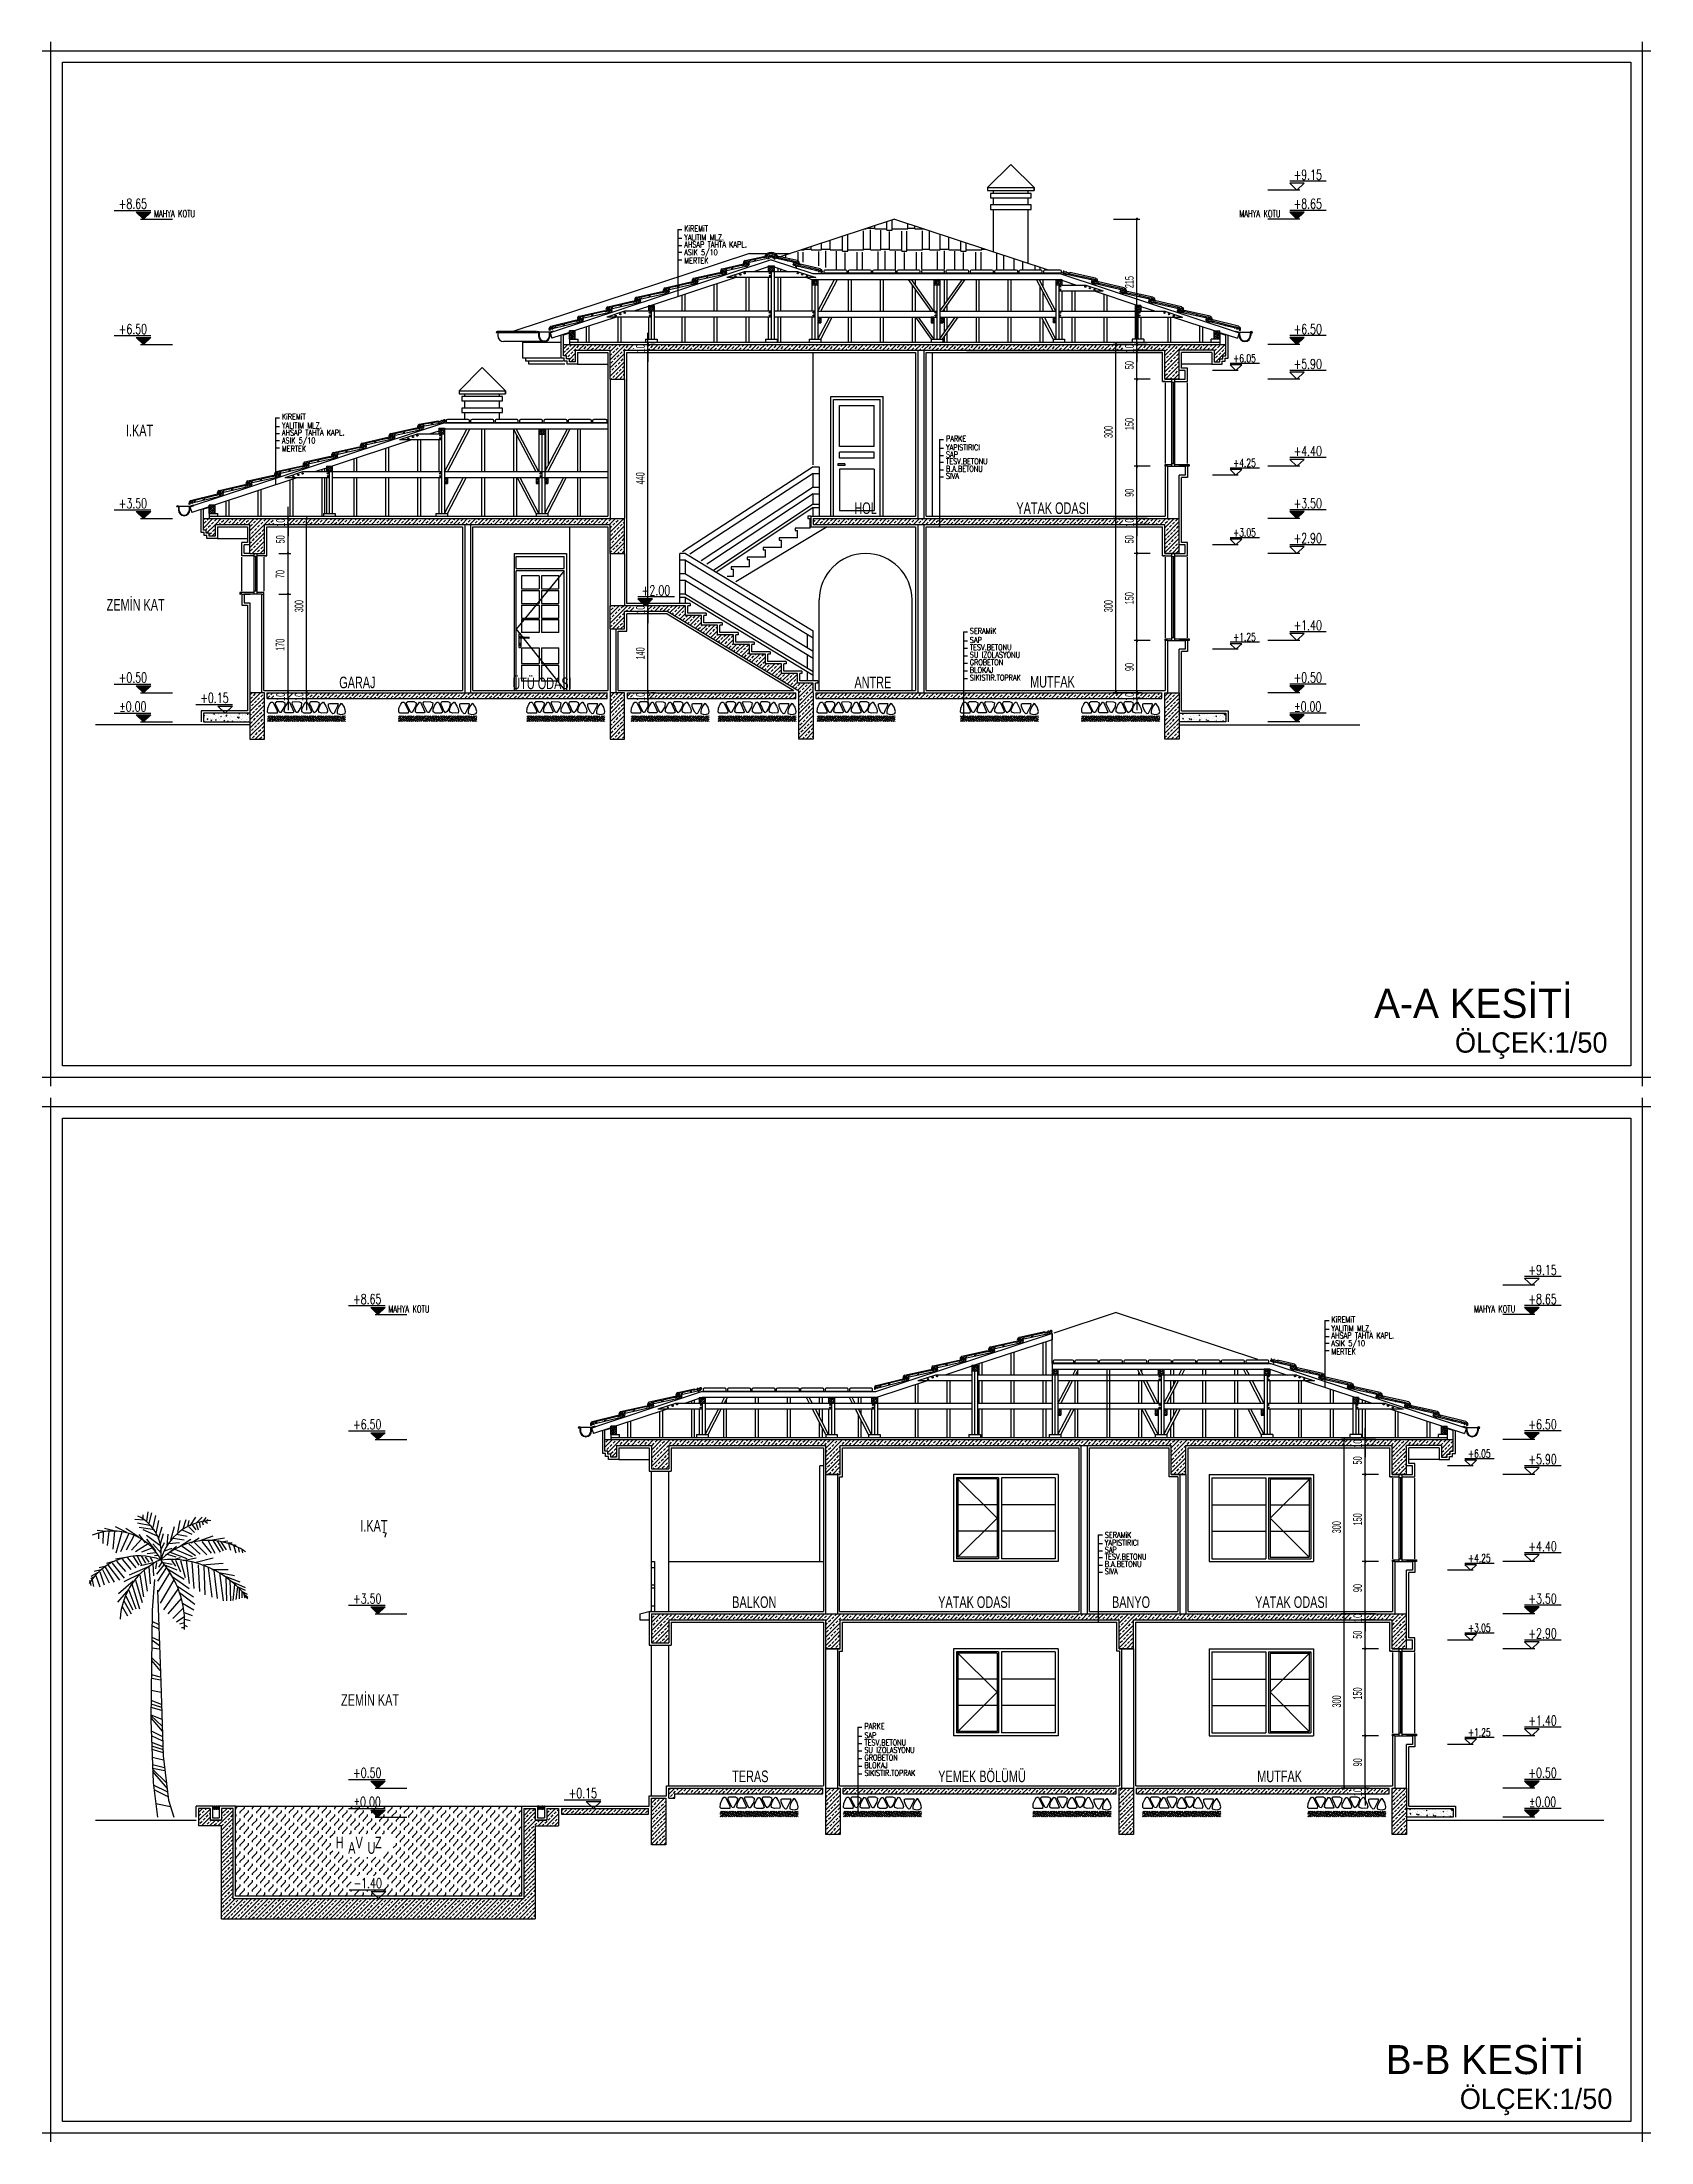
# Model space of a CAD drawing. Extents: x 3907.4 to 3911.57, y -3054.42 to -3053.7.
# Drawn here: x 3909.319 to 3909.873, y -3054.42 to -3053.696 of the extents above; entities that cross this region are included whole.
import ezdxf
from ezdxf.enums import TextEntityAlignment as Align

# ---------------------------------------------------------------- set-up
doc = ezdxf.new("R2010")
doc.units = 0
doc.header["$LTSCALE"] = 2
doc.header["$MEASUREMENT"] = 0
doc.linetypes.add('ACAD_ISO04W100', pattern=[30, 24, -3, 0, -3])
doc.linetypes.add('ACAD_ISO07W100', pattern=[3.5, 0.5, -3])
doc.layers.get('0').update_dxf_attribs({"linetype": 'CONTINUOUS'})
for name, color, linetype in [('BLK-DOG', 2, 'CONTINUOUS'), ('DOĞRAMA', 2, 'CONTINUOUS'), ('DUVAR', 7, 'CONTINUOUS'), ('KİREMİT', 9, 'CONTINUOUS'), ('MB', 11, 'CONTINUOUS'), ('OLÇÜ', 6, 'CONTINUOUS'), ('SıVA', 6, 'CONTINUOUS'), ('TARAMA', 9, 'CONTINUOUS'), ('TAŞ TARAMA', 9, 'CONTINUOUS'), ('TEXT', 11, 'CONTINUOUS')]:
    doc.layers.add(name, color=color, linetype=linetype)
doc.layers.add('Standard', color=7, linetype='CONTINUOUS', lineweight=25)
doc.styles.add('İSİM', font='comicbd.ttf')
doc.styles.add('KAPı-PEN', font='simplex.shx', dxfattribs={"width": 0.7, "height": 10})
doc.styles.add('MAHAL', font='stylu.ttf', dxfattribs={"width": 0.7, "height": 20})
doc.styles.add('ÖLÇÜ', font='stylu.ttf', dxfattribs={"width": 0.5})

msp = doc.modelspace()

# ---------------------------------------------------------------- texts
at = {"layer": 'OLÇÜ', "color": 62, "style": 'ÖLÇÜ', "width": 0.5}
for s, p in [('215', (3909.69493, -3053.78126)), ('10', (3909.52659, -3053.80338)), ('10', (3909.69497, -3053.80338)), ('50', (3909.69492, -3053.80915)), ('150', (3909.69492, -3053.83013)), ('300', (3909.68771, -3053.83286)), ('440', (3909.52654, -3053.84883)), ('90', (3909.69495, -3053.85312)), ('10', (3909.40266, -3053.86338)), ('10', (3909.69497, -3053.86338)), ('50', (3909.40262, -3053.86915)), ('50', (3909.69492, -3053.86915)), ('70', (3909.40253, -3053.88113)), ('300', (3909.40903, -3053.89286)), ('10', (3909.52659, -3053.89338)), ('300', (3909.68771, -3053.89286)), ('150', (3909.69492, -3053.89013)), ('170', (3909.40253, -3053.90613)), ('140', (3909.52654, -3053.90913)), ('90', (3909.69495, -3053.91312)), ('10', (3909.40266, -3053.92338)), ('10', (3909.40905, -3053.92338)), ('10', (3909.52659, -3053.92338)), ('10', (3909.69497, -3053.92338)), ('10', (3909.77355, -3054.18058)), ('50', (3909.7735, -3054.18635)), ('150', (3909.7735, -3054.20733)), ('300', (3909.76629, -3054.21006)), ('90', (3909.77353, -3054.23032)), ('10', (3909.77355, -3054.24058)), ('50', (3909.7735, -3054.24635)), ('300', (3909.76629, -3054.27006)), ('150', (3909.7735, -3054.26733)), ('90', (3909.77353, -3054.29032)), ('10', (3909.77355, -3054.30058))]:
    msp.add_text(s, height=0.003, rotation=90, dxfattribs=at).set_placement(p)
at = {"layer": 'TEXT', "color": 1, "style": 'KAPı-PEN', "width": 0.7}
for s, height, p in [('MAHYA KOTU', 0.0024, (3909.35756, -3053.7568)), ('MAHYA KOTU', 0.0024, (3909.73128, -3053.7568)), ('YALITIM MLZ.', 0.002, (3909.54016, -3053.76477)), ('KiREMiT', 0.002, (3909.54016, -3053.76173)), ('AHSAP TAHTA KAPL.', 0.002, (3909.54016, -3053.76721)), ('ASIK 5/10', 0.002, (3909.54016, -3053.76991)), ('MERTEK', 0.002, (3909.54016, -3053.77276)), ('YALITIM MLZ.', 0.002, (3909.40163, -3053.82957)), ('KiREMiT', 0.002, (3909.40163, -3053.82652)), ('AHSAP TAHTA KAPL.', 0.002, (3909.40163, -3053.83201)), ('ASIK 5/10', 0.002, (3909.40163, -3053.83471)), ('YAPISTIRICI', 0.002, (3909.63029, -3053.8371)), ('PARKE', 0.002, (3909.63029, -3053.83406)), ('MERTEK', 0.002, (3909.40163, -3053.83756)), ('TESV.BETONU', 0.002, (3909.63029, -3053.8419)), ('SAP', 0.002, (3909.63029, -3053.83954)), ('B.A.BETONU', 0.002, (3909.63029, -3053.84446)), ('SIVA', 0.002, (3909.63029, -3053.84695)), ('SERAMiK', 0.002, (3909.63851, -3053.90029)), ('TESV.BETONU', 0.002, (3909.63851, -3053.90592)), ('SAP', 0.002, (3909.63851, -3053.90343)), ('SU IZOLASYONU', 0.002, (3909.63851, -3053.90851)), ('GROBETON', 0.002, (3909.63851, -3053.91111)), ('SIKISTIR.TOPRAK', 0.002, (3909.63851, -3053.91639)), ('BLOKAJ', 0.002, (3909.63851, -3053.91375)), ('MAHYA KOTU', 0.0024, (3909.43826, -3054.134)), ('MAHYA KOTU', 0.0024, (3909.81213, -3054.134)), ('YALITIM MLZ.', 0.002, (3909.76302, -3054.14048)), ('KiREMiT', 0.002, (3909.76302, -3054.13744)), ('AHSAP TAHTA KAPL.', 0.002, (3909.76302, -3054.14292)), ('ASIK 5/10', 0.002, (3909.76302, -3054.14562)), ('MERTEK', 0.002, (3909.76302, -3054.14847)), ('SERAMiK', 0.002, (3909.68498, -3054.21162)), ('YAPISTIRICI', 0.002, (3909.68498, -3054.2143)), ('TESV.BETONU', 0.002, (3909.68498, -3054.2191)), ('SAP', 0.002, (3909.68498, -3054.21674)), ('SIVA', 0.002, (3909.68498, -3054.22414)), ('B.A.BETONU', 0.002, (3909.68498, -3054.22166)), ('PARKE', 0.002, (3909.60221, -3054.27749)), ('TESV.BETONU', 0.002, (3909.60221, -3054.28312)), ('SAP', 0.002, (3909.60221, -3054.28063)), ('SU IZOLASYONU', 0.002, (3909.60221, -3054.28571)), ('GROBETON', 0.002, (3909.60221, -3054.28831)), ('BLOKAJ', 0.002, (3909.60221, -3054.29095)), ('SIKISTIR.TOPRAK', 0.002, (3909.60221, -3054.29359))]:
    msp.add_text(s, height=height, dxfattribs=at).set_placement(p)
at = {"layer": 'TEXT', "color": 3, "style": 'MAHAL', "width": 0.7}
for s, p in [('I.KAT', (3909.34794, -3053.83227)), ('ZEMİN KAT', (3909.34131, -3053.89227)), ('I.KAT', (3909.42864, -3054.20947)), ('ZEMİN KAT', (3909.42201, -3054.26947))]:
    msp.add_text(s, height=0.004, dxfattribs=at).set_placement(p)
at = {"layer": 'TEXT', "style": 'MAHAL', "width": 0.7}
for s, p in [('HOL', (3909.59877, -3053.85902)), ('YATAK ODASI', (3909.65454, -3053.85902)), ('ÜTÜ ODASI', (3909.481, -3053.91935)), ('MUTFAK', (3909.65926, -3053.91879)), ('GARAJ', (3909.42138, -3053.91904)), ('ANTRE', (3909.59877, -3053.91902)), ('BALKON', (3909.55669, -3054.23576)), ('YATAK ODASI', (3909.62762, -3054.23576)), ('BANYO', (3909.68746, -3054.23576)), ('YATAK ODASI', (3909.73675, -3054.23576)), ('YEMEK BÖLÜMÜ', (3909.62762, -3054.29576)), ('TERAS', (3909.55669, -3054.29576)), ('MUTFAK', (3909.73748, -3054.29576)), ('H    V    Z', (3909.42015, -3054.31857)), ('A    U', (3909.42446, -3054.32042))]:
    msp.add_text(s, height=0.004, dxfattribs=at).set_placement(p)
at = {"layer": 'TEXT', "style": 'İSİM'}
for s, height, p in [('A-A KESİTİ', 0.01, (3909.77773, -3054.03255)), ('ÖLÇEK:1/50', 0.007, (3909.80554, -3054.04454)), ('B-B KESİTİ', 0.01, (3909.7817, -3054.39631)), ('ÖLÇEK:1/50', 0.007, (3909.80721, -3054.4083))]:
    msp.add_text(s, height=height, dxfattribs=at).set_placement(p)
at = {"layer": 'TEXT', "color": 3, "style": 'KAPı-PEN', "width": 0.7}
for tag, text, height, p in [('+9.15', '+0.50', 0.0034, (3909.75485, -3053.7439)), ('+8.65', '+8.65', 0.0034, (3909.35031, -3053.7539)), ('+8.65', '+8.65', 0.0034, (3909.75485, -3053.7539)), ('+6.50', '+6.50', 0.0034, (3909.35031, -3053.79705)), ('+6.50', '+6.50', 0.0034, (3909.75485, -3053.79705)), ('+6.05', '+0.50', 0.00272, (3909.73308, -3053.80677)), ('+5.90', '+0.50', 0.0034, (3909.75485, -3053.80905)), ('+4.25', '+0.50', 0.00272, (3909.73308, -3053.84277)), ('+4.40', '+0.50', 0.0034, (3909.75485, -3053.83905)), ('+3.50', '+3.50', 0.0034, (3909.35031, -3053.85705)), ('+3.50', '+3.50', 0.0034, (3909.75485, -3053.85705)), ('+3.05', '+0.50', 0.00272, (3909.73308, -3053.86677)), ('+2.90', '+0.50', 0.0034, (3909.75485, -3053.86905)), ('+2.00', '+3.50', 0.0034, (3909.53045, -3053.88705)), ('+1.25', '+0.50', 0.00272, (3909.73308, -3053.90277)), ('+1.40', '+0.50', 0.0034, (3909.75485, -3053.89905)), ('+0.50', '+0.50', 0.0034, (3909.35031, -3053.91705)), ('+0.50', '+0.50', 0.0034, (3909.75485, -3053.91705)), ('+0.15', '+0.50', 0.0034, (3909.3784, -3053.92405)), ('±0.00', '±0.00', 0.0034, (3909.35031, -3053.92705)), ('±0.00', '±0.00', 0.0034, (3909.75485, -3053.92705)), ('+9.15', '+0.50', 0.0034, (3909.8357, -3054.1211)), ('+8.65', '+8.65', 0.0034, (3909.43101, -3054.1311)), ('+8.65', '+8.65', 0.0034, (3909.8357, -3054.1311)), ('+6.50', '+6.50', 0.0034, (3909.43101, -3054.17425)), ('+6.50', '+6.50', 0.0034, (3909.8357, -3054.17425)), ('+6.05', '+0.50', 0.00272, (3909.81393, -3054.18397)), ('+5.90', '+0.50', 0.0034, (3909.8357, -3054.18625)), ('+4.25', '+0.50', 0.00272, (3909.81393, -3054.21997)), ('+4.40', '+0.50', 0.0034, (3909.8357, -3054.21625)), ('+3.50', '+3.50', 0.0034, (3909.43101, -3054.23425)), ('+3.50', '+3.50', 0.0034, (3909.8357, -3054.23425)), ('+3.05', '+0.50', 0.00272, (3909.81393, -3054.24397)), ('+2.90', '+0.50', 0.0034, (3909.8357, -3054.24625)), ('+1.40', '+0.50', 0.0034, (3909.8357, -3054.27625)), ('+1.25', '+0.50', 0.00272, (3909.81393, -3054.27997)), ('+0.50', '+0.50', 0.0034, (3909.43101, -3054.29425)), ('+0.50', '+0.50', 0.0034, (3909.8357, -3054.29425)), ('+0.15', '+0.50', 0.0034, (3909.50525, -3054.30125)), ('±0.00', '±0.00', 0.0034, (3909.43101, -3054.30425)), ('±0.00', '±0.00', 0.0034, (3909.8357, -3054.30425)), ('-1.40', '-1.40', 0.0034, (3909.43119, -3054.33225))]:
    msp.add_attdef(tag, text=text, height=height, dxfattribs=at).set_placement(p, align=Align.CENTER)

# ---------------------------------------------------------------- hatches: boundary and pattern name
at = {"layer": 'TEXT'}
for points in [[(3909.35651, -3053.75506), (3909.35151, -3053.75506), (3909.35401, -3053.75746)], [(3909.74865, -3053.75506), (3909.75365, -3053.75506), (3909.75115, -3053.75746)], [(3909.35651, -3053.79821), (3909.35151, -3053.79821), (3909.35401, -3053.80061)], [(3909.74865, -3053.79821), (3909.75365, -3053.79821), (3909.75115, -3053.80061)], [(3909.35651, -3053.85821), (3909.35151, -3053.85821), (3909.35401, -3053.86061)], [(3909.74865, -3053.85821), (3909.75365, -3053.85821), (3909.75115, -3053.86061)], [(3909.52425, -3053.88821), (3909.52925, -3053.88821), (3909.52675, -3053.89061)], [(3909.35651, -3053.91821), (3909.35151, -3053.91821), (3909.35401, -3053.92061)], [(3909.74865, -3053.91821), (3909.75365, -3053.91821), (3909.75115, -3053.92061)], [(3909.35651, -3053.92821), (3909.35151, -3053.92821), (3909.35401, -3053.93061)], [(3909.74865, -3053.92821), (3909.75365, -3053.92821), (3909.75115, -3053.93061)], [(3909.43721, -3054.13226), (3909.43221, -3054.13226), (3909.43471, -3054.13466)], [(3909.8295, -3054.13226), (3909.8345, -3054.13226), (3909.832, -3054.13466)], [(3909.43721, -3054.17541), (3909.43221, -3054.17541), (3909.43471, -3054.17781)], [(3909.8295, -3054.17541), (3909.8345, -3054.17541), (3909.832, -3054.17781)], [(3909.43721, -3054.23541), (3909.43221, -3054.23541), (3909.43471, -3054.23781)], [(3909.8295, -3054.23541), (3909.8345, -3054.23541), (3909.832, -3054.23781)], [(3909.43721, -3054.29541), (3909.43221, -3054.29541), (3909.43471, -3054.29781)], [(3909.8295, -3054.29541), (3909.8345, -3054.29541), (3909.832, -3054.29781)], [(3909.43721, -3054.30541), (3909.43221, -3054.30541), (3909.43471, -3054.30781)], [(3909.8295, -3054.30541), (3909.8345, -3054.30541), (3909.832, -3054.30781)]]:
    msp.add_hatch(color=3, dxfattribs=at).paths.add_polyline_path(points)

# ---------------------------------------------------------------- linework, layer by layer
at = {"color": 0, "linetype": 'ByBlock'}
for centre, start, end in [((3909.69606, -3053.75746), 90, 270), ((3909.69606, -3053.75746), 270, 90), ((3909.52769, -3053.80061), 90, 270), ((3909.52769, -3053.80261), 90, 270), ((3909.52769, -3053.80261), 90, 270), ((3909.52769, -3053.80061), 270, 90), ((3909.52769, -3053.80261), 270, 90), ((3909.52769, -3053.80261), 270, 90), ((3909.68883, -3053.80061), 90, 270), ((3909.68883, -3053.80061), 270, 90), ((3909.69606, -3053.80061), 90, 270), ((3909.69606, -3053.80061), 90, 270), ((3909.69606, -3053.80261), 90, 270), ((3909.69606, -3053.80261), 90, 270), ((3909.69606, -3053.80061), 270, 90), ((3909.69606, -3053.80061), 270, 90), ((3909.69606, -3053.80261), 270, 90), ((3909.69606, -3053.80261), 270, 90), ((3909.69606, -3053.81261), 90, 270), ((3909.69606, -3053.81261), 90, 270), ((3909.69606, -3053.81261), 270, 90), ((3909.69606, -3053.81261), 270, 90), ((3909.69606, -3053.84261), 90, 270), ((3909.69606, -3053.84261), 90, 270), ((3909.69606, -3053.84261), 270, 90), ((3909.69606, -3053.84261), 270, 90), ((3909.40376, -3053.86061), 90, 270), ((3909.40376, -3053.86261), 90, 270), ((3909.40376, -3053.86261), 90, 270), ((3909.40376, -3053.86061), 270, 90), ((3909.40376, -3053.86261), 270, 90), ((3909.40376, -3053.86261), 270, 90), ((3909.41015, -3053.86061), 90, 270), ((3909.41015, -3053.86061), 270, 90), ((3909.68883, -3053.86061), 90, 270), ((3909.68883, -3053.86061), 90, 270), ((3909.68883, -3053.86061), 270, 90), ((3909.68883, -3053.86061), 270, 90), ((3909.69606, -3053.86061), 90, 270), ((3909.69606, -3053.86061), 90, 270), ((3909.69606, -3053.86261), 90, 270), ((3909.69606, -3053.86261), 90, 270), ((3909.69606, -3053.86061), 270, 90), ((3909.69606, -3053.86061), 270, 90), ((3909.69606, -3053.86261), 270, 90), ((3909.69606, -3053.86261), 270, 90), ((3909.40376, -3053.87261), 90, 270), ((3909.40376, -3053.87261), 90, 270), ((3909.40376, -3053.87261), 270, 90), ((3909.40376, -3053.87261), 270, 90), ((3909.69606, -3053.87261), 90, 270), ((3909.69606, -3053.87261), 90, 270), ((3909.69606, -3053.87261), 270, 90), ((3909.69606, -3053.87261), 270, 90), ((3909.40376, -3053.88661), 90, 270), ((3909.40376, -3053.88661), 90, 270), ((3909.40376, -3053.88661), 270, 90), ((3909.40376, -3053.88661), 270, 90), ((3909.52769, -3053.89061), 90, 270), ((3909.52769, -3053.89061), 90, 270), ((3909.52769, -3053.89261), 90, 270), ((3909.52769, -3053.89261), 90, 270), ((3909.52769, -3053.89061), 270, 90), ((3909.52769, -3053.89061), 270, 90), ((3909.52769, -3053.89261), 270, 90), ((3909.52769, -3053.89261), 270, 90), ((3909.69606, -3053.90261), 90, 270), ((3909.69606, -3053.90261), 90, 270), ((3909.69606, -3053.90261), 270, 90), ((3909.69606, -3053.90261), 270, 90), ((3909.40376, -3053.92061), 90, 270), ((3909.40376, -3053.92061), 90, 270), ((3909.40376, -3053.92061), 270, 90), ((3909.40376, -3053.92061), 270, 90), ((3909.41015, -3053.92061), 90, 270), ((3909.41015, -3053.92061), 90, 270), ((3909.41015, -3053.92061), 270, 90), ((3909.41015, -3053.92061), 270, 90), ((3909.52769, -3053.92061), 90, 270), ((3909.52769, -3053.92061), 90, 270), ((3909.52769, -3053.92061), 270, 90), ((3909.52769, -3053.92061), 270, 90), ((3909.68883, -3053.92061), 90, 270), ((3909.68883, -3053.92061), 270, 90), ((3909.69606, -3053.92061), 90, 270), ((3909.69606, -3053.92061), 90, 270), ((3909.69606, -3053.92061), 270, 90), ((3909.69606, -3053.92061), 270, 90), ((3909.40376, -3053.92261), 90, 270), ((3909.40376, -3053.92261), 270, 90), ((3909.41015, -3053.92261), 90, 270), ((3909.41015, -3053.92261), 270, 90), ((3909.52769, -3053.92261), 90, 270), ((3909.52769, -3053.92261), 270, 90), ((3909.69606, -3053.92261), 90, 270), ((3909.69606, -3053.92261), 270, 90), ((3909.76741, -3054.17781), 90, 270), ((3909.76741, -3054.17781), 270, 90), ((3909.77464, -3054.17781), 90, 270), ((3909.77464, -3054.17981), 90, 270), ((3909.77464, -3054.17981), 90, 270), ((3909.77464, -3054.17781), 270, 90), ((3909.77464, -3054.17981), 270, 90), ((3909.77464, -3054.17981), 270, 90), ((3909.77464, -3054.18981), 90, 270), ((3909.77464, -3054.18981), 90, 270), ((3909.77464, -3054.18981), 270, 90), ((3909.77464, -3054.18981), 270, 90), ((3909.77464, -3054.21981), 90, 270), ((3909.77464, -3054.21981), 90, 270), ((3909.77464, -3054.21981), 270, 90), ((3909.77464, -3054.21981), 270, 90), ((3909.76741, -3054.23781), 90, 270), ((3909.76741, -3054.23781), 90, 270), ((3909.76741, -3054.23781), 270, 90), ((3909.76741, -3054.23781), 270, 90), ((3909.77464, -3054.23781), 90, 270), ((3909.77464, -3054.23781), 90, 270), ((3909.77464, -3054.23981), 90, 270), ((3909.77464, -3054.23981), 90, 270), ((3909.77464, -3054.23781), 270, 90), ((3909.77464, -3054.23781), 270, 90), ((3909.77464, -3054.23981), 270, 90), ((3909.77464, -3054.23981), 270, 90), ((3909.77464, -3054.24981), 90, 270), ((3909.77464, -3054.24981), 90, 270), ((3909.77464, -3054.24981), 270, 90), ((3909.77464, -3054.24981), 270, 90), ((3909.77464, -3054.27981), 90, 270), ((3909.77464, -3054.27981), 90, 270), ((3909.77464, -3054.27981), 270, 90), ((3909.77464, -3054.27981), 270, 90), ((3909.76741, -3054.29781), 90, 270), ((3909.76741, -3054.29781), 270, 90), ((3909.77464, -3054.29781), 90, 270), ((3909.77464, -3054.29781), 90, 270), ((3909.77464, -3054.29781), 270, 90), ((3909.77464, -3054.29781), 270, 90), ((3909.77464, -3054.29981), 90, 270), ((3909.77464, -3054.29981), 270, 90)]:
    msp.add_arc(centre, 0.00025, start, end, dxfattribs=at)
at = {"layer": 'BLK-DOG'}
for p, q in [((3909.58462, -3053.84273), (3909.53961, -3053.87201)), ((3909.58462, -3053.84507), (3909.54212, -3053.87282)), ((3909.58462, -3053.84975), (3909.54598, -3053.87516)), ((3909.58462, -3053.84273), (3909.58662, -3053.84273)), ((3909.58462, -3053.84975), (3909.58462, -3053.84507)), ((3909.58462, -3053.84507), (3909.58662, -3053.84507)), ((3909.58462, -3053.84975), (3909.58662, -3053.84975)), ((3909.58662, -3053.84273), (3909.58662, -3053.85981)), ((3909.58462, -3053.85209), (3909.54791, -3053.87633)), ((3909.58462, -3053.85562), (3909.55039, -3053.87833)), ((3909.58462, -3053.85679), (3909.55136, -3053.87892)), ((3909.58462, -3053.85562), (3909.58462, -3053.85209)), ((3909.58462, -3053.85209), (3909.58662, -3053.85209)), ((3909.58462, -3053.85562), (3909.58662, -3053.85562)), ((3909.58462, -3053.85981), (3909.58462, -3053.85679)), ((3909.58462, -3053.85679), (3909.58662, -3053.85679)), ((3909.53862, -3053.88981), (3909.53862, -3053.87261)), ((3909.54062, -3053.87261), (3909.53862, -3053.87261)), ((3909.53862, -3053.88981), (3909.53862, -3053.87261)), ((3909.54062, -3053.87495), (3909.53862, -3053.87495)), ((3909.54062, -3053.87261), (3909.58462, -3053.89928)), ((3909.54062, -3053.87495), (3909.58462, -3053.90162)), ((3909.54062, -3053.87963), (3909.54062, -3053.87495)), ((3909.54062, -3053.87963), (3909.53862, -3053.87963)), ((3909.54062, -3053.88197), (3909.53862, -3053.88197)), ((3909.54062, -3053.87963), (3909.58462, -3053.90629)), ((3909.54062, -3053.88197), (3909.58462, -3053.90863)), ((3909.54062, -3053.88664), (3909.54062, -3053.88197)), ((3909.54062, -3053.88664), (3909.53862, -3053.88664)), ((3909.54062, -3053.88781), (3909.53862, -3053.88781)), ((3909.54062, -3053.88664), (3909.58462, -3053.91331)), ((3909.54062, -3053.88781), (3909.58462, -3053.91448)), ((3909.54062, -3053.88981), (3909.54062, -3053.88781)), ((3909.58262, -3053.90508), (3909.58262, -3053.9004)), ((3909.58462, -3053.91648), (3909.58462, -3053.89928)), ((3909.58262, -3053.9121), (3909.58262, -3053.90742)), ((3909.58262, -3053.91648), (3909.58262, -3053.91327)), ((3909.52889, -3054.23701), (3909.52889, -3054.21981)), ((3909.52889, -3054.21981), (3909.52989, -3054.21981)), ((3909.52889, -3054.22181), (3909.52989, -3054.22181)), ((3909.52989, -3054.21981), (3909.52989, -3054.23701)), ((3909.52989, -3054.22791), (3909.52889, -3054.22791)), ((3909.52989, -3054.22891), (3909.52889, -3054.22891)), ((3909.52489, -3054.23781), (3909.52889, -3054.23675)), ((3909.52489, -3054.23781), (3909.52489, -3054.23981)), ((3909.52489, -3054.23981), (3909.52809, -3054.23981)), ((3909.52889, -3054.23501), (3909.52989, -3054.23501))]:
    msp.add_line(p, q, dxfattribs=at)
at = {"layer": 'DOĞRAMA'}
for p, q in [((3909.58616, -3053.79321), (3909.58716, -3053.79321)), ((3909.62516, -3053.79321), (3909.62616, -3053.79321)), ((3909.62816, -3053.79321), (3909.62916, -3053.79321)), ((3909.66816, -3053.79321), (3909.66716, -3053.79321)), ((3909.59062, -3053.85981), (3909.59062, -3053.81861)), ((3909.59062, -3053.81861), (3909.60862, -3053.81861)), ((3909.59162, -3053.85981), (3909.59162, -3053.81961)), ((3909.59162, -3053.81961), (3909.60762, -3053.81961)), ((3909.60762, -3053.85981), (3909.60762, -3053.81961)), ((3909.60862, -3053.85981), (3909.60862, -3053.81861)), ((3909.45762, -3053.84856), (3909.45862, -3053.84856)), ((3909.48915, -3053.84856), (3909.49015, -3053.84856)), ((3909.49215, -3053.84856), (3909.49315, -3053.84856)), ((3909.48162, -3053.87261), (3909.49962, -3053.87261)), ((3909.48162, -3053.87261), (3909.48162, -3053.91981)), ((3909.48235, -3053.87361), (3909.49888, -3053.87361)), ((3909.48235, -3053.87781), (3909.48235, -3053.87361)), ((3909.48235, -3053.87781), (3909.49888, -3053.87781)), ((3909.49888, -3053.87855), (3909.48235, -3053.87855)), ((3909.48235, -3053.91978), (3909.48235, -3053.87855)), ((3909.49888, -3053.87781), (3909.49888, -3053.87361)), ((3909.49888, -3053.91978), (3909.49888, -3053.87855)), ((3909.49962, -3053.87261), (3909.49962, -3053.91981)), ((3909.49025, -3053.88038), (3909.48419, -3053.88038)), ((3909.48419, -3053.88038), (3909.48419, -3053.88484)), ((3909.48419, -3053.88484), (3909.49025, -3053.88484)), ((3909.48419, -3053.88539), (3909.49025, -3053.88539)), ((3909.48419, -3053.88539), (3909.48419, -3053.88985)), ((3909.49025, -3053.88038), (3909.49025, -3053.88484)), ((3909.49025, -3053.88539), (3909.49025, -3053.88985)), ((3909.49098, -3053.88038), (3909.49098, -3053.88484)), ((3909.49704, -3053.88038), (3909.49098, -3053.88038)), ((3909.49098, -3053.88484), (3909.49704, -3053.88484)), ((3909.49098, -3053.88539), (3909.49098, -3053.88985)), ((3909.49098, -3053.88539), (3909.49704, -3053.88539)), ((3909.49704, -3053.88484), (3909.49704, -3053.88038)), ((3909.49704, -3053.88985), (3909.49704, -3053.88539)), ((3909.48419, -3053.88985), (3909.49025, -3053.88985)), ((3909.48419, -3053.8904), (3909.49025, -3053.8904)), ((3909.48419, -3053.8904), (3909.48419, -3053.89486)), ((3909.49025, -3053.8904), (3909.49025, -3053.89486)), ((3909.49098, -3053.88985), (3909.49704, -3053.88985)), ((3909.49098, -3053.8904), (3909.49098, -3053.89486)), ((3909.49098, -3053.8904), (3909.49704, -3053.8904)), ((3909.49704, -3053.89486), (3909.49704, -3053.8904)), ((3909.48419, -3053.89486), (3909.49025, -3053.89486)), ((3909.48419, -3053.89541), (3909.49025, -3053.89541)), ((3909.48419, -3053.89541), (3909.48419, -3053.89986)), ((3909.49025, -3053.89986), (3909.48419, -3053.89986)), ((3909.49025, -3053.89541), (3909.49025, -3053.89986)), ((3909.49098, -3053.89486), (3909.49704, -3053.89486)), ((3909.49098, -3053.89541), (3909.49098, -3053.89986)), ((3909.49098, -3053.89541), (3909.49704, -3053.89541)), ((3909.49704, -3053.89986), (3909.49098, -3053.89986)), ((3909.49704, -3053.89986), (3909.49704, -3053.89541)), ((3909.48419, -3053.90509), (3909.48419, -3053.91055)), ((3909.48419, -3053.90509), (3909.49025, -3053.90509)), ((3909.49025, -3053.90509), (3909.49025, -3053.91055)), ((3909.49098, -3053.90509), (3909.49098, -3053.91055)), ((3909.49098, -3053.90509), (3909.49704, -3053.90509)), ((3909.49704, -3053.91055), (3909.49704, -3053.90509)), ((3909.48419, -3053.91055), (3909.49025, -3053.91055)), ((3909.48419, -3053.9111), (3909.49025, -3053.9111)), ((3909.48419, -3053.9111), (3909.48419, -3053.91655)), ((3909.49025, -3053.9111), (3909.49025, -3053.91655)), ((3909.49098, -3053.91055), (3909.49704, -3053.91055)), ((3909.49098, -3053.9111), (3909.49704, -3053.9111)), ((3909.49098, -3053.9111), (3909.49098, -3053.91655)), ((3909.49704, -3053.91655), (3909.49704, -3053.9111)), ((3909.49025, -3053.91655), (3909.48419, -3053.91655)), ((3909.49704, -3053.91655), (3909.49098, -3053.91655)), ((3909.66883, -3054.16933), (3909.66983, -3054.16933)), ((3909.70235, -3054.16933), (3909.70335, -3054.16933)), ((3909.70535, -3054.16933), (3909.70635, -3054.16933)), ((3909.73886, -3054.16933), (3909.73986, -3054.16933)), ((3909.66889, -3054.18981), (3909.63289, -3054.18981)), ((3909.63289, -3054.18981), (3909.63289, -3054.21981)), ((3909.63389, -3054.19091), (3909.63389, -3054.21881)), ((3909.64839, -3054.19091), (3909.63389, -3054.19091)), ((3909.64839, -3054.19091), (3909.64839, -3054.21881)), ((3909.66789, -3054.19091), (3909.64939, -3054.19091)), ((3909.64939, -3054.19091), (3909.64939, -3054.21881)), ((3909.66789, -3054.19091), (3909.66789, -3054.19691)), ((3909.66789, -3054.19446), (3909.66789, -3054.21881)), ((3909.66889, -3054.18981), (3909.66889, -3054.21981)), ((3909.72089, -3054.18981), (3909.75689, -3054.18981)), ((3909.72089, -3054.18981), (3909.72089, -3054.21981)), ((3909.72189, -3054.19091), (3909.74039, -3054.19091)), ((3909.72189, -3054.19091), (3909.72189, -3054.19691)), ((3909.72189, -3054.19446), (3909.72189, -3054.21881)), ((3909.74039, -3054.19091), (3909.74039, -3054.21881)), ((3909.74139, -3054.19091), (3909.74139, -3054.21881)), ((3909.74139, -3054.19091), (3909.75589, -3054.19091)), ((3909.75589, -3054.19091), (3909.75589, -3054.21881)), ((3909.75689, -3054.18981), (3909.75689, -3054.21981)), ((3909.66889, -3054.21981), (3909.63289, -3054.21981)), ((3909.64839, -3054.21881), (3909.63389, -3054.21881)), ((3909.66789, -3054.21881), (3909.64939, -3054.21881)), ((3909.72089, -3054.21981), (3909.75689, -3054.21981)), ((3909.72189, -3054.21881), (3909.74039, -3054.21881)), ((3909.74139, -3054.21881), (3909.75589, -3054.21881)), ((3909.66889, -3054.24981), (3909.63289, -3054.24981)), ((3909.63289, -3054.24981), (3909.63289, -3054.27981)), ((3909.63389, -3054.25091), (3909.63389, -3054.27881)), ((3909.64839, -3054.25091), (3909.63389, -3054.25091)), ((3909.64839, -3054.25091), (3909.64839, -3054.27881)), ((3909.66789, -3054.25091), (3909.64939, -3054.25091)), ((3909.64939, -3054.25091), (3909.64939, -3054.27881)), ((3909.66789, -3054.25091), (3909.66789, -3054.25691)), ((3909.66789, -3054.25446), (3909.66789, -3054.27881)), ((3909.66889, -3054.24981), (3909.66889, -3054.27981)), ((3909.72089, -3054.24981), (3909.75689, -3054.24981)), ((3909.72089, -3054.24981), (3909.72089, -3054.27981)), ((3909.72189, -3054.25091), (3909.74039, -3054.25091)), ((3909.72189, -3054.25091), (3909.72189, -3054.25691)), ((3909.72189, -3054.25446), (3909.72189, -3054.27881)), ((3909.74039, -3054.25091), (3909.74039, -3054.27881)), ((3909.74139, -3054.25091), (3909.74139, -3054.27881)), ((3909.74139, -3054.25091), (3909.75589, -3054.25091)), ((3909.75589, -3054.25091), (3909.75589, -3054.27881)), ((3909.75689, -3054.24981), (3909.75689, -3054.27981)), ((3909.66889, -3054.27981), (3909.63289, -3054.27981)), ((3909.64839, -3054.27881), (3909.63389, -3054.27881)), ((3909.66789, -3054.27881), (3909.64939, -3054.27881)), ((3909.72089, -3054.27981), (3909.75689, -3054.27981)), ((3909.72189, -3054.27881), (3909.74039, -3054.27881)), ((3909.74139, -3054.27881), (3909.75589, -3054.27881)), ((3909.38569, -3054.30401), (3909.48409, -3054.30401))]:
    msp.add_line(p, q, dxfattribs=at)
at = {"layer": 'DOĞRAMA', "color": 1}
for p, q in [((3909.70812, -3053.84261), (3909.70812, -3053.81261)), ((3909.70812, -3053.81361), (3909.70912, -3053.81361)), ((3909.70862, -3053.84161), (3909.70862, -3053.81361)), ((3909.70912, -3053.84261), (3909.70912, -3053.81261)), ((3909.70812, -3053.84161), (3909.70912, -3053.84161)), ((3909.39212, -3053.88661), (3909.39212, -3053.87261)), ((3909.39312, -3053.87361), (3909.39212, -3053.87361)), ((3909.39262, -3053.88561), (3909.39262, -3053.87361)), ((3909.39312, -3053.88661), (3909.39312, -3053.87261)), ((3909.70812, -3053.90261), (3909.70812, -3053.87261)), ((3909.70812, -3053.87361), (3909.70912, -3053.87361)), ((3909.70862, -3053.90161), (3909.70862, -3053.87361)), ((3909.70912, -3053.90261), (3909.70912, -3053.87261)), ((3909.39312, -3053.88561), (3909.39212, -3053.88561)), ((3909.70812, -3053.90161), (3909.70912, -3053.90161)), ((3909.78639, -3054.21981), (3909.78639, -3054.18981)), ((3909.78639, -3054.19081), (3909.78739, -3054.19081)), ((3909.78689, -3054.21881), (3909.78689, -3054.19081)), ((3909.78739, -3054.21981), (3909.78739, -3054.18981)), ((3909.78639, -3054.21881), (3909.78739, -3054.21881)), ((3909.78639, -3054.27981), (3909.78639, -3054.24981)), ((3909.78639, -3054.25081), (3909.78739, -3054.25081)), ((3909.78689, -3054.27881), (3909.78689, -3054.25081)), ((3909.78739, -3054.27981), (3909.78739, -3054.24981)), ((3909.78639, -3054.27881), (3909.78739, -3054.27881))]:
    msp.add_line(p, q, dxfattribs=at)
at = {"layer": 'DOĞRAMA', "color": 6}
for p, q in [((3909.59362, -3053.82161), (3909.60562, -3053.82161)), ((3909.59362, -3053.83578), (3909.59362, -3053.82161)), ((3909.60562, -3053.83578), (3909.60562, -3053.82161)), ((3909.59304, -3053.84178), (3909.59304, -3053.84238)), ((3909.59544, -3053.84178), (3909.59304, -3053.84178)), ((3909.59544, -3053.84238), (3909.59304, -3053.84238)), ((3909.60562, -3053.83578), (3909.59362, -3053.83578)), ((3909.59362, -3053.83978), (3909.59362, -3053.83778)), ((3909.60562, -3053.83778), (3909.59362, -3053.83778)), ((3909.60562, -3053.83978), (3909.59362, -3053.83978)), ((3909.59544, -3053.84178), (3909.59544, -3053.84238)), ((3909.60562, -3053.83978), (3909.60562, -3053.83778)), ((3909.60562, -3053.84364), (3909.59362, -3053.84364)), ((3909.59362, -3053.84364), (3909.59362, -3053.85781)), ((3909.60562, -3053.84364), (3909.60562, -3053.85781)), ((3909.59362, -3053.85781), (3909.60562, -3053.85781)), ((3909.48322, -3053.90046), (3909.48322, -3053.90469)), ((3909.48353, -3053.90415), (3909.48353, -3053.90384)), ((3909.48358, -3053.90129), (3909.48487, -3053.90129)), ((3909.48358, -3053.90171), (3909.48668, -3053.90178)), ((3909.48365, -3053.90415), (3909.48365, -3053.90384)), ((3909.48395, -3053.90046), (3909.48395, -3053.90129)), ((3909.48395, -3053.90171), (3909.48395, -3053.90469)), ((3909.48487, -3053.90129), (3909.48531, -3053.90142)), ((3909.48531, -3053.90142), (3909.48669, -3053.90149)), ((3909.63439, -3054.19131), (3909.63439, -3054.21831)), ((3909.64789, -3054.19131), (3909.63439, -3054.19131)), ((3909.64789, -3054.19131), (3909.64789, -3054.21831)), ((3909.74189, -3054.19131), (3909.74189, -3054.21831)), ((3909.74189, -3054.19131), (3909.75539, -3054.19131)), ((3909.75539, -3054.19131), (3909.75539, -3054.21831)), ((3909.64789, -3054.20031), (3909.63439, -3054.20031)), ((3909.66789, -3054.20031), (3909.64939, -3054.20031)), ((3909.72189, -3054.20031), (3909.74039, -3054.20031)), ((3909.74189, -3054.20031), (3909.75539, -3054.20031)), ((3909.64789, -3054.20931), (3909.63439, -3054.20931)), ((3909.66789, -3054.20931), (3909.64939, -3054.20931)), ((3909.72189, -3054.20931), (3909.74039, -3054.20931)), ((3909.74189, -3054.20931), (3909.75539, -3054.20931)), ((3909.64789, -3054.21831), (3909.63439, -3054.21831)), ((3909.74189, -3054.21831), (3909.75539, -3054.21831)), ((3909.63439, -3054.25131), (3909.63439, -3054.27831)), ((3909.64789, -3054.25131), (3909.63439, -3054.25131)), ((3909.64789, -3054.25131), (3909.64789, -3054.27831)), ((3909.74189, -3054.25131), (3909.74189, -3054.27831)), ((3909.74189, -3054.25131), (3909.75539, -3054.25131)), ((3909.75539, -3054.25131), (3909.75539, -3054.27831)), ((3909.64789, -3054.26031), (3909.63439, -3054.26031)), ((3909.66789, -3054.26031), (3909.64939, -3054.26031)), ((3909.72189, -3054.26031), (3909.74039, -3054.26031)), ((3909.74189, -3054.26031), (3909.75539, -3054.26031)), ((3909.64789, -3054.26931), (3909.63439, -3054.26931)), ((3909.66789, -3054.26931), (3909.64939, -3054.26931)), ((3909.72189, -3054.26931), (3909.74039, -3054.26931)), ((3909.74189, -3054.26931), (3909.75539, -3054.26931)), ((3909.64789, -3054.27831), (3909.63439, -3054.27831)), ((3909.74189, -3054.27831), (3909.75539, -3054.27831))]:
    msp.add_line(p, q, dxfattribs=at)
at = {"layer": 'DOĞRAMA', "color": 9, "linetype": 'ACAD_ISO07W100'}
for p, q in [((3909.49888, -3053.87855), (3909.48235, -3053.89865)), ((3909.48235, -3053.89865), (3909.49888, -3053.91942)), ((3909.63389, -3054.19091), (3909.64789, -3054.20481)), ((3909.75589, -3054.19091), (3909.74189, -3054.20481)), ((3909.64789, -3054.20481), (3909.63439, -3054.21831)), ((3909.74189, -3054.20481), (3909.75539, -3054.21831)), ((3909.63389, -3054.25091), (3909.64789, -3054.26481)), ((3909.75589, -3054.25091), (3909.74189, -3054.26481)), ((3909.64789, -3054.26481), (3909.63439, -3054.27831)), ((3909.74189, -3054.26481), (3909.75539, -3054.27831))]:
    msp.add_line(p, q, dxfattribs=at)
at = {"layer": 'DOĞRAMA', "color": 6}
for centre, radius, start, end in [((3909.48358, -3053.90046), 0.000367, 0, 180), ((3909.48358, -3053.90469), 0.000367, 180, 0), ((3909.48358, -3053.9015), 0.000211, 90, 270), ((3909.48359, -3053.90375), 0.000164, 291.25183, 248.74817), ((3909.48359, -3053.90375), 0.000105, 304.57552, 235.42448), ((3909.48359, -3053.90415), 0.0000594, 180, 0), ((3909.48668, -3053.90163), 0.000143, 267.16179, 87.16179)]:
    msp.add_arc(centre, radius, start, end, dxfattribs=at)
at = {"layer": 'DUVAR', "color": 11, "linetype": 'ByBlock'}
for p, q in [((3909.64462, -3053.74661), (3909.65262, -3053.73861)), ((3909.65262, -3053.73861), (3909.64462, -3053.74661)), ((3909.65262, -3053.73861), (3909.66062, -3053.74661)), ((3909.66062, -3053.74661), (3909.65262, -3053.73861)), ((3909.64462, -3053.74661), (3909.64462, -3053.74761)), ((3909.64462, -3053.74661), (3909.64462, -3053.74761)), ((3909.64462, -3053.74761), (3909.66062, -3053.74761)), ((3909.64662, -3053.74861), (3909.64662, -3053.74761)), ((3909.65862, -3053.74861), (3909.65862, -3053.74761)), ((3909.66062, -3053.74661), (3909.66062, -3053.74761)), ((3909.66062, -3053.74761), (3909.66062, -3053.74661)), ((3909.64662, -3053.75261), (3909.64662, -3053.75011)), ((3909.64662, -3053.76868), (3909.64662, -3053.75411)), ((3909.65862, -3053.75261), (3909.65862, -3053.75011)), ((3909.65862, -3053.77264), (3909.65862, -3053.75411)), ((3909.46262, -3053.81661), (3909.47062, -3053.80861)), ((3909.47062, -3053.80861), (3909.46262, -3053.81661)), ((3909.47062, -3053.80861), (3909.47862, -3053.81661)), ((3909.47862, -3053.81661), (3909.47062, -3053.80861)), ((3909.46262, -3053.81661), (3909.46262, -3053.81761)), ((3909.46262, -3053.81661), (3909.46262, -3053.81761)), ((3909.46262, -3053.81761), (3909.47862, -3053.81761)), ((3909.46462, -3053.81861), (3909.46462, -3053.81761)), ((3909.46462, -3053.82261), (3909.46462, -3053.82011)), ((3909.47662, -3053.81861), (3909.47662, -3053.81761)), ((3909.47662, -3053.82261), (3909.47662, -3053.82011)), ((3909.47862, -3053.81661), (3909.47862, -3053.81761)), ((3909.47862, -3053.81761), (3909.47862, -3053.81661)), ((3909.46462, -3053.82619), (3909.46462, -3053.82411)), ((3909.47662, -3053.82619), (3909.47662, -3053.82411))]:
    msp.add_line(p, q, dxfattribs=at)
at = {"layer": 'DUVAR', "color": 2}
for p, q in [((3909.61262, -3053.75746), (3909.57325, -3053.77045)), ((3909.61262, -3053.75746), (3909.66585, -3053.77502)), ((3909.57012, -3053.77148), (3909.49399, -3053.79661)), ((3909.56086, -3053.77559), (3909.5548, -3053.77759)), ((3909.57937, -3053.77559), (3909.56086, -3053.77559)), ((3909.56912, -3053.77392), (3909.56406, -3053.77559)), ((3909.56912, -3053.77359), (3909.56912, -3053.77559)), ((3909.56912, -3053.77359), (3909.57112, -3053.77359)), ((3909.57012, -3053.77148), (3909.58448, -3053.77622)), ((3909.57012, -3053.77559), (3909.57012, -3053.79881)), ((3909.57112, -3053.77359), (3909.57112, -3053.77559)), ((3909.57112, -3053.77392), (3909.57618, -3053.77559)), ((3909.57112, -3053.77559), (3909.57112, -3053.79881)), ((3909.57937, -3053.77559), (3909.58543, -3053.77759)), ((3909.58448, -3053.77622), (3909.66948, -3053.77622)), ((3909.66948, -3053.77622), (3909.73124, -3053.79661)), ((3909.55799, -3053.77759), (3909.52884, -3053.78721)), ((3909.57012, -3053.77759), (3909.5548, -3053.77759)), ((3909.56912, -3053.77759), (3909.56912, -3053.78921)), ((3909.58543, -3053.77759), (3909.57112, -3053.77759)), ((3909.58224, -3053.77759), (3909.58416, -3053.77822)), ((3909.58416, -3053.77822), (3909.67016, -3053.77822)), ((3909.58416, -3053.77822), (3909.58416, -3053.78022)), ((3909.58416, -3053.77822), (3909.58616, -3053.77822)), ((3909.58416, -3053.78022), (3909.58416, -3053.78921)), ((3909.58616, -3053.78022), (3909.58416, -3053.78022)), ((3909.58516, -3053.78022), (3909.58516, -3053.79881)), ((3909.58616, -3053.77822), (3909.58616, -3053.78022)), ((3909.58616, -3053.78022), (3909.58616, -3053.79881)), ((3909.58716, -3053.78921), (3909.59292, -3053.77822)), ((3909.62516, -3053.78921), (3909.61737, -3053.77822)), ((3909.62616, -3053.77822), (3909.62616, -3053.78022)), ((3909.62616, -3053.77822), (3909.62816, -3053.77822)), ((3909.62616, -3053.78022), (3909.62616, -3053.78921)), ((3909.62816, -3053.78022), (3909.62616, -3053.78022)), ((3909.62716, -3053.77993), (3909.62716, -3053.79881)), ((3909.62816, -3053.77822), (3909.62816, -3053.78022)), ((3909.62816, -3053.78022), (3909.62816, -3053.79881)), ((3909.62916, -3053.78921), (3909.63695, -3053.77822)), ((3909.66716, -3053.78921), (3909.66141, -3053.77822)), ((3909.66816, -3053.77822), (3909.66816, -3053.78022)), ((3909.66816, -3053.78022), (3909.66816, -3053.79881)), ((3909.67016, -3053.78022), (3909.66816, -3053.78022)), ((3909.66916, -3053.78022), (3909.66916, -3053.79881)), ((3909.66916, -3053.78222), (3909.68447, -3053.78222)), ((3909.67016, -3053.77822), (3909.67016, -3053.78022)), ((3909.67016, -3053.77855), (3909.67522, -3053.78022)), ((3909.67016, -3053.78022), (3909.67841, -3053.78022)), ((3909.67016, -3053.78222), (3909.67016, -3053.78921)), ((3909.67841, -3053.78022), (3909.68447, -3053.78222)), ((3909.67841, -3053.78022), (3909.68447, -3053.78222)), ((3909.68128, -3053.78222), (3909.69639, -3053.78721)), ((3909.51672, -3053.79121), (3909.50228, -3053.79598)), ((3909.51959, -3053.78921), (3909.51353, -3053.79121)), ((3909.51959, -3053.78921), (3909.51353, -3053.79121)), ((3909.52884, -3053.79121), (3909.51353, -3053.79121)), ((3909.57012, -3053.78921), (3909.51959, -3053.78921)), ((3909.52784, -3053.78754), (3909.52278, -3053.78921)), ((3909.52784, -3053.78721), (3909.52784, -3053.78921)), ((3909.52784, -3053.78721), (3909.52784, -3053.78921)), ((3909.52784, -3053.78721), (3909.52984, -3053.78721)), ((3909.52984, -3053.78921), (3909.52784, -3053.78921)), ((3909.52784, -3053.79121), (3909.52784, -3053.79881)), ((3909.52884, -3053.78921), (3909.52884, -3053.79881)), ((3909.52984, -3053.78721), (3909.52984, -3053.78921)), ((3909.52984, -3053.78921), (3909.52984, -3053.79881)), ((3909.57012, -3053.79121), (3909.52984, -3053.79121)), ((3909.56912, -3053.79121), (3909.56912, -3053.79881)), ((3909.58516, -3053.78921), (3909.57112, -3053.78921)), ((3909.58516, -3053.79121), (3909.57112, -3053.79121)), ((3909.58416, -3053.79121), (3909.58416, -3053.79881)), ((3909.58616, -3053.78921), (3909.62716, -3053.78921)), ((3909.58616, -3053.79121), (3909.62716, -3053.79121)), ((3909.58716, -3053.79121), (3909.58716, -3053.79321)), ((3909.58716, -3053.79881), (3909.59114, -3053.79121)), ((3909.62528, -3053.79881), (3909.61989, -3053.79121)), ((3909.62516, -3053.79121), (3909.62516, -3053.79321)), ((3909.62616, -3053.79121), (3909.62516, -3053.79121)), ((3909.62616, -3053.79121), (3909.62616, -3053.79211)), ((3909.62816, -3053.78921), (3909.66816, -3053.78921)), ((3909.62816, -3053.79121), (3909.66816, -3053.79121)), ((3909.62816, -3053.79121), (3909.62916, -3053.79121)), ((3909.62905, -3053.79881), (3909.63444, -3053.79121)), ((3909.62916, -3053.79121), (3909.62916, -3053.79321)), ((3909.66716, -3053.79881), (3909.66318, -3053.79121)), ((3909.66716, -3053.79121), (3909.66716, -3053.79321)), ((3909.66916, -3053.78921), (3909.70564, -3053.78921)), ((3909.66916, -3053.79121), (3909.7117, -3053.79121)), ((3909.67016, -3053.79121), (3909.67016, -3053.79881)), ((3909.69539, -3053.78721), (3909.69539, -3053.78921)), ((3909.69739, -3053.78721), (3909.69539, -3053.78721)), ((3909.69539, -3053.78921), (3909.69539, -3053.79881)), ((3909.69539, -3053.78921), (3909.69739, -3053.78921)), ((3909.69639, -3053.78921), (3909.69639, -3053.79881)), ((3909.69739, -3053.78721), (3909.69739, -3053.78921)), ((3909.69739, -3053.78721), (3909.69739, -3053.78921)), ((3909.69739, -3053.78754), (3909.70245, -3053.78921)), ((3909.69739, -3053.79121), (3909.69739, -3053.79881)), ((3909.70564, -3053.78921), (3909.7117, -3053.79121)), ((3909.70564, -3053.78921), (3909.7117, -3053.79121)), ((3909.70851, -3053.79121), (3909.72295, -3053.79598)), ((3909.49399, -3053.79661), (3909.49462, -3053.7985)), ((3909.49399, -3053.79661), (3909.49462, -3053.7985)), ((3909.50062, -3053.79652), (3909.49462, -3053.7985)), ((3909.50062, -3053.79652), (3909.49462, -3053.7985)), ((3909.50062, -3053.79652), (3909.49462, -3053.7985)), ((3909.50062, -3053.79652), (3909.49462, -3053.7985)), ((3909.50262, -3053.79598), (3909.50062, -3053.79598)), ((3909.50062, -3053.79881), (3909.50062, -3053.79598)), ((3909.50262, -3053.79598), (3909.50062, -3053.79598)), ((3909.50062, -3053.79881), (3909.50062, -3053.79598)), ((3909.50062, -3053.79881), (3909.50362, -3053.79881)), ((3909.50062, -3053.79881), (3909.50362, -3053.79881)), ((3909.50262, -3053.79881), (3909.50262, -3053.79598)), ((3909.50262, -3053.79881), (3909.50262, -3053.79598)), ((3909.50362, -3053.79981), (3909.50362, -3053.79881)), ((3909.50362, -3053.79981), (3909.50362, -3053.79881)), ((3909.52684, -3053.79881), (3909.53084, -3053.79881)), ((3909.52684, -3053.79881), (3909.52684, -3053.79981)), ((3909.53084, -3053.79881), (3909.53084, -3053.79981)), ((3909.56812, -3053.79881), (3909.57212, -3053.79881)), ((3909.56812, -3053.79881), (3909.56812, -3053.79981)), ((3909.57212, -3053.79881), (3909.57212, -3053.79981)), ((3909.58316, -3053.79881), (3909.58716, -3053.79881)), ((3909.58316, -3053.79881), (3909.58316, -3053.79981)), ((3909.58716, -3053.79881), (3909.58716, -3053.79981)), ((3909.62516, -3053.79881), (3909.62916, -3053.79881)), ((3909.62516, -3053.79881), (3909.62516, -3053.79981)), ((3909.62616, -3053.79198), (3909.62616, -3053.79881)), ((3909.62916, -3053.79881), (3909.62916, -3053.79981)), ((3909.66716, -3053.79881), (3909.67116, -3053.79881)), ((3909.66716, -3053.79881), (3909.66716, -3053.79981)), ((3909.67116, -3053.79881), (3909.67116, -3053.79981)), ((3909.69839, -3053.79881), (3909.69439, -3053.79881)), ((3909.69439, -3053.79881), (3909.69439, -3053.79981)), ((3909.69839, -3053.79881), (3909.69839, -3053.79981)), ((3909.72462, -3053.79881), (3909.72162, -3053.79881)), ((3909.72162, -3053.79981), (3909.72162, -3053.79881)), ((3909.72462, -3053.79881), (3909.72162, -3053.79881)), ((3909.72162, -3053.79981), (3909.72162, -3053.79881)), ((3909.72262, -3053.79598), (3909.72462, -3053.79598)), ((3909.72262, -3053.79881), (3909.72262, -3053.79598)), ((3909.72262, -3053.79598), (3909.72462, -3053.79598)), ((3909.72262, -3053.79881), (3909.72262, -3053.79598)), ((3909.72462, -3053.79881), (3909.72462, -3053.79598)), ((3909.72462, -3053.79881), (3909.72462, -3053.79598)), ((3909.72462, -3053.79652), (3909.73062, -3053.7985)), ((3909.72462, -3053.79652), (3909.73062, -3053.7985)), ((3909.72462, -3053.79652), (3909.73062, -3053.7985)), ((3909.72462, -3053.79652), (3909.73062, -3053.7985)), ((3909.73124, -3053.79661), (3909.73062, -3053.7985)), ((3909.73124, -3053.79661), (3909.73062, -3053.7985)), ((3909.45762, -3053.82769), (3909.36999, -3053.85661)), ((3909.45762, -3053.82769), (3909.51382, -3053.82769)), ((3909.44632, -3053.83352), (3909.41894, -3053.84256)), ((3909.44819, -3053.83152), (3909.44213, -3053.83352)), ((3909.45662, -3053.83352), (3909.44213, -3053.83352)), ((3909.45762, -3053.83152), (3909.44819, -3053.83152)), ((3909.45562, -3053.83045), (3909.45238, -3053.83152)), ((3909.45562, -3053.82952), (3909.45562, -3053.83152)), ((3909.45562, -3053.82952), (3909.45762, -3053.82952)), ((3909.45762, -3053.83152), (3909.45562, -3053.83152)), ((3909.45562, -3053.83352), (3909.45562, -3053.84456)), ((3909.45662, -3053.83152), (3909.45662, -3053.85881)), ((3909.45762, -3053.82952), (3909.45762, -3053.83152)), ((3909.45794, -3053.82969), (3909.45762, -3053.82979)), ((3909.45762, -3053.83152), (3909.45762, -3053.85881)), ((3909.45794, -3053.82969), (3909.51382, -3053.82969)), ((3909.45862, -3053.84456), (3909.46632, -3053.82985)), ((3909.48915, -3053.84456), (3909.48136, -3053.82969)), ((3909.49015, -3053.82969), (3909.49015, -3053.83169)), ((3909.49015, -3053.82969), (3909.49215, -3053.82969)), ((3909.49015, -3053.83169), (3909.49015, -3053.84456)), ((3909.49215, -3053.83169), (3909.49015, -3053.83169)), ((3909.49115, -3053.83139), (3909.49115, -3053.85881)), ((3909.49215, -3053.82969), (3909.49215, -3053.83169)), ((3909.49215, -3053.83169), (3909.49215, -3053.85881)), ((3909.49315, -3053.84456), (3909.50094, -3053.82969)), ((3909.41694, -3053.84256), (3909.41694, -3053.84456)), ((3909.41694, -3053.84256), (3909.41894, -3053.84256)), ((3909.41894, -3053.84256), (3909.41894, -3053.84456)), ((3909.40682, -3053.84656), (3909.37828, -3053.85598)), ((3909.40869, -3053.84456), (3909.40263, -3053.84656)), ((3909.41794, -3053.84656), (3909.40263, -3053.84656)), ((3909.45662, -3053.84456), (3909.40869, -3053.84456)), ((3909.41694, -3053.84322), (3909.41288, -3053.84456)), ((3909.41894, -3053.84456), (3909.41694, -3053.84456)), ((3909.41694, -3053.84656), (3909.41694, -3053.85881)), ((3909.41794, -3053.84456), (3909.41794, -3053.85881)), ((3909.41894, -3053.84456), (3909.41894, -3053.85881)), ((3909.45662, -3053.84656), (3909.41894, -3053.84656)), ((3909.45662, -3053.84456), (3909.44819, -3053.84456)), ((3909.45562, -3053.84656), (3909.45562, -3053.85881)), ((3909.51382, -3053.84456), (3909.45762, -3053.84456)), ((3909.51382, -3053.84656), (3909.45762, -3053.84656)), ((3909.45762, -3053.84656), (3909.45862, -3053.84656)), ((3909.45862, -3053.84656), (3909.45862, -3053.84856)), ((3909.45862, -3053.85881), (3909.46503, -3053.84656)), ((3909.48915, -3053.85881), (3909.48273, -3053.84656)), ((3909.48915, -3053.84656), (3909.48915, -3053.84856)), ((3909.49015, -3053.84656), (3909.48915, -3053.84656)), ((3909.49015, -3053.84656), (3909.49015, -3053.84746)), ((3909.49015, -3053.84733), (3909.49015, -3053.85881)), ((3909.49215, -3053.84656), (3909.49315, -3053.84656)), ((3909.49315, -3053.84656), (3909.49315, -3053.84856)), ((3909.49315, -3053.85881), (3909.49957, -3053.84656)), ((3909.36999, -3053.85661), (3909.37062, -3053.8585)), ((3909.36999, -3053.85661), (3909.37062, -3053.8585)), ((3909.37662, -3053.85652), (3909.37062, -3053.8585)), ((3909.37662, -3053.85652), (3909.37062, -3053.8585)), ((3909.37662, -3053.85652), (3909.37062, -3053.8585)), ((3909.37662, -3053.85652), (3909.37062, -3053.8585)), ((3909.37862, -3053.85598), (3909.37662, -3053.85598)), ((3909.37662, -3053.85881), (3909.37662, -3053.85598)), ((3909.37862, -3053.85598), (3909.37662, -3053.85598)), ((3909.37662, -3053.85881), (3909.37662, -3053.85598)), ((3909.37862, -3053.85881), (3909.37862, -3053.85598)), ((3909.37862, -3053.85881), (3909.37862, -3053.85598)), ((3909.37662, -3053.85881), (3909.37962, -3053.85881)), ((3909.37662, -3053.85881), (3909.37962, -3053.85881)), ((3909.37962, -3053.85981), (3909.37962, -3053.85881)), ((3909.37962, -3053.85981), (3909.37962, -3053.85881)), ((3909.41594, -3053.85881), (3909.41994, -3053.85881)), ((3909.41594, -3053.85881), (3909.41594, -3053.85981)), ((3909.41994, -3053.85881), (3909.41994, -3053.85981)), ((3909.45462, -3053.85881), (3909.45862, -3053.85881)), ((3909.45462, -3053.85881), (3909.45462, -3053.85981)), ((3909.45862, -3053.85881), (3909.45862, -3053.85981)), ((3909.48915, -3053.85881), (3909.49315, -3053.85881)), ((3909.48915, -3053.85881), (3909.48915, -3053.85981)), ((3909.49315, -3053.85881), (3909.49315, -3053.85981)), ((3909.58935, -3053.86341), (3909.55797, -3053.88243)), ((3909.58356, -3053.86394), (3909.57832, -3053.86394)), ((3909.57832, -3053.86394), (3909.57832, -3053.86474)), ((3909.58382, -3053.85981), (3909.58276, -3053.85981)), ((3909.58276, -3053.85981), (3909.58276, -3053.86061)), ((3909.58276, -3053.86061), (3909.58356, -3053.86061)), ((3909.58356, -3053.86394), (3909.58356, -3053.86061)), ((3909.56812, -3053.87061), (3909.56732, -3053.87061)), ((3909.56732, -3053.87061), (3909.56732, -3053.87141)), ((3909.56732, -3053.87141), (3909.56812, -3053.87141)), ((3909.57362, -3053.87061), (3909.56812, -3053.87061)), ((3909.56812, -3053.87394), (3909.56812, -3053.87141)), ((3909.57362, -3053.86728), (3909.57282, -3053.86728)), ((3909.57282, -3053.86728), (3909.57282, -3053.86808)), ((3909.57282, -3053.86808), (3909.57362, -3053.86808)), ((3909.57912, -3053.86728), (3909.57362, -3053.86728)), ((3909.57362, -3053.87061), (3909.57362, -3053.86808)), ((3909.57832, -3053.86474), (3909.57912, -3053.86474)), ((3909.57912, -3053.86728), (3909.57912, -3053.86474)), ((3909.55712, -3053.87728), (3909.55632, -3053.87728)), ((3909.55632, -3053.87728), (3909.55632, -3053.87808)), ((3909.55632, -3053.87808), (3909.55712, -3053.87808)), ((3909.56262, -3053.87728), (3909.55712, -3053.87728)), ((3909.55712, -3053.88061), (3909.55712, -3053.87808)), ((3909.56262, -3053.87394), (3909.56182, -3053.87394)), ((3909.56182, -3053.87394), (3909.56182, -3053.87474)), ((3909.56182, -3053.87474), (3909.56262, -3053.87474)), ((3909.56812, -3053.87394), (3909.56262, -3053.87394)), ((3909.56262, -3053.87728), (3909.56262, -3053.87474)), ((3909.55712, -3053.88061), (3909.55497, -3053.88061)), ((3909.66683, -3054.14128), (3909.60605, -3054.16133)), ((3909.66683, -3054.14338), (3909.64015, -3054.15219)), ((3909.66683, -3054.14128), (3909.66683, -3054.14338)), ((3909.66683, -3054.14338), (3909.66683, -3054.14128)), ((3909.63915, -3054.15252), (3909.62985, -3054.15559)), ((3909.63915, -3054.15219), (3909.63915, -3054.15419)), ((3909.63915, -3054.15219), (3909.63915, -3054.15419)), ((3909.63915, -3054.15219), (3909.64115, -3054.15219)), ((3909.64115, -3054.15219), (3909.64115, -3054.15419)), ((3909.66683, -3054.15159), (3909.74218, -3054.15159)), ((3909.66683, -3054.15159), (3909.66683, -3054.15559)), ((3909.74218, -3054.15159), (3909.80951, -3054.17381)), ((3909.62379, -3054.15759), (3909.60637, -3054.16333)), ((3909.62666, -3054.15559), (3909.6206, -3054.15759)), ((3909.63915, -3054.15759), (3909.6206, -3054.15759)), ((3909.63915, -3054.15559), (3909.62666, -3054.15559)), ((3909.63915, -3054.15419), (3909.63915, -3054.17601)), ((3909.64115, -3054.15419), (3909.63915, -3054.15419)), ((3909.64015, -3054.15419), (3909.64015, -3054.17601)), ((3909.64115, -3054.15419), (3909.64115, -3054.17601)), ((3909.75111, -3054.15559), (3909.64115, -3054.15559)), ((3909.66683, -3054.15759), (3909.64115, -3054.15759)), ((3909.66683, -3054.15359), (3909.74186, -3054.15359)), ((3909.66683, -3054.15359), (3909.66683, -3054.15559)), ((3909.66683, -3054.15359), (3909.66683, -3054.15559)), ((3909.66683, -3054.15359), (3909.66883, -3054.15359)), ((3909.66683, -3054.15559), (3909.66683, -3054.16733)), ((3909.66883, -3054.15559), (3909.66683, -3054.15559)), ((3909.66783, -3054.15559), (3909.66783, -3054.17601)), ((3909.66883, -3054.15359), (3909.66883, -3054.15559)), ((3909.66883, -3054.15559), (3909.66883, -3054.17601)), ((3909.70435, -3054.15759), (3909.66883, -3054.15759)), ((3909.66983, -3054.16533), (3909.67389, -3054.15759)), ((3909.67493, -3054.15559), (3909.67598, -3054.15359)), ((3909.69724, -3054.15559), (3909.69619, -3054.15359)), ((3909.70235, -3054.16533), (3909.69829, -3054.15759)), ((3909.70335, -3054.15359), (3909.70335, -3054.15559)), ((3909.70335, -3054.15359), (3909.70335, -3054.15559)), ((3909.70335, -3054.15359), (3909.70535, -3054.15359)), ((3909.70535, -3054.15559), (3909.70335, -3054.15559)), ((3909.70335, -3054.15759), (3909.70335, -3054.16533)), ((3909.70435, -3054.15559), (3909.70435, -3054.17601)), ((3909.70535, -3054.15359), (3909.70535, -3054.15559)), ((3909.70535, -3054.15559), (3909.70535, -3054.17601)), ((3909.73986, -3054.15759), (3909.70535, -3054.15759)), ((3909.70635, -3054.16533), (3909.7104, -3054.15759)), ((3909.71145, -3054.15559), (3909.7125, -3054.15359)), ((3909.73376, -3054.15559), (3909.73271, -3054.15359)), ((3909.73886, -3054.16533), (3909.7348, -3054.15759)), ((3909.73986, -3054.15359), (3909.73986, -3054.15559)), ((3909.74186, -3054.15359), (3909.73986, -3054.15359)), ((3909.73986, -3054.15559), (3909.73986, -3054.17601)), ((3909.73986, -3054.15559), (3909.74186, -3054.15559)), ((3909.74086, -3054.15559), (3909.74086, -3054.17601)), ((3909.75717, -3054.15759), (3909.74086, -3054.15759)), ((3909.74186, -3054.15359), (3909.74792, -3054.15559)), ((3909.74186, -3054.15359), (3909.74186, -3054.15559)), ((3909.74186, -3054.15359), (3909.74186, -3054.15559)), ((3909.74186, -3054.15759), (3909.74186, -3054.16533)), ((3909.75111, -3054.15559), (3909.75717, -3054.15759)), ((3909.75398, -3054.15759), (3909.77137, -3054.16333)), ((3909.54605, -3054.16133), (3909.50826, -3054.17381)), ((3909.53425, -3054.16733), (3909.51655, -3054.17318)), ((3909.53712, -3054.16533), (3909.53106, -3054.16733)), ((3909.54637, -3054.16733), (3909.53106, -3054.16733)), ((3909.63915, -3054.16533), (3909.53712, -3054.16533)), ((3909.54537, -3054.16366), (3909.54031, -3054.16533)), ((3909.54537, -3054.16333), (3909.54537, -3054.16533)), ((3909.54537, -3054.16333), (3909.54537, -3054.16533)), ((3909.54537, -3054.16333), (3909.54737, -3054.16333)), ((3909.54737, -3054.16533), (3909.54537, -3054.16533)), ((3909.54537, -3054.16733), (3909.54537, -3054.17601)), ((3909.60605, -3054.16133), (3909.54605, -3054.16133)), ((3909.60637, -3054.16333), (3909.54637, -3054.16333)), ((3909.54637, -3054.16533), (3909.54637, -3054.17601)), ((3909.54737, -3054.16333), (3909.54737, -3054.16533)), ((3909.54737, -3054.16533), (3909.54737, -3054.17601)), ((3909.59088, -3054.16733), (3909.54737, -3054.16733)), ((3909.54837, -3054.17602), (3909.55292, -3054.16733)), ((3909.55397, -3054.16533), (3909.55502, -3054.16333)), ((3909.55397, -3054.16533), (3909.55502, -3054.16333)), ((3909.58328, -3054.16533), (3909.58223, -3054.16333)), ((3909.58888, -3054.17602), (3909.58433, -3054.16733)), ((3909.58988, -3054.16333), (3909.58988, -3054.16533)), ((3909.58988, -3054.16333), (3909.58988, -3054.16533)), ((3909.58988, -3054.16333), (3909.59188, -3054.16333)), ((3909.59188, -3054.16533), (3909.58988, -3054.16533)), ((3909.58988, -3054.16733), (3909.58988, -3054.17601)), ((3909.59088, -3054.16533), (3909.59088, -3054.17601)), ((3909.59188, -3054.16333), (3909.59188, -3054.16533)), ((3909.59188, -3054.16533), (3909.59188, -3054.17601)), ((3909.60567, -3054.16733), (3909.59188, -3054.16733)), ((3909.59808, -3054.16533), (3909.59703, -3054.16333)), ((3909.60367, -3054.17602), (3909.59912, -3054.16733)), ((3909.60467, -3054.16333), (3909.60467, -3054.16533)), ((3909.60467, -3054.16333), (3909.60467, -3054.16533)), ((3909.60467, -3054.16333), (3909.60667, -3054.16333)), ((3909.60667, -3054.16533), (3909.60467, -3054.16533)), ((3909.60467, -3054.16733), (3909.60467, -3054.17601)), ((3909.60567, -3054.16533), (3909.60567, -3054.17601)), ((3909.60667, -3054.16333), (3909.60667, -3054.16533)), ((3909.60667, -3054.16533), (3909.60667, -3054.17601)), ((3909.63915, -3054.16733), (3909.60667, -3054.16733)), ((3909.66683, -3054.16533), (3909.64115, -3054.16533)), ((3909.66683, -3054.16733), (3909.64115, -3054.16733)), ((3909.66683, -3054.16733), (3909.66683, -3054.17601)), ((3909.70435, -3054.16533), (3909.66883, -3054.16533)), ((3909.70435, -3054.16733), (3909.66883, -3054.16733)), ((3909.66883, -3054.16733), (3909.66983, -3054.16733)), ((3909.66983, -3054.16733), (3909.66983, -3054.16933)), ((3909.66983, -3054.17602), (3909.67438, -3054.16733)), ((3909.70234, -3054.17602), (3909.69779, -3054.16733)), ((3909.70235, -3054.16733), (3909.70235, -3054.16933)), ((3909.70335, -3054.16733), (3909.70235, -3054.16733)), ((3909.70335, -3054.16733), (3909.70335, -3054.17601)), ((3909.73986, -3054.16533), (3909.70535, -3054.16533)), ((3909.73986, -3054.16733), (3909.70535, -3054.16733)), ((3909.70535, -3054.16733), (3909.70635, -3054.16733)), ((3909.70634, -3054.17602), (3909.71089, -3054.16733)), ((3909.70635, -3054.16733), (3909.70635, -3054.16933)), ((3909.73887, -3054.17602), (3909.73432, -3054.16733)), ((3909.73886, -3054.16733), (3909.73886, -3054.16933)), ((3909.73986, -3054.16733), (3909.73886, -3054.16733)), ((3909.78163, -3054.16533), (3909.74086, -3054.16533)), ((3909.77037, -3054.16733), (3909.74086, -3054.16733)), ((3909.74186, -3054.16733), (3909.74186, -3054.17601)), ((3909.77037, -3054.16333), (3909.77037, -3054.16533)), ((3909.77237, -3054.16333), (3909.77037, -3054.16333)), ((3909.77037, -3054.16533), (3909.77037, -3054.17601)), ((3909.77037, -3054.16533), (3909.77237, -3054.16533)), ((3909.77137, -3054.16533), (3909.77137, -3054.17601)), ((3909.78769, -3054.16733), (3909.77137, -3054.16733)), ((3909.77237, -3054.16333), (3909.77237, -3054.16533)), ((3909.77237, -3054.16333), (3909.77237, -3054.16533)), ((3909.77237, -3054.16366), (3909.77743, -3054.16533)), ((3909.77237, -3054.16733), (3909.77237, -3054.17601)), ((3909.78163, -3054.16533), (3909.78769, -3054.16733)), ((3909.78349, -3054.16733), (3909.80122, -3054.17318)), ((3909.50826, -3054.17381), (3909.50889, -3054.1757)), ((3909.50826, -3054.17381), (3909.50889, -3054.1757)), ((3909.51489, -3054.17372), (3909.50889, -3054.1757)), ((3909.51489, -3054.17372), (3909.50889, -3054.1757)), ((3909.51489, -3054.17372), (3909.50889, -3054.1757)), ((3909.51489, -3054.17372), (3909.50889, -3054.1757)), ((3909.51689, -3054.17318), (3909.51489, -3054.17318)), ((3909.51489, -3054.17601), (3909.51489, -3054.17318)), ((3909.51689, -3054.17318), (3909.51489, -3054.17318)), ((3909.51489, -3054.17601), (3909.51489, -3054.17318)), ((3909.51689, -3054.17601), (3909.51689, -3054.17318)), ((3909.51689, -3054.17601), (3909.51689, -3054.17318)), ((3909.80089, -3054.17318), (3909.80289, -3054.17318)), ((3909.80089, -3054.17601), (3909.80089, -3054.17318)), ((3909.80089, -3054.17318), (3909.80289, -3054.17318)), ((3909.80089, -3054.17601), (3909.80089, -3054.17318)), ((3909.80289, -3054.17601), (3909.80289, -3054.17318)), ((3909.80289, -3054.17601), (3909.80289, -3054.17318)), ((3909.80289, -3054.17372), (3909.80889, -3054.1757)), ((3909.80289, -3054.17372), (3909.80889, -3054.1757)), ((3909.80289, -3054.17372), (3909.80889, -3054.1757)), ((3909.80289, -3054.17372), (3909.80889, -3054.1757)), ((3909.80951, -3054.17381), (3909.80889, -3054.1757)), ((3909.80951, -3054.17381), (3909.80889, -3054.1757)), ((3909.51489, -3054.17601), (3909.51789, -3054.17601)), ((3909.51489, -3054.17601), (3909.51789, -3054.17601)), ((3909.51789, -3054.17701), (3909.51789, -3054.17601)), ((3909.51789, -3054.17701), (3909.51789, -3054.17601)), ((3909.54437, -3054.17601), (3909.54837, -3054.17601)), ((3909.54437, -3054.17601), (3909.54437, -3054.17701)), ((3909.54837, -3054.17601), (3909.54837, -3054.17701)), ((3909.58888, -3054.17601), (3909.59288, -3054.17601)), ((3909.58888, -3054.17601), (3909.58888, -3054.17701)), ((3909.59288, -3054.17601), (3909.59288, -3054.17701)), ((3909.60367, -3054.17601), (3909.60767, -3054.17601)), ((3909.60367, -3054.17601), (3909.60367, -3054.17701)), ((3909.60767, -3054.17601), (3909.60767, -3054.17701)), ((3909.63815, -3054.17601), (3909.64215, -3054.17601)), ((3909.63815, -3054.17601), (3909.63815, -3054.17701)), ((3909.64215, -3054.17601), (3909.64215, -3054.17701)), ((3909.66583, -3054.17601), (3909.66983, -3054.17601)), ((3909.66583, -3054.17601), (3909.66583, -3054.17701)), ((3909.66983, -3054.17601), (3909.66983, -3054.17701)), ((3909.70235, -3054.17601), (3909.70635, -3054.17601)), ((3909.70235, -3054.17601), (3909.70235, -3054.17701)), ((3909.70635, -3054.17601), (3909.70635, -3054.17701)), ((3909.74286, -3054.17601), (3909.73886, -3054.17601)), ((3909.73886, -3054.17601), (3909.73886, -3054.17701)), ((3909.74286, -3054.17601), (3909.74286, -3054.17701)), ((3909.77337, -3054.17601), (3909.76937, -3054.17601)), ((3909.76937, -3054.17601), (3909.76937, -3054.17701)), ((3909.77337, -3054.17601), (3909.77337, -3054.17701)), ((3909.80289, -3054.17601), (3909.79989, -3054.17601)), ((3909.79989, -3054.17701), (3909.79989, -3054.17601)), ((3909.80289, -3054.17601), (3909.79989, -3054.17601)), ((3909.79989, -3054.17701), (3909.79989, -3054.17601)), ((3909.58689, -3054.21981), (3909.58689, -3054.18681)), ((3909.58809, -3054.18681), (3909.58689, -3054.18681))]:
    msp.add_line(p, q, dxfattribs=at)
at = {"layer": 'DUVAR', "color": 3}
for p, q in [((3909.56262, -3053.76934), (3909.4812, -3053.79621)), ((3909.56262, -3053.76934), (3909.56875, -3053.76934)), ((3909.57149, -3053.76934), (3909.57662, -3053.76934)), ((3909.62562, -3053.85981), (3909.62562, -3053.80341)), ((3909.53489, -3054.21981), (3909.58809, -3054.21981))]:
    msp.add_line(p, q, dxfattribs=at)
at = {"layer": 'DUVAR'}
for p, q in [((3909.50062, -3053.79674), (3909.49862, -3053.7974)), ((3909.50062, -3053.79674), (3909.49862, -3053.7974)), ((3909.49862, -3053.80061), (3909.49862, -3053.7974)), ((3909.49862, -3053.80061), (3909.49862, -3053.7974)), ((3909.50062, -3053.79674), (3909.50062, -3053.80061)), ((3909.50062, -3053.79674), (3909.50062, -3053.80061)), ((3909.72462, -3053.79674), (3909.72662, -3053.7974)), ((3909.72462, -3053.79674), (3909.72462, -3053.80061)), ((3909.72462, -3053.79674), (3909.72662, -3053.7974)), ((3909.72462, -3053.79674), (3909.72462, -3053.80061)), ((3909.72662, -3053.80061), (3909.72662, -3053.7974)), ((3909.72662, -3053.80061), (3909.72662, -3053.7974)), ((3909.48462, -3053.79981), (3909.49762, -3053.79981)), ((3909.48462, -3053.80541), (3909.48462, -3053.79981)), ((3909.48562, -3053.80541), (3909.48462, -3053.80541)), ((3909.48562, -3053.80641), (3909.48562, -3053.80541)), ((3909.48662, -3053.80641), (3909.48562, -3053.80641)), ((3909.48662, -3053.80741), (3909.48662, -3053.80641)), ((3909.58462, -3053.84213), (3909.58462, -3053.80341)), ((3909.62062, -3053.80261), (3909.62062, -3053.86061)), ((3909.62262, -3053.80261), (3909.62262, -3053.86061)), ((3909.49911, -3053.80741), (3909.48662, -3053.80741)), ((3909.51462, -3053.81261), (3909.51462, -3053.86061)), ((3909.51962, -3053.81261), (3909.51962, -3053.86061)), ((3909.71262, -3053.80961), (3909.71062, -3053.80961)), ((3909.71062, -3053.81261), (3909.71262, -3053.81261)), ((3909.71262, -3053.81261), (3909.71262, -3053.80961)), ((3909.70662, -3053.84261), (3909.71062, -3053.84261)), ((3909.70662, -3053.84261), (3909.70662, -3053.86061)), ((3909.71062, -3053.84261), (3909.71262, -3053.84261)), ((3909.71062, -3053.86061), (3909.71062, -3053.84561)), ((3909.71262, -3053.84561), (3909.71062, -3053.84561)), ((3909.71262, -3053.84261), (3909.71262, -3053.84561)), ((3909.37662, -3053.85674), (3909.37462, -3053.8574)), ((3909.37662, -3053.85674), (3909.37462, -3053.8574)), ((3909.37662, -3053.85674), (3909.37662, -3053.86061)), ((3909.37662, -3053.85674), (3909.37662, -3053.86061)), ((3909.37462, -3053.86061), (3909.37462, -3053.8574)), ((3909.37462, -3053.86061), (3909.37462, -3053.8574)), ((3909.46462, -3053.86261), (3909.46462, -3053.92061)), ((3909.46662, -3053.86261), (3909.46662, -3053.92061)), ((3909.62062, -3053.86261), (3909.62062, -3053.92061)), ((3909.62262, -3053.86261), (3909.62262, -3053.92061)), ((3909.38862, -3053.87261), (3909.38862, -3053.86961)), ((3909.39062, -3053.86961), (3909.38862, -3053.86961)), ((3909.71262, -3053.86961), (3909.71062, -3053.86961)), ((3909.71262, -3053.87261), (3909.71262, -3053.86961)), ((3909.39062, -3053.87261), (3909.38862, -3053.87261)), ((3909.51462, -3053.87261), (3909.51462, -3053.89061)), ((3909.51962, -3053.87261), (3909.51962, -3053.89061)), ((3909.71062, -3053.87261), (3909.71262, -3053.87261)), ((3909.39062, -3053.88661), (3909.38862, -3053.88661)), ((3909.38862, -3053.88661), (3909.38862, -3053.88961)), ((3909.38862, -3053.88961), (3909.39062, -3053.88961)), ((3909.39462, -3053.88661), (3909.39062, -3053.88661)), ((3909.39062, -3053.88961), (3909.39062, -3053.92061)), ((3909.39462, -3053.88661), (3909.39462, -3053.92061)), ((3909.51462, -3053.89861), (3909.51462, -3053.92061)), ((3909.51662, -3053.89861), (3909.51662, -3053.92061)), ((3909.70662, -3053.90261), (3909.71062, -3053.90261)), ((3909.70662, -3053.90261), (3909.70662, -3053.92061)), ((3909.71062, -3053.90261), (3909.71262, -3053.90261)), ((3909.71062, -3053.92061), (3909.71062, -3053.90561)), ((3909.71262, -3053.90561), (3909.71062, -3053.90561)), ((3909.71262, -3053.90261), (3909.71262, -3053.90561)), ((3909.39062, -3053.92761), (3909.37462, -3053.92761)), ((3909.37462, -3053.92761), (3909.37462, -3053.93061)), ((3909.71062, -3053.92761), (3909.72662, -3053.92761)), ((3909.72662, -3053.92761), (3909.72662, -3053.93061)), ((3909.51489, -3054.17393), (3909.51289, -3054.17459)), ((3909.51489, -3054.17393), (3909.51289, -3054.17459)), ((3909.51289, -3054.17781), (3909.51289, -3054.17459)), ((3909.51289, -3054.17781), (3909.51289, -3054.17459)), ((3909.51489, -3054.17393), (3909.51489, -3054.17781)), ((3909.51489, -3054.17393), (3909.51489, -3054.17781)), ((3909.80289, -3054.17393), (3909.80489, -3054.17459)), ((3909.80289, -3054.17393), (3909.80289, -3054.17781)), ((3909.80289, -3054.17393), (3909.80489, -3054.17459)), ((3909.80289, -3054.17393), (3909.80289, -3054.17781)), ((3909.80489, -3054.17781), (3909.80489, -3054.17459)), ((3909.80489, -3054.17781), (3909.80489, -3054.17459)), ((3909.67689, -3054.23781), (3909.67689, -3054.17981)), ((3909.67889, -3054.17981), (3909.67889, -3054.23781)), ((3909.79089, -3054.18681), (3909.78889, -3054.18681)), ((3909.79089, -3054.18981), (3909.79089, -3054.18681)), ((3909.58889, -3054.23781), (3909.58889, -3054.18981)), ((3909.59289, -3054.18981), (3909.59289, -3054.23781)), ((3909.71089, -3054.23781), (3909.71089, -3054.18981)), ((3909.71289, -3054.18981), (3909.71289, -3054.23781)), ((3909.78889, -3054.18981), (3909.79089, -3054.18981)), ((3909.78489, -3054.21981), (3909.78889, -3054.21981)), ((3909.78489, -3054.21981), (3909.78489, -3054.23781)), ((3909.78889, -3054.21981), (3909.79089, -3054.21981)), ((3909.78889, -3054.23781), (3909.78889, -3054.22281)), ((3909.79089, -3054.22281), (3909.78889, -3054.22281)), ((3909.79089, -3054.21981), (3909.79089, -3054.22281)), ((3909.79089, -3054.24681), (3909.78889, -3054.24681)), ((3909.79089, -3054.24981), (3909.79089, -3054.24681)), ((3909.58889, -3054.29781), (3909.58889, -3054.24981)), ((3909.59289, -3054.24981), (3909.59289, -3054.29781)), ((3909.69089, -3054.29781), (3909.69089, -3054.24981)), ((3909.69489, -3054.24981), (3909.69489, -3054.29781)), ((3909.78889, -3054.24981), (3909.79089, -3054.24981)), ((3909.78489, -3054.27981), (3909.78889, -3054.27981)), ((3909.78489, -3054.27981), (3909.78489, -3054.29781)), ((3909.78889, -3054.27981), (3909.79089, -3054.27981)), ((3909.78889, -3054.29781), (3909.78889, -3054.28281)), ((3909.79089, -3054.28281), (3909.78889, -3054.28281)), ((3909.79089, -3054.27981), (3909.79089, -3054.28281)), ((3909.78889, -3054.30481), (3909.80489, -3054.30481)), ((3909.80489, -3054.30481), (3909.80489, -3054.30781))]:
    msp.add_line(p, q, dxfattribs=at)
at = {"layer": 'DUVAR', "color": 4}
for p, q in [((3909.49862, -3053.80061), (3909.72662, -3053.80061)), ((3909.49862, -3053.80461), (3909.49862, -3053.80061)), ((3909.49962, -3053.80461), (3909.49862, -3053.80461)), ((3909.49962, -3053.80561), (3909.49962, -3053.80461)), ((3909.50062, -3053.80561), (3909.49962, -3053.80561)), ((3909.50062, -3053.80661), (3909.50062, -3053.80561)), ((3909.50262, -3053.80261), (3909.51462, -3053.80261)), ((3909.50262, -3053.80261), (3909.50262, -3053.80661)), ((3909.51462, -3053.81261), (3909.51462, -3053.80261)), ((3909.51962, -3053.80261), (3909.70562, -3053.80261)), ((3909.51962, -3053.81261), (3909.51962, -3053.80261)), ((3909.70562, -3053.81261), (3909.70562, -3053.80261)), ((3909.71062, -3053.81261), (3909.71062, -3053.80261)), ((3909.72262, -3053.80261), (3909.71062, -3053.80261)), ((3909.72262, -3053.80261), (3909.72262, -3053.80661)), ((3909.72462, -3053.80661), (3909.72462, -3053.80561)), ((3909.72462, -3053.80561), (3909.72562, -3053.80561)), ((3909.72562, -3053.80561), (3909.72562, -3053.80461)), ((3909.72562, -3053.80461), (3909.72662, -3053.80461)), ((3909.72662, -3053.80461), (3909.72662, -3053.80061)), ((3909.50262, -3053.80661), (3909.50062, -3053.80661)), ((3909.51462, -3053.81261), (3909.51962, -3053.81261)), ((3909.71062, -3053.81261), (3909.70562, -3053.81261)), ((3909.70562, -3053.81261), (3909.71062, -3053.81261)), ((3909.72262, -3053.80661), (3909.72462, -3053.80661)), ((3909.37462, -3053.86061), (3909.51962, -3053.86061)), ((3909.37462, -3053.86461), (3909.37462, -3053.86061)), ((3909.37862, -3053.86261), (3909.39062, -3053.86261)), ((3909.37862, -3053.86261), (3909.37862, -3053.86661)), ((3909.39062, -3053.87261), (3909.39062, -3053.86261)), ((3909.39562, -3053.87261), (3909.39562, -3053.86261)), ((3909.39562, -3053.86261), (3909.51462, -3053.86261)), ((3909.51462, -3053.87261), (3909.51462, -3053.86261)), ((3909.51962, -3053.87261), (3909.51962, -3053.86061)), ((3909.58462, -3053.86061), (3909.71062, -3053.86061)), ((3909.58462, -3053.86061), (3909.58462, -3053.86261)), ((3909.58462, -3053.86261), (3909.70562, -3053.86261)), ((3909.70562, -3053.87261), (3909.70562, -3053.86261)), ((3909.71062, -3053.87261), (3909.71062, -3053.86061)), ((3909.37562, -3053.86461), (3909.37462, -3053.86461)), ((3909.37562, -3053.86561), (3909.37562, -3053.86461)), ((3909.37662, -3053.86561), (3909.37562, -3053.86561)), ((3909.37662, -3053.86661), (3909.37662, -3053.86561)), ((3909.37862, -3053.86661), (3909.37662, -3053.86661)), ((3909.39062, -3053.87261), (3909.39562, -3053.87261)), ((3909.51462, -3053.87261), (3909.51962, -3053.87261)), ((3909.71062, -3053.87261), (3909.70562, -3053.87261)), ((3909.70562, -3053.87261), (3909.71062, -3053.87261)), ((3909.54062, -3053.89061), (3909.51462, -3053.89061)), ((3909.51462, -3053.89861), (3909.51462, -3053.89061)), ((3909.53456, -3053.89261), (3909.51962, -3053.89261)), ((3909.51962, -3053.89861), (3909.51962, -3053.89261)), ((3909.53456, -3053.89261), (3909.57962, -3053.91992)), ((3909.54062, -3053.89394), (3909.54062, -3053.89061)), ((3909.51462, -3053.89861), (3909.51962, -3053.89861)), ((3909.54612, -3053.89394), (3909.54062, -3053.89394)), ((3909.54612, -3053.89728), (3909.54612, -3053.89394)), ((3909.55162, -3053.89728), (3909.54612, -3053.89728)), ((3909.55162, -3053.90061), (3909.55162, -3053.89728)), ((3909.55712, -3053.90061), (3909.55162, -3053.90061)), ((3909.55712, -3053.90394), (3909.55712, -3053.90061)), ((3909.56262, -3053.90394), (3909.55712, -3053.90394)), ((3909.56262, -3053.90728), (3909.56262, -3053.90394)), ((3909.56812, -3053.90728), (3909.56262, -3053.90728)), ((3909.56812, -3053.91061), (3909.56812, -3053.90728)), ((3909.57362, -3053.91061), (3909.56812, -3053.91061)), ((3909.57362, -3053.91394), (3909.57362, -3053.91061)), ((3909.57912, -3053.91394), (3909.57362, -3053.91394)), ((3909.57912, -3053.91728), (3909.57912, -3053.91394)), ((3909.39562, -3053.92061), (3909.39062, -3053.92061)), ((3909.39062, -3053.92061), (3909.39062, -3053.93661)), ((3909.39562, -3053.93661), (3909.39562, -3053.92061)), ((3909.39662, -3053.92061), (3909.51362, -3053.92061)), ((3909.39662, -3053.92261), (3909.39662, -3053.92061)), ((3909.51362, -3053.92261), (3909.51362, -3053.92061)), ((3909.51962, -3053.92061), (3909.51462, -3053.92061)), ((3909.51462, -3053.92061), (3909.51462, -3053.93661)), ((3909.51962, -3053.93661), (3909.51962, -3053.92061)), ((3909.52062, -3053.92061), (3909.57862, -3053.92061)), ((3909.52062, -3053.92261), (3909.52062, -3053.92061)), ((3909.57862, -3053.92261), (3909.57862, -3053.92061)), ((3909.58462, -3053.91728), (3909.57912, -3053.91728)), ((3909.57962, -3053.93661), (3909.57962, -3053.91992)), ((3909.58462, -3053.92061), (3909.58462, -3053.91728)), ((3909.58462, -3053.92061), (3909.58462, -3053.93661)), ((3909.58562, -3053.92061), (3909.70462, -3053.92061)), ((3909.58562, -3053.92261), (3909.58562, -3053.92061)), ((3909.70462, -3053.92261), (3909.70462, -3053.92061)), ((3909.70562, -3053.92061), (3909.71062, -3053.92061)), ((3909.70562, -3053.93661), (3909.70562, -3053.92061)), ((3909.71062, -3053.92061), (3909.71062, -3053.93661)), ((3909.39662, -3053.92261), (3909.51362, -3053.92261)), ((3909.52062, -3053.92261), (3909.57862, -3053.92261)), ((3909.58562, -3053.92261), (3909.70462, -3053.92261)), ((3909.39062, -3053.93161), (3909.33745, -3053.93161)), ((3909.39062, -3053.93661), (3909.39562, -3053.93661)), ((3909.51462, -3053.93661), (3909.51962, -3053.93661)), ((3909.58462, -3053.93661), (3909.57962, -3053.93661)), ((3909.71062, -3053.93661), (3909.70562, -3053.93661)), ((3909.71062, -3053.93161), (3909.77283, -3053.93161)), ((3909.51289, -3054.17781), (3909.80489, -3054.17781)), ((3909.51289, -3054.18181), (3909.51289, -3054.17781)), ((3909.51389, -3054.18181), (3909.51289, -3054.18181)), ((3909.51389, -3054.18281), (3909.51389, -3054.18181)), ((3909.51689, -3054.17981), (3909.52889, -3054.17981)), ((3909.51689, -3054.17981), (3909.51689, -3054.18381)), ((3909.52889, -3054.17981), (3909.52889, -3054.18781)), ((3909.53489, -3054.17981), (3909.58889, -3054.17981)), ((3909.53489, -3054.17981), (3909.53489, -3054.18781)), ((3909.58889, -3054.18981), (3909.58889, -3054.17981)), ((3909.59389, -3054.17981), (3909.70789, -3054.17981)), ((3909.59389, -3054.18981), (3909.59389, -3054.17981)), ((3909.70789, -3054.18981), (3909.70789, -3054.17981)), ((3909.71289, -3054.17981), (3909.78389, -3054.17981)), ((3909.71289, -3054.18981), (3909.71289, -3054.17981)), ((3909.78389, -3054.18981), (3909.78389, -3054.17981)), ((3909.78889, -3054.18981), (3909.78889, -3054.17981)), ((3909.80089, -3054.17981), (3909.78889, -3054.17981)), ((3909.80089, -3054.17981), (3909.80089, -3054.18381)), ((3909.80389, -3054.18281), (3909.80389, -3054.18181)), ((3909.80389, -3054.18181), (3909.80489, -3054.18181)), ((3909.80489, -3054.18181), (3909.80489, -3054.17781)), ((3909.51489, -3054.18281), (3909.51389, -3054.18281)), ((3909.51489, -3054.18381), (3909.51489, -3054.18281)), ((3909.51689, -3054.18381), (3909.51489, -3054.18381)), ((3909.52889, -3054.18781), (3909.53489, -3054.18781)), ((3909.80089, -3054.18381), (3909.80289, -3054.18381)), ((3909.80289, -3054.18381), (3909.80289, -3054.18281)), ((3909.80289, -3054.18281), (3909.80389, -3054.18281)), ((3909.58889, -3054.18981), (3909.59389, -3054.18981)), ((3909.59389, -3054.18981), (3909.58889, -3054.18981)), ((3909.71289, -3054.18981), (3909.70789, -3054.18981)), ((3909.70789, -3054.18981), (3909.71289, -3054.18981)), ((3909.78889, -3054.18981), (3909.78389, -3054.18981)), ((3909.78389, -3054.18981), (3909.78889, -3054.18981)), ((3909.52889, -3054.23781), (3909.78889, -3054.23781)), ((3909.52889, -3054.23781), (3909.52889, -3054.24781)), ((3909.53489, -3054.23981), (3909.58889, -3054.23981)), ((3909.53489, -3054.23981), (3909.53489, -3054.24781)), ((3909.58889, -3054.24981), (3909.58889, -3054.23981)), ((3909.59389, -3054.23981), (3909.68989, -3054.23981)), ((3909.59389, -3054.24981), (3909.59389, -3054.23981)), ((3909.68989, -3054.24981), (3909.68989, -3054.23981)), ((3909.69489, -3054.23981), (3909.78389, -3054.23981)), ((3909.69489, -3054.24981), (3909.69489, -3054.23981)), ((3909.78389, -3054.24981), (3909.78389, -3054.23981)), ((3909.78889, -3054.24981), (3909.78889, -3054.23781)), ((3909.52889, -3054.24781), (3909.53489, -3054.24781)), ((3909.58889, -3054.24981), (3909.59389, -3054.24981)), ((3909.59389, -3054.24981), (3909.58889, -3054.24981)), ((3909.69489, -3054.24981), (3909.68989, -3054.24981)), ((3909.68989, -3054.24981), (3909.69489, -3054.24981)), ((3909.78889, -3054.24981), (3909.78389, -3054.24981)), ((3909.78389, -3054.24981), (3909.78889, -3054.24981)), ((3909.53489, -3054.29781), (3909.58789, -3054.29781)), ((3909.53489, -3054.30131), (3909.53489, -3054.29781)), ((3909.58789, -3054.29981), (3909.58789, -3054.29781)), ((3909.58889, -3054.29781), (3909.59389, -3054.29781)), ((3909.58889, -3054.31381), (3909.58889, -3054.29781)), ((3909.59389, -3054.29781), (3909.59389, -3054.31381)), ((3909.59489, -3054.29781), (3909.68889, -3054.29781)), ((3909.59489, -3054.29981), (3909.59489, -3054.29781)), ((3909.68889, -3054.29981), (3909.68889, -3054.29781)), ((3909.68989, -3054.29781), (3909.69489, -3054.29781)), ((3909.68989, -3054.31381), (3909.68989, -3054.29781)), ((3909.69489, -3054.29781), (3909.69489, -3054.31381)), ((3909.69589, -3054.29781), (3909.78289, -3054.29781)), ((3909.69589, -3054.29981), (3909.69589, -3054.29781)), ((3909.78289, -3054.29981), (3909.78289, -3054.29781)), ((3909.78389, -3054.29781), (3909.78889, -3054.29781)), ((3909.78389, -3054.31381), (3909.78389, -3054.29781)), ((3909.78889, -3054.29781), (3909.78889, -3054.31381)), ((3909.37689, -3054.30481), (3909.37289, -3054.30481)), ((3909.37689, -3054.30481), (3909.37289, -3054.30481)), ((3909.37289, -3054.30481), (3909.37289, -3054.31081)), ((3909.37689, -3054.30481), (3909.37289, -3054.30481)), ((3909.37289, -3054.30481), (3909.37289, -3054.31081)), ((3909.37689, -3054.30481), (3909.37689, -3054.30881)), ((3909.37689, -3054.30481), (3909.37689, -3054.30881)), ((3909.37689, -3054.30481), (3909.37689, -3054.30881)), ((3909.37689, -3054.30481), (3909.37689, -3054.30881)), ((3909.38489, -3054.30481), (3909.38089, -3054.30481)), ((3909.38489, -3054.30481), (3909.38089, -3054.30481)), ((3909.38489, -3054.30481), (3909.38089, -3054.30481)), ((3909.38089, -3054.30481), (3909.38089, -3054.30881)), ((3909.38089, -3054.30481), (3909.38089, -3054.30881)), ((3909.38489, -3054.30481), (3909.38089, -3054.30481)), ((3909.38489, -3054.30481), (3909.38089, -3054.30481)), ((3909.38089, -3054.30481), (3909.38089, -3054.30881)), ((3909.38089, -3054.30481), (3909.38089, -3054.30881)), ((3909.38489, -3054.33581), (3909.38489, -3054.30481)), ((3909.48489, -3054.30481), (3909.48889, -3054.30481)), ((3909.48489, -3054.30481), (3909.48489, -3054.33581)), ((3909.48489, -3054.30481), (3909.48889, -3054.30481)), ((3909.48889, -3054.30481), (3909.48889, -3054.30881)), ((3909.48889, -3054.30481), (3909.48889, -3054.30881)), ((3909.49289, -3054.30481), (3909.49689, -3054.30481)), ((3909.49289, -3054.30481), (3909.49289, -3054.30881)), ((3909.49289, -3054.30481), (3909.49289, -3054.30881)), ((3909.49689, -3054.30481), (3909.49689, -3054.31081)), ((3909.49789, -3054.30481), (3909.52789, -3054.30481)), ((3909.49789, -3054.30481), (3909.49789, -3054.30681)), ((3909.52789, -3054.30681), (3909.52789, -3054.30481)), ((3909.52889, -3054.30131), (3909.53389, -3054.30131)), ((3909.52889, -3054.31731), (3909.52889, -3054.30131)), ((3909.53389, -3054.30131), (3909.53389, -3054.31731)), ((3909.53489, -3054.30131), (3909.53689, -3054.30131)), ((3909.53489, -3054.30131), (3909.53489, -3054.30131)), ((3909.53689, -3054.29981), (3909.58789, -3054.29981)), ((3909.53689, -3054.30131), (3909.53689, -3054.29981)), ((3909.59489, -3054.29981), (3909.68889, -3054.29981)), ((3909.69589, -3054.29981), (3909.78289, -3054.29981)), ((3909.33745, -3054.30881), (3909.37209, -3054.30881)), ((3909.38089, -3054.31081), (3909.37289, -3054.31081)), ((3909.38089, -3054.31081), (3909.37289, -3054.31081)), ((3909.38089, -3054.30881), (3909.37689, -3054.30881)), ((3909.37689, -3054.30881), (3909.38089, -3054.30881)), ((3909.38089, -3054.30881), (3909.37689, -3054.30881)), ((3909.37689, -3054.30881), (3909.38089, -3054.30881)), ((3909.38089, -3054.34281), (3909.38089, -3054.31081)), ((3909.48889, -3054.30881), (3909.49289, -3054.30881)), ((3909.49289, -3054.30881), (3909.48889, -3054.30881)), ((3909.48889, -3054.31081), (3909.48889, -3054.34281)), ((3909.48889, -3054.31081), (3909.49689, -3054.31081)), ((3909.49789, -3054.30681), (3909.52789, -3054.30681)), ((3909.78889, -3054.30881), (3909.85678, -3054.30881)), ((3909.53389, -3054.31731), (3909.52889, -3054.31731)), ((3909.59389, -3054.31381), (3909.58889, -3054.31381)), ((3909.69489, -3054.31381), (3909.68989, -3054.31381)), ((3909.78889, -3054.31381), (3909.78389, -3054.31381)), ((3909.38489, -3054.33581), (3909.48489, -3054.33581)), ((3909.38089, -3054.34281), (3909.48889, -3054.34281))]:
    msp.add_line(p, q, dxfattribs=at)
at = {"layer": 'DUVAR', "color": 11}
for p, q in [((3909.50062, -3053.86341), (3909.50062, -3053.91981)), ((3909.58662, -3053.91981), (3909.58662, -3053.88861)), ((3909.61862, -3053.91981), (3909.61862, -3053.88861)), ((3909.52889, -3054.23701), (3909.52889, -3054.18861)), ((3909.53489, -3054.23701), (3909.53489, -3054.18861)), ((3909.52889, -3054.30051), (3909.52889, -3054.24861)), ((3909.53489, -3054.29701), (3909.53489, -3054.24861))]:
    msp.add_line(p, q, dxfattribs=at)
at = {"layer": 'DUVAR', "color": 2, "linetype": 'ACAD_ISO07W100', "ltscale": 2}
for q in [(3909.66741, -3054.14109), (3909.73758, -3054.15007)]:
    msp.add_line((3909.68889, -3054.134), q, dxfattribs=at)
at = {"layer": 'DUVAR', "color": 2, "linetype": 'ACAD_ISO04W100', "ltscale": 0.3}
msp.add_line((3909.66683, -3054.15159), (3909.66683, -3054.14338), dxfattribs=at)
at = {"layer": 'DUVAR', "color": 11}
msp.add_arc((3909.60262, -3053.88861), 0.016, 0, 180, dxfattribs=at)
at = {"layer": 'KİREMİT'}
for p, q in [((3909.59646, -3053.76852), (3909.59646, -3053.76279)), ((3909.60186, -3053.76807), (3909.60186, -3053.76147)), ((3909.60229, -3053.76087), (3909.60276, -3053.76087)), ((3909.60276, -3053.76087), (3909.60276, -3053.76071)), ((3909.6032, -3053.76057), (3909.60576, -3053.76057)), ((3909.60426, -3053.76807), (3909.60426, -3053.76117)), ((3909.60576, -3053.76087), (3909.60576, -3053.75972)), ((3909.60576, -3053.76087), (3909.60996, -3053.76087)), ((3909.60786, -3053.76807), (3909.60786, -3053.76132)), ((3909.60996, -3053.76132), (3909.60996, -3053.75833)), ((3909.60996, -3053.76132), (3909.61176, -3053.76132)), ((3909.61086, -3053.76807), (3909.61086, -3053.76177)), ((3909.61176, -3053.76132), (3909.61176, -3053.75774)), ((3909.61176, -3053.76087), (3909.61716, -3053.76087)), ((3909.61506, -3053.76852), (3909.61506, -3053.76162)), ((3909.61686, -3053.76852), (3909.61686, -3053.76162)), ((3909.61716, -3053.76087), (3909.61716, -3053.75896)), ((3909.61716, -3053.76057), (3909.61956, -3053.76057)), ((3909.61956, -3053.76087), (3909.61956, -3053.75975)), ((3909.61956, -3053.76087), (3909.62294, -3053.76087)), ((3909.62226, -3053.76807), (3909.62226, -3053.76147)), ((3909.62466, -3053.76807), (3909.62466, -3053.76143)), ((3909.62826, -3053.76807), (3909.62826, -3053.76262)), ((3909.5687, -3053.77006), (3909.56892, -3053.77002)), ((3909.56875, -3053.77028), (3909.5687, -3053.77006)), ((3909.56892, -3053.77002), (3909.56897, -3053.77024)), ((3909.56897, -3053.77024), (3909.56963, -3053.77009)), ((3909.56958, -3053.76987), (3909.56988, -3053.7698)), ((3909.56963, -3053.77009), (3909.56958, -3053.76987)), ((3909.56988, -3053.7698), (3909.56999, -3053.7703)), ((3909.57036, -3053.7698), (3909.57025, -3053.7703)), ((3909.57065, -3053.76987), (3909.57036, -3053.7698)), ((3909.5706, -3053.77009), (3909.57065, -3053.76987)), ((3909.57126, -3053.77024), (3909.5706, -3053.77009)), ((3909.57131, -3053.77002), (3909.57126, -3053.77024)), ((3909.57153, -3053.77006), (3909.57131, -3053.77002)), ((3909.57148, -3053.77028), (3909.57153, -3053.77006)), ((3909.57516, -3053.77076), (3909.57516, -3053.76982)), ((3909.57936, -3053.7718), (3909.57936, -3053.76882)), ((3909.58047, -3053.76807), (3909.58146, -3053.76807)), ((3909.58116, -3053.77225), (3909.58116, -3053.76882)), ((3909.58146, -3053.76807), (3909.58146, -3053.76774)), ((3909.58146, -3053.76777), (3909.58386, -3053.76777)), ((3909.58386, -3053.76807), (3909.58386, -3053.76695)), ((3909.58386, -3053.76807), (3909.58746, -3053.76807)), ((3909.58656, -3053.77359), (3909.58656, -3053.76867)), ((3909.58746, -3053.76807), (3909.58746, -3053.76576)), ((3909.58746, -3053.76777), (3909.59046, -3053.76777)), ((3909.58896, -3053.77419), (3909.58896, -3053.76837)), ((3909.59046, -3053.76807), (3909.59046, -3053.76477)), ((3909.59046, -3053.76807), (3909.59466, -3053.76807)), ((3909.59256, -3053.77482), (3909.59256, -3053.76852)), ((3909.59466, -3053.76852), (3909.59466, -3053.76338)), ((3909.59466, -3053.76852), (3909.59646, -3053.76852)), ((3909.59556, -3053.77482), (3909.59556, -3053.76897)), ((3909.59646, -3053.76807), (3909.60186, -3053.76807)), ((3909.59976, -3053.77482), (3909.59976, -3053.76882)), ((3909.60156, -3053.77482), (3909.60156, -3053.76882)), ((3909.60186, -3053.76777), (3909.60426, -3053.76777)), ((3909.60426, -3053.76807), (3909.60786, -3053.76807)), ((3909.60696, -3053.77482), (3909.60696, -3053.76867)), ((3909.60786, -3053.76777), (3909.61086, -3053.76777)), ((3909.60936, -3053.77482), (3909.60936, -3053.76837)), ((3909.61086, -3053.76807), (3909.61506, -3053.76807)), ((3909.61296, -3053.77482), (3909.61296, -3053.76852)), ((3909.61506, -3053.76852), (3909.61686, -3053.76852)), ((3909.61596, -3053.77482), (3909.61596, -3053.76897)), ((3909.61686, -3053.76807), (3909.62226, -3053.76807)), ((3909.62016, -3053.77482), (3909.62016, -3053.76882)), ((3909.62196, -3053.77482), (3909.62196, -3053.76882)), ((3909.62226, -3053.76777), (3909.62466, -3053.76777)), ((3909.62466, -3053.76807), (3909.62826, -3053.76807)), ((3909.62736, -3053.77482), (3909.62736, -3053.76867)), ((3909.62826, -3053.76777), (3909.63126, -3053.76777)), ((3909.62976, -3053.77482), (3909.62976, -3053.76837)), ((3909.63126, -3053.76807), (3909.63126, -3053.76361)), ((3909.63126, -3053.76807), (3909.63546, -3053.76807)), ((3909.63336, -3053.77482), (3909.63336, -3053.76852)), ((3909.63546, -3053.76852), (3909.63546, -3053.765)), ((3909.63546, -3053.76852), (3909.63726, -3053.76852)), ((3909.63636, -3053.77482), (3909.63636, -3053.76897)), ((3909.63726, -3053.76852), (3909.63726, -3053.76559)), ((3909.63726, -3053.76807), (3909.64266, -3053.76807)), ((3909.64056, -3053.77482), (3909.64056, -3053.76882)), ((3909.64236, -3053.77482), (3909.64236, -3053.76882)), ((3909.64266, -3053.76807), (3909.64266, -3053.76737)), ((3909.64266, -3053.76777), (3909.64385, -3053.76777)), ((3909.64776, -3053.77482), (3909.64776, -3053.76906)), ((3909.65016, -3053.77482), (3909.65016, -3053.76985)), ((3909.54341, -3053.77784), (3909.55228, -3053.77586)), ((3909.54396, -3053.77864), (3909.55347, -3053.77652)), ((3909.54769, -3053.77727), (3909.54488, -3053.7779)), ((3909.54786, -3053.77766), (3909.54769, -3053.77727)), ((3909.55212, -3053.77629), (3909.54804, -3053.7772)), ((3909.54804, -3053.7772), (3909.54804, -3053.77763)), ((3909.55242, -3053.77636), (3909.55212, -3053.77629)), ((3909.55228, -3053.77586), (3909.55233, -3053.77608)), ((3909.55233, -3053.77608), (3909.55343, -3053.77584)), ((3909.55335, -3053.77615), (3909.55242, -3053.77636)), ((3909.553, -3053.77586), (3909.55264, -3053.77595)), ((3909.55299, -3053.77556), (3909.55358, -3053.77543)), ((3909.55326, -3053.77458), (3909.56014, -3053.77304)), ((3909.55357, -3053.77681), (3909.55335, -3053.77615)), ((3909.55338, -3053.77562), (3909.5536, -3053.77557)), ((3909.55343, -3053.77584), (3909.55338, -3053.77562)), ((3909.55365, -3053.77564), (3909.5534, -3053.77493)), ((3909.55386, -3053.77674), (3909.55357, -3053.77681)), ((3909.5536, -3053.77557), (3909.55365, -3053.77579)), ((3909.55383, -3053.7756), (3909.55365, -3053.77564)), ((3909.55365, -3053.77579), (3909.55431, -3053.77564)), ((3909.55437, -3053.77471), (3909.55376, -3053.77485)), ((3909.55376, -3053.77485), (3909.55383, -3053.7756)), ((3909.55467, -3053.77586), (3909.55379, -3053.77605)), ((3909.55379, -3053.77605), (3909.55386, -3053.77674)), ((3909.55381, -3053.77538), (3909.56133, -3053.7737)), ((3909.55383, -3053.77644), (3909.55437, -3053.77632)), ((3909.55426, -3053.77542), (3909.55456, -3053.77536)), ((3909.55431, -3053.77564), (3909.55426, -3053.77542)), ((3909.55457, -3053.77521), (3909.55437, -3053.77471)), ((3909.55456, -3053.77536), (3909.55467, -3053.77586)), ((3909.55476, -3053.77517), (3909.55457, -3053.77521)), ((3909.55639, -3053.77426), (3909.55473, -3053.77463)), ((3909.55473, -3053.77463), (3909.55476, -3053.77517)), ((3909.55656, -3053.77466), (3909.55639, -3053.77426)), ((3909.55674, -3053.77462), (3909.55656, -3053.77466)), ((3909.55997, -3053.77347), (3909.55674, -3053.77419)), ((3909.55674, -3053.77419), (3909.55674, -3053.77462)), ((3909.56027, -3053.77354), (3909.55997, -3053.77347)), ((3909.56014, -3053.77304), (3909.56019, -3053.77326)), ((3909.56019, -3053.77326), (3909.56129, -3053.77302)), ((3909.5612, -3053.77333), (3909.56027, -3053.77354)), ((3909.56086, -3053.77304), (3909.56049, -3053.77313)), ((3909.56085, -3053.77274), (3909.56143, -3053.77261)), ((3909.56111, -3053.77176), (3909.5676, -3053.77031)), ((3909.56143, -3053.77399), (3909.5612, -3053.77333)), ((3909.56124, -3053.7728), (3909.56146, -3053.77275)), ((3909.56129, -3053.77302), (3909.56124, -3053.7728)), ((3909.56151, -3053.77282), (3909.56125, -3053.77211)), ((3909.56172, -3053.77392), (3909.56143, -3053.77399)), ((3909.56146, -3053.77275), (3909.56151, -3053.77297)), ((3909.56168, -3053.77278), (3909.56151, -3053.77282)), ((3909.56151, -3053.77297), (3909.56217, -3053.77282)), ((3909.56222, -3053.77189), (3909.56162, -3053.77203)), ((3909.56162, -3053.77203), (3909.56168, -3053.77278)), ((3909.56252, -3053.77304), (3909.56164, -3053.77323)), ((3909.56164, -3053.77323), (3909.56172, -3053.77392)), ((3909.56166, -3053.77256), (3909.56879, -3053.77097)), ((3909.56169, -3053.77362), (3909.56223, -3053.7735)), ((3909.56212, -3053.7726), (3909.56241, -3053.77254)), ((3909.56217, -3053.77282), (3909.56212, -3053.7726)), ((3909.56242, -3053.77239), (3909.56222, -3053.77189)), ((3909.56241, -3053.77254), (3909.56252, -3053.77304)), ((3909.56261, -3053.77235), (3909.56242, -3053.77239)), ((3909.56424, -3053.77144), (3909.56259, -3053.77181)), ((3909.56259, -3053.77181), (3909.56261, -3053.77235)), ((3909.56442, -3053.77184), (3909.56424, -3053.77144)), ((3909.5646, -3053.7718), (3909.56442, -3053.77184)), ((3909.56744, -3053.77073), (3909.56459, -3053.77137)), ((3909.56459, -3053.77137), (3909.5646, -3053.7718)), ((3909.56773, -3053.7708), (3909.56744, -3053.77073)), ((3909.5676, -3053.77031), (3909.56765, -3053.77053)), ((3909.56765, -3053.77053), (3909.56875, -3053.77028)), ((3909.56867, -3053.7706), (3909.56773, -3053.7708)), ((3909.56889, -3053.77125), (3909.56867, -3053.7706)), ((3909.56918, -3053.77119), (3909.56889, -3053.77125)), ((3909.56999, -3053.7703), (3909.56911, -3053.7705)), ((3909.56911, -3053.7705), (3909.56918, -3053.77119)), ((3909.56915, -3053.77089), (3909.56969, -3053.77077)), ((3909.57025, -3053.7703), (3909.57113, -3053.7705)), ((3909.57108, -3053.77089), (3909.57054, -3053.77077)), ((3909.57113, -3053.7705), (3909.57105, -3053.77119)), ((3909.57105, -3053.77119), (3909.57134, -3053.77125)), ((3909.57134, -3053.77125), (3909.57157, -3053.7706)), ((3909.57857, -3053.77256), (3909.57144, -3053.77097)), ((3909.57258, -3053.77053), (3909.57148, -3053.77028)), ((3909.57157, -3053.7706), (3909.5725, -3053.7708)), ((3909.5725, -3053.7708), (3909.5728, -3053.77073)), ((3909.57263, -3053.77031), (3909.57258, -3053.77053)), ((3909.57912, -3053.77176), (3909.57263, -3053.77031)), ((3909.5728, -3053.77073), (3909.57564, -3053.77137)), ((3909.57564, -3053.77137), (3909.57564, -3053.7718)), ((3909.57564, -3053.7718), (3909.57581, -3053.77184)), ((3909.57581, -3053.77184), (3909.57599, -3053.77144)), ((3909.57599, -3053.77144), (3909.57765, -3053.77181)), ((3909.57765, -3053.77181), (3909.57762, -3053.77235)), ((3909.57762, -3053.77235), (3909.57781, -3053.77239)), ((3909.57782, -3053.77254), (3909.57771, -3053.77304)), ((3909.57771, -3053.77304), (3909.57859, -3053.77323)), ((3909.57781, -3053.77239), (3909.57801, -3053.77189)), ((3909.57811, -3053.7726), (3909.57782, -3053.77254)), ((3909.57801, -3053.77189), (3909.57862, -3053.77203)), ((3909.57855, -3053.77362), (3909.57801, -3053.7735)), ((3909.57807, -3053.77282), (3909.57811, -3053.7726)), ((3909.57873, -3053.77297), (3909.57807, -3053.77282)), ((3909.57859, -3053.77323), (3909.57851, -3053.77392)), ((3909.57851, -3053.77392), (3909.57881, -3053.77399)), ((3909.57862, -3053.77203), (3909.57855, -3053.77278)), ((3909.57855, -3053.77278), (3909.57873, -3053.77282)), ((3909.57873, -3053.77282), (3909.57898, -3053.77211)), ((3909.57877, -3053.77275), (3909.57873, -3053.77297)), ((3909.57899, -3053.7728), (3909.57877, -3053.77275)), ((3909.57939, -3053.77274), (3909.5788, -3053.77261)), ((3909.57881, -3053.77399), (3909.57903, -3053.77333)), ((3909.58642, -3053.77538), (3909.5789, -3053.7737)), ((3909.57895, -3053.77302), (3909.57899, -3053.7728)), ((3909.58005, -3053.77326), (3909.57895, -3053.77302)), ((3909.57903, -3053.77333), (3909.57996, -3053.77354)), ((3909.57937, -3053.77304), (3909.57974, -3053.77313)), ((3909.57996, -3053.77354), (3909.58026, -3053.77347)), ((3909.58009, -3053.77304), (3909.58005, -3053.77326)), ((3909.58698, -3053.77458), (3909.58009, -3053.77304)), ((3909.58026, -3053.77347), (3909.58349, -3053.77419)), ((3909.58349, -3053.77419), (3909.58349, -3053.77462)), ((3909.58349, -3053.77462), (3909.58367, -3053.77466)), ((3909.58367, -3053.77466), (3909.58385, -3053.77426)), ((3909.58385, -3053.77426), (3909.5855, -3053.77463)), ((3909.5855, -3053.77463), (3909.58547, -3053.77517)), ((3909.58547, -3053.77517), (3909.58566, -3053.77521)), ((3909.58566, -3053.77521), (3909.58587, -3053.77471)), ((3909.58587, -3053.77471), (3909.58647, -3053.77485)), ((3909.58647, -3053.77485), (3909.5864, -3053.7756)), ((3909.5864, -3053.7756), (3909.58658, -3053.77564)), ((3909.58658, -3053.77564), (3909.58684, -3053.77493)), ((3909.58724, -3053.77556), (3909.58665, -3053.77543)), ((3909.58723, -3053.77586), (3909.58759, -3053.77595)), ((3909.58822, -3053.77542), (3909.58822, -3053.77602)), ((3909.58822, -3053.77602), (3909.59622, -3053.77602)), ((3909.59582, -3053.77502), (3909.58862, -3053.77502)), ((3909.59622, -3053.77602), (3909.59622, -3053.77542)), ((3909.59662, -3053.77542), (3909.59662, -3053.77602)), ((3909.59662, -3053.77602), (3909.60462, -3053.77602)), ((3909.60422, -3053.77502), (3909.59702, -3053.77502)), ((3909.60462, -3053.77602), (3909.60462, -3053.77542)), ((3909.60502, -3053.77542), (3909.60502, -3053.77602)), ((3909.60502, -3053.77602), (3909.61302, -3053.77602)), ((3909.61262, -3053.77502), (3909.60542, -3053.77502)), ((3909.61302, -3053.77602), (3909.61302, -3053.77542)), ((3909.61342, -3053.77542), (3909.61342, -3053.77602)), ((3909.61342, -3053.77602), (3909.62142, -3053.77602)), ((3909.62102, -3053.77502), (3909.61382, -3053.77502)), ((3909.62142, -3053.77602), (3909.62142, -3053.77542)), ((3909.62182, -3053.77542), (3909.62182, -3053.77602)), ((3909.62182, -3053.77602), (3909.62982, -3053.77602)), ((3909.62942, -3053.77502), (3909.62222, -3053.77502)), ((3909.62982, -3053.77602), (3909.62982, -3053.77542)), ((3909.63022, -3053.77542), (3909.63022, -3053.77602)), ((3909.63022, -3053.77602), (3909.63822, -3053.77602)), ((3909.63782, -3053.77502), (3909.63062, -3053.77502)), ((3909.63822, -3053.77602), (3909.63822, -3053.77542)), ((3909.63862, -3053.77542), (3909.63862, -3053.77602)), ((3909.63862, -3053.77602), (3909.64662, -3053.77602)), ((3909.64622, -3053.77502), (3909.63902, -3053.77502)), ((3909.64662, -3053.77602), (3909.64662, -3053.77542)), ((3909.64702, -3053.77542), (3909.64702, -3053.77602)), ((3909.64702, -3053.77602), (3909.65502, -3053.77602)), ((3909.65462, -3053.77502), (3909.64742, -3053.77502)), ((3909.65376, -3053.77482), (3909.65376, -3053.77104)), ((3909.65502, -3053.77602), (3909.65502, -3053.77542)), ((3909.65542, -3053.77542), (3909.65542, -3053.77602)), ((3909.65542, -3053.77602), (3909.66342, -3053.77602)), ((3909.66302, -3053.77502), (3909.65582, -3053.77502)), ((3909.65676, -3053.77482), (3909.65676, -3053.77203)), ((3909.66096, -3053.77482), (3909.66096, -3053.77341)), ((3909.66276, -3053.77482), (3909.66276, -3053.77401)), ((3909.66342, -3053.77602), (3909.66342, -3053.77542)), ((3909.66382, -3053.77542), (3909.66382, -3053.77602)), ((3909.66382, -3053.77602), (3909.67006, -3053.77602)), ((3909.66966, -3053.77502), (3909.66422, -3053.77502)), ((3909.67006, -3053.77602), (3909.67006, -3053.77542)), ((3909.67068, -3053.77536), (3909.67056, -3053.77586)), ((3909.67056, -3053.77586), (3909.67144, -3053.77605)), ((3909.67097, -3053.77542), (3909.67068, -3053.77536)), ((3909.6714, -3053.77644), (3909.67086, -3053.77632)), ((3909.67092, -3053.77564), (3909.67097, -3053.77542)), ((3909.67158, -3053.77579), (3909.67092, -3053.77564)), ((3909.67144, -3053.77605), (3909.67137, -3053.77674)), ((3909.67137, -3053.77674), (3909.67166, -3053.77681)), ((3909.67163, -3053.77557), (3909.67158, -3053.77579)), ((3909.67185, -3053.77562), (3909.67163, -3053.77557)), ((3909.67166, -3053.77681), (3909.67188, -3053.77615)), ((3909.68127, -3053.77864), (3909.67176, -3053.77652)), ((3909.6718, -3053.77584), (3909.67185, -3053.77562)), ((3909.6729, -3053.77608), (3909.6718, -3053.77584)), ((3909.67188, -3053.77615), (3909.67282, -3053.77636)), ((3909.67282, -3053.77636), (3909.67311, -3053.77629)), ((3909.67295, -3053.77586), (3909.6729, -3053.77608)), ((3909.68182, -3053.77784), (3909.67295, -3053.77586)), ((3909.67311, -3053.77629), (3909.67719, -3053.7772)), ((3909.67719, -3053.7772), (3909.67719, -3053.77763)), ((3909.67737, -3053.77766), (3909.67755, -3053.77727)), ((3909.67755, -3053.77727), (3909.68035, -3053.7779)), ((3909.52371, -3053.78437), (3909.53258, -3053.78239)), ((3909.5241, -3053.78543), (3909.52384, -3053.78472)), ((3909.52481, -3053.78451), (3909.52421, -3053.78464)), ((3909.52421, -3053.78464), (3909.52428, -3053.78539)), ((3909.52426, -3053.78517), (3909.53377, -3053.78305)), ((3909.52502, -3053.785), (3909.52481, -3053.78451)), ((3909.52798, -3053.7838), (3909.52518, -3053.78443)), ((3909.52518, -3053.78443), (3909.52521, -3053.78496)), ((3909.52816, -3053.78419), (3909.52798, -3053.7838)), ((3909.52834, -3053.78415), (3909.52816, -3053.78419)), ((3909.53241, -3053.78281), (3909.52833, -3053.78372)), ((3909.52833, -3053.78372), (3909.52834, -3053.78415)), ((3909.53271, -3053.78289), (3909.53241, -3053.78281)), ((3909.53258, -3053.78239), (3909.53263, -3053.78261)), ((3909.53263, -3053.78261), (3909.53373, -3053.78237)), ((3909.53364, -3053.78268), (3909.53271, -3053.78289)), ((3909.5333, -3053.78239), (3909.53293, -3053.78247)), ((3909.53329, -3053.78209), (3909.53387, -3053.78196)), ((3909.53355, -3053.7811), (3909.54243, -3053.77913)), ((3909.53387, -3053.78334), (3909.53364, -3053.78268)), ((3909.53368, -3053.78215), (3909.5339, -3053.7821)), ((3909.53373, -3053.78237), (3909.53368, -3053.78215)), ((3909.53395, -3053.78216), (3909.53369, -3053.78146)), ((3909.53416, -3053.78327), (3909.53387, -3053.78334)), ((3909.5339, -3053.7821), (3909.53395, -3053.78232)), ((3909.53413, -3053.78212), (3909.53395, -3053.78216)), ((3909.53395, -3053.78232), (3909.53461, -3053.78217)), ((3909.53466, -3053.78124), (3909.53406, -3053.78138)), ((3909.53406, -3053.78138), (3909.53413, -3053.78212)), ((3909.53496, -3053.78238), (3909.53408, -3053.78258)), ((3909.53408, -3053.78258), (3909.53416, -3053.78327)), ((3909.53411, -3053.78191), (3909.54362, -3053.77979)), ((3909.53413, -3053.78297), (3909.53467, -3053.78285)), ((3909.53456, -3053.78195), (3909.53485, -3053.78189)), ((3909.53461, -3053.78217), (3909.53456, -3053.78195)), ((3909.53486, -3053.78174), (3909.53466, -3053.78124)), ((3909.53485, -3053.78189), (3909.53496, -3053.78238)), ((3909.53505, -3053.78169), (3909.53486, -3053.78174)), ((3909.53783, -3053.78054), (3909.53503, -3053.78116)), ((3909.53503, -3053.78116), (3909.53505, -3053.78169)), ((3909.53801, -3053.78093), (3909.53783, -3053.78054)), ((3909.53819, -3053.78089), (3909.53801, -3053.78093)), ((3909.54226, -3053.77955), (3909.53818, -3053.78046)), ((3909.53818, -3053.78046), (3909.53819, -3053.78089)), ((3909.54256, -3053.77962), (3909.54226, -3053.77955)), ((3909.54243, -3053.77913), (3909.54248, -3053.77935)), ((3909.54248, -3053.77935), (3909.54358, -3053.7791)), ((3909.54349, -3053.77941), (3909.54256, -3053.77962)), ((3909.54316, -3053.77913), (3909.54279, -3053.77921)), ((3909.54314, -3053.77882), (3909.54373, -3053.77869)), ((3909.54372, -3053.78007), (3909.54349, -3053.77941)), ((3909.54353, -3053.77888), (3909.54375, -3053.77883)), ((3909.54358, -3053.7791), (3909.54353, -3053.77888)), ((3909.5438, -3053.7789), (3909.54355, -3053.7782)), ((3909.54401, -3053.78001), (3909.54372, -3053.78007)), ((3909.54375, -3053.77883), (3909.5438, -3053.77905)), ((3909.54398, -3053.77886), (3909.5438, -3053.7789)), ((3909.5438, -3053.77905), (3909.54446, -3053.77891)), ((3909.54452, -3053.77798), (3909.54391, -3053.77811)), ((3909.54391, -3053.77811), (3909.54398, -3053.77886)), ((3909.54481, -3053.77912), (3909.54393, -3053.77932)), ((3909.54393, -3053.77932), (3909.54401, -3053.78001)), ((3909.54398, -3053.77971), (3909.54452, -3053.77959)), ((3909.54441, -3053.77869), (3909.5447, -3053.77862)), ((3909.54446, -3053.77891), (3909.54441, -3053.77869)), ((3909.54472, -3053.77847), (3909.54452, -3053.77798)), ((3909.5447, -3053.77862), (3909.54481, -3053.77912)), ((3909.54491, -3053.77843), (3909.54472, -3053.77847)), ((3909.54488, -3053.7779), (3909.54491, -3053.77843)), ((3909.54804, -3053.77763), (3909.54786, -3053.77766)), ((3909.67719, -3053.77763), (3909.67737, -3053.77766)), ((3909.68035, -3053.7779), (3909.68032, -3053.77843)), ((3909.68032, -3053.77843), (3909.68051, -3053.77847)), ((3909.68053, -3053.77862), (3909.68042, -3053.77912)), ((3909.68042, -3053.77912), (3909.6813, -3053.77932)), ((3909.68051, -3053.77847), (3909.68072, -3053.77798)), ((3909.68082, -3053.77869), (3909.68053, -3053.77862)), ((3909.68072, -3053.77798), (3909.68132, -3053.77811)), ((3909.68126, -3053.77971), (3909.68072, -3053.77959)), ((3909.68078, -3053.77891), (3909.68082, -3053.77869)), ((3909.68144, -3053.77905), (3909.68078, -3053.77891)), ((3909.6813, -3053.77932), (3909.68122, -3053.78001)), ((3909.68122, -3053.78001), (3909.68152, -3053.78007)), ((3909.68132, -3053.77811), (3909.68125, -3053.77886)), ((3909.68125, -3053.77886), (3909.68143, -3053.7789)), ((3909.68143, -3053.7789), (3909.68168, -3053.7782)), ((3909.68148, -3053.77883), (3909.68144, -3053.77905)), ((3909.6817, -3053.77888), (3909.68148, -3053.77883)), ((3909.68209, -3053.77882), (3909.6815, -3053.77869)), ((3909.68152, -3053.78007), (3909.68174, -3053.77941)), ((3909.69113, -3053.78191), (3909.68161, -3053.77979)), ((3909.68166, -3053.7791), (3909.6817, -3053.77888)), ((3909.68276, -3053.77935), (3909.68166, -3053.7791)), ((3909.68174, -3053.77941), (3909.68267, -3053.77962)), ((3909.68208, -3053.77913), (3909.68244, -3053.77921)), ((3909.68267, -3053.77962), (3909.68297, -3053.77955)), ((3909.6828, -3053.77913), (3909.68276, -3053.77935)), ((3909.69168, -3053.7811), (3909.6828, -3053.77913)), ((3909.68297, -3053.77955), (3909.68705, -3053.78046)), ((3909.68705, -3053.78046), (3909.68705, -3053.78089)), ((3909.68705, -3053.78089), (3909.68722, -3053.78093)), ((3909.68722, -3053.78093), (3909.6874, -3053.78054)), ((3909.6874, -3053.78054), (3909.6902, -3053.78116)), ((3909.6902, -3053.78116), (3909.69018, -3053.78169)), ((3909.69018, -3053.78169), (3909.69037, -3053.78174)), ((3909.69038, -3053.78189), (3909.69027, -3053.78238)), ((3909.69027, -3053.78238), (3909.69115, -3053.78258)), ((3909.69037, -3053.78174), (3909.69057, -3053.78124)), ((3909.69067, -3053.78195), (3909.69038, -3053.78189)), ((3909.6911, -3053.78297), (3909.69056, -3053.78285)), ((3909.69057, -3053.78124), (3909.69117, -3053.78138)), ((3909.69062, -3053.78217), (3909.69067, -3053.78195)), ((3909.69128, -3053.78232), (3909.69062, -3053.78217)), ((3909.69115, -3053.78258), (3909.69107, -3053.78327)), ((3909.69107, -3053.78327), (3909.69136, -3053.78334)), ((3909.69117, -3053.78138), (3909.69111, -3053.78212)), ((3909.69111, -3053.78212), (3909.69128, -3053.78216)), ((3909.69128, -3053.78216), (3909.69154, -3053.78146)), ((3909.69133, -3053.7821), (3909.69128, -3053.78232)), ((3909.69155, -3053.78215), (3909.69133, -3053.7821)), ((3909.69194, -3053.78209), (3909.69136, -3053.78196)), ((3909.69136, -3053.78334), (3909.69159, -3053.78268)), ((3909.70097, -3053.78517), (3909.69146, -3053.78305)), ((3909.6915, -3053.78237), (3909.69155, -3053.78215)), ((3909.6926, -3053.78261), (3909.6915, -3053.78237)), ((3909.69159, -3053.78268), (3909.69252, -3053.78289)), ((3909.69193, -3053.78239), (3909.6923, -3053.78247)), ((3909.69252, -3053.78289), (3909.69282, -3053.78281)), ((3909.69265, -3053.78239), (3909.6926, -3053.78261)), ((3909.70153, -3053.78437), (3909.69265, -3053.78239)), ((3909.69282, -3053.78281), (3909.6969, -3053.78372)), ((3909.6969, -3053.78372), (3909.69689, -3053.78415)), ((3909.69689, -3053.78415), (3909.69707, -3053.78419)), ((3909.69707, -3053.78419), (3909.69725, -3053.7838)), ((3909.69725, -3053.7838), (3909.70005, -3053.78443)), ((3909.70005, -3053.78443), (3909.70003, -3053.78496)), ((3909.70022, -3053.785), (3909.70042, -3053.78451)), ((3909.70042, -3053.78451), (3909.70102, -3053.78464)), ((3909.70102, -3053.78464), (3909.70096, -3053.78539)), ((3909.70113, -3053.78543), (3909.70139, -3053.78472)), ((3909.50374, -3053.79188), (3909.50433, -3053.79175)), ((3909.50401, -3053.7909), (3909.51288, -3053.78892)), ((3909.50412, -3053.79194), (3909.50434, -3053.79189)), ((3909.50418, -3053.79216), (3909.50412, -3053.79194)), ((3909.5044, -3053.79196), (3909.50415, -3053.79125)), ((3909.50434, -3053.79189), (3909.5044, -3053.79211)), ((3909.50458, -3053.79192), (3909.5044, -3053.79196)), ((3909.5044, -3053.79211), (3909.50505, -3053.79194)), ((3909.50512, -3053.79104), (3909.50451, -3053.79117)), ((3909.50451, -3053.79117), (3909.50458, -3053.79192)), ((3909.50456, -3053.7917), (3909.51407, -3053.78958)), ((3909.505, -3053.79172), (3909.50529, -3053.79165)), ((3909.50505, -3053.79194), (3909.505, -3053.79172)), ((3909.50532, -3053.79153), (3909.50512, -3053.79104)), ((3909.50529, -3053.79165), (3909.50541, -3053.79215)), ((3909.50551, -3053.79149), (3909.50532, -3053.79153)), ((3909.50829, -3053.79033), (3909.50548, -3053.79096)), ((3909.50548, -3053.79096), (3909.50551, -3053.79149)), ((3909.50847, -3053.79072), (3909.50829, -3053.79033)), ((3909.50864, -3053.79068), (3909.50847, -3053.79072)), ((3909.51272, -3053.78934), (3909.50864, -3053.79025)), ((3909.50864, -3053.79025), (3909.50864, -3053.79068)), ((3909.51302, -3053.78942), (3909.51272, -3053.78934)), ((3909.51288, -3053.78892), (3909.51293, -3053.78914)), ((3909.51293, -3053.78914), (3909.51403, -3053.7889)), ((3909.51395, -3053.78921), (3909.51302, -3053.78942)), ((3909.51361, -3053.78892), (3909.51324, -3053.789)), ((3909.51359, -3053.78862), (3909.51418, -3053.78849)), ((3909.51386, -3053.78763), (3909.52273, -3053.78566)), ((3909.51417, -3053.78987), (3909.51395, -3053.78921)), ((3909.51398, -3053.78868), (3909.5142, -3053.78863)), ((3909.51403, -3053.7889), (3909.51398, -3053.78868)), ((3909.51425, -3053.78869), (3909.514, -3053.78799)), ((3909.51446, -3053.7898), (3909.51417, -3053.78987)), ((3909.5142, -3053.78863), (3909.51425, -3053.78885)), ((3909.51443, -3053.78865), (3909.51425, -3053.78869)), ((3909.51425, -3053.78885), (3909.51491, -3053.7887)), ((3909.51497, -3053.78777), (3909.51436, -3053.78791)), ((3909.51436, -3053.78791), (3909.51443, -3053.78865)), ((3909.51527, -3053.78891), (3909.51439, -3053.78911)), ((3909.51439, -3053.78911), (3909.51446, -3053.7898)), ((3909.51441, -3053.78844), (3909.52392, -3053.78632)), ((3909.51443, -3053.7895), (3909.51497, -3053.78938)), ((3909.51486, -3053.78848), (3909.51516, -3053.78841)), ((3909.51491, -3053.7887), (3909.51486, -3053.78848)), ((3909.51517, -3053.78827), (3909.51497, -3053.78777)), ((3909.51516, -3053.78841), (3909.51527, -3053.78891)), ((3909.51536, -3053.78822), (3909.51517, -3053.78827)), ((3909.51813, -3053.78707), (3909.51533, -3053.78769)), ((3909.51533, -3053.78769), (3909.51536, -3053.78822)), ((3909.51831, -3053.78746), (3909.51813, -3053.78707)), ((3909.51849, -3053.78742), (3909.51831, -3053.78746)), ((3909.52257, -3053.78608), (3909.51849, -3053.78699)), ((3909.51849, -3053.78699), (3909.51849, -3053.78742)), ((3909.52286, -3053.78615), (3909.52257, -3053.78608)), ((3909.52273, -3053.78566), (3909.52278, -3053.78588)), ((3909.52278, -3053.78588), (3909.52388, -3053.78563)), ((3909.5238, -3053.78594), (3909.52286, -3053.78615)), ((3909.52345, -3053.78566), (3909.52309, -3053.78574)), ((3909.52344, -3053.78535), (3909.52403, -3053.78522)), ((3909.52402, -3053.7866), (3909.5238, -3053.78594)), ((3909.52383, -3053.78541), (3909.52405, -3053.78536)), ((3909.52388, -3053.78563), (3909.52383, -3053.78541)), ((3909.52431, -3053.78654), (3909.52402, -3053.7866)), ((3909.52405, -3053.78536), (3909.5241, -3053.78558)), ((3909.52428, -3053.78539), (3909.5241, -3053.78543)), ((3909.5241, -3053.78558), (3909.52476, -3053.78544)), ((3909.52512, -3053.78565), (3909.52424, -3053.78584)), ((3909.52424, -3053.78584), (3909.52431, -3053.78654)), ((3909.52428, -3053.78624), (3909.52482, -3053.78612)), ((3909.52471, -3053.78522), (3909.525, -3053.78515)), ((3909.52476, -3053.78544), (3909.52471, -3053.78522)), ((3909.525, -3053.78515), (3909.52512, -3053.78565)), ((3909.52521, -3053.78496), (3909.52502, -3053.785)), ((3909.70003, -3053.78496), (3909.70022, -3053.785)), ((3909.70023, -3053.78515), (3909.70012, -3053.78565)), ((3909.70012, -3053.78565), (3909.701, -3053.78584)), ((3909.70052, -3053.78522), (3909.70023, -3053.78515)), ((3909.70095, -3053.78624), (3909.70041, -3053.78612)), ((3909.70047, -3053.78544), (3909.70052, -3053.78522)), ((3909.70113, -3053.78558), (3909.70047, -3053.78544)), ((3909.701, -3053.78584), (3909.70092, -3053.78654)), ((3909.70092, -3053.78654), (3909.70121, -3053.7866)), ((3909.70096, -3053.78539), (3909.70113, -3053.78543)), ((3909.70118, -3053.78536), (3909.70113, -3053.78558)), ((3909.7014, -3053.78541), (3909.70118, -3053.78536)), ((3909.70179, -3053.78535), (3909.70121, -3053.78522)), ((3909.70121, -3053.7866), (3909.70144, -3053.78594)), ((3909.71082, -3053.78844), (3909.70131, -3053.78632)), ((3909.70135, -3053.78563), (3909.7014, -3053.78541)), ((3909.70245, -3053.78588), (3909.70135, -3053.78563)), ((3909.70144, -3053.78594), (3909.70237, -3053.78615)), ((3909.70178, -3053.78566), (3909.70215, -3053.78574)), ((3909.70237, -3053.78615), (3909.70267, -3053.78608)), ((3909.7025, -3053.78566), (3909.70245, -3053.78588)), ((3909.71138, -3053.78763), (3909.7025, -3053.78566)), ((3909.70267, -3053.78608), (3909.70675, -3053.78699)), ((3909.70675, -3053.78699), (3909.70674, -3053.78742)), ((3909.70674, -3053.78742), (3909.70692, -3053.78746)), ((3909.70692, -3053.78746), (3909.7071, -3053.78707)), ((3909.7071, -3053.78707), (3909.7099, -3053.78769)), ((3909.7099, -3053.78769), (3909.70987, -3053.78822)), ((3909.70987, -3053.78822), (3909.71006, -3053.78827)), ((3909.71008, -3053.78841), (3909.70996, -3053.78891)), ((3909.70996, -3053.78891), (3909.71084, -3053.78911)), ((3909.71006, -3053.78827), (3909.71027, -3053.78777)), ((3909.71037, -3053.78848), (3909.71008, -3053.78841)), ((3909.7108, -3053.7895), (3909.71026, -3053.78938)), ((3909.71027, -3053.78777), (3909.71087, -3053.78791)), ((3909.71032, -3053.7887), (3909.71037, -3053.78848)), ((3909.71098, -3053.78885), (3909.71032, -3053.7887)), ((3909.71084, -3053.78911), (3909.71077, -3053.7898)), ((3909.71077, -3053.7898), (3909.71106, -3053.78987)), ((3909.71087, -3053.78791), (3909.7108, -3053.78865)), ((3909.7108, -3053.78865), (3909.71098, -3053.78869)), ((3909.71098, -3053.78869), (3909.71124, -3053.78799)), ((3909.71103, -3053.78863), (3909.71098, -3053.78885)), ((3909.71125, -3053.78868), (3909.71103, -3053.78863)), ((3909.71164, -3053.78862), (3909.71105, -3053.78849)), ((3909.71106, -3053.78987), (3909.71128, -3053.78921)), ((3909.72067, -3053.7917), (3909.71116, -3053.78958)), ((3909.7112, -3053.7889), (3909.71125, -3053.78868)), ((3909.7123, -3053.78914), (3909.7112, -3053.7889)), ((3909.71128, -3053.78921), (3909.71222, -3053.78942)), ((3909.71163, -3053.78892), (3909.71199, -3053.789)), ((3909.71222, -3053.78942), (3909.71251, -3053.78934)), ((3909.71235, -3053.78892), (3909.7123, -3053.78914)), ((3909.72122, -3053.7909), (3909.71235, -3053.78892)), ((3909.71251, -3053.78934), (3909.71659, -3053.79025)), ((3909.71659, -3053.79025), (3909.71659, -3053.79068)), ((3909.71659, -3053.79068), (3909.71677, -3053.79072)), ((3909.71677, -3053.79072), (3909.71695, -3053.79033)), ((3909.71695, -3053.79033), (3909.71975, -3053.79096)), ((3909.71975, -3053.79096), (3909.71972, -3053.79149)), ((3909.71972, -3053.79149), (3909.71991, -3053.79153)), ((3909.71994, -3053.79165), (3909.71982, -3053.79215)), ((3909.71991, -3053.79153), (3909.72011, -3053.79104)), ((3909.72023, -3053.79172), (3909.71994, -3053.79165)), ((3909.72011, -3053.79104), (3909.72072, -3053.79117)), ((3909.72018, -3053.79194), (3909.72023, -3053.79172)), ((3909.72084, -3053.79211), (3909.72018, -3053.79194)), ((3909.72072, -3053.79117), (3909.72065, -3053.79192)), ((3909.72065, -3053.79192), (3909.72083, -3053.79196)), ((3909.72083, -3053.79196), (3909.72108, -3053.79125)), ((3909.72089, -3053.79189), (3909.72084, -3053.79211)), ((3909.72111, -3053.79194), (3909.72089, -3053.79189)), ((3909.72149, -3053.79188), (3909.7209, -3053.79175)), ((3909.72106, -3053.79216), (3909.72111, -3053.79194)), ((3909.47559, -3053.79661), (3909.47539, -3053.79661)), ((3909.48927, -3053.79621), (3909.47579, -3053.79621)), ((3909.47599, -3053.79661), (3909.47599, -3053.79761)), ((3909.48927, -3053.79661), (3909.47599, -3053.79661)), ((3909.48959, -3053.79661), (3909.48939, -3053.79661)), ((3909.48959, -3053.79661), (3909.48939, -3053.79661)), ((3909.48999, -3053.79661), (3909.48999, -3053.79761)), ((3909.48999, -3053.79661), (3909.48999, -3053.79761)), ((3909.49379, -3053.79646), (3909.49016, -3053.79646)), ((3909.49019, -3053.79661), (3909.49019, -3053.79761)), ((3909.49398, -3053.79569), (3909.49362, -3053.79578)), ((3909.49515, -3053.79601), (3909.49379, -3053.79646)), ((3909.49379, -3053.79761), (3909.49379, -3053.79646)), ((3909.49396, -3053.79538), (3909.49454, -3053.79524)), ((3909.49399, -3053.79661), (3909.49521, -3053.7962)), ((3909.49399, -3053.79761), (3909.49399, -3053.79661)), ((3909.4942, -3053.79439), (3909.50303, -3053.79221)), ((3909.49462, -3053.79544), (3909.49435, -3053.79474)), ((3909.4948, -3053.7954), (3909.49462, -3053.79544)), ((3909.49531, -3053.7945), (3909.49471, -3053.79465)), ((3909.49471, -3053.79465), (3909.4948, -3053.7954)), ((3909.49477, -3053.79518), (3909.50423, -3053.79284)), ((3909.49521, -3053.7962), (3909.49515, -3053.79601)), ((3909.49553, -3053.79499), (3909.49531, -3053.7945)), ((3909.49572, -3053.79495), (3909.49553, -3053.79499)), ((3909.49847, -3053.79373), (3909.49568, -3053.79441)), ((3909.49568, -3053.79441), (3909.49572, -3053.79495)), ((3909.49865, -3053.79411), (3909.49847, -3053.79373)), ((3909.49883, -3053.79407), (3909.49865, -3053.79411)), ((3909.50287, -3053.79264), (3909.49882, -3053.79364)), ((3909.49882, -3053.79364), (3909.49883, -3053.79407)), ((3909.50317, -3053.7927), (3909.50287, -3053.79264)), ((3909.50303, -3053.79221), (3909.50308, -3053.79243)), ((3909.50308, -3053.79243), (3909.50418, -3053.79216)), ((3909.5041, -3053.79247), (3909.50317, -3053.7927)), ((3909.50376, -3053.79219), (3909.50339, -3053.79227)), ((3909.50434, -3053.79313), (3909.5041, -3053.79247)), ((3909.50463, -3053.79305), (3909.50434, -3053.79313)), ((3909.50541, -3053.79215), (3909.50454, -3053.79236)), ((3909.50454, -3053.79236), (3909.50463, -3053.79305)), ((3909.50459, -3053.79275), (3909.50513, -3053.79262)), ((3909.71982, -3053.79215), (3909.72069, -3053.79236)), ((3909.72064, -3053.79275), (3909.72011, -3053.79262)), ((3909.72069, -3053.79236), (3909.7206, -3053.79305)), ((3909.7206, -3053.79305), (3909.72089, -3053.79313)), ((3909.72089, -3053.79313), (3909.72113, -3053.79247)), ((3909.73046, -3053.79518), (3909.721, -3053.79284)), ((3909.72215, -3053.79243), (3909.72106, -3053.79216)), ((3909.72113, -3053.79247), (3909.72206, -3053.7927)), ((3909.72148, -3053.79219), (3909.72184, -3053.79227)), ((3909.72206, -3053.7927), (3909.72236, -3053.79264)), ((3909.7222, -3053.79221), (3909.72215, -3053.79243)), ((3909.73103, -3053.79439), (3909.7222, -3053.79221)), ((3909.72236, -3053.79264), (3909.72642, -3053.79364)), ((3909.72642, -3053.79364), (3909.7264, -3053.79407)), ((3909.7264, -3053.79407), (3909.72658, -3053.79411)), ((3909.72658, -3053.79411), (3909.72677, -3053.79373)), ((3909.72677, -3053.79373), (3909.72955, -3053.79441)), ((3909.72955, -3053.79441), (3909.72951, -3053.79495)), ((3909.72951, -3053.79495), (3909.7297, -3053.79499)), ((3909.7297, -3053.79499), (3909.72992, -3053.7945)), ((3909.72992, -3053.7945), (3909.73052, -3053.79465)), ((3909.73002, -3053.7962), (3909.73008, -3053.79601)), ((3909.73124, -3053.79661), (3909.73002, -3053.7962)), ((3909.73008, -3053.79601), (3909.73144, -3053.79646)), ((3909.73052, -3053.79465), (3909.73043, -3053.7954)), ((3909.73043, -3053.7954), (3909.73061, -3053.79544)), ((3909.73061, -3053.79544), (3909.73088, -3053.79474)), ((3909.73127, -3053.79538), (3909.73069, -3053.79524)), ((3909.73124, -3053.79761), (3909.73124, -3053.79661)), ((3909.73125, -3053.79569), (3909.73162, -3053.79578)), ((3909.73144, -3053.79761), (3909.73144, -3053.79646)), ((3909.73144, -3053.79646), (3909.73507, -3053.79646)), ((3909.73504, -3053.79661), (3909.73504, -3053.79761)), ((3909.73524, -3053.79661), (3909.73524, -3053.79761)), ((3909.73564, -3053.79661), (3909.73584, -3053.79661)), ((3909.49143, -3053.79961), (3909.47799, -3053.79961)), ((3909.44895, -3053.82805), (3909.45545, -3053.82698)), ((3909.44951, -3053.82885), (3909.45664, -3053.82764)), ((3909.4531, -3053.82771), (3909.45043, -3053.8281)), ((3909.45043, -3053.8281), (3909.45045, -3053.82864)), ((3909.45328, -3053.8281), (3909.4531, -3053.82771)), ((3909.45345, -3053.82806), (3909.45328, -3053.8281)), ((3909.45529, -3053.8274), (3909.45345, -3053.82763)), ((3909.45345, -3053.82763), (3909.45345, -3053.82806)), ((3909.45558, -3053.82748), (3909.45529, -3053.8274)), ((3909.45545, -3053.82698), (3909.4555, -3053.8272)), ((3909.4555, -3053.8272), (3909.4566, -3053.82696)), ((3909.45652, -3053.82727), (3909.45558, -3053.82748)), ((3909.45674, -3053.82793), (3909.45652, -3053.82727)), ((3909.45655, -3053.82674), (3909.45677, -3053.82669)), ((3909.4566, -3053.82696), (3909.45655, -3053.82674)), ((3909.45703, -3053.82786), (3909.45674, -3053.82793)), ((3909.45677, -3053.82669), (3909.45682, -3053.82691)), ((3909.45682, -3053.82691), (3909.45748, -3053.82676)), ((3909.45784, -3053.82697), (3909.45696, -3053.82717)), ((3909.45696, -3053.82717), (3909.45703, -3053.82786)), ((3909.457, -3053.82756), (3909.45754, -3053.82744)), ((3909.45743, -3053.82654), (3909.45773, -3053.82648)), ((3909.45748, -3053.82676), (3909.45743, -3053.82654)), ((3909.45773, -3053.82648), (3909.45784, -3053.82697)), ((3909.45822, -3053.82689), (3909.45822, -3053.82749)), ((3909.45822, -3053.82749), (3909.46622, -3053.82749)), ((3909.46582, -3053.82649), (3909.45862, -3053.82649)), ((3909.46622, -3053.82749), (3909.46622, -3053.82689)), ((3909.46662, -3053.82689), (3909.46662, -3053.82749)), ((3909.46662, -3053.82749), (3909.47462, -3053.82749)), ((3909.47422, -3053.82649), (3909.46702, -3053.82649)), ((3909.47462, -3053.82749), (3909.47462, -3053.82689)), ((3909.47502, -3053.82689), (3909.47502, -3053.82749)), ((3909.47502, -3053.82749), (3909.48302, -3053.82749)), ((3909.48262, -3053.82649), (3909.47542, -3053.82649)), ((3909.48302, -3053.82749), (3909.48302, -3053.82689)), ((3909.48342, -3053.82689), (3909.48342, -3053.82749)), ((3909.48342, -3053.82749), (3909.49142, -3053.82749)), ((3909.49102, -3053.82649), (3909.48382, -3053.82649)), ((3909.49142, -3053.82749), (3909.49142, -3053.82689)), ((3909.49182, -3053.82689), (3909.49182, -3053.82749)), ((3909.49182, -3053.82749), (3909.49982, -3053.82749)), ((3909.49942, -3053.82649), (3909.49222, -3053.82649)), ((3909.49982, -3053.82749), (3909.49982, -3053.82689)), ((3909.50022, -3053.82689), (3909.50022, -3053.82749)), ((3909.50022, -3053.82749), (3909.50822, -3053.82749)), ((3909.50782, -3053.82649), (3909.50062, -3053.82649)), ((3909.50822, -3053.82749), (3909.50822, -3053.82689)), ((3909.50862, -3053.82689), (3909.50862, -3053.82749)), ((3909.50862, -3053.82749), (3909.5136, -3053.82749)), ((3909.5132, -3053.82649), (3909.50902, -3053.82649)), ((3909.5136, -3053.82749), (3909.5136, -3053.82689)), ((3909.42926, -3053.83458), (3909.43813, -3053.8326)), ((3909.42965, -3053.83564), (3909.4294, -3053.83493)), ((3909.43037, -3053.83471), (3909.42976, -3053.83485)), ((3909.42976, -3053.83485), (3909.42983, -3053.8356)), ((3909.42981, -3053.83538), (3909.43932, -3053.83326)), ((3909.43026, -3053.83542), (3909.43056, -3053.83536)), ((3909.43057, -3053.83521), (3909.43037, -3053.83471)), ((3909.43056, -3053.83536), (3909.43067, -3053.83586)), ((3909.43076, -3053.83517), (3909.43057, -3053.83521)), ((3909.43353, -3053.83401), (3909.43073, -3053.83463)), ((3909.43073, -3053.83463), (3909.43076, -3053.83517)), ((3909.43371, -3053.8344), (3909.43353, -3053.83401)), ((3909.43389, -3053.83436), (3909.43371, -3053.8344)), ((3909.43797, -3053.83302), (3909.43389, -3053.83393)), ((3909.43389, -3053.83393), (3909.43389, -3053.83436)), ((3909.43826, -3053.83309), (3909.43797, -3053.83302)), ((3909.43813, -3053.8326), (3909.43818, -3053.83282)), ((3909.43818, -3053.83282), (3909.43928, -3053.83257)), ((3909.4392, -3053.83289), (3909.43826, -3053.83309)), ((3909.43885, -3053.8326), (3909.43849, -3053.83268)), ((3909.43884, -3053.8323), (3909.43943, -3053.83216)), ((3909.4391, -3053.83131), (3909.44798, -3053.82933)), ((3909.43942, -3053.83354), (3909.4392, -3053.83289)), ((3909.43923, -3053.83235), (3909.43945, -3053.83231)), ((3909.43928, -3053.83257), (3909.43923, -3053.83235)), ((3909.4395, -3053.83237), (3909.43924, -3053.83167)), ((3909.43971, -3053.83348), (3909.43942, -3053.83354)), ((3909.43945, -3053.83231), (3909.4395, -3053.83253)), ((3909.43968, -3053.83233), (3909.4395, -3053.83237)), ((3909.4395, -3053.83253), (3909.44016, -3053.83238)), ((3909.44021, -3053.83145), (3909.43961, -3053.83158)), ((3909.43961, -3053.83158), (3909.43968, -3053.83233)), ((3909.44052, -3053.83259), (3909.43964, -3053.83279)), ((3909.43964, -3053.83279), (3909.43971, -3053.83348)), ((3909.43966, -3053.83211), (3909.44917, -3053.82999)), ((3909.43968, -3053.83318), (3909.44022, -3053.83306)), ((3909.44011, -3053.83216), (3909.4404, -3053.83209)), ((3909.44016, -3053.83238), (3909.44011, -3053.83216)), ((3909.44042, -3053.83194), (3909.44021, -3053.83145)), ((3909.4404, -3053.83209), (3909.44052, -3053.83259)), ((3909.44061, -3053.8319), (3909.44042, -3053.83194)), ((3909.44338, -3053.83074), (3909.44058, -3053.83137)), ((3909.44058, -3053.83137), (3909.44061, -3053.8319)), ((3909.44356, -3053.83114), (3909.44338, -3053.83074)), ((3909.44374, -3053.8311), (3909.44356, -3053.83114)), ((3909.44781, -3053.82976), (3909.44373, -3053.83067)), ((3909.44373, -3053.83067), (3909.44374, -3053.8311)), ((3909.44811, -3053.82983), (3909.44781, -3053.82976)), ((3909.44798, -3053.82933), (3909.44803, -3053.82955)), ((3909.44803, -3053.82955), (3909.44913, -3053.82931)), ((3909.44904, -3053.82962), (3909.44811, -3053.82983)), ((3909.4487, -3053.82934), (3909.44833, -3053.82942)), ((3909.44869, -3053.82903), (3909.44927, -3053.8289)), ((3909.44927, -3053.83028), (3909.44904, -3053.82962)), ((3909.44908, -3053.82909), (3909.4493, -3053.82904)), ((3909.44913, -3053.82931), (3909.44908, -3053.82909)), ((3909.44935, -3053.82911), (3909.44909, -3053.8284)), ((3909.44956, -3053.83021), (3909.44927, -3053.83028)), ((3909.4493, -3053.82904), (3909.44935, -3053.82926)), ((3909.44952, -3053.82907), (3909.44935, -3053.82911)), ((3909.44935, -3053.82926), (3909.45001, -3053.82911)), ((3909.45006, -3053.82819), (3909.44946, -3053.82832)), ((3909.44946, -3053.82832), (3909.44952, -3053.82907)), ((3909.45036, -3053.82933), (3909.44948, -3053.82952)), ((3909.44948, -3053.82952), (3909.44956, -3053.83021)), ((3909.44953, -3053.82991), (3909.45007, -3053.82979)), ((3909.44996, -3053.82889), (3909.45025, -3053.82883)), ((3909.45001, -3053.82911), (3909.44996, -3053.82889)), ((3909.45026, -3053.82868), (3909.45006, -3053.82819)), ((3909.45025, -3053.82883), (3909.45036, -3053.82933)), ((3909.45045, -3053.82864), (3909.45026, -3053.82868)), ((3909.39971, -3053.84437), (3909.40858, -3053.84239)), ((3909.40858, -3053.84239), (3909.40863, -3053.84261)), ((3909.40863, -3053.84261), (3909.40973, -3053.84237)), ((3909.4093, -3053.84239), (3909.40893, -3053.84247)), ((3909.40929, -3053.84209), (3909.40987, -3053.84196)), ((3909.40955, -3053.8411), (3909.41843, -3053.83913)), ((3909.40968, -3053.84215), (3909.4099, -3053.8421)), ((3909.40973, -3053.84237), (3909.40968, -3053.84215)), ((3909.40995, -3053.84216), (3909.40969, -3053.84146)), ((3909.4099, -3053.8421), (3909.40995, -3053.84232)), ((3909.41013, -3053.84212), (3909.40995, -3053.84216)), ((3909.40995, -3053.84232), (3909.41061, -3053.84217)), ((3909.41066, -3053.84124), (3909.41006, -3053.84138)), ((3909.41006, -3053.84138), (3909.41013, -3053.84212)), ((3909.41096, -3053.84238), (3909.41008, -3053.84258)), ((3909.41008, -3053.84258), (3909.41016, -3053.84327)), ((3909.41011, -3053.84191), (3909.41962, -3053.83979)), ((3909.41056, -3053.84195), (3909.41085, -3053.84189)), ((3909.41061, -3053.84217), (3909.41056, -3053.84195)), ((3909.41086, -3053.84174), (3909.41066, -3053.84124)), ((3909.41085, -3053.84189), (3909.41096, -3053.84238)), ((3909.41105, -3053.84169), (3909.41086, -3053.84174)), ((3909.41383, -3053.84054), (3909.41103, -3053.84116)), ((3909.41103, -3053.84116), (3909.41105, -3053.84169)), ((3909.41401, -3053.84093), (3909.41383, -3053.84054)), ((3909.41419, -3053.84089), (3909.41401, -3053.84093)), ((3909.41826, -3053.83955), (3909.41418, -3053.84046)), ((3909.41418, -3053.84046), (3909.41419, -3053.84089)), ((3909.41856, -3053.83962), (3909.41826, -3053.83955)), ((3909.41843, -3053.83913), (3909.41848, -3053.83935)), ((3909.41848, -3053.83935), (3909.41958, -3053.8391)), ((3909.41949, -3053.83941), (3909.41856, -3053.83962)), ((3909.41916, -3053.83913), (3909.41879, -3053.83921)), ((3909.41914, -3053.83882), (3909.41973, -3053.83869)), ((3909.41941, -3053.83784), (3909.42828, -3053.83586)), ((3909.41972, -3053.84007), (3909.41949, -3053.83941)), ((3909.41953, -3053.83888), (3909.41975, -3053.83883)), ((3909.41958, -3053.8391), (3909.41953, -3053.83888)), ((3909.4198, -3053.8389), (3909.41955, -3053.8382)), ((3909.42001, -3053.84001), (3909.41972, -3053.84007)), ((3909.41975, -3053.83883), (3909.4198, -3053.83905)), ((3909.41998, -3053.83886), (3909.4198, -3053.8389)), ((3909.4198, -3053.83905), (3909.42046, -3053.83891)), ((3909.42052, -3053.83798), (3909.41991, -3053.83811)), ((3909.41991, -3053.83811), (3909.41998, -3053.83886)), ((3909.42081, -3053.83912), (3909.41993, -3053.83932)), ((3909.41993, -3053.83932), (3909.42001, -3053.84001)), ((3909.41996, -3053.83864), (3909.42947, -3053.83652)), ((3909.41998, -3053.83971), (3909.42052, -3053.83959)), ((3909.42041, -3053.83869), (3909.4207, -3053.83862)), ((3909.42046, -3053.83891), (3909.42041, -3053.83869)), ((3909.42072, -3053.83847), (3909.42052, -3053.83798)), ((3909.4207, -3053.83862), (3909.42081, -3053.83912)), ((3909.42091, -3053.83843), (3909.42072, -3053.83847)), ((3909.42369, -3053.83727), (3909.42088, -3053.8379)), ((3909.42088, -3053.8379), (3909.42091, -3053.83843)), ((3909.42386, -3053.83766), (3909.42369, -3053.83727)), ((3909.42404, -3053.83763), (3909.42386, -3053.83766)), ((3909.42812, -3053.83629), (3909.42404, -3053.8372)), ((3909.42404, -3053.8372), (3909.42404, -3053.83763)), ((3909.42842, -3053.83636), (3909.42812, -3053.83629)), ((3909.42828, -3053.83586), (3909.42833, -3053.83608)), ((3909.42833, -3053.83608), (3909.42943, -3053.83584)), ((3909.42935, -3053.83615), (3909.42842, -3053.83636)), ((3909.429, -3053.83586), (3909.42864, -3053.83595)), ((3909.42899, -3053.83556), (3909.42958, -3053.83543)), ((3909.42957, -3053.83681), (3909.42935, -3053.83615)), ((3909.42938, -3053.83562), (3909.4296, -3053.83557)), ((3909.42943, -3053.83584), (3909.42938, -3053.83562)), ((3909.42986, -3053.83674), (3909.42957, -3053.83681)), ((3909.4296, -3053.83557), (3909.42965, -3053.83579)), ((3909.42983, -3053.8356), (3909.42965, -3053.83564)), ((3909.42965, -3053.83579), (3909.43031, -3053.83564)), ((3909.43067, -3053.83586), (3909.42979, -3053.83605)), ((3909.42979, -3053.83605), (3909.42986, -3053.83674)), ((3909.42983, -3053.83644), (3909.43037, -3053.83632)), ((3909.43031, -3053.83564), (3909.43026, -3053.83542)), ((3909.38001, -3053.8509), (3909.38888, -3053.84892)), ((3909.38056, -3053.8517), (3909.39007, -3053.84958)), ((3909.38872, -3053.84934), (3909.38464, -3053.85025)), ((3909.38902, -3053.84942), (3909.38872, -3053.84934)), ((3909.38888, -3053.84892), (3909.38893, -3053.84914)), ((3909.38893, -3053.84914), (3909.39003, -3053.8489)), ((3909.38995, -3053.84921), (3909.38902, -3053.84942)), ((3909.38961, -3053.84892), (3909.38924, -3053.849)), ((3909.38959, -3053.84862), (3909.39018, -3053.84849)), ((3909.38986, -3053.84763), (3909.39873, -3053.84566)), ((3909.39017, -3053.84987), (3909.38995, -3053.84921)), ((3909.38998, -3053.84868), (3909.3902, -3053.84863)), ((3909.39003, -3053.8489), (3909.38998, -3053.84868)), ((3909.39025, -3053.84869), (3909.39, -3053.84799)), ((3909.39046, -3053.8498), (3909.39017, -3053.84987)), ((3909.3902, -3053.84863), (3909.39025, -3053.84885)), ((3909.39043, -3053.84865), (3909.39025, -3053.84869)), ((3909.39025, -3053.84885), (3909.39091, -3053.8487)), ((3909.39097, -3053.84777), (3909.39036, -3053.84791)), ((3909.39036, -3053.84791), (3909.39043, -3053.84865)), ((3909.39127, -3053.84891), (3909.39039, -3053.84911)), ((3909.39039, -3053.84911), (3909.39046, -3053.8498)), ((3909.39041, -3053.84844), (3909.39992, -3053.84632)), ((3909.39043, -3053.8495), (3909.39097, -3053.84938)), ((3909.39086, -3053.84848), (3909.39116, -3053.84841)), ((3909.39091, -3053.8487), (3909.39086, -3053.84848)), ((3909.39117, -3053.84827), (3909.39097, -3053.84777)), ((3909.39116, -3053.84841), (3909.39127, -3053.84891)), ((3909.39136, -3053.84822), (3909.39117, -3053.84827)), ((3909.39413, -3053.84707), (3909.39133, -3053.84769)), ((3909.39133, -3053.84769), (3909.39136, -3053.84822)), ((3909.39431, -3053.84746), (3909.39413, -3053.84707)), ((3909.39449, -3053.84742), (3909.39431, -3053.84746)), ((3909.39857, -3053.84608), (3909.39449, -3053.84699)), ((3909.39449, -3053.84699), (3909.39449, -3053.84742)), ((3909.39886, -3053.84615), (3909.39857, -3053.84608)), ((3909.39873, -3053.84566), (3909.39878, -3053.84588)), ((3909.39878, -3053.84588), (3909.39988, -3053.84563)), ((3909.3998, -3053.84594), (3909.39886, -3053.84615)), ((3909.39945, -3053.84566), (3909.39909, -3053.84574)), ((3909.39944, -3053.84535), (3909.40003, -3053.84522)), ((3909.40002, -3053.8466), (3909.3998, -3053.84594)), ((3909.39983, -3053.84541), (3909.40005, -3053.84536)), ((3909.39988, -3053.84563), (3909.39983, -3053.84541)), ((3909.4001, -3053.84543), (3909.39984, -3053.84472)), ((3909.40031, -3053.84654), (3909.40002, -3053.8466)), ((3909.40005, -3053.84536), (3909.4001, -3053.84558)), ((3909.40028, -3053.84539), (3909.4001, -3053.84543)), ((3909.4001, -3053.84558), (3909.40076, -3053.84544)), ((3909.40081, -3053.84451), (3909.40021, -3053.84464)), ((3909.40021, -3053.84464), (3909.40028, -3053.84539)), ((3909.40112, -3053.84565), (3909.40024, -3053.84584)), ((3909.40024, -3053.84584), (3909.40031, -3053.84654)), ((3909.40026, -3053.84517), (3909.40977, -3053.84305)), ((3909.40028, -3053.84624), (3909.40082, -3053.84612)), ((3909.40071, -3053.84522), (3909.401, -3053.84515)), ((3909.40076, -3053.84544), (3909.40071, -3053.84522)), ((3909.40102, -3053.845), (3909.40081, -3053.84451)), ((3909.401, -3053.84515), (3909.40112, -3053.84565)), ((3909.40121, -3053.84496), (3909.40102, -3053.845)), ((3909.40398, -3053.8438), (3909.40118, -3053.84443)), ((3909.40118, -3053.84443), (3909.40121, -3053.84496)), ((3909.40416, -3053.84419), (3909.40398, -3053.8438)), ((3909.40434, -3053.84415), (3909.40416, -3053.84419)), ((3909.40841, -3053.84281), (3909.40433, -3053.84372)), ((3909.40433, -3053.84372), (3909.40434, -3053.84415)), ((3909.40871, -3053.84289), (3909.40841, -3053.84281)), ((3909.40964, -3053.84268), (3909.40871, -3053.84289)), ((3909.40987, -3053.84334), (3909.40964, -3053.84268)), ((3909.41016, -3053.84327), (3909.40987, -3053.84334)), ((3909.41013, -3053.84297), (3909.41067, -3053.84285)), ((3909.36559, -3053.85661), (3909.36539, -3053.85661)), ((3909.36599, -3053.85661), (3909.36599, -3053.85761)), ((3909.36979, -3053.85646), (3909.36616, -3053.85646)), ((3909.36619, -3053.85661), (3909.36619, -3053.85761)), ((3909.36998, -3053.85569), (3909.36962, -3053.85578)), ((3909.37115, -3053.85601), (3909.36979, -3053.85646)), ((3909.36979, -3053.85761), (3909.36979, -3053.85646)), ((3909.36996, -3053.85538), (3909.37054, -3053.85524)), ((3909.36999, -3053.85661), (3909.37121, -3053.8562)), ((3909.36999, -3053.85761), (3909.36999, -3053.85661)), ((3909.3702, -3053.85439), (3909.37903, -3053.85221)), ((3909.37062, -3053.85544), (3909.37035, -3053.85474)), ((3909.3708, -3053.8554), (3909.37062, -3053.85544)), ((3909.37131, -3053.8545), (3909.37071, -3053.85465)), ((3909.37071, -3053.85465), (3909.3708, -3053.8554)), ((3909.37077, -3053.85518), (3909.38023, -3053.85284)), ((3909.37121, -3053.8562), (3909.37115, -3053.85601)), ((3909.37153, -3053.85499), (3909.37131, -3053.8545)), ((3909.37172, -3053.85495), (3909.37153, -3053.85499)), ((3909.37447, -3053.85373), (3909.37168, -3053.85441)), ((3909.37168, -3053.85441), (3909.37172, -3053.85495)), ((3909.37465, -3053.85411), (3909.37447, -3053.85373)), ((3909.37483, -3053.85407), (3909.37465, -3053.85411)), ((3909.37887, -3053.85264), (3909.37482, -3053.85364)), ((3909.37482, -3053.85364), (3909.37483, -3053.85407)), ((3909.37917, -3053.8527), (3909.37887, -3053.85264)), ((3909.37903, -3053.85221), (3909.37908, -3053.85243)), ((3909.37908, -3053.85243), (3909.38018, -3053.85216)), ((3909.3801, -3053.85247), (3909.37917, -3053.8527)), ((3909.37976, -3053.85219), (3909.37939, -3053.85227)), ((3909.37974, -3053.85188), (3909.38033, -3053.85175)), ((3909.38034, -3053.85313), (3909.3801, -3053.85247)), ((3909.38012, -3053.85194), (3909.38034, -3053.85189)), ((3909.38018, -3053.85216), (3909.38012, -3053.85194)), ((3909.3804, -3053.85196), (3909.38015, -3053.85125)), ((3909.38034, -3053.85189), (3909.3804, -3053.85211)), ((3909.38063, -3053.85305), (3909.38034, -3053.85313)), ((3909.38058, -3053.85192), (3909.3804, -3053.85196)), ((3909.3804, -3053.85211), (3909.38105, -3053.85194)), ((3909.38112, -3053.85104), (3909.38051, -3053.85117)), ((3909.38051, -3053.85117), (3909.38058, -3053.85192)), ((3909.38141, -3053.85215), (3909.38054, -3053.85236)), ((3909.38054, -3053.85236), (3909.38063, -3053.85305)), ((3909.38059, -3053.85275), (3909.38113, -3053.85262)), ((3909.381, -3053.85172), (3909.38129, -3053.85165)), ((3909.38105, -3053.85194), (3909.381, -3053.85172)), ((3909.38132, -3053.85153), (3909.38112, -3053.85104)), ((3909.38129, -3053.85165), (3909.38141, -3053.85215)), ((3909.38151, -3053.85149), (3909.38132, -3053.85153)), ((3909.38429, -3053.85033), (3909.38148, -3053.85096)), ((3909.38148, -3053.85096), (3909.38151, -3053.85149)), ((3909.38447, -3053.85072), (3909.38429, -3053.85033)), ((3909.38464, -3053.85068), (3909.38447, -3053.85072)), ((3909.38464, -3053.85025), (3909.38464, -3053.85068)), ((3909.64563, -3054.14583), (3909.6545, -3054.14386)), ((3909.64602, -3054.14689), (3909.64577, -3054.14619)), ((3909.64674, -3054.14597), (3909.64613, -3054.14611)), ((3909.64613, -3054.14611), (3909.6462, -3054.14685)), ((3909.64618, -3054.14663), (3909.65569, -3054.14451)), ((3909.64694, -3054.14646), (3909.64674, -3054.14597)), ((3909.64991, -3054.14527), (3909.6471, -3054.14589)), ((3909.6471, -3054.14589), (3909.64713, -3054.14642)), ((3909.65009, -3054.14566), (3909.64991, -3054.14527)), ((3909.65026, -3054.14562), (3909.65009, -3054.14566)), ((3909.65434, -3054.14428), (3909.65026, -3054.14519)), ((3909.65026, -3054.14519), (3909.65026, -3054.14562)), ((3909.65464, -3054.14435), (3909.65434, -3054.14428)), ((3909.6545, -3054.14386), (3909.65455, -3054.14408)), ((3909.65455, -3054.14408), (3909.65565, -3054.14383)), ((3909.65557, -3054.14414), (3909.65464, -3054.14435)), ((3909.65524, -3054.14386), (3909.65487, -3054.14394)), ((3909.65522, -3054.14355), (3909.65581, -3054.14342)), ((3909.65549, -3054.14257), (3909.66436, -3054.14059)), ((3909.65579, -3054.1448), (3909.65557, -3054.14414)), ((3909.6556, -3054.14361), (3909.65582, -3054.14356)), ((3909.65565, -3054.14383), (3909.6556, -3054.14361)), ((3909.65589, -3054.14363), (3909.65563, -3054.14292)), ((3909.65608, -3054.14473), (3909.65579, -3054.1448)), ((3909.65582, -3054.14356), (3909.65587, -3054.14378)), ((3909.65587, -3054.14378), (3909.65653, -3054.14363)), ((3909.65606, -3054.14359), (3909.65589, -3054.14363)), ((3909.6566, -3054.14271), (3909.65599, -3054.14284)), ((3909.65599, -3054.14284), (3909.65606, -3054.14359)), ((3909.65689, -3054.14385), (3909.65601, -3054.14404)), ((3909.65601, -3054.14404), (3909.65608, -3054.14473)), ((3909.65604, -3054.14337), (3909.66555, -3054.14125)), ((3909.65605, -3054.14443), (3909.65659, -3054.14431)), ((3909.65648, -3054.14341), (3909.65678, -3054.14335)), ((3909.65653, -3054.14363), (3909.65648, -3054.14341)), ((3909.6568, -3054.1432), (3909.6566, -3054.14271)), ((3909.65678, -3054.14335), (3909.65689, -3054.14385)), ((3909.65699, -3054.14316), (3909.6568, -3054.1432)), ((3909.65977, -3054.142), (3909.65696, -3054.14263)), ((3909.65696, -3054.14263), (3909.65699, -3054.14316)), ((3909.65995, -3054.14239), (3909.65977, -3054.142)), ((3909.66012, -3054.14235), (3909.65995, -3054.14239)), ((3909.6642, -3054.14101), (3909.66012, -3054.14192)), ((3909.66012, -3054.14192), (3909.66012, -3054.14235)), ((3909.6645, -3054.14109), (3909.6642, -3054.14101)), ((3909.66436, -3054.14059), (3909.66441, -3054.14081)), ((3909.66441, -3054.14081), (3909.66551, -3054.14057)), ((3909.66543, -3054.14088), (3909.6645, -3054.14109)), ((3909.66565, -3054.14154), (3909.66543, -3054.14088)), ((3909.66546, -3054.14035), (3909.66568, -3054.1403)), ((3909.66551, -3054.14057), (3909.66546, -3054.14035)), ((3909.66595, -3054.14147), (3909.66565, -3054.14154)), ((3909.66568, -3054.1403), (3909.66573, -3054.14052)), ((3909.66573, -3054.14052), (3909.66639, -3054.14037)), ((3909.66675, -3054.14058), (3909.66587, -3054.14078)), ((3909.66587, -3054.14078), (3909.66595, -3054.14147)), ((3909.66591, -3054.14117), (3909.66645, -3054.14105)), ((3909.66634, -3054.14015), (3909.66664, -3054.14008)), ((3909.66639, -3054.14037), (3909.66634, -3054.14015)), ((3909.66664, -3054.14008), (3909.66675, -3054.14058)), ((3909.62566, -3054.15335), (3909.62624, -3054.15321)), ((3909.62592, -3054.15236), (3909.63479, -3054.15038)), ((3909.62605, -3054.1534), (3909.62627, -3054.15336)), ((3909.6261, -3054.15362), (3909.62605, -3054.1534)), ((3909.62632, -3054.15342), (3909.62606, -3054.15272)), ((3909.62627, -3054.15336), (3909.62632, -3054.15358)), ((3909.62649, -3054.15338), (3909.62632, -3054.15342)), ((3909.62632, -3054.15358), (3909.62698, -3054.15343)), ((3909.62703, -3054.1525), (3909.62643, -3054.15263)), ((3909.62643, -3054.15263), (3909.62649, -3054.15338)), ((3909.62647, -3054.15316), (3909.63599, -3054.15104)), ((3909.62693, -3054.15321), (3909.62722, -3054.15314)), ((3909.62698, -3054.15343), (3909.62693, -3054.15321)), ((3909.62723, -3054.15299), (3909.62703, -3054.1525)), ((3909.62722, -3054.15314), (3909.62733, -3054.15364)), ((3909.62742, -3054.15295), (3909.62723, -3054.15299)), ((3909.6302, -3054.15179), (3909.6274, -3054.15242)), ((3909.6274, -3054.15242), (3909.62742, -3054.15295)), ((3909.63038, -3054.15219), (3909.6302, -3054.15179)), ((3909.63055, -3054.15215), (3909.63038, -3054.15219)), ((3909.63463, -3054.15081), (3909.63055, -3054.15172)), ((3909.63055, -3054.15172), (3909.63055, -3054.15215)), ((3909.63493, -3054.15088), (3909.63463, -3054.15081)), ((3909.63479, -3054.15038), (3909.63484, -3054.1506)), ((3909.63484, -3054.1506), (3909.63594, -3054.15036)), ((3909.63586, -3054.15067), (3909.63493, -3054.15088)), ((3909.63553, -3054.15039), (3909.63516, -3054.15047)), ((3909.63552, -3054.15008), (3909.6361, -3054.14995)), ((3909.63578, -3054.1491), (3909.64465, -3054.14712)), ((3909.63608, -3054.15133), (3909.63586, -3054.15067)), ((3909.63589, -3054.15014), (3909.63611, -3054.15009)), ((3909.63594, -3054.15036), (3909.63589, -3054.15014)), ((3909.63618, -3054.15016), (3909.63592, -3054.14945)), ((3909.63638, -3054.15126), (3909.63608, -3054.15133)), ((3909.63611, -3054.15009), (3909.63616, -3054.15031)), ((3909.63616, -3054.15031), (3909.63682, -3054.15016)), ((3909.63635, -3054.15012), (3909.63618, -3054.15016)), ((3909.63689, -3054.14924), (3909.63629, -3054.14937)), ((3909.63629, -3054.14937), (3909.63635, -3054.15012)), ((3909.63718, -3054.15038), (3909.6363, -3054.15057)), ((3909.6363, -3054.15057), (3909.63638, -3054.15126)), ((3909.63633, -3054.1499), (3909.64585, -3054.14778)), ((3909.63634, -3054.15096), (3909.63688, -3054.15084)), ((3909.63677, -3054.14994), (3909.63707, -3054.14988)), ((3909.63682, -3054.15016), (3909.63677, -3054.14994)), ((3909.63709, -3054.14973), (3909.63689, -3054.14924)), ((3909.63707, -3054.14988), (3909.63718, -3054.15038)), ((3909.63728, -3054.14969), (3909.63709, -3054.14973)), ((3909.64006, -3054.14853), (3909.63726, -3054.14915)), ((3909.63726, -3054.14915), (3909.63728, -3054.14969)), ((3909.64024, -3054.14892), (3909.64006, -3054.14853)), ((3909.64041, -3054.14888), (3909.64024, -3054.14892)), ((3909.64449, -3054.14754), (3909.64041, -3054.14845)), ((3909.64041, -3054.14845), (3909.64041, -3054.14888)), ((3909.64479, -3054.14761), (3909.64449, -3054.14754)), ((3909.64465, -3054.14712), (3909.6447, -3054.14734)), ((3909.6447, -3054.14734), (3909.6458, -3054.1471)), ((3909.64572, -3054.14741), (3909.64479, -3054.14761)), ((3909.64538, -3054.14712), (3909.64501, -3054.1472)), ((3909.64536, -3054.14682), (3909.64595, -3054.14669)), ((3909.64594, -3054.14807), (3909.64572, -3054.14741)), ((3909.64576, -3054.14688), (3909.64598, -3054.14683)), ((3909.6458, -3054.1471), (3909.64576, -3054.14688)), ((3909.64624, -3054.148), (3909.64594, -3054.14807)), ((3909.64598, -3054.14683), (3909.64602, -3054.14705)), ((3909.6462, -3054.14685), (3909.64602, -3054.14689)), ((3909.64602, -3054.14705), (3909.64668, -3054.1469)), ((3909.64704, -3054.14711), (3909.64616, -3054.14731)), ((3909.64616, -3054.14731), (3909.64624, -3054.148)), ((3909.6462, -3054.1477), (3909.64674, -3054.14758)), ((3909.64664, -3054.14668), (3909.64693, -3054.14661)), ((3909.64668, -3054.1469), (3909.64664, -3054.14668)), ((3909.64693, -3054.14661), (3909.64704, -3054.14711)), ((3909.64713, -3054.14642), (3909.64694, -3054.14646)), ((3909.66719, -3054.15079), (3909.66719, -3054.15139)), ((3909.66719, -3054.15139), (3909.6743, -3054.15139)), ((3909.6739, -3054.15039), (3909.66759, -3054.15039)), ((3909.6743, -3054.15139), (3909.6743, -3054.15079)), ((3909.6747, -3054.15079), (3909.6747, -3054.15139)), ((3909.6747, -3054.15139), (3909.6827, -3054.15139)), ((3909.6823, -3054.15039), (3909.6751, -3054.15039)), ((3909.6827, -3054.15139), (3909.6827, -3054.15079)), ((3909.6831, -3054.15079), (3909.6831, -3054.15139)), ((3909.6831, -3054.15139), (3909.6911, -3054.15139)), ((3909.6907, -3054.15039), (3909.6835, -3054.15039)), ((3909.6911, -3054.15139), (3909.6911, -3054.15079)), ((3909.6915, -3054.15079), (3909.6915, -3054.15139)), ((3909.6915, -3054.15139), (3909.6995, -3054.15139)), ((3909.6991, -3054.15039), (3909.6919, -3054.15039)), ((3909.6995, -3054.15139), (3909.6995, -3054.15079)), ((3909.6999, -3054.15079), (3909.6999, -3054.15139)), ((3909.6999, -3054.15139), (3909.7079, -3054.15139)), ((3909.7075, -3054.15039), (3909.7003, -3054.15039)), ((3909.7079, -3054.15139), (3909.7079, -3054.15079)), ((3909.7083, -3054.15079), (3909.7083, -3054.15139)), ((3909.7083, -3054.15139), (3909.7163, -3054.15139)), ((3909.7159, -3054.15039), (3909.7087, -3054.15039)), ((3909.7163, -3054.15139), (3909.7163, -3054.15079)), ((3909.7167, -3054.15079), (3909.7167, -3054.15139)), ((3909.7167, -3054.15139), (3909.7247, -3054.15139)), ((3909.7243, -3054.15039), (3909.7171, -3054.15039)), ((3909.7247, -3054.15139), (3909.7247, -3054.15079)), ((3909.7251, -3054.15079), (3909.7251, -3054.15139)), ((3909.7251, -3054.15139), (3909.7331, -3054.15139)), ((3909.7327, -3054.15039), (3909.7255, -3054.15039)), ((3909.7331, -3054.15139), (3909.7331, -3054.15079)), ((3909.7335, -3054.15079), (3909.7335, -3054.15139)), ((3909.7335, -3054.15139), (3909.7415, -3054.15139)), ((3909.7411, -3054.15039), (3909.7339, -3054.15039)), ((3909.7415, -3054.15139), (3909.7415, -3054.15079)), ((3909.74223, -3054.14999), (3909.74212, -3054.15049)), ((3909.74212, -3054.15049), (3909.743, -3054.15068)), ((3909.74252, -3054.15005), (3909.74223, -3054.14999)), ((3909.74295, -3054.15107), (3909.74241, -3054.15095)), ((3909.74247, -3054.15027), (3909.74252, -3054.15005)), ((3909.74313, -3054.15042), (3909.74247, -3054.15027)), ((3909.743, -3054.15068), (3909.74292, -3054.15137)), ((3909.74292, -3054.15137), (3909.74321, -3054.15144)), ((3909.74318, -3054.1502), (3909.74313, -3054.15042)), ((3909.7434, -3054.15025), (3909.74318, -3054.1502)), ((3909.74321, -3054.15144), (3909.74344, -3054.15078)), ((3909.7497, -3054.15258), (3909.74331, -3054.15115)), ((3909.74335, -3054.15047), (3909.7434, -3054.15025)), ((3909.74445, -3054.15071), (3909.74335, -3054.15047)), ((3909.74344, -3054.15078), (3909.74437, -3054.15099)), ((3909.74437, -3054.15099), (3909.74467, -3054.15091)), ((3909.7445, -3054.15049), (3909.74445, -3054.15071)), ((3909.75025, -3054.15177), (3909.7445, -3054.15049)), ((3909.74467, -3054.15091), (3909.74562, -3054.15113)), ((3909.74562, -3054.15113), (3909.74562, -3054.15156)), ((3909.74562, -3054.15156), (3909.7458, -3054.1516)), ((3909.7458, -3054.1516), (3909.74598, -3054.15121)), ((3909.74598, -3054.15121), (3909.74878, -3054.15183)), ((3909.74878, -3054.15183), (3909.74875, -3054.15236)), ((3909.74875, -3054.15236), (3909.74894, -3054.15241)), ((3909.74895, -3054.15256), (3909.74884, -3054.15305)), ((3909.74884, -3054.15305), (3909.74972, -3054.15325)), ((3909.74894, -3054.15241), (3909.74914, -3054.15191)), ((3909.74925, -3054.15262), (3909.74895, -3054.15256)), ((3909.74914, -3054.15191), (3909.74975, -3054.15205)), ((3909.74968, -3054.15364), (3909.74914, -3054.15352)), ((3909.7492, -3054.15284), (3909.74925, -3054.15262)), ((3909.74986, -3054.15299), (3909.7492, -3054.15284)), ((3909.74972, -3054.15325), (3909.74964, -3054.15394)), ((3909.74975, -3054.15205), (3909.74968, -3054.15279)), ((3909.74968, -3054.15279), (3909.74986, -3054.15283)), ((3909.74986, -3054.15283), (3909.75011, -3054.15213)), ((3909.74991, -3054.15277), (3909.74986, -3054.15299)), ((3909.75013, -3054.15282), (3909.74991, -3054.15277)), ((3909.75052, -3054.15276), (3909.74993, -3054.15263)), ((3909.74994, -3054.15401), (3909.75016, -3054.15335)), ((3909.75008, -3054.15304), (3909.75013, -3054.15282)), ((3909.75118, -3054.15328), (3909.75008, -3054.15304)), ((3909.75016, -3054.15335), (3909.75109, -3054.15356)), ((3909.7505, -3054.15306), (3909.75087, -3054.15314)), ((3909.75109, -3054.15356), (3909.75139, -3054.15348)), ((3909.75123, -3054.15306), (3909.75118, -3054.15328)), ((3909.7601, -3054.15504), (3909.75123, -3054.15306)), ((3909.75139, -3054.15348), (3909.75547, -3054.15439)), ((3909.53797, -3054.16157), (3909.54367, -3054.1603)), ((3909.54351, -3054.16072), (3909.5426, -3054.16092)), ((3909.54381, -3054.16079), (3909.54351, -3054.16072)), ((3909.54367, -3054.1603), (3909.54372, -3054.16052)), ((3909.54372, -3054.16052), (3909.54482, -3054.16027)), ((3909.54474, -3054.16059), (3909.54381, -3054.16079)), ((3909.54496, -3054.16124), (3909.54474, -3054.16059)), ((3909.54477, -3054.16005), (3909.54499, -3054.16001)), ((3909.54482, -3054.16027), (3909.54477, -3054.16005)), ((3909.54499, -3054.16001), (3909.54504, -3054.16023)), ((3909.54504, -3054.16023), (3909.5457, -3054.16008)), ((3909.54606, -3054.16029), (3909.54518, -3054.16049)), ((3909.54518, -3054.16049), (3909.54525, -3054.16118)), ((3909.54522, -3054.16088), (3909.54576, -3054.16076)), ((3909.54565, -3054.15986), (3909.54595, -3054.15979)), ((3909.5457, -3054.16008), (3909.54565, -3054.15986)), ((3909.54595, -3054.15979), (3909.54606, -3054.16029)), ((3909.54665, -3054.16053), (3909.54665, -3054.16113)), ((3909.55425, -3054.16013), (3909.54705, -3054.16013)), ((3909.55465, -3054.16113), (3909.55465, -3054.16053)), ((3909.55505, -3054.16053), (3909.55505, -3054.16113)), ((3909.56265, -3054.16013), (3909.55545, -3054.16013)), ((3909.56305, -3054.16113), (3909.56305, -3054.16053)), ((3909.56345, -3054.16053), (3909.56345, -3054.16113)), ((3909.57105, -3054.16013), (3909.56385, -3054.16013)), ((3909.57145, -3054.16113), (3909.57145, -3054.16053)), ((3909.57185, -3054.16053), (3909.57185, -3054.16113)), ((3909.57945, -3054.16013), (3909.57225, -3054.16013)), ((3909.57985, -3054.16113), (3909.57985, -3054.16053)), ((3909.58025, -3054.16053), (3909.58025, -3054.16113)), ((3909.58785, -3054.16013), (3909.58065, -3054.16013)), ((3909.58825, -3054.16113), (3909.58825, -3054.16053)), ((3909.58865, -3054.16053), (3909.58865, -3054.16113)), ((3909.59625, -3054.16013), (3909.58905, -3054.16013)), ((3909.59665, -3054.16113), (3909.59665, -3054.16053)), ((3909.59705, -3054.16053), (3909.59705, -3054.16113)), ((3909.60465, -3054.16013), (3909.59745, -3054.16013)), ((3909.60505, -3054.16113), (3909.60505, -3054.16053)), ((3909.60604, -3054.16041), (3909.60568, -3054.1605)), ((3909.60602, -3054.16011), (3909.60661, -3054.15997)), ((3909.60627, -3054.15912), (3909.61509, -3054.15694)), ((3909.60669, -3054.16017), (3909.60641, -3054.15947)), ((3909.60686, -3054.16013), (3909.60669, -3054.16017)), ((3909.60738, -3054.15923), (3909.60678, -3054.15938)), ((3909.60678, -3054.15938), (3909.60686, -3054.16013)), ((3909.60684, -3054.15991), (3909.6163, -3054.15757)), ((3909.60759, -3054.15972), (3909.60738, -3054.15923)), ((3909.60778, -3054.15967), (3909.60759, -3054.15972)), ((3909.61053, -3054.15845), (3909.60774, -3054.15914)), ((3909.60774, -3054.15914), (3909.60778, -3054.15967)), ((3909.61072, -3054.15884), (3909.61053, -3054.15845)), ((3909.61089, -3054.1588), (3909.61072, -3054.15884)), ((3909.61494, -3054.15736), (3909.61088, -3054.15837)), ((3909.61088, -3054.15837), (3909.61089, -3054.1588)), ((3909.61524, -3054.15743), (3909.61494, -3054.15736)), ((3909.61509, -3054.15694), (3909.61515, -3054.15716)), ((3909.61515, -3054.15716), (3909.61624, -3054.15689)), ((3909.61616, -3054.1572), (3909.61524, -3054.15743)), ((3909.61582, -3054.15691), (3909.61545, -3054.157)), ((3909.61581, -3054.15661), (3909.61639, -3054.15648)), ((3909.61607, -3054.15563), (3909.62495, -3054.15365)), ((3909.6164, -3054.15785), (3909.61616, -3054.1572)), ((3909.61619, -3054.15667), (3909.61641, -3054.15661)), ((3909.61624, -3054.15689), (3909.61619, -3054.15667)), ((3909.61647, -3054.15669), (3909.61621, -3054.15598)), ((3909.61669, -3054.15778), (3909.6164, -3054.15785)), ((3909.61641, -3054.15661), (3909.61646, -3054.15683)), ((3909.61646, -3054.15683), (3909.61712, -3054.15667)), ((3909.61664, -3054.15665), (3909.61647, -3054.15669)), ((3909.61718, -3054.15576), (3909.61658, -3054.1559)), ((3909.61658, -3054.1559), (3909.61664, -3054.15665)), ((3909.61748, -3054.15688), (3909.6166, -3054.15709)), ((3909.6166, -3054.15709), (3909.61669, -3054.15778)), ((3909.61662, -3054.15643), (3909.62614, -3054.15431)), ((3909.61665, -3054.15748), (3909.61719, -3054.15735)), ((3909.61706, -3054.15645), (3909.61735, -3054.15638)), ((3909.61712, -3054.15667), (3909.61706, -3054.15645)), ((3909.61738, -3054.15626), (3909.61718, -3054.15576)), ((3909.61735, -3054.15638), (3909.61748, -3054.15688)), ((3909.61757, -3054.15622), (3909.61738, -3054.15626)), ((3909.62035, -3054.15506), (3909.61755, -3054.15568)), ((3909.61755, -3054.15568), (3909.61757, -3054.15622)), ((3909.62053, -3054.15545), (3909.62035, -3054.15506)), ((3909.6207, -3054.15541), (3909.62053, -3054.15545)), ((3909.62478, -3054.15407), (3909.6207, -3054.15498)), ((3909.6207, -3054.15498), (3909.6207, -3054.15541)), ((3909.62508, -3054.15414), (3909.62478, -3054.15407)), ((3909.62495, -3054.15365), (3909.625, -3054.15387)), ((3909.625, -3054.15387), (3909.6261, -3054.15362)), ((3909.62601, -3054.15394), (3909.62508, -3054.15414)), ((3909.62567, -3054.15365), (3909.6253, -3054.15373)), ((3909.62623, -3054.15459), (3909.62601, -3054.15394)), ((3909.62653, -3054.15453), (3909.62623, -3054.15459)), ((3909.62733, -3054.15364), (3909.62645, -3054.15384)), ((3909.62645, -3054.15384), (3909.62653, -3054.15453)), ((3909.62649, -3054.15423), (3909.62703, -3054.15411)), ((3909.74964, -3054.15394), (3909.74994, -3054.15401)), ((3909.75955, -3054.15584), (3909.75004, -3054.15372)), ((3909.75547, -3054.15439), (3909.75547, -3054.15482)), ((3909.75547, -3054.15482), (3909.75564, -3054.15486)), ((3909.75564, -3054.15486), (3909.75582, -3054.15447)), ((3909.75582, -3054.15447), (3909.75863, -3054.1551)), ((3909.75863, -3054.1551), (3909.7586, -3054.15563)), ((3909.7586, -3054.15563), (3909.75879, -3054.15567)), ((3909.7588, -3054.15582), (3909.75869, -3054.15632)), ((3909.75869, -3054.15632), (3909.75957, -3054.15651)), ((3909.75879, -3054.15567), (3909.75899, -3054.15518)), ((3909.75909, -3054.15589), (3909.7588, -3054.15582)), ((3909.75899, -3054.15518), (3909.7596, -3054.15531)), ((3909.75953, -3054.15691), (3909.75899, -3054.15679)), ((3909.75905, -3054.15611), (3909.75909, -3054.15589)), ((3909.75971, -3054.15625), (3909.75905, -3054.15611)), ((3909.75957, -3054.15651), (3909.75949, -3054.15721)), ((3909.75949, -3054.15721), (3909.75979, -3054.15727)), ((3909.7596, -3054.15531), (3909.75953, -3054.15606)), ((3909.75953, -3054.15606), (3909.7597, -3054.1561)), ((3909.7597, -3054.1561), (3909.75996, -3054.15539)), ((3909.75975, -3054.15603), (3909.75971, -3054.15625)), ((3909.75997, -3054.15608), (3909.75975, -3054.15603)), ((3909.76037, -3054.15602), (3909.75978, -3054.15589)), ((3909.75979, -3054.15727), (3909.76001, -3054.15661)), ((3909.7694, -3054.15911), (3909.75988, -3054.15699)), ((3909.75993, -3054.1563), (3909.75997, -3054.15608)), ((3909.76103, -3054.15655), (3909.75993, -3054.1563)), ((3909.76001, -3054.15661), (3909.76094, -3054.15682)), ((3909.76035, -3054.15633), (3909.76072, -3054.15641)), ((3909.76094, -3054.15682), (3909.76124, -3054.15675)), ((3909.76107, -3054.15633), (3909.76103, -3054.15655)), ((3909.76995, -3054.1583), (3909.76107, -3054.15633)), ((3909.76124, -3054.15675), (3909.76532, -3054.15766)), ((3909.76532, -3054.15766), (3909.76532, -3054.15809)), ((3909.76532, -3054.15809), (3909.76549, -3054.15813)), ((3909.76549, -3054.15813), (3909.76567, -3054.15774)), ((3909.76567, -3054.15774), (3909.76847, -3054.15836)), ((3909.76847, -3054.15836), (3909.76845, -3054.15889)), ((3909.76845, -3054.15889), (3909.76864, -3054.15894)), ((3909.76865, -3054.15908), (3909.76854, -3054.15958)), ((3909.76854, -3054.15958), (3909.76942, -3054.15978)), ((3909.76864, -3054.15894), (3909.76884, -3054.15844)), ((3909.76894, -3054.15915), (3909.76865, -3054.15908)), ((3909.76937, -3054.16017), (3909.76883, -3054.16005)), ((3909.76884, -3054.15844), (3909.76944, -3054.15858)), ((3909.76889, -3054.15937), (3909.76894, -3054.15915)), ((3909.76955, -3054.15952), (3909.76889, -3054.15937)), ((3909.76942, -3054.15978), (3909.76934, -3054.16047)), ((3909.76934, -3054.16047), (3909.76963, -3054.16054)), ((3909.76944, -3054.15858), (3909.76938, -3054.15932)), ((3909.76938, -3054.15932), (3909.76955, -3054.15936)), ((3909.76955, -3054.15936), (3909.76981, -3054.15866)), ((3909.7696, -3054.1593), (3909.76955, -3054.15952)), ((3909.76982, -3054.15935), (3909.7696, -3054.1593)), ((3909.77021, -3054.15929), (3909.76963, -3054.15916)), ((3909.76963, -3054.16054), (3909.76986, -3054.15988)), ((3909.77924, -3054.16237), (3909.76973, -3054.16025)), ((3909.76977, -3054.15957), (3909.76982, -3054.15935)), ((3909.77087, -3054.15981), (3909.76977, -3054.15957)), ((3909.76986, -3054.15988), (3909.77079, -3054.16009)), ((3909.7702, -3054.15959), (3909.77057, -3054.15967)), ((3909.77079, -3054.16009), (3909.77109, -3054.16001)), ((3909.77092, -3054.15959), (3909.77087, -3054.15981)), ((3909.7798, -3054.16157), (3909.77092, -3054.15959)), ((3909.77109, -3054.16001), (3909.77517, -3054.16092)), ((3909.51828, -3054.1681), (3909.52715, -3054.16612)), ((3909.51883, -3054.1689), (3909.52834, -3054.16678)), ((3909.52256, -3054.16753), (3909.51975, -3054.16816)), ((3909.52274, -3054.16792), (3909.52256, -3054.16753)), ((3909.52291, -3054.16788), (3909.52274, -3054.16792)), ((3909.52699, -3054.16654), (3909.52291, -3054.16745)), ((3909.52291, -3054.16745), (3909.52291, -3054.16788)), ((3909.52729, -3054.16662), (3909.52699, -3054.16654)), ((3909.52715, -3054.16612), (3909.5272, -3054.16634)), ((3909.5272, -3054.16634), (3909.5283, -3054.1661)), ((3909.52822, -3054.16641), (3909.52729, -3054.16662)), ((3909.52787, -3054.16612), (3909.52751, -3054.1662)), ((3909.52786, -3054.16582), (3909.52845, -3054.16569)), ((3909.52813, -3054.16483), (3909.537, -3054.16286)), ((3909.52844, -3054.16707), (3909.52822, -3054.16641)), ((3909.52825, -3054.16588), (3909.52847, -3054.16583)), ((3909.5283, -3054.1661), (3909.52825, -3054.16588)), ((3909.52852, -3054.16589), (3909.52827, -3054.16519)), ((3909.52873, -3054.167), (3909.52844, -3054.16707)), ((3909.52847, -3054.16583), (3909.52852, -3054.16605)), ((3909.5287, -3054.16585), (3909.52852, -3054.16589)), ((3909.52852, -3054.16605), (3909.52918, -3054.1659)), ((3909.52924, -3054.16497), (3909.52863, -3054.16511)), ((3909.52863, -3054.16511), (3909.5287, -3054.16585)), ((3909.52954, -3054.16611), (3909.52866, -3054.16631)), ((3909.52866, -3054.16631), (3909.52873, -3054.167)), ((3909.52868, -3054.16563), (3909.53819, -3054.16351)), ((3909.5287, -3054.1667), (3909.52924, -3054.16658)), ((3909.52913, -3054.16568), (3909.52943, -3054.16561)), ((3909.52918, -3054.1659), (3909.52913, -3054.16568)), ((3909.52944, -3054.16547), (3909.52924, -3054.16497)), ((3909.52943, -3054.16561), (3909.52954, -3054.16611)), ((3909.52963, -3054.16542), (3909.52944, -3054.16547)), ((3909.5324, -3054.16427), (3909.5296, -3054.16489)), ((3909.5296, -3054.16489), (3909.52963, -3054.16542)), ((3909.53258, -3054.16466), (3909.5324, -3054.16427)), ((3909.53276, -3054.16462), (3909.53258, -3054.16466)), ((3909.53684, -3054.16328), (3909.53276, -3054.16419)), ((3909.53276, -3054.16419), (3909.53276, -3054.16462)), ((3909.53713, -3054.16335), (3909.53684, -3054.16328)), ((3909.537, -3054.16286), (3909.53705, -3054.16308)), ((3909.53705, -3054.16308), (3909.53815, -3054.16283)), ((3909.53807, -3054.16314), (3909.53713, -3054.16335)), ((3909.53772, -3054.16286), (3909.53736, -3054.16294)), ((3909.53771, -3054.16255), (3909.5383, -3054.16242)), ((3909.53829, -3054.1638), (3909.53807, -3054.16314)), ((3909.5381, -3054.16261), (3909.53832, -3054.16256)), ((3909.53815, -3054.16283), (3909.5381, -3054.16261)), ((3909.53837, -3054.16263), (3909.53811, -3054.16192)), ((3909.53858, -3054.16374), (3909.53829, -3054.1638)), ((3909.53832, -3054.16256), (3909.53837, -3054.16278)), ((3909.53855, -3054.16259), (3909.53837, -3054.16263)), ((3909.53837, -3054.16278), (3909.53903, -3054.16264)), ((3909.53908, -3054.16171), (3909.53848, -3054.16184)), ((3909.53848, -3054.16184), (3909.53855, -3054.16259)), ((3909.53939, -3054.16285), (3909.53851, -3054.16304)), ((3909.53851, -3054.16304), (3909.53858, -3054.16374)), ((3909.53853, -3054.16237), (3909.54486, -3054.16096)), ((3909.53855, -3054.16344), (3909.53909, -3054.16331)), ((3909.53898, -3054.16242), (3909.53927, -3054.16235)), ((3909.53903, -3054.16264), (3909.53898, -3054.16242)), ((3909.53929, -3054.1622), (3909.53908, -3054.16171)), ((3909.53927, -3054.16235), (3909.53939, -3054.16285)), ((3909.53948, -3054.16216), (3909.53929, -3054.1622)), ((3909.54225, -3054.161), (3909.53945, -3054.16163)), ((3909.53945, -3054.16163), (3909.53948, -3054.16216)), ((3909.54243, -3054.16139), (3909.54225, -3054.161)), ((3909.54261, -3054.16135), (3909.54243, -3054.16139)), ((3909.5426, -3054.16092), (3909.54261, -3054.16135)), ((3909.54525, -3054.16118), (3909.54496, -3054.16124)), ((3909.54665, -3054.16113), (3909.55465, -3054.16113)), ((3909.55505, -3054.16113), (3909.56305, -3054.16113)), ((3909.56345, -3054.16113), (3909.57145, -3054.16113)), ((3909.57185, -3054.16113), (3909.57985, -3054.16113)), ((3909.58025, -3054.16113), (3909.58825, -3054.16113)), ((3909.58865, -3054.16113), (3909.59665, -3054.16113)), ((3909.59705, -3054.16113), (3909.60505, -3054.16113)), ((3909.77517, -3054.16092), (3909.77516, -3054.16135)), ((3909.77516, -3054.16135), (3909.77534, -3054.16139)), ((3909.77534, -3054.16139), (3909.77552, -3054.161)), ((3909.77552, -3054.161), (3909.77832, -3054.16163)), ((3909.77832, -3054.16163), (3909.7783, -3054.16216)), ((3909.7783, -3054.16216), (3909.77849, -3054.1622)), ((3909.7785, -3054.16235), (3909.77839, -3054.16285)), ((3909.77839, -3054.16285), (3909.77927, -3054.16304)), ((3909.77849, -3054.1622), (3909.77869, -3054.16171)), ((3909.77879, -3054.16242), (3909.7785, -3054.16235)), ((3909.77922, -3054.16344), (3909.77868, -3054.16331)), ((3909.77869, -3054.16171), (3909.77929, -3054.16184)), ((3909.77874, -3054.16264), (3909.77879, -3054.16242)), ((3909.7794, -3054.16278), (3909.77874, -3054.16264)), ((3909.77927, -3054.16304), (3909.77919, -3054.16374)), ((3909.77919, -3054.16374), (3909.77948, -3054.1638)), ((3909.77929, -3054.16184), (3909.77922, -3054.16259)), ((3909.77922, -3054.16259), (3909.7794, -3054.16263)), ((3909.7794, -3054.16263), (3909.77966, -3054.16192)), ((3909.77945, -3054.16256), (3909.7794, -3054.16278)), ((3909.77967, -3054.16261), (3909.77945, -3054.16256)), ((3909.78006, -3054.16255), (3909.77948, -3054.16242)), ((3909.77948, -3054.1638), (3909.77971, -3054.16314)), ((3909.78909, -3054.16563), (3909.77958, -3054.16351)), ((3909.77962, -3054.16283), (3909.77967, -3054.16261)), ((3909.78072, -3054.16308), (3909.77962, -3054.16283)), ((3909.77971, -3054.16314), (3909.78064, -3054.16335)), ((3909.78005, -3054.16286), (3909.78042, -3054.16294)), ((3909.78064, -3054.16335), (3909.78094, -3054.16328)), ((3909.78077, -3054.16286), (3909.78072, -3054.16308)), ((3909.78964, -3054.16483), (3909.78077, -3054.16286)), ((3909.78094, -3054.16328), (3909.78502, -3054.16419)), ((3909.78502, -3054.16419), (3909.78501, -3054.16462)), ((3909.78501, -3054.16462), (3909.78519, -3054.16466)), ((3909.78519, -3054.16466), (3909.78537, -3054.16427)), ((3909.78537, -3054.16427), (3909.78817, -3054.16489)), ((3909.78817, -3054.16489), (3909.78814, -3054.16542)), ((3909.78814, -3054.16542), (3909.78833, -3054.16547)), ((3909.78835, -3054.16561), (3909.78823, -3054.16611)), ((3909.78823, -3054.16611), (3909.78911, -3054.16631)), ((3909.78833, -3054.16547), (3909.78854, -3054.16497)), ((3909.78864, -3054.16568), (3909.78835, -3054.16561)), ((3909.78907, -3054.1667), (3909.78853, -3054.16658)), ((3909.78854, -3054.16497), (3909.78914, -3054.16511)), ((3909.78859, -3054.1659), (3909.78864, -3054.16568)), ((3909.78925, -3054.16605), (3909.78859, -3054.1659)), ((3909.78911, -3054.16631), (3909.78904, -3054.167)), ((3909.78904, -3054.167), (3909.78933, -3054.16707)), ((3909.78914, -3054.16511), (3909.78907, -3054.16585)), ((3909.78907, -3054.16585), (3909.78925, -3054.16589)), ((3909.78925, -3054.16589), (3909.78951, -3054.16519)), ((3909.7893, -3054.16583), (3909.78925, -3054.16605)), ((3909.78952, -3054.16588), (3909.7893, -3054.16583)), ((3909.78991, -3054.16582), (3909.78932, -3054.16569)), ((3909.78933, -3054.16707), (3909.78955, -3054.16641)), ((3909.79894, -3054.1689), (3909.78943, -3054.16678)), ((3909.78947, -3054.1661), (3909.78952, -3054.16588)), ((3909.79057, -3054.16634), (3909.78947, -3054.1661)), ((3909.78955, -3054.16641), (3909.79049, -3054.16662)), ((3909.7899, -3054.16612), (3909.79026, -3054.1662)), ((3909.79049, -3054.16662), (3909.79078, -3054.16654)), ((3909.79062, -3054.16612), (3909.79057, -3054.16634)), ((3909.79949, -3054.1681), (3909.79062, -3054.16612)), ((3909.79078, -3054.16654), (3909.79486, -3054.16745)), ((3909.79486, -3054.16745), (3909.79486, -3054.16788)), ((3909.79486, -3054.16788), (3909.79504, -3054.16792)), ((3909.79504, -3054.16792), (3909.79522, -3054.16753)), ((3909.79522, -3054.16753), (3909.79802, -3054.16816)), ((3909.50386, -3054.17381), (3909.50366, -3054.17381)), ((3909.50426, -3054.17381), (3909.50426, -3054.17481)), ((3909.50806, -3054.17366), (3909.50443, -3054.17366)), ((3909.50446, -3054.17381), (3909.50446, -3054.17481)), ((3909.50825, -3054.17289), (3909.50789, -3054.17298)), ((3909.50942, -3054.17321), (3909.50806, -3054.17366)), ((3909.50806, -3054.17481), (3909.50806, -3054.17366)), ((3909.50823, -3054.17258), (3909.50881, -3054.17244)), ((3909.50826, -3054.17381), (3909.50948, -3054.1734)), ((3909.50826, -3054.17481), (3909.50826, -3054.17381)), ((3909.50847, -3054.17159), (3909.5173, -3054.16941)), ((3909.50889, -3054.17264), (3909.50862, -3054.17194)), ((3909.50907, -3054.1726), (3909.50889, -3054.17264)), ((3909.50958, -3054.1717), (3909.50898, -3054.17185)), ((3909.50898, -3054.17185), (3909.50907, -3054.1726)), ((3909.50904, -3054.17238), (3909.5185, -3054.17004)), ((3909.50948, -3054.1734), (3909.50942, -3054.17321)), ((3909.5098, -3054.17219), (3909.50958, -3054.1717)), ((3909.50999, -3054.17215), (3909.5098, -3054.17219)), ((3909.51273, -3054.17093), (3909.50995, -3054.17161)), ((3909.50995, -3054.17161), (3909.50999, -3054.17215)), ((3909.51292, -3054.17131), (3909.51273, -3054.17093)), ((3909.5131, -3054.17127), (3909.51292, -3054.17131)), ((3909.51714, -3054.16984), (3909.51308, -3054.17084)), ((3909.51308, -3054.17084), (3909.5131, -3054.17127)), ((3909.51744, -3054.1699), (3909.51714, -3054.16984)), ((3909.5173, -3054.16941), (3909.51735, -3054.16963)), ((3909.51735, -3054.16963), (3909.51845, -3054.16936)), ((3909.51837, -3054.16967), (3909.51744, -3054.1699)), ((3909.51803, -3054.16939), (3909.51766, -3054.16947)), ((3909.51801, -3054.16908), (3909.5186, -3054.16895)), ((3909.51861, -3054.17033), (3909.51837, -3054.16967)), ((3909.51839, -3054.16914), (3909.51861, -3054.16909)), ((3909.51845, -3054.16936), (3909.51839, -3054.16914)), ((3909.51867, -3054.16916), (3909.51842, -3054.16845)), ((3909.51861, -3054.16909), (3909.51867, -3054.1693)), ((3909.5189, -3054.17025), (3909.51861, -3054.17033)), ((3909.51885, -3054.16912), (3909.51867, -3054.16916)), ((3909.51867, -3054.1693), (3909.51932, -3054.16914)), ((3909.51939, -3054.16824), (3909.51878, -3054.16837)), ((3909.51878, -3054.16837), (3909.51885, -3054.16912)), ((3909.51968, -3054.16935), (3909.51881, -3054.16956)), ((3909.51881, -3054.16956), (3909.5189, -3054.17025)), ((3909.51886, -3054.16995), (3909.5194, -3054.16982)), ((3909.51927, -3054.16892), (3909.51956, -3054.16885)), ((3909.51932, -3054.16914), (3909.51927, -3054.16892)), ((3909.51959, -3054.16873), (3909.51939, -3054.16824)), ((3909.51956, -3054.16885), (3909.51968, -3054.16935)), ((3909.51978, -3054.16869), (3909.51959, -3054.16873)), ((3909.51975, -3054.16816), (3909.51978, -3054.16869)), ((3909.79802, -3054.16816), (3909.79799, -3054.16869)), ((3909.79799, -3054.16869), (3909.79818, -3054.16873)), ((3909.79821, -3054.16885), (3909.79809, -3054.16935)), ((3909.79809, -3054.16935), (3909.79896, -3054.16956)), ((3909.79818, -3054.16873), (3909.79838, -3054.16824)), ((3909.7985, -3054.16892), (3909.79821, -3054.16885)), ((3909.79891, -3054.16995), (3909.79837, -3054.16982)), ((3909.79838, -3054.16824), (3909.79899, -3054.16837)), ((3909.79845, -3054.16914), (3909.7985, -3054.16892)), ((3909.79911, -3054.1693), (3909.79845, -3054.16914)), ((3909.79896, -3054.16956), (3909.79887, -3054.17025)), ((3909.79887, -3054.17025), (3909.79916, -3054.17033)), ((3909.79899, -3054.16837), (3909.79892, -3054.16912)), ((3909.79892, -3054.16912), (3909.7991, -3054.16916)), ((3909.7991, -3054.16916), (3909.79935, -3054.16845)), ((3909.79916, -3054.16909), (3909.79911, -3054.1693)), ((3909.79938, -3054.16914), (3909.79916, -3054.16909)), ((3909.79916, -3054.17033), (3909.7994, -3054.16967)), ((3909.79976, -3054.16908), (3909.79917, -3054.16895)), ((3909.80873, -3054.17238), (3909.79927, -3054.17004)), ((3909.79932, -3054.16936), (3909.79938, -3054.16914)), ((3909.80042, -3054.16963), (3909.79932, -3054.16936)), ((3909.7994, -3054.16967), (3909.80033, -3054.1699)), ((3909.79974, -3054.16939), (3909.80011, -3054.16947)), ((3909.80033, -3054.1699), (3909.80063, -3054.16984)), ((3909.80047, -3054.16941), (3909.80042, -3054.16963)), ((3909.8093, -3054.17159), (3909.80047, -3054.16941)), ((3909.80063, -3054.16984), (3909.80469, -3054.17084)), ((3909.80469, -3054.17084), (3909.80467, -3054.17127)), ((3909.80467, -3054.17127), (3909.80485, -3054.17131)), ((3909.80485, -3054.17131), (3909.80504, -3054.17093)), ((3909.80504, -3054.17093), (3909.80782, -3054.17161)), ((3909.80782, -3054.17161), (3909.80778, -3054.17215)), ((3909.80778, -3054.17215), (3909.80797, -3054.17219)), ((3909.80797, -3054.17219), (3909.80819, -3054.1717)), ((3909.80819, -3054.1717), (3909.80879, -3054.17185)), ((3909.80829, -3054.1734), (3909.80835, -3054.17321)), ((3909.80951, -3054.17381), (3909.80829, -3054.1734)), ((3909.80835, -3054.17321), (3909.80971, -3054.17366)), ((3909.80879, -3054.17185), (3909.8087, -3054.1726)), ((3909.8087, -3054.1726), (3909.80888, -3054.17264)), ((3909.80888, -3054.17264), (3909.80915, -3054.17194)), ((3909.80954, -3054.17258), (3909.80896, -3054.17244)), ((3909.80951, -3054.17481), (3909.80951, -3054.17381)), ((3909.80952, -3054.17289), (3909.80989, -3054.17298)), ((3909.80971, -3054.17481), (3909.80971, -3054.17366)), ((3909.80971, -3054.17366), (3909.81334, -3054.17366)), ((3909.81331, -3054.17381), (3909.81331, -3054.17481)), ((3909.81351, -3054.17381), (3909.81351, -3054.17481)), ((3909.81391, -3054.17381), (3909.81411, -3054.17381))]:
    msp.add_line(p, q, dxfattribs=at)
for centre, radius, start, end in [((3909.57012, -3053.77148), 0.00255, 22.63054, 157.36946), ((3909.57012, -3053.77148), 0.00215, 30.57984, 149.42016), ((3909.58862, -3053.77542), 0.0004, 90, 180), ((3909.59582, -3053.77542), 0.0004, 0, 90), ((3909.59702, -3053.77542), 0.0004, 90, 180), ((3909.60422, -3053.77542), 0.0004, 0, 90), ((3909.60542, -3053.77542), 0.0004, 90, 180), ((3909.61262, -3053.77542), 0.0004, 0, 90), ((3909.61382, -3053.77542), 0.0004, 90, 180), ((3909.62102, -3053.77542), 0.0004, 0, 90), ((3909.62222, -3053.77542), 0.0004, 90, 180), ((3909.62942, -3053.77542), 0.0004, 0, 90), ((3909.63062, -3053.77542), 0.0004, 90, 180), ((3909.63782, -3053.77542), 0.0004, 0, 90), ((3909.63902, -3053.77542), 0.0004, 90, 180), ((3909.64622, -3053.77542), 0.0004, 0, 90), ((3909.64742, -3053.77542), 0.0004, 90, 180), ((3909.65462, -3053.77542), 0.0004, 0, 90), ((3909.65582, -3053.77542), 0.0004, 90, 180), ((3909.66302, -3053.77542), 0.0004, 0, 90), ((3909.66422, -3053.77542), 0.0004, 90, 180), ((3909.66966, -3053.77542), 0.0004, 0, 90), ((3909.47579, -3053.79661), 0.0004, 90, 180), ((3909.47579, -3053.79661), 0.0002, 0, 180), ((3909.47799, -3053.79761), 0.002, 180, 270), ((3909.48979, -3053.79661), 0.0004, 0, 180), ((3909.48979, -3053.79661), 0.0002, 0, 180), ((3909.48979, -3053.79661), 0.0002, 0, 180), ((3909.49199, -3053.79761), 0.002, 180, 0), ((3909.49199, -3053.79761), 0.0018, 180, 0), ((3909.73324, -3053.79761), 0.002, 180, 0), ((3909.73324, -3053.79761), 0.0018, 180, 0), ((3909.73544, -3053.79661), 0.0004, 0, 180), ((3909.73544, -3053.79661), 0.0002, 0, 180), ((3909.45862, -3053.82689), 0.0004, 90, 180), ((3909.46582, -3053.82689), 0.0004, 0, 90), ((3909.46702, -3053.82689), 0.0004, 90, 180), ((3909.47422, -3053.82689), 0.0004, 0, 90), ((3909.47542, -3053.82689), 0.0004, 90, 180), ((3909.48262, -3053.82689), 0.0004, 0, 90), ((3909.48382, -3053.82689), 0.0004, 90, 180), ((3909.49102, -3053.82689), 0.0004, 0, 90), ((3909.49222, -3053.82689), 0.0004, 90, 180), ((3909.49942, -3053.82689), 0.0004, 0, 90), ((3909.50062, -3053.82689), 0.0004, 90, 180), ((3909.50782, -3053.82689), 0.0004, 0, 90), ((3909.50902, -3053.82689), 0.0004, 90, 180), ((3909.5132, -3053.82689), 0.0004, 0, 90), ((3909.36579, -3053.85661), 0.0004, 0, 180), ((3909.36579, -3053.85661), 0.0002, 0, 180), ((3909.36799, -3053.85761), 0.002, 180, 0), ((3909.36799, -3053.85761), 0.0018, 180, 0), ((3909.66759, -3054.15079), 0.0004, 90, 180), ((3909.6739, -3054.15079), 0.0004, 0, 90), ((3909.6751, -3054.15079), 0.0004, 90, 180), ((3909.6823, -3054.15079), 0.0004, 0, 90), ((3909.6835, -3054.15079), 0.0004, 90, 180), ((3909.6907, -3054.15079), 0.0004, 0, 90), ((3909.6919, -3054.15079), 0.0004, 90, 180), ((3909.6991, -3054.15079), 0.0004, 0, 90), ((3909.7003, -3054.15079), 0.0004, 90, 180), ((3909.7075, -3054.15079), 0.0004, 0, 90), ((3909.7087, -3054.15079), 0.0004, 90, 180), ((3909.7159, -3054.15079), 0.0004, 0, 90), ((3909.7171, -3054.15079), 0.0004, 90, 180), ((3909.7243, -3054.15079), 0.0004, 0, 90), ((3909.7255, -3054.15079), 0.0004, 90, 180), ((3909.7327, -3054.15079), 0.0004, 0, 90), ((3909.7339, -3054.15079), 0.0004, 90, 180), ((3909.7411, -3054.15079), 0.0004, 0, 90), ((3909.54705, -3054.16053), 0.0004, 90, 180), ((3909.55425, -3054.16053), 0.0004, 0, 90), ((3909.55545, -3054.16053), 0.0004, 90, 180), ((3909.56265, -3054.16053), 0.0004, 0, 90), ((3909.56385, -3054.16053), 0.0004, 90, 180), ((3909.57105, -3054.16053), 0.0004, 0, 90), ((3909.57225, -3054.16053), 0.0004, 90, 180), ((3909.57945, -3054.16053), 0.0004, 0, 90), ((3909.58065, -3054.16053), 0.0004, 90, 180), ((3909.58785, -3054.16053), 0.0004, 0, 90), ((3909.58905, -3054.16053), 0.0004, 90, 180), ((3909.59625, -3054.16053), 0.0004, 0, 90), ((3909.59745, -3054.16053), 0.0004, 90, 180), ((3909.60465, -3054.16053), 0.0004, 0, 90), ((3909.50406, -3054.17381), 0.0004, 0, 180), ((3909.50406, -3054.17381), 0.0002, 0, 180), ((3909.50626, -3054.17481), 0.002, 180, 0), ((3909.50626, -3054.17481), 0.0018, 180, 0), ((3909.81151, -3054.17481), 0.002, 180, 0), ((3909.81151, -3054.17481), 0.0018, 180, 0), ((3909.81371, -3054.17381), 0.0004, 0, 180), ((3909.81371, -3054.17381), 0.0002, 0, 180)]:
    msp.add_arc(centre, radius, start, end, dxfattribs=at)
for centre, major_axis, start_param, end_param in [((3909.55386, -3053.77567), (-0.00087, 0.000901), -0.264398, 1.022605), ((3909.55386, -3053.77567), (-0.000609, 0.000631), -0.208499, 1.022605), ((3909.55429, -3053.77594), (-0.000271, 0.000281), 2.593401, 4.164197), ((3909.56171, -3053.77285), (-0.00087, 0.000901), -0.264398, 1.022605), ((3909.56171, -3053.77285), (-0.000609, 0.000631), -0.208499, 1.022605), ((3909.56214, -3053.77312), (-0.000276, 0.000276), 2.575474, 4.14627), ((3909.5696, -3053.77039), (-0.000276, 0.000276), 2.575474, 4.14627), ((3909.52431, -3053.78547), (-0.00087, 0.000901), -0.264398, 1.022605), ((3909.52431, -3053.78547), (-0.000609, 0.000631), -0.208499, 1.022605), ((3909.53416, -3053.7822), (-0.00087, 0.000901), -0.264398, 1.022605), ((3909.53416, -3053.7822), (-0.000609, 0.000631), -0.208499, 1.022605), ((3909.53458, -3053.78247), (-0.000271, 0.000281), 2.593401, 4.164197), ((3909.54401, -3053.77894), (-0.00087, 0.000901), -0.264398, 1.022605), ((3909.54401, -3053.77894), (-0.000609, 0.000631), -0.208499, 1.022605), ((3909.54443, -3053.7792), (-0.000271, 0.000281), 2.593401, 4.164197), ((3909.50461, -3053.792), (-0.00087, 0.000901), -0.264398, 1.022605), ((3909.50461, -3053.792), (-0.000609, 0.000631), -0.208499, 1.022605), ((3909.51446, -3053.78873), (-0.00087, 0.000901), -0.264398, 1.022605), ((3909.51446, -3053.78873), (-0.000609, 0.000631), -0.208499, 1.022605), ((3909.51489, -3053.789), (-0.000271, 0.000281), 2.593401, 4.164197), ((3909.52473, -3053.78573), (-0.000271, 0.000281), 2.593401, 4.164197), ((3909.49483, -3053.79548), (-0.00087, 0.000901), -0.241363, 1.045639), ((3909.49483, -3053.79548), (-0.000609, 0.000631), -0.185465, 1.045639), ((3909.50503, -3053.79224), (-0.000271, 0.000281), 2.616435, 4.187231), ((3909.44956, -3053.82914), (-0.00087, 0.000901), -0.264398, 1.022605), ((3909.45745, -3053.82706), (-0.000276, 0.000276), 2.575474, 4.14627), ((3909.42986, -3053.83567), (-0.00087, 0.000901), -0.264398, 1.022605), ((3909.42986, -3053.83567), (-0.000609, 0.000631), -0.208499, 1.022605), ((3909.43971, -3053.83241), (-0.00087, 0.000901), -0.264398, 1.022605), ((3909.43971, -3053.83241), (-0.000609, 0.000631), -0.208499, 1.022605), ((3909.44013, -3053.83268), (-0.000271, 0.000281), 2.593401, 4.164197), ((3909.44956, -3053.82914), (-0.000609, 0.000631), -0.208499, 1.022605), ((3909.44998, -3053.82941), (-0.000271, 0.000281), 2.593401, 4.164197), ((3909.41016, -3053.8422), (-0.00087, 0.000901), -0.264398, 1.022605), ((3909.41016, -3053.8422), (-0.000609, 0.000631), -0.208499, 1.022605), ((3909.41058, -3053.84247), (-0.000271, 0.000281), 2.593401, 4.164197), ((3909.42001, -3053.83894), (-0.00087, 0.000901), -0.264398, 1.022605), ((3909.42001, -3053.83894), (-0.000609, 0.000631), -0.208499, 1.022605), ((3909.42043, -3053.8392), (-0.000271, 0.000281), 2.593401, 4.164197), ((3909.43029, -3053.83594), (-0.000271, 0.000281), 2.593401, 4.164197), ((3909.39046, -3053.84873), (-0.00087, 0.000901), -0.264398, 1.022605), ((3909.39046, -3053.84873), (-0.000609, 0.000631), -0.208499, 1.022605), ((3909.39089, -3053.849), (-0.000271, 0.000281), 2.593401, 4.164197), ((3909.40031, -3053.84547), (-0.00087, 0.000901), -0.264398, 1.022605), ((3909.40031, -3053.84547), (-0.000609, 0.000631), -0.208499, 1.022605), ((3909.40073, -3053.84573), (-0.000271, 0.000281), 2.593401, 4.164197), ((3909.37083, -3053.85548), (-0.00087, 0.000901), -0.241363, 1.045639), ((3909.37083, -3053.85548), (-0.000609, 0.000631), -0.185465, 1.045639), ((3909.38061, -3053.852), (-0.00087, 0.000901), -0.264398, 1.022605), ((3909.38061, -3053.852), (-0.000609, 0.000631), -0.208499, 1.022605), ((3909.38103, -3053.85224), (-0.000271, 0.000281), 2.616435, 4.187231), ((3909.64623, -3054.14693), (-0.00087, 0.000901), -0.264398, 1.022605), ((3909.64623, -3054.14693), (-0.000609, 0.000631), -0.208499, 1.022605), ((3909.65609, -3054.14367), (-0.00087, 0.000901), -0.264398, 1.022605), ((3909.65609, -3054.14367), (-0.000609, 0.000631), -0.208499, 1.022605), ((3909.65651, -3054.14393), (-0.000271, 0.000281), 2.593401, 4.164197), ((3909.66637, -3054.14067), (-0.000271, 0.000281), 2.593401, 4.164197), ((3909.62652, -3054.15346), (-0.00087, 0.000901), -0.264398, 1.022605), ((3909.62652, -3054.15346), (-0.000609, 0.000631), -0.208499, 1.022605), ((3909.63638, -3054.1502), (-0.00087, 0.000901), -0.264398, 1.022605), ((3909.63638, -3054.1502), (-0.000609, 0.000631), -0.208499, 1.022605), ((3909.6368, -3054.15046), (-0.000271, 0.000281), 2.593401, 4.164197), ((3909.64666, -3054.1472), (-0.000271, 0.000281), 2.593401, 4.164197), ((3909.54568, -3054.16038), (-0.000276, 0.000276), 2.575474, 4.14627), ((3909.60689, -3054.1602), (-0.00087, 0.000901), -0.241363, 1.045639), ((3909.60689, -3054.1602), (-0.000609, 0.000631), -0.185465, 1.045639), ((3909.61668, -3054.15672), (-0.00087, 0.000901), -0.264398, 1.022605), ((3909.61668, -3054.15672), (-0.000609, 0.000631), -0.208499, 1.022605), ((3909.6171, -3054.15697), (-0.000271, 0.000281), 2.616435, 4.187231), ((3909.62695, -3054.15373), (-0.000271, 0.000281), 2.593401, 4.164197), ((3909.52873, -3054.16593), (-0.00087, 0.000901), -0.264398, 1.022605), ((3909.52873, -3054.16593), (-0.000609, 0.000631), -0.208499, 1.022605), ((3909.52916, -3054.1662), (-0.000271, 0.000281), 2.593401, 4.164197), ((3909.53858, -3054.16267), (-0.00087, 0.000901), -0.264398, 1.022605), ((3909.53858, -3054.16267), (-0.000609, 0.000631), -0.208499, 1.022605), ((3909.539, -3054.16293), (-0.000271, 0.000281), 2.593401, 4.164197), ((3909.5091, -3054.17268), (-0.00087, 0.000901), -0.241363, 1.045639), ((3909.5091, -3054.17268), (-0.000609, 0.000631), -0.185465, 1.045639), ((3909.51888, -3054.1692), (-0.00087, 0.000901), -0.264398, 1.022605), ((3909.51888, -3054.1692), (-0.000609, 0.000631), -0.208499, 1.022605), ((3909.5193, -3054.16944), (-0.000271, 0.000281), 2.616435, 4.187231)]:
    msp.add_ellipse(centre, major_axis=major_axis, ratio=1, start_param=start_param, end_param=end_param, dxfattribs=at)
at = {"layer": 'KİREMİT', "extrusion": (0, 0, -1)}
for centre, major_axis, start_param, end_param in [((3909.57063, -3053.77039), (0.000276, 0.000276), 2.575474, 4.14627), ((3909.57809, -3053.77312), (0.000276, 0.000276), 2.575474, 4.14627), ((3909.57852, -3053.77285), (0.000609, 0.000631), -0.208499, 1.022605), ((3909.57852, -3053.77285), (0.00087, 0.000901), -0.264398, 1.022605), ((3909.58637, -3053.77567), (0.000609, 0.000631), -0.208499, 1.022605), ((3909.58637, -3053.77567), (0.00087, 0.000901), -0.264398, 1.022605), ((3909.67095, -3053.77594), (0.000276, 0.000276), 2.575474, 4.14627), ((3909.6808, -3053.7792), (0.000276, 0.000276), 2.575474, 4.14627), ((3909.68122, -3053.77894), (0.00062, 0.00062), -0.226426, 1.004677), ((3909.68122, -3053.77894), (0.000886, 0.000886), -0.282325, 1.004677), ((3909.69065, -3053.78247), (0.000276, 0.000276), 2.575474, 4.14627), ((3909.69108, -3053.7822), (0.00062, 0.00062), -0.226426, 1.004677), ((3909.69108, -3053.7822), (0.000886, 0.000886), -0.282325, 1.004677), ((3909.70092, -3053.78547), (0.00062, 0.00062), -0.226426, 1.004677), ((3909.70092, -3053.78547), (0.000886, 0.000886), -0.282325, 1.004677), ((3909.7005, -3053.78573), (0.000276, 0.000276), 2.575474, 4.14627), ((3909.71035, -3053.789), (0.000276, 0.000276), 2.575474, 4.14627), ((3909.71077, -3053.78873), (0.00062, 0.00062), -0.226426, 1.004677), ((3909.71077, -3053.78873), (0.000886, 0.000886), -0.282325, 1.004677), ((3909.72062, -3053.792), (0.00062, 0.00062), -0.226426, 1.004677), ((3909.72062, -3053.792), (0.000886, 0.000886), -0.282325, 1.004677), ((3909.7202, -3053.79224), (0.000276, 0.000276), 2.598508, 4.169304), ((3909.7304, -3053.79548), (0.00062, 0.00062), -0.203392, 1.027712), ((3909.7304, -3053.79548), (0.000886, 0.000886), -0.259291, 1.027712), ((3909.7425, -3054.15057), (0.000276, 0.000276), 2.575474, 4.14627), ((3909.74922, -3054.15314), (0.000276, 0.000276), 2.575474, 4.14627), ((3909.74965, -3054.15287), (0.00062, 0.00062), -0.226426, 1.004677), ((3909.74965, -3054.15287), (0.000886, 0.000886), -0.282325, 1.004677), ((3909.75907, -3054.1564), (0.000276, 0.000276), 2.575474, 4.14627), ((3909.7595, -3054.15614), (0.00062, 0.00062), -0.226426, 1.004677), ((3909.7595, -3054.15614), (0.000886, 0.000886), -0.282325, 1.004677), ((3909.76892, -3054.15967), (0.000276, 0.000276), 2.575474, 4.14627), ((3909.76934, -3054.1594), (0.00062, 0.00062), -0.226426, 1.004677), ((3909.76934, -3054.1594), (0.000886, 0.000886), -0.282325, 1.004677), ((3909.77877, -3054.16293), (0.000276, 0.000276), 2.575474, 4.14627), ((3909.77919, -3054.16267), (0.00062, 0.00062), -0.226426, 1.004677), ((3909.77919, -3054.16267), (0.000886, 0.000886), -0.282325, 1.004677), ((3909.78862, -3054.1662), (0.000276, 0.000276), 2.575474, 4.14627), ((3909.78904, -3054.16593), (0.00062, 0.00062), -0.226426, 1.004677), ((3909.78904, -3054.16593), (0.000886, 0.000886), -0.282325, 1.004677), ((3909.79847, -3054.16944), (0.000276, 0.000276), 2.598508, 4.169304), ((3909.79889, -3054.1692), (0.00062, 0.00062), -0.226426, 1.004677), ((3909.79889, -3054.1692), (0.000886, 0.000886), -0.282325, 1.004677), ((3909.80867, -3054.17268), (0.00062, 0.00062), -0.203392, 1.027712), ((3909.80867, -3054.17268), (0.000886, 0.000886), -0.259291, 1.027712)]:
    msp.add_ellipse(centre, major_axis=major_axis, ratio=1, start_param=start_param, end_param=end_param, dxfattribs=at)
at = {"layer": 'MB', "color": 9}
for p, q in [((3909.57248, -3053.77559), (3909.57248, -3053.77437)), ((3909.57348, -3053.77559), (3909.57348, -3053.7747)), ((3909.53948, -3053.78921), (3909.53948, -3053.7837)), ((3909.54048, -3053.78921), (3909.54048, -3053.78337)), ((3909.55048, -3053.78921), (3909.55048, -3053.78007)), ((3909.55148, -3053.78921), (3909.55148, -3053.77974)), ((3909.56148, -3053.78921), (3909.56148, -3053.77759)), ((3909.56248, -3053.78921), (3909.56248, -3053.77759)), ((3909.57248, -3053.78921), (3909.57248, -3053.77759)), ((3909.57348, -3053.78921), (3909.57348, -3053.77759)), ((3909.59675, -3053.78921), (3909.59675, -3053.77822)), ((3909.59775, -3053.78921), (3909.59775, -3053.77822)), ((3909.60775, -3053.78921), (3909.60775, -3053.77822)), ((3909.60875, -3053.78921), (3909.60875, -3053.77822)), ((3909.61875, -3053.77876), (3909.61875, -3053.77822)), ((3909.61875, -3053.78921), (3909.61875, -3053.78017)), ((3909.61975, -3053.78017), (3909.61975, -3053.77822)), ((3909.61975, -3053.78921), (3909.61975, -3053.78158)), ((3909.62975, -3053.78697), (3909.62975, -3053.77822)), ((3909.63075, -3053.78556), (3909.63075, -3053.77822)), ((3909.64075, -3053.78921), (3909.64075, -3053.77822)), ((3909.64175, -3053.78921), (3909.64175, -3053.77822)), ((3909.65175, -3053.78921), (3909.65175, -3053.77822)), ((3909.65275, -3053.78921), (3909.65275, -3053.77822)), ((3909.66275, -3053.77888), (3909.66275, -3053.77822)), ((3909.66275, -3053.78921), (3909.66275, -3053.78079)), ((3909.66375, -3053.78079), (3909.66375, -3053.77822)), ((3909.66375, -3053.78921), (3909.66375, -3053.7827)), ((3909.67375, -3053.78022), (3909.67375, -3053.77974)), ((3909.67375, -3053.78921), (3909.67375, -3053.78222)), ((3909.67475, -3053.78022), (3909.67475, -3053.78007)), ((3909.67475, -3053.78921), (3909.67475, -3053.78222)), ((3909.68475, -3053.78921), (3909.68475, -3053.78337)), ((3909.68575, -3053.78921), (3909.68575, -3053.7837)), ((3909.51748, -3053.79981), (3909.51748, -3053.79121)), ((3909.51848, -3053.79981), (3909.51848, -3053.79121)), ((3909.53948, -3053.79981), (3909.53948, -3053.79121)), ((3909.54048, -3053.79981), (3909.54048, -3053.79121)), ((3909.55048, -3053.79981), (3909.55048, -3053.79121)), ((3909.55148, -3053.79981), (3909.55148, -3053.79121)), ((3909.56148, -3053.79981), (3909.56148, -3053.79121)), ((3909.56248, -3053.79981), (3909.56248, -3053.79121)), ((3909.57248, -3053.79981), (3909.57248, -3053.79121)), ((3909.57348, -3053.79981), (3909.57348, -3053.79121)), ((3909.59675, -3053.79981), (3909.59675, -3053.79121)), ((3909.59775, -3053.79981), (3909.59775, -3053.79121)), ((3909.60775, -3053.79981), (3909.60775, -3053.79121)), ((3909.60875, -3053.79981), (3909.60875, -3053.79121)), ((3909.61875, -3053.79981), (3909.61875, -3053.79121)), ((3909.61975, -3053.79981), (3909.61975, -3053.79121)), ((3909.62975, -3053.78921), (3909.62975, -3053.78838)), ((3909.62975, -3053.79641), (3909.62975, -3053.79121)), ((3909.63075, -3053.78921), (3909.63075, -3053.78697)), ((3909.63075, -3053.795), (3909.63075, -3053.79121)), ((3909.64075, -3053.79981), (3909.64075, -3053.79121)), ((3909.64175, -3053.79981), (3909.64175, -3053.79121)), ((3909.65175, -3053.79981), (3909.65175, -3053.79121)), ((3909.65275, -3053.79981), (3909.65275, -3053.79121)), ((3909.66275, -3053.79981), (3909.66275, -3053.79121)), ((3909.67375, -3053.79981), (3909.67375, -3053.79121)), ((3909.67475, -3053.79981), (3909.67475, -3053.79121)), ((3909.68475, -3053.79981), (3909.68475, -3053.79121)), ((3909.68575, -3053.79981), (3909.68575, -3053.79121)), ((3909.70675, -3053.79981), (3909.70675, -3053.79121)), ((3909.70775, -3053.79981), (3909.70775, -3053.79121)), ((3909.50648, -3053.79981), (3909.50648, -3053.79459)), ((3909.50748, -3053.79981), (3909.50748, -3053.79426)), ((3909.62975, -3053.79981), (3909.62975, -3053.79782)), ((3909.63075, -3053.79981), (3909.63075, -3053.79641)), ((3909.66375, -3053.79981), (3909.66375, -3053.7923)), ((3909.71775, -3053.79981), (3909.71775, -3053.79426)), ((3909.71875, -3053.79981), (3909.71875, -3053.79459)), ((3909.44848, -3053.84456), (3909.44848, -3053.83352)), ((3909.44948, -3053.84456), (3909.44948, -3053.83352)), ((3909.47048, -3053.84456), (3909.47048, -3053.82969)), ((3909.47148, -3053.84456), (3909.47148, -3053.82969)), ((3909.48148, -3053.84456), (3909.48148, -3053.82992)), ((3909.48248, -3053.84456), (3909.48248, -3053.83183)), ((3909.49248, -3053.84393), (3909.49248, -3053.82969)), ((3909.49348, -3053.84202), (3909.49348, -3053.82969)), ((3909.50348, -3053.84456), (3909.50348, -3053.82969)), ((3909.50448, -3053.84456), (3909.50448, -3053.82969)), ((3909.42648, -3053.84456), (3909.42648, -3053.84007)), ((3909.42748, -3053.84456), (3909.42748, -3053.83974)), ((3909.43748, -3053.84456), (3909.43748, -3053.83644)), ((3909.43848, -3053.84456), (3909.43848, -3053.83611)), ((3909.40448, -3053.85981), (3909.40448, -3053.84733)), ((3909.40548, -3053.85981), (3909.40548, -3053.847)), ((3909.41548, -3053.84456), (3909.41548, -3053.8437)), ((3909.41548, -3053.85981), (3909.41548, -3053.84656)), ((3909.41648, -3053.84456), (3909.41648, -3053.84337)), ((3909.41648, -3053.85881), (3909.41648, -3053.84656)), ((3909.42648, -3053.85981), (3909.42648, -3053.84656)), ((3909.42748, -3053.85981), (3909.42748, -3053.84656)), ((3909.43748, -3053.85981), (3909.43748, -3053.84656)), ((3909.43848, -3053.85981), (3909.43848, -3053.84656)), ((3909.44848, -3053.85981), (3909.44848, -3053.84656)), ((3909.44948, -3053.85981), (3909.44948, -3053.84656)), ((3909.47048, -3053.85981), (3909.47048, -3053.84656)), ((3909.47148, -3053.85981), (3909.47148, -3053.84656)), ((3909.48148, -3053.85981), (3909.48148, -3053.84656)), ((3909.48248, -3053.85981), (3909.48248, -3053.84656)), ((3909.50348, -3053.85981), (3909.50348, -3053.84656)), ((3909.50448, -3053.85981), (3909.50448, -3053.84656)), ((3909.38248, -3053.85981), (3909.38248, -3053.85459)), ((3909.38348, -3053.85981), (3909.38348, -3053.85426)), ((3909.39348, -3053.85981), (3909.39348, -3053.85096)), ((3909.39448, -3053.85981), (3909.39448, -3053.85063)), ((3909.66375, -3054.15559), (3909.66375, -3054.1444)), ((3909.66475, -3054.15559), (3909.66475, -3054.14407)), ((3909.64175, -3054.15559), (3909.64175, -3054.15166)), ((3909.64275, -3054.15559), (3909.64275, -3054.15133)), ((3909.65275, -3054.15559), (3909.65275, -3054.14803)), ((3909.65375, -3054.15559), (3909.65375, -3054.1477)), ((3909.61975, -3054.16533), (3909.61975, -3054.15892)), ((3909.62075, -3054.16533), (3909.62075, -3054.15859)), ((3909.63075, -3054.16533), (3909.63075, -3054.15759)), ((3909.63175, -3054.16533), (3909.63175, -3054.15759)), ((3909.64175, -3054.16533), (3909.64175, -3054.15759)), ((3909.64275, -3054.16533), (3909.64275, -3054.15759)), ((3909.65275, -3054.16533), (3909.65275, -3054.15759)), ((3909.65375, -3054.16533), (3909.65375, -3054.15759)), ((3909.66375, -3054.16533), (3909.66375, -3054.15759)), ((3909.66475, -3054.16533), (3909.66475, -3054.15759)), ((3909.67475, -3054.15403), (3909.67475, -3054.15359)), ((3909.67475, -3054.16533), (3909.67475, -3054.15759)), ((3909.67575, -3054.15559), (3909.67575, -3054.15403)), ((3909.67575, -3054.16533), (3909.67575, -3054.15759)), ((3909.68575, -3054.17701), (3909.68575, -3054.15359)), ((3909.68675, -3054.17701), (3909.68675, -3054.15359)), ((3909.69675, -3054.15559), (3909.69675, -3054.15465)), ((3909.69675, -3054.16533), (3909.69675, -3054.15759)), ((3909.69775, -3054.15465), (3909.69775, -3054.15359)), ((3909.69775, -3054.16533), (3909.69775, -3054.15759)), ((3909.70775, -3054.15559), (3909.70775, -3054.15359)), ((3909.70775, -3054.16074), (3909.70775, -3054.15759)), ((3909.70875, -3054.15559), (3909.70875, -3054.15359)), ((3909.70875, -3054.15883), (3909.70875, -3054.15759)), ((3909.70875, -3054.16533), (3909.70875, -3054.16074)), ((3909.71875, -3054.15559), (3909.71875, -3054.15359)), ((3909.71875, -3054.16533), (3909.71875, -3054.15759)), ((3909.71975, -3054.15559), (3909.71975, -3054.15359)), ((3909.71975, -3054.16533), (3909.71975, -3054.15759)), ((3909.72975, -3054.15559), (3909.72975, -3054.15359)), ((3909.72975, -3054.16533), (3909.72975, -3054.15759)), ((3909.73075, -3054.15559), (3909.73075, -3054.15359)), ((3909.73075, -3054.16533), (3909.73075, -3054.15759)), ((3909.75175, -3054.16533), (3909.75175, -3054.15759)), ((3909.75275, -3054.16533), (3909.75275, -3054.15759)), ((3909.76275, -3054.16533), (3909.76275, -3054.16048)), ((3909.76375, -3054.16533), (3909.76375, -3054.16081)), ((3909.53275, -3054.17701), (3909.53275, -3054.16783)), ((3909.54275, -3054.16533), (3909.54275, -3054.16453)), ((3909.54275, -3054.17701), (3909.54275, -3054.16733)), ((3909.54375, -3054.16533), (3909.54375, -3054.1642)), ((3909.54375, -3054.17701), (3909.54375, -3054.16733)), ((3909.55375, -3054.17701), (3909.55375, -3054.16733)), ((3909.55475, -3054.16533), (3909.55475, -3054.16384)), ((3909.55475, -3054.17701), (3909.55475, -3054.16733)), ((3909.56475, -3054.16533), (3909.56475, -3054.16333)), ((3909.56475, -3054.17701), (3909.56475, -3054.16733)), ((3909.56575, -3054.16533), (3909.56575, -3054.16333)), ((3909.56575, -3054.17701), (3909.56575, -3054.16733)), ((3909.57575, -3054.16533), (3909.57575, -3054.16333)), ((3909.57575, -3054.17701), (3909.57575, -3054.16733)), ((3909.57675, -3054.16533), (3909.57675, -3054.16333)), ((3909.57675, -3054.17701), (3909.57675, -3054.16733)), ((3909.58675, -3054.16533), (3909.58675, -3054.16333)), ((3909.58675, -3054.17005), (3909.58675, -3054.16733)), ((3909.58775, -3054.16533), (3909.58775, -3054.16333)), ((3909.58775, -3054.17196), (3909.58775, -3054.16733)), ((3909.60013, -3054.16533), (3909.60013, -3054.16333)), ((3909.60013, -3054.16735), (3909.60013, -3054.16733)), ((3909.60113, -3054.16533), (3909.60113, -3054.16333)), ((3909.60113, -3054.16926), (3909.60113, -3054.16733)), ((3909.61975, -3054.17701), (3909.61975, -3054.16733)), ((3909.62075, -3054.17701), (3909.62075, -3054.16733)), ((3909.63075, -3054.17701), (3909.63075, -3054.16733)), ((3909.63175, -3054.17701), (3909.63175, -3054.16733)), ((3909.64175, -3054.17601), (3909.64175, -3054.16733)), ((3909.64275, -3054.17701), (3909.64275, -3054.16733)), ((3909.65275, -3054.17701), (3909.65275, -3054.16733)), ((3909.65375, -3054.17701), (3909.65375, -3054.16733)), ((3909.66375, -3054.17701), (3909.66375, -3054.16733)), ((3909.66475, -3054.17701), (3909.66475, -3054.16733)), ((3909.67475, -3054.17701), (3909.67475, -3054.16733)), ((3909.67575, -3054.17701), (3909.67575, -3054.16733)), ((3909.69675, -3054.17701), (3909.69675, -3054.16733)), ((3909.69775, -3054.17701), (3909.69775, -3054.16733)), ((3909.70775, -3054.16533), (3909.70775, -3054.16265)), ((3909.70775, -3054.17142), (3909.70775, -3054.16733)), ((3909.70875, -3054.16951), (3909.70875, -3054.16733)), ((3909.71875, -3054.17701), (3909.71875, -3054.16733)), ((3909.71975, -3054.17701), (3909.71975, -3054.16733)), ((3909.72975, -3054.17701), (3909.72975, -3054.16733)), ((3909.73075, -3054.17701), (3909.73075, -3054.16733)), ((3909.75175, -3054.17701), (3909.75175, -3054.16733)), ((3909.75275, -3054.17701), (3909.75275, -3054.16733)), ((3909.76275, -3054.17701), (3909.76275, -3054.16733)), ((3909.76375, -3054.17701), (3909.76375, -3054.16733)), ((3909.77375, -3054.16533), (3909.77375, -3054.16411)), ((3909.77375, -3054.17701), (3909.77375, -3054.16733)), ((3909.77475, -3054.16533), (3909.77475, -3054.16444)), ((3909.77475, -3054.17701), (3909.77475, -3054.16733)), ((3909.78502, -3054.17701), (3909.78502, -3054.16783)), ((3909.52075, -3054.17701), (3909.52075, -3054.17179)), ((3909.52175, -3054.17701), (3909.52175, -3054.17146)), ((3909.53175, -3054.17701), (3909.53175, -3054.16816)), ((3909.58675, -3054.17701), (3909.58675, -3054.17196)), ((3909.58775, -3054.17701), (3909.58775, -3054.17387)), ((3909.60013, -3054.17701), (3909.60013, -3054.16926)), ((3909.60113, -3054.17701), (3909.60113, -3054.17117)), ((3909.70775, -3054.17701), (3909.70775, -3054.17333)), ((3909.70875, -3054.17701), (3909.70875, -3054.17142)), ((3909.78602, -3054.17701), (3909.78602, -3054.16816)), ((3909.79602, -3054.17701), (3909.79602, -3054.17146)), ((3909.79702, -3054.17701), (3909.79702, -3054.17179))]:
    msp.add_line(p, q, dxfattribs=at)
at = {"layer": 'MB', "color": 2}
for p, q in [((3909.58616, -3053.78921), (3909.59192, -3053.77822)), ((3909.62616, -3053.78921), (3909.61837, -3053.77822)), ((3909.62816, -3053.78921), (3909.63595, -3053.77822)), ((3909.66816, -3053.78921), (3909.66241, -3053.77822)), ((3909.58616, -3053.79881), (3909.59014, -3053.79121)), ((3909.62616, -3053.79865), (3909.62089, -3053.79121)), ((3909.62816, -3053.79865), (3909.63344, -3053.79121)), ((3909.66816, -3053.79881), (3909.66418, -3053.79121)), ((3909.45762, -3053.84456), (3909.46532, -3053.82985)), ((3909.49015, -3053.84456), (3909.48236, -3053.82969)), ((3909.49215, -3053.84456), (3909.49994, -3053.82969)), ((3909.45762, -3053.85881), (3909.46403, -3053.84656)), ((3909.49015, -3053.85881), (3909.48373, -3053.84656)), ((3909.49215, -3053.85881), (3909.49857, -3053.84656)), ((3909.66883, -3054.16533), (3909.67289, -3054.15759)), ((3909.67393, -3054.15559), (3909.67498, -3054.15359)), ((3909.69824, -3054.15559), (3909.69719, -3054.15359)), ((3909.70335, -3054.16533), (3909.69929, -3054.15759)), ((3909.70535, -3054.16533), (3909.7094, -3054.15759)), ((3909.71045, -3054.15559), (3909.7115, -3054.15359)), ((3909.73476, -3054.15559), (3909.73371, -3054.15359)), ((3909.73986, -3054.16533), (3909.7358, -3054.15759)), ((3909.54737, -3054.17602), (3909.55192, -3054.16733)), ((3909.55297, -3054.16533), (3909.55402, -3054.16333)), ((3909.55297, -3054.16533), (3909.55402, -3054.16333)), ((3909.58428, -3054.16533), (3909.58323, -3054.16333)), ((3909.58988, -3054.17602), (3909.58533, -3054.16733)), ((3909.59908, -3054.16533), (3909.59803, -3054.16333)), ((3909.60467, -3054.17602), (3909.60012, -3054.16733)), ((3909.66883, -3054.17602), (3909.67338, -3054.16733)), ((3909.70334, -3054.17602), (3909.69879, -3054.16733)), ((3909.70534, -3054.17602), (3909.70989, -3054.16733)), ((3909.73987, -3054.17602), (3909.73532, -3054.16733))]:
    msp.add_line(p, q, dxfattribs=at)
at = {"layer": 'MB', "color": 9}
for centre in [(3909.55783, -3053.77718), (3909.55945, -3053.77659), (3909.56096, -3053.77611), (3909.56967, -3053.77604), (3909.56967, -3053.77604), (3909.56967, -3053.777), (3909.56967, -3053.777), (3909.57927, -3053.77611), (3909.58078, -3053.77659), (3909.5824, -3053.77718), (3909.66963, -3053.78072), (3909.66963, -3053.78072), (3909.66963, -3053.78168), (3909.66963, -3053.78168), (3909.67831, -3053.78074), (3909.67983, -3053.78122), (3909.68145, -3053.78181), (3909.51656, -3053.7908), (3909.51817, -3053.79021), (3909.51969, -3053.78973), (3909.52837, -3053.7897), (3909.52837, -3053.79066), (3909.56967, -3053.78966), (3909.56967, -3053.78966), (3909.56967, -3053.79062), (3909.56967, -3053.79062), (3909.58472, -3053.78966), (3909.58472, -3053.78966), (3909.58472, -3053.79062), (3909.58472, -3053.79062), (3909.62672, -3053.78969), (3909.62672, -3053.79065), (3909.66963, -3053.7897), (3909.66963, -3053.7897), (3909.66963, -3053.79066), (3909.66963, -3053.79066), (3909.69686, -3053.7897), (3909.69686, -3053.79066), (3909.70554, -3053.78973), (3909.70706, -3053.79021), (3909.70868, -3053.7908), (3909.44515, -3053.83311), (3909.44677, -3053.83252), (3909.44829, -3053.83204), (3909.45617, -3053.832), (3909.45617, -3053.83296), (3909.40565, -3053.84615), (3909.40727, -3053.84556), (3909.40879, -3053.84507), (3909.41749, -3053.84504), (3909.41749, -3053.84504), (3909.41749, -3053.846), (3909.41749, -3053.846), (3909.45617, -3053.84504), (3909.45617, -3053.846), (3909.49071, -3053.84504), (3909.49071, -3053.846), (3909.62408, -3054.15697), (3909.62569, -3054.15638), (3909.62721, -3054.1559), (3909.70388, -3054.15608), (3909.70388, -3054.15704), (3909.74133, -3054.15608), (3909.74133, -3054.15704), (3909.7505, -3054.1559), (3909.75202, -3054.15638), (3909.75364, -3054.15697), (3909.53454, -3054.16672), (3909.53616, -3054.16613), (3909.53768, -3054.16565), (3909.5459, -3054.16583), (3909.5459, -3054.16679), (3909.59041, -3054.16583), (3909.59041, -3054.16679), (3909.6052, -3054.16583), (3909.6052, -3054.16679), (3909.70388, -3054.16583), (3909.70388, -3054.16679), (3909.74133, -3054.16583), (3909.74133, -3054.16679), (3909.77184, -3054.16582), (3909.77184, -3054.16678), (3909.78102, -3054.16564), (3909.78253, -3054.16612), (3909.78415, -3054.16671)]:
    msp.add_circle(centre, 0.000219, dxfattribs=at)
at = {"layer": 'OLÇÜ', "color": 6}
for p, q in [((3909.68799, -3053.75746), (3909.69706, -3053.75746)), ((3909.69606, -3053.80061), (3909.69606, -3053.75746)), ((3909.52769, -3053.80061), (3909.52769, -3053.79661)), ((3909.69606, -3053.80061), (3909.69606, -3053.79661)), ((3909.52769, -3053.80261), (3909.52769, -3053.80061)), ((3909.52769, -3053.89061), (3909.52769, -3053.80261)), ((3909.52769, -3053.80261), (3909.52769, -3053.80661)), ((3909.53019, -3053.80061), (3909.52869, -3053.80061)), ((3909.53019, -3053.80261), (3909.52869, -3053.80261)), ((3909.53019, -3053.80261), (3909.52869, -3053.80261)), ((3909.69452, -3053.80061), (3909.68783, -3053.80061)), ((3909.68883, -3053.86061), (3909.68883, -3053.80061)), ((3909.69962, -3053.80061), (3909.69506, -3053.80061)), ((3909.69962, -3053.80061), (3909.69506, -3053.80061)), ((3909.69962, -3053.80261), (3909.69506, -3053.80261)), ((3909.69962, -3053.80261), (3909.69506, -3053.80261)), ((3909.69606, -3053.80261), (3909.69606, -3053.80061)), ((3909.69606, -3053.81261), (3909.69606, -3053.80261)), ((3909.69606, -3053.80261), (3909.69606, -3053.80661)), ((3909.70062, -3053.81261), (3909.69506, -3053.81261)), ((3909.70062, -3053.81261), (3909.69506, -3053.81261)), ((3909.69606, -3053.84261), (3909.69606, -3053.81261)), ((3909.70062, -3053.84261), (3909.69506, -3053.84261)), ((3909.70062, -3053.84261), (3909.69506, -3053.84261)), ((3909.69606, -3053.86061), (3909.69606, -3053.84261)), ((3909.40376, -3053.86061), (3909.40376, -3053.85661)), ((3909.69606, -3053.86061), (3909.69606, -3053.85661)), ((3909.40237, -3053.86061), (3909.40476, -3053.86061)), ((3909.40237, -3053.86261), (3909.40476, -3053.86261)), ((3909.40237, -3053.86261), (3909.40476, -3053.86261)), ((3909.40376, -3053.86261), (3909.40376, -3053.86061)), ((3909.40376, -3053.87261), (3909.40376, -3053.86261)), ((3909.40376, -3053.86261), (3909.40376, -3053.86661)), ((3909.40565, -3053.86061), (3909.41115, -3053.86061)), ((3909.41015, -3053.92061), (3909.41015, -3053.86061)), ((3909.69487, -3053.86061), (3909.68783, -3053.86061)), ((3909.69487, -3053.86061), (3909.68783, -3053.86061)), ((3909.68883, -3053.92061), (3909.68883, -3053.86061)), ((3909.69962, -3053.86061), (3909.69506, -3053.86061)), ((3909.69962, -3053.86061), (3909.69506, -3053.86061)), ((3909.69962, -3053.86261), (3909.69506, -3053.86261)), ((3909.69962, -3053.86261), (3909.69506, -3053.86261)), ((3909.69606, -3053.86261), (3909.69606, -3053.86061)), ((3909.69606, -3053.87261), (3909.69606, -3053.86261)), ((3909.69606, -3053.86261), (3909.69606, -3053.86661)), ((3909.40062, -3053.87261), (3909.40476, -3053.87261)), ((3909.40062, -3053.87261), (3909.40476, -3053.87261)), ((3909.40376, -3053.88661), (3909.40376, -3053.87261)), ((3909.70062, -3053.87261), (3909.69506, -3053.87261)), ((3909.70062, -3053.87261), (3909.69506, -3053.87261)), ((3909.69606, -3053.90261), (3909.69606, -3053.87261)), ((3909.40062, -3053.88661), (3909.40476, -3053.88661)), ((3909.40062, -3053.88661), (3909.40476, -3053.88661)), ((3909.40376, -3053.92061), (3909.40376, -3053.88661)), ((3909.52769, -3053.89061), (3909.52769, -3053.88661)), ((3909.52769, -3053.89261), (3909.52769, -3053.89061)), ((3909.52769, -3053.92061), (3909.52769, -3053.89261)), ((3909.52769, -3053.89261), (3909.52769, -3053.89661)), ((3909.53019, -3053.89061), (3909.52869, -3053.89061)), ((3909.53019, -3053.89061), (3909.52869, -3053.89061)), ((3909.53019, -3053.89261), (3909.52869, -3053.89261)), ((3909.53019, -3053.89261), (3909.52869, -3053.89261)), ((3909.70062, -3053.90261), (3909.69506, -3053.90261)), ((3909.70062, -3053.90261), (3909.69506, -3053.90261)), ((3909.69606, -3053.92061), (3909.69606, -3053.90261)), ((3909.40262, -3053.92061), (3909.40476, -3053.92061)), ((3909.40262, -3053.92061), (3909.40476, -3053.92061)), ((3909.40376, -3053.92061), (3909.40376, -3053.91661)), ((3909.40376, -3053.92261), (3909.40376, -3053.92061)), ((3909.40901, -3053.92061), (3909.41115, -3053.92061)), ((3909.40901, -3053.92061), (3909.41115, -3053.92061)), ((3909.41015, -3053.92061), (3909.41015, -3053.91661)), ((3909.41015, -3053.92261), (3909.41015, -3053.92061)), ((3909.52769, -3053.92061), (3909.52769, -3053.91661)), ((3909.52769, -3053.92261), (3909.52769, -3053.92061)), ((3909.53028, -3053.92061), (3909.52869, -3053.92061)), ((3909.53028, -3053.92061), (3909.52869, -3053.92061)), ((3909.69487, -3053.92061), (3909.68783, -3053.92061)), ((3909.69759, -3053.92061), (3909.69506, -3053.92061)), ((3909.69759, -3053.92061), (3909.69506, -3053.92061)), ((3909.69606, -3053.92061), (3909.69606, -3053.91661)), ((3909.69606, -3053.92261), (3909.69606, -3053.92061)), ((3909.40262, -3053.92261), (3909.40476, -3053.92261)), ((3909.40376, -3053.92261), (3909.40376, -3053.92661)), ((3909.40901, -3053.92261), (3909.41115, -3053.92261)), ((3909.41015, -3053.92261), (3909.41015, -3053.92661)), ((3909.52769, -3053.92261), (3909.52769, -3053.92661)), ((3909.53028, -3053.92261), (3909.52869, -3053.92261)), ((3909.69759, -3053.92261), (3909.69506, -3053.92261)), ((3909.69606, -3053.92261), (3909.69606, -3053.92661)), ((3909.77464, -3054.17781), (3909.77464, -3054.17381)), ((3909.7731, -3054.17781), (3909.76641, -3054.17781)), ((3909.76741, -3054.23781), (3909.76741, -3054.17781)), ((3909.7782, -3054.17781), (3909.77364, -3054.17781)), ((3909.7782, -3054.17981), (3909.77364, -3054.17981)), ((3909.7782, -3054.17981), (3909.77364, -3054.17981)), ((3909.77464, -3054.17981), (3909.77464, -3054.17781)), ((3909.77464, -3054.18981), (3909.77464, -3054.17981)), ((3909.77464, -3054.17981), (3909.77464, -3054.18381)), ((3909.7792, -3054.18981), (3909.77364, -3054.18981)), ((3909.7792, -3054.18981), (3909.77364, -3054.18981)), ((3909.77464, -3054.21981), (3909.77464, -3054.18981)), ((3909.7792, -3054.21981), (3909.77364, -3054.21981)), ((3909.7792, -3054.21981), (3909.77364, -3054.21981)), ((3909.77464, -3054.23781), (3909.77464, -3054.21981)), ((3909.77345, -3054.23781), (3909.76641, -3054.23781)), ((3909.77345, -3054.23781), (3909.76641, -3054.23781)), ((3909.76741, -3054.29781), (3909.76741, -3054.23781)), ((3909.7782, -3054.23781), (3909.77364, -3054.23781)), ((3909.7782, -3054.23781), (3909.77364, -3054.23781)), ((3909.7782, -3054.23981), (3909.77364, -3054.23981)), ((3909.7782, -3054.23981), (3909.77364, -3054.23981)), ((3909.77464, -3054.23781), (3909.77464, -3054.23381)), ((3909.77464, -3054.23981), (3909.77464, -3054.23781)), ((3909.77464, -3054.23981), (3909.77464, -3054.24381)), ((3909.77464, -3054.24981), (3909.77464, -3054.23981)), ((3909.7792, -3054.24981), (3909.77364, -3054.24981)), ((3909.7792, -3054.24981), (3909.77364, -3054.24981)), ((3909.77464, -3054.27981), (3909.77464, -3054.24981)), ((3909.7792, -3054.27981), (3909.77364, -3054.27981)), ((3909.7792, -3054.27981), (3909.77364, -3054.27981)), ((3909.77464, -3054.29781), (3909.77464, -3054.27981)), ((3909.77345, -3054.29781), (3909.76641, -3054.29781)), ((3909.77617, -3054.29781), (3909.77364, -3054.29781)), ((3909.77617, -3054.29781), (3909.77364, -3054.29781)), ((3909.77464, -3054.29781), (3909.77464, -3054.29381)), ((3909.77464, -3054.29981), (3909.77464, -3054.29781)), ((3909.77617, -3054.29981), (3909.77364, -3054.29981)), ((3909.77464, -3054.29981), (3909.77464, -3054.30381))]:
    msp.add_line(p, q, dxfattribs=at)
at = {"layer": 'Standard', "color": 2, "linetype": 'ByBlock'}
for p, q in [((3909.64462, -3053.74661), (3909.66062, -3053.74661)), ((3909.65962, -3053.74861), (3909.64562, -3053.74861)), ((3909.64562, -3053.74861), (3909.64562, -3053.75011)), ((3909.64562, -3053.75011), (3909.65962, -3053.75011)), ((3909.65962, -3053.75261), (3909.64562, -3053.75261)), ((3909.64562, -3053.75261), (3909.64562, -3053.75411)), ((3909.64562, -3053.75411), (3909.65962, -3053.75411)), ((3909.65962, -3053.75011), (3909.65962, -3053.74861)), ((3909.65962, -3053.75411), (3909.65962, -3053.75261)), ((3909.46262, -3053.81661), (3909.47862, -3053.81661)), ((3909.47762, -3053.81861), (3909.46362, -3053.81861)), ((3909.46362, -3053.81861), (3909.46362, -3053.82011)), ((3909.46362, -3053.82011), (3909.47762, -3053.82011)), ((3909.47762, -3053.82011), (3909.47762, -3053.81861)), ((3909.47762, -3053.82261), (3909.46362, -3053.82261)), ((3909.46362, -3053.82261), (3909.46362, -3053.82411)), ((3909.46362, -3053.82411), (3909.47762, -3053.82411)), ((3909.47762, -3053.82411), (3909.47762, -3053.82261))]:
    msp.add_line(p, q, dxfattribs=at)
at = {"layer": 'SıVA'}
for p, q in [((3909.49782, -3053.80541), (3909.49782, -3053.79745)), ((3909.49782, -3053.80541), (3909.49782, -3053.79745)), ((3909.72742, -3053.80541), (3909.72742, -3053.79745)), ((3909.72742, -3053.80541), (3909.72742, -3053.79745)), ((3909.49882, -3053.80541), (3909.49782, -3053.80541)), ((3909.49882, -3053.80641), (3909.49882, -3053.80541)), ((3909.49982, -3053.80641), (3909.49882, -3053.80641)), ((3909.49982, -3053.80741), (3909.49982, -3053.80641)), ((3909.50062, -3053.79981), (3909.72462, -3053.79981)), ((3909.50342, -3053.80341), (3909.51382, -3053.80341)), ((3909.50342, -3053.80341), (3909.50342, -3053.80741)), ((3909.51382, -3053.80341), (3909.51382, -3053.85981)), ((3909.52042, -3053.80341), (3909.61982, -3053.80341)), ((3909.52042, -3053.81341), (3909.52042, -3053.80341)), ((3909.52042, -3053.80341), (3909.58782, -3053.80341)), ((3909.61982, -3053.80341), (3909.61982, -3053.85981)), ((3909.62342, -3053.80341), (3909.70482, -3053.80341)), ((3909.62342, -3053.85981), (3909.62342, -3053.80341)), ((3909.70482, -3053.80341), (3909.63742, -3053.80341)), ((3909.70482, -3053.81341), (3909.70482, -3053.80341)), ((3909.71142, -3053.80881), (3909.71142, -3053.80341)), ((3909.72182, -3053.80341), (3909.71142, -3053.80341)), ((3909.72182, -3053.80341), (3909.72182, -3053.80741)), ((3909.72542, -3053.80741), (3909.72542, -3053.80641)), ((3909.72542, -3053.80641), (3909.72642, -3053.80641)), ((3909.72642, -3053.80641), (3909.72642, -3053.80541)), ((3909.72642, -3053.80541), (3909.72742, -3053.80541)), ((3909.50342, -3053.80741), (3909.49982, -3053.80741)), ((3909.50342, -3053.80741), (3909.51382, -3053.80741)), ((3909.52042, -3053.85981), (3909.52042, -3053.81341)), ((3909.70582, -3053.81341), (3909.70482, -3053.81341)), ((3909.70482, -3053.81341), (3909.70582, -3053.81341)), ((3909.70582, -3053.81341), (3909.70812, -3053.81341)), ((3909.70912, -3053.81341), (3909.71342, -3053.81341)), ((3909.72182, -3053.80741), (3909.71142, -3053.80741)), ((3909.71342, -3053.80881), (3909.71142, -3053.80881)), ((3909.71342, -3053.81341), (3909.71342, -3053.80881)), ((3909.72182, -3053.80741), (3909.72542, -3053.80741)), ((3909.70582, -3053.81386), (3909.70582, -3053.84167)), ((3909.71342, -3053.84167), (3909.71342, -3053.81386)), ((3909.70582, -3053.84261), (3909.70582, -3053.85981)), ((3909.71142, -3053.86681), (3909.71142, -3053.84641)), ((3909.71342, -3053.84641), (3909.71142, -3053.84641)), ((3909.71342, -3053.84261), (3909.71342, -3053.84641)), ((3909.37382, -3053.86541), (3909.37382, -3053.85745)), ((3909.37382, -3053.86541), (3909.37382, -3053.85745)), ((3909.37662, -3053.85981), (3909.51382, -3053.85981)), ((3909.37942, -3053.86341), (3909.38982, -3053.86341)), ((3909.37942, -3053.86341), (3909.37942, -3053.86741)), ((3909.38982, -3053.86341), (3909.38982, -3053.86881)), ((3909.39642, -3053.86341), (3909.46382, -3053.86341)), ((3909.39642, -3053.87341), (3909.39642, -3053.86341)), ((3909.46382, -3053.86341), (3909.46382, -3053.91981)), ((3909.46742, -3053.86341), (3909.51382, -3053.86341)), ((3909.46742, -3053.91981), (3909.46742, -3053.86341)), ((3909.51382, -3053.86341), (3909.51382, -3053.91981)), ((3909.52042, -3053.87341), (3909.52042, -3053.85981)), ((3909.58382, -3053.85981), (3909.61982, -3053.85981)), ((3909.58382, -3053.85981), (3909.58382, -3053.86341)), ((3909.58382, -3053.86341), (3909.61982, -3053.86341)), ((3909.61982, -3053.86341), (3909.61982, -3053.91981)), ((3909.62342, -3053.85981), (3909.70582, -3053.85981)), ((3909.62342, -3053.86341), (3909.70482, -3053.86341)), ((3909.62342, -3053.91981), (3909.62342, -3053.86341)), ((3909.70482, -3053.87341), (3909.70482, -3053.86341)), ((3909.71142, -3053.86881), (3909.71142, -3053.85981)), ((3909.37482, -3053.86541), (3909.37382, -3053.86541)), ((3909.37482, -3053.86641), (3909.37482, -3053.86541)), ((3909.37582, -3053.86641), (3909.37482, -3053.86641)), ((3909.37582, -3053.86741), (3909.37582, -3053.86641)), ((3909.37942, -3053.86741), (3909.37582, -3053.86741)), ((3909.37942, -3053.86741), (3909.38982, -3053.86741)), ((3909.38782, -3053.87341), (3909.38782, -3053.86881)), ((3909.38982, -3053.86881), (3909.38782, -3053.86881)), ((3909.71342, -3053.86881), (3909.71142, -3053.86881)), ((3909.71342, -3053.87341), (3909.71342, -3053.86881)), ((3909.39212, -3053.87341), (3909.38782, -3053.87341)), ((3909.38782, -3053.88565), (3909.38782, -3053.87386)), ((3909.39542, -3053.87341), (3909.39312, -3053.87341)), ((3909.39542, -3053.87341), (3909.39642, -3053.87341)), ((3909.39642, -3053.87341), (3909.39542, -3053.87341)), ((3909.39542, -3053.87386), (3909.39542, -3053.88565)), ((3909.52042, -3053.88981), (3909.52042, -3053.87341)), ((3909.70582, -3053.87341), (3909.70482, -3053.87341)), ((3909.70482, -3053.87341), (3909.70582, -3053.87341)), ((3909.70582, -3053.87341), (3909.70812, -3053.87341)), ((3909.70582, -3053.87386), (3909.70582, -3053.90167)), ((3909.70912, -3053.87341), (3909.71342, -3053.87341)), ((3909.71342, -3053.90167), (3909.71342, -3053.87386)), ((3909.38782, -3053.88661), (3909.38782, -3053.89041)), ((3909.38782, -3053.89041), (3909.38982, -3053.89041)), ((3909.38982, -3053.89041), (3909.38982, -3053.92681)), ((3909.39542, -3053.91981), (3909.39542, -3053.88661)), ((3909.54222, -3053.88981), (3909.52042, -3053.88981)), ((3909.54142, -3053.89314), (3909.54142, -3053.89061)), ((3909.54222, -3053.89061), (3909.54142, -3053.89061)), ((3909.54772, -3053.89314), (3909.54142, -3053.89314)), ((3909.54222, -3053.88981), (3909.54222, -3053.89061)), ((3909.54772, -3053.89314), (3909.54772, -3053.89394)), ((3909.51742, -3053.91981), (3909.51742, -3053.89941)), ((3909.51742, -3053.89941), (3909.52042, -3053.89941)), ((3909.53433, -3053.89341), (3909.52042, -3053.89341)), ((3909.52042, -3053.89941), (3909.52042, -3053.89341)), ((3909.53433, -3053.89341), (3909.57789, -3053.91981)), ((3909.54692, -3053.89648), (3909.54692, -3053.89394)), ((3909.54772, -3053.89394), (3909.54692, -3053.89394)), ((3909.55322, -3053.89648), (3909.54692, -3053.89648)), ((3909.55242, -3053.89981), (3909.55242, -3053.89728)), ((3909.55322, -3053.89728), (3909.55242, -3053.89728)), ((3909.55872, -3053.89981), (3909.55242, -3053.89981)), ((3909.55322, -3053.89648), (3909.55322, -3053.89728)), ((3909.55872, -3053.89981), (3909.55872, -3053.90061)), ((3909.55792, -3053.90314), (3909.55792, -3053.90061)), ((3909.55872, -3053.90061), (3909.55792, -3053.90061)), ((3909.56422, -3053.90314), (3909.55792, -3053.90314)), ((3909.56342, -3053.90648), (3909.56342, -3053.90394)), ((3909.56422, -3053.90394), (3909.56342, -3053.90394)), ((3909.56972, -3053.90648), (3909.56342, -3053.90648)), ((3909.56422, -3053.90314), (3909.56422, -3053.90394)), ((3909.56892, -3053.90981), (3909.56892, -3053.90728)), ((3909.56972, -3053.90728), (3909.56892, -3053.90728)), ((3909.56972, -3053.90648), (3909.56972, -3053.90728)), ((3909.70582, -3053.90261), (3909.70582, -3053.91981)), ((3909.71142, -3053.92681), (3909.71142, -3053.90641)), ((3909.71342, -3053.90641), (3909.71142, -3053.90641)), ((3909.71342, -3053.90261), (3909.71342, -3053.90641)), ((3909.57522, -3053.90981), (3909.56892, -3053.90981)), ((3909.57442, -3053.91314), (3909.57442, -3053.91061)), ((3909.57522, -3053.91061), (3909.57442, -3053.91061)), ((3909.58072, -3053.91314), (3909.57442, -3053.91314)), ((3909.57522, -3053.90981), (3909.57522, -3053.91061)), ((3909.57992, -3053.91648), (3909.57992, -3053.91394)), ((3909.58072, -3053.91394), (3909.57992, -3053.91394)), ((3909.58072, -3053.91314), (3909.58072, -3053.91394)), ((3909.39542, -3053.91981), (3909.46382, -3053.91981)), ((3909.46742, -3053.91981), (3909.51382, -3053.91981)), ((3909.51742, -3053.91981), (3909.57789, -3053.91981)), ((3909.58622, -3053.91648), (3909.57992, -3053.91648)), ((3909.58542, -3053.91981), (3909.58542, -3053.91728)), ((3909.58622, -3053.91728), (3909.58542, -3053.91728)), ((3909.58542, -3053.91981), (3909.61982, -3053.91981)), ((3909.58622, -3053.91648), (3909.58622, -3053.91728)), ((3909.62342, -3053.91981), (3909.70582, -3053.91981)), ((3909.38982, -3053.92681), (3909.37382, -3053.92681)), ((3909.37382, -3053.92681), (3909.37382, -3053.93061)), ((3909.71142, -3053.92681), (3909.72742, -3053.92681)), ((3909.72742, -3053.92681), (3909.72742, -3053.93061)), ((3909.51209, -3054.18261), (3909.51209, -3054.17465)), ((3909.51209, -3054.18261), (3909.51209, -3054.17465)), ((3909.80569, -3054.18261), (3909.80569, -3054.17465)), ((3909.51489, -3054.17701), (3909.80289, -3054.17701)), ((3909.51769, -3054.18061), (3909.52809, -3054.18061)), ((3909.51769, -3054.18061), (3909.51769, -3054.18461)), ((3909.52809, -3054.18061), (3909.52809, -3054.18861)), ((3909.53569, -3054.18061), (3909.58809, -3054.18061)), ((3909.53569, -3054.18061), (3909.53569, -3054.18861)), ((3909.58809, -3054.18061), (3909.58809, -3054.23701)), ((3909.59469, -3054.18061), (3909.67609, -3054.18061)), ((3909.59469, -3054.19061), (3909.59469, -3054.18061)), ((3909.67609, -3054.18061), (3909.67609, -3054.23701)), ((3909.67969, -3054.18061), (3909.70709, -3054.18061)), ((3909.67969, -3054.23701), (3909.67969, -3054.18061)), ((3909.70709, -3054.19061), (3909.70709, -3054.18061)), ((3909.71369, -3054.18061), (3909.78309, -3054.18061)), ((3909.71369, -3054.23701), (3909.71369, -3054.18061)), ((3909.78309, -3054.19061), (3909.78309, -3054.18061)), ((3909.78969, -3054.18601), (3909.78969, -3054.18061)), ((3909.80009, -3054.18061), (3909.78969, -3054.18061)), ((3909.80009, -3054.18061), (3909.80009, -3054.18461)), ((3909.51309, -3054.18261), (3909.51209, -3054.18261)), ((3909.51309, -3054.18361), (3909.51309, -3054.18261)), ((3909.51409, -3054.18361), (3909.51309, -3054.18361)), ((3909.51409, -3054.18461), (3909.51409, -3054.18361)), ((3909.51769, -3054.18461), (3909.51409, -3054.18461)), ((3909.51769, -3054.18461), (3909.52809, -3054.18461)), ((3909.52809, -3054.18861), (3909.53569, -3054.18861)), ((3909.80009, -3054.18461), (3909.78969, -3054.18461)), ((3909.79169, -3054.18601), (3909.78969, -3054.18601)), ((3909.79169, -3054.19061), (3909.79169, -3054.18601)), ((3909.80009, -3054.18461), (3909.80369, -3054.18461)), ((3909.80369, -3054.18461), (3909.80369, -3054.18361)), ((3909.80369, -3054.18361), (3909.80469, -3054.18361)), ((3909.80469, -3054.18361), (3909.80469, -3054.18261)), ((3909.80469, -3054.18261), (3909.80569, -3054.18261)), ((3909.59369, -3054.23701), (3909.59369, -3054.19061)), ((3909.59369, -3054.19061), (3909.59469, -3054.19061)), ((3909.71009, -3054.19061), (3909.70709, -3054.19061)), ((3909.71009, -3054.19061), (3909.71009, -3054.23701)), ((3909.78409, -3054.19061), (3909.78309, -3054.19061)), ((3909.78309, -3054.19061), (3909.78409, -3054.19061)), ((3909.78409, -3054.19061), (3909.78639, -3054.19061)), ((3909.78409, -3054.19106), (3909.78409, -3054.21887)), ((3909.78739, -3054.19061), (3909.79169, -3054.19061)), ((3909.79169, -3054.21887), (3909.79169, -3054.19106)), ((3909.78409, -3054.21981), (3909.78409, -3054.23701)), ((3909.78969, -3054.24401), (3909.78969, -3054.22361)), ((3909.79169, -3054.22361), (3909.78969, -3054.22361)), ((3909.79169, -3054.21981), (3909.79169, -3054.22361)), ((3909.52809, -3054.23701), (3909.58809, -3054.23701)), ((3909.52809, -3054.23701), (3909.52809, -3054.24861)), ((3909.59369, -3054.23701), (3909.67609, -3054.23701)), ((3909.67969, -3054.23701), (3909.71009, -3054.23701)), ((3909.71369, -3054.23701), (3909.78409, -3054.23701)), ((3909.78969, -3054.24601), (3909.78969, -3054.23701)), ((3909.53569, -3054.24061), (3909.58809, -3054.24061)), ((3909.53569, -3054.24061), (3909.53569, -3054.24861)), ((3909.58809, -3054.24061), (3909.58809, -3054.29701)), ((3909.59469, -3054.24061), (3909.68909, -3054.24061)), ((3909.59469, -3054.25061), (3909.59469, -3054.24061)), ((3909.68909, -3054.25061), (3909.68909, -3054.24061)), ((3909.69569, -3054.24061), (3909.78309, -3054.24061)), ((3909.69569, -3054.29701), (3909.69569, -3054.24061)), ((3909.78309, -3054.25061), (3909.78309, -3054.24061)), ((3909.79169, -3054.24601), (3909.78969, -3054.24601)), ((3909.79169, -3054.25061), (3909.79169, -3054.24601)), ((3909.52809, -3054.24861), (3909.53569, -3054.24861)), ((3909.59369, -3054.29701), (3909.59369, -3054.25061)), ((3909.59369, -3054.25061), (3909.59469, -3054.25061)), ((3909.69009, -3054.25061), (3909.68909, -3054.25061)), ((3909.69009, -3054.25061), (3909.69009, -3054.29701)), ((3909.78409, -3054.25061), (3909.78309, -3054.25061)), ((3909.78309, -3054.25061), (3909.78409, -3054.25061)), ((3909.78409, -3054.25061), (3909.78639, -3054.25061)), ((3909.78409, -3054.25106), (3909.78409, -3054.27887)), ((3909.78739, -3054.25061), (3909.79169, -3054.25061)), ((3909.79169, -3054.27887), (3909.79169, -3054.25106)), ((3909.78409, -3054.27981), (3909.78409, -3054.29701)), ((3909.78969, -3054.30401), (3909.78969, -3054.28361)), ((3909.79169, -3054.28361), (3909.78969, -3054.28361)), ((3909.79169, -3054.27981), (3909.79169, -3054.28361)), ((3909.53409, -3054.29701), (3909.58809, -3054.29701)), ((3909.53409, -3054.30051), (3909.53409, -3054.29701)), ((3909.59369, -3054.29701), (3909.69009, -3054.29701)), ((3909.69569, -3054.29701), (3909.78409, -3054.29701)), ((3909.37209, -3054.30781), (3909.37209, -3054.30401)), ((3909.37769, -3054.30401), (3909.37209, -3054.30401)), ((3909.37769, -3054.30401), (3909.37769, -3054.30801)), ((3909.38569, -3054.30401), (3909.38009, -3054.30401)), ((3909.38009, -3054.30401), (3909.38009, -3054.30801)), ((3909.38569, -3054.30401), (3909.38089, -3054.30401)), ((3909.38569, -3054.30401), (3909.38089, -3054.30401)), ((3909.38569, -3054.33501), (3909.38569, -3054.30401)), ((3909.48409, -3054.30401), (3909.48889, -3054.30401)), ((3909.48409, -3054.30401), (3909.48409, -3054.33501)), ((3909.48969, -3054.30401), (3909.48969, -3054.30801)), ((3909.49209, -3054.30401), (3909.52809, -3054.30401)), ((3909.49209, -3054.30401), (3909.49209, -3054.30801)), ((3909.52809, -3054.30051), (3909.53409, -3054.30051)), ((3909.52809, -3054.30401), (3909.52809, -3054.30051)), ((3909.78969, -3054.30401), (3909.80569, -3054.30401)), ((3909.80569, -3054.30401), (3909.80569, -3054.30781)), ((3909.37769, -3054.30801), (3909.38009, -3054.30801)), ((3909.48969, -3054.30801), (3909.49209, -3054.30801)), ((3909.48409, -3054.33501), (3909.38569, -3054.33501))]:
    msp.add_line(p, q, dxfattribs=at)
at = {"layer": 'SıVA', "color": 1}
for p, q in [((3909.70582, -3053.84261), (3909.70582, -3053.84201)), ((3909.70582, -3053.84201), (3909.70812, -3053.84201)), ((3909.70912, -3053.84201), (3909.71406, -3053.84201)), ((3909.71406, -3053.84201), (3909.71406, -3053.84261)), ((3909.70662, -3053.84261), (3909.70582, -3053.84261)), ((3909.71342, -3053.84261), (3909.71062, -3053.84261)), ((3909.71406, -3053.84261), (3909.7139, -3053.84261)), ((3909.39212, -3053.88601), (3909.38718, -3053.88601)), ((3909.38718, -3053.88601), (3909.38718, -3053.88661)), ((3909.38718, -3053.88661), (3909.38734, -3053.88661)), ((3909.38782, -3053.88661), (3909.39062, -3053.88661)), ((3909.39542, -3053.88601), (3909.39312, -3053.88601)), ((3909.39462, -3053.88661), (3909.39542, -3053.88661)), ((3909.39542, -3053.88661), (3909.39542, -3053.88601)), ((3909.70582, -3053.90261), (3909.70582, -3053.90201)), ((3909.70582, -3053.90201), (3909.70812, -3053.90201)), ((3909.70662, -3053.90261), (3909.70582, -3053.90261)), ((3909.70912, -3053.90201), (3909.71406, -3053.90201)), ((3909.71342, -3053.90261), (3909.71062, -3053.90261)), ((3909.71406, -3053.90261), (3909.7139, -3053.90261)), ((3909.71406, -3053.90201), (3909.71406, -3053.90261)), ((3909.78409, -3054.21981), (3909.78409, -3054.21921)), ((3909.78409, -3054.21921), (3909.78639, -3054.21921)), ((3909.78489, -3054.21981), (3909.78409, -3054.21981)), ((3909.78739, -3054.21921), (3909.79233, -3054.21921)), ((3909.79169, -3054.21981), (3909.78889, -3054.21981)), ((3909.79233, -3054.21981), (3909.79217, -3054.21981)), ((3909.79233, -3054.21921), (3909.79233, -3054.21981)), ((3909.78409, -3054.27981), (3909.78409, -3054.27921)), ((3909.78409, -3054.27921), (3909.78639, -3054.27921)), ((3909.78489, -3054.27981), (3909.78409, -3054.27981)), ((3909.78739, -3054.27921), (3909.79233, -3054.27921)), ((3909.79169, -3054.27981), (3909.78889, -3054.27981)), ((3909.79233, -3054.27981), (3909.79217, -3054.27981)), ((3909.79233, -3054.27921), (3909.79233, -3054.27981))]:
    msp.add_line(p, q, dxfattribs=at)
at = {"layer": 'SıVA', "color": 9}
for p, q in [((3909.35375, -3054.20374), (3909.35375, -3054.20499)), ((3909.35515, -3054.20588), (3909.35556, -3054.20267)), ((3909.35598, -3054.2066), (3909.35682, -3054.20303)), ((3909.35737, -3054.20802), (3909.35821, -3054.20392)), ((3909.34095, -3054.20945), (3909.33803, -3054.2091)), ((3909.33844, -3054.21017), (3909.33844, -3054.21195)), ((3909.34011, -3054.20963), (3909.33998, -3054.21356)), ((3909.34471, -3054.20945), (3909.34053, -3054.20838)), ((3909.34206, -3054.20945), (3909.34151, -3054.21427)), ((3909.34401, -3054.20927), (3909.34345, -3054.21552)), ((3909.34819, -3054.20981), (3909.34429, -3054.20785)), ((3909.34652, -3054.20963), (3909.34443, -3054.21695)), ((3909.34888, -3054.21017), (3909.3461, -3054.21641)), ((3909.35236, -3054.21141), (3909.34791, -3054.20838)), ((3909.35069, -3054.21088), (3909.34805, -3054.21587)), ((3909.35431, -3054.20553), (3909.35097, -3054.20535)), ((3909.35668, -3054.20749), (3909.35194, -3054.2066)), ((3909.35779, -3054.20892), (3909.3525, -3054.20802)), ((3909.35473, -3054.21338), (3909.3525, -3054.21052)), ((3909.35876, -3054.21106), (3909.35389, -3054.20892)), ((3909.35501, -3054.2107), (3909.3596, -3054.21409)), ((3909.35835, -3054.21017), (3909.35932, -3054.2057)), ((3909.35918, -3054.21195), (3909.36043, -3054.20785)), ((3909.35988, -3054.21373), (3909.36085, -3054.21017)), ((3909.3621, -3054.21427), (3909.36252, -3054.21034)), ((3909.36336, -3054.21231), (3909.36461, -3054.20767)), ((3909.36531, -3054.21034), (3909.36906, -3054.21106)), ((3909.36586, -3054.20981), (3909.36656, -3054.2057)), ((3909.36725, -3054.20892), (3909.37059, -3054.21034)), ((3909.36767, -3054.20856), (3909.36864, -3054.20535)), ((3909.3692, -3054.20767), (3909.36976, -3054.2057)), ((3909.36962, -3054.20785), (3909.37157, -3054.20981)), ((3909.37004, -3054.20749), (3909.37199, -3054.20446)), ((3909.37073, -3054.20713), (3909.37199, -3054.20892)), ((3909.37212, -3054.2066), (3909.37421, -3054.20446)), ((3909.37212, -3054.20678), (3909.37282, -3054.20892)), ((3909.3731, -3054.20606), (3909.37352, -3054.20802)), ((3909.3731, -3054.21266), (3909.37797, -3054.21088)), ((3909.37421, -3054.20606), (3909.37449, -3054.20713)), ((3909.37449, -3054.20606), (3909.3756, -3054.20463)), ((3909.37505, -3054.20588), (3909.37602, -3054.2066)), ((3909.37588, -3054.20588), (3909.37616, -3054.20517)), ((3909.43775, -3054.21017), (3909.4365, -3054.20981)), ((3909.43733, -3054.21034), (3909.43705, -3054.21141)), ((3909.34791, -3054.21837), (3909.34429, -3054.21891)), ((3909.34833, -3054.21837), (3909.35139, -3054.22194)), ((3909.35334, -3054.21213), (3909.34986, -3054.21587)), ((3909.35027, -3054.21784), (3909.35236, -3054.22105)), ((3909.35556, -3054.21373), (3909.35125, -3054.21641)), ((3909.35181, -3054.21784), (3909.35334, -3054.22087)), ((3909.3532, -3054.21784), (3909.35473, -3054.22033)), ((3909.35682, -3054.21516), (3909.35334, -3054.21659)), ((3909.35459, -3054.21819), (3909.35584, -3054.21998)), ((3909.35501, -3054.21213), (3909.35807, -3054.21605)), ((3909.35821, -3054.21677), (3909.35528, -3054.21712)), ((3909.35626, -3054.21837), (3909.35709, -3054.2198)), ((3909.35723, -3054.21373), (3909.36002, -3054.21695)), ((3909.3589, -3054.21766), (3909.35779, -3054.21784)), ((3909.35988, -3054.21605), (3909.36127, -3054.2132)), ((3909.36127, -3054.21605), (3909.36391, -3054.21516)), ((3909.3621, -3054.2173), (3909.36517, -3054.21819)), ((3909.36266, -3054.21356), (3909.36642, -3054.2132)), ((3909.36266, -3054.21677), (3909.36531, -3054.21445)), ((3909.36322, -3054.21659), (3909.36892, -3054.21873)), ((3909.36419, -3054.21177), (3909.36795, -3054.21231)), ((3909.36447, -3054.21909), (3909.3667, -3054.21837)), ((3909.36475, -3054.21552), (3909.37073, -3054.21802)), ((3909.366, -3054.2148), (3909.37032, -3054.21213)), ((3909.36725, -3054.21445), (3909.37185, -3054.21766)), ((3909.36767, -3054.21944), (3909.37212, -3054.21855)), ((3909.36962, -3054.21373), (3909.37352, -3054.2173)), ((3909.37045, -3054.21338), (3909.3731, -3054.21159)), ((3909.37157, -3054.2132), (3909.37574, -3054.21748)), ((3909.37212, -3054.21998), (3909.37797, -3054.21855)), ((3909.37407, -3054.21284), (3909.37727, -3054.21695)), ((3909.3763, -3054.21266), (3909.37853, -3054.21695)), ((3909.377, -3054.21248), (3909.38187, -3054.21159)), ((3909.37797, -3054.21266), (3909.38034, -3054.21659)), ((3909.37936, -3054.21266), (3909.38145, -3054.21605)), ((3909.38061, -3054.21302), (3909.38242, -3054.2157)), ((3909.38075, -3054.21302), (3909.38298, -3054.21266)), ((3909.38256, -3054.21338), (3909.38451, -3054.21338)), ((3909.38326, -3054.21356), (3909.38395, -3054.21587)), ((3909.38479, -3054.21391), (3909.3859, -3054.21409)), ((3909.38493, -3054.21409), (3909.38576, -3054.21677)), ((3909.3866, -3054.2148), (3909.38688, -3054.21659)), ((3909.38785, -3054.21587), (3909.38813, -3054.21677)), ((3909.33831, -3054.22355), (3909.3358, -3054.22497)), ((3909.33677, -3054.22515), (3909.3358, -3054.22569)), ((3909.33942, -3054.22265), (3909.33705, -3054.22319)), ((3909.33761, -3054.22462), (3909.339, -3054.22854)), ((3909.34109, -3054.22141), (3909.33872, -3054.22194)), ((3909.339, -3054.22337), (3909.34039, -3054.22783)), ((3909.33984, -3054.22248), (3909.3422, -3054.22712)), ((3909.34081, -3054.22176), (3909.34387, -3054.22694)), ((3909.34401, -3054.21962), (3909.34123, -3054.22051)), ((3909.34165, -3054.22087), (3909.34568, -3054.22622)), ((3909.34318, -3054.22033), (3909.34735, -3054.22551)), ((3909.34471, -3054.21962), (3909.34777, -3054.22319)), ((3909.34666, -3054.21891), (3909.34958, -3054.22248)), ((3909.35306, -3054.2239), (3909.34721, -3054.22676)), ((3909.35612, -3054.22141), (3909.34902, -3054.22444)), ((3909.35278, -3054.22444), (3909.35403, -3054.23193)), ((3909.35793, -3054.22016), (3909.35292, -3054.22123)), ((3909.35417, -3054.22301), (3909.35528, -3054.22997)), ((3909.35584, -3054.22158), (3909.35626, -3054.22747)), ((3909.35723, -3054.22051), (3909.35744, -3054.22468)), ((3909.35849, -3054.22016), (3909.35807, -3054.2223)), ((3909.36099, -3054.22087), (3909.35849, -3054.22408)), ((3909.36183, -3054.22194), (3909.35876, -3054.22658)), ((3909.36294, -3054.22373), (3909.35904, -3054.23015)), ((3909.36029, -3054.21998), (3909.35918, -3054.22176)), ((3909.36029, -3054.21998), (3909.36391, -3054.22069)), ((3909.36127, -3054.22087), (3909.36544, -3054.22265)), ((3909.36224, -3054.2223), (3909.36795, -3054.22587)), ((3909.36363, -3054.21927), (3909.36503, -3054.22141)), ((3909.3639, -3054.22488), (3909.36976, -3054.22908)), ((3909.36503, -3054.21927), (3909.3667, -3054.22337)), ((3909.3667, -3054.21944), (3909.36837, -3054.22533)), ((3909.36864, -3054.21944), (3909.36976, -3054.22729)), ((3909.37059, -3054.21998), (3909.37129, -3054.22908)), ((3909.37282, -3054.22087), (3909.37324, -3054.23015)), ((3909.37421, -3054.22087), (3909.38145, -3054.22033)), ((3909.37477, -3054.22123), (3909.37505, -3054.23122)), ((3909.3763, -3054.22194), (3909.37755, -3054.23211)), ((3909.37755, -3054.22248), (3909.38312, -3054.22248)), ((3909.37825, -3054.22283), (3909.37936, -3054.23247)), ((3909.37992, -3054.22355), (3909.38535, -3054.22462)), ((3909.3802, -3054.22373), (3909.38145, -3054.23336)), ((3909.38145, -3054.22462), (3909.38716, -3054.22676)), ((3909.38228, -3054.22533), (3909.38256, -3054.23336)), ((3909.33566, -3054.22658), (3909.33524, -3054.22658)), ((3909.33566, -3054.22676), (3909.3358, -3054.22801)), ((3909.33636, -3054.22604), (3909.33677, -3054.22836)), ((3909.34888, -3054.22926), (3909.34499, -3054.23372)), ((3909.35041, -3054.22658), (3909.3454, -3054.23086)), ((3909.34791, -3054.23175), (3909.35027, -3054.23639)), ((3909.34888, -3054.22961), (3909.35139, -3054.23604)), ((3909.35, -3054.22747), (3909.35264, -3054.23604)), ((3909.35125, -3054.22622), (3909.35348, -3054.2339)), ((3909.35772, -3054.22595), (3909.35699, -3054.23653)), ((3909.3588, -3054.22964), (3909.35912, -3054.23892)), ((3909.36447, -3054.22604), (3909.35974, -3054.23407)), ((3909.36586, -3054.22926), (3909.36085, -3054.23639)), ((3909.36698, -3054.23247), (3909.36238, -3054.23782)), ((3909.36531, -3054.22801), (3909.37115, -3054.23193)), ((3909.36642, -3054.2305), (3909.37171, -3054.23443)), ((3909.38368, -3054.22604), (3909.38395, -3054.23336)), ((3909.38465, -3054.22676), (3909.38896, -3054.22872)), ((3909.38535, -3054.22765), (3909.38479, -3054.23318)), ((3909.38632, -3054.22854), (3909.38576, -3054.23282)), ((3909.38646, -3054.22854), (3909.38896, -3054.22961)), ((3909.38688, -3054.22908), (3909.38688, -3054.23265)), ((3909.38771, -3054.22997), (3909.38966, -3054.23104)), ((3909.38785, -3054.23033), (3909.38785, -3054.23229)), ((3909.38855, -3054.23104), (3909.38882, -3054.23229)), ((3909.38882, -3054.23122), (3909.38994, -3054.23211)), ((3909.34666, -3054.23532), (3909.34847, -3054.23853)), ((3909.34721, -3054.23336), (3909.34972, -3054.23782)), ((3909.35699, -3054.23653), (3909.35646, -3054.27439)), ((3909.3569, -3054.2403), (3909.35922, -3054.24145)), ((3909.35912, -3054.23892), (3909.35992, -3054.26143)), ((3909.36767, -3054.23586), (3909.36405, -3054.23943)), ((3909.36823, -3054.23871), (3909.36531, -3054.24067)), ((3909.36739, -3054.23407), (3909.37129, -3054.23639)), ((3909.36795, -3054.23729), (3909.37073, -3054.23836)), ((3909.36823, -3054.2396), (3909.37004, -3054.24014)), ((3909.3569, -3054.24179), (3909.35922, -3054.24293)), ((3909.3569, -3054.24579), (3909.3594, -3054.24694)), ((3909.3569, -3054.24671), (3909.35949, -3054.24865)), ((3909.36795, -3054.24085), (3909.36642, -3054.24139)), ((3909.36809, -3054.24264), (3909.36711, -3054.24264)), ((3909.36809, -3054.24175), (3909.36906, -3054.2421)), ((3909.35672, -3054.25391), (3909.35966, -3054.25735)), ((3909.35681, -3054.25289), (3909.35966, -3054.25563)), ((3909.3569, -3054.24945), (3909.35949, -3054.2498)), ((3909.35663, -3054.25872), (3909.35975, -3054.25952)), ((3909.35672, -3054.25998), (3909.35993, -3054.26055)), ((3909.35992, -3054.26143), (3909.36072, -3054.28666)), ((3909.35654, -3054.26753), (3909.36011, -3054.2689)), ((3909.35654, -3054.26876), (3909.3602, -3054.26993)), ((3909.35661, -3054.26407), (3909.36002, -3054.26478)), ((3909.35646, -3054.27439), (3909.35726, -3054.29587)), ((3909.35647, -3054.27365), (3909.3604, -3054.27823)), ((3909.35649, -3054.2726), (3909.36032, -3054.27405)), ((3909.35649, -3054.27275), (3909.3604, -3054.27651)), ((3909.35653, -3054.2699), (3909.3602, -3054.27096)), ((3909.3566, -3054.27814), (3909.36051, -3054.28006)), ((3909.35666, -3054.27965), (3909.36051, -3054.28155)), ((3909.35674, -3054.28194), (3909.36062, -3054.28343)), ((3909.35679, -3054.28321), (3909.36071, -3054.28446)), ((3909.35683, -3054.28437), (3909.36071, -3054.28549)), ((3909.35694, -3054.28721), (3909.36092, -3054.28804)), ((3909.35703, -3054.28969), (3909.36122, -3054.29076)), ((3909.35708, -3054.29099), (3909.36134, -3054.29175)), ((3909.36072, -3054.28666), (3909.36258, -3054.30201)), ((3909.35709, -3054.2913), (3909.36184, -3054.29586)), ((3909.35712, -3054.29213), (3909.36208, -3054.29791)), ((3909.35726, -3054.29587), (3909.35886, -3054.30781)), ((3909.35737, -3054.29668), (3909.36223, -3054.29907)), ((3909.35758, -3054.29827), (3909.36242, -3054.30065)), ((3909.35823, -3054.30315), (3909.36329, -3054.3042)), ((3909.36258, -3054.30201), (3909.36444, -3054.30781))]:
    msp.add_line(p, q, dxfattribs=at)
at = {"layer": 'SıVA', "color": 6}
for p, q in [((3909.38569, -3054.30401), (3909.38089, -3054.30401)), ((3909.38569, -3054.30401), (3909.38089, -3054.30401)), ((3909.48409, -3054.30401), (3909.48969, -3054.30401))]:
    msp.add_line(p, q, dxfattribs=at)
at = {"layer": 'SıVA', "color": 1}
for centre in [(3909.71366, -3053.84261), (3909.38758, -3053.88661), (3909.71366, -3053.90261), (3909.79193, -3054.21981), (3909.79193, -3054.27981)]:
    msp.add_arc(centre, 0.00024, 0, 180, dxfattribs=at)
at = {"layer": 'SıVA', "color": 9}
for centre, radius, start, end in [((3909.34589, -3054.21687), 0.01419, 350.285, 64.11229), ((3909.3435, -3054.22792), 0.01865, 27.67115, 112.5305), ((3909.37758, -3054.22398), 0.01828, 91.40319, 163.882), ((3909.35249, -3054.23827), 0.02044, 68.38311, 147.5322), ((3909.37621, -3054.23567), 0.02318, 56.19272, 134.3213), ((3909.36952, -3054.24067), 0.02358, 113.7592, 177.4133), ((3909.36335, -3054.25196), 0.03286, 35.98777, 95.82273), ((3909.33554, -3054.24101), 0.03262, 356.1943, 41.37848)]:
    msp.add_arc(centre, radius, start, end, dxfattribs=at)
at = {"layer": 'TARAMA'}
for p, q in [((3909.56912, -3053.77417), (3909.5697, -3053.77359)), ((3909.56912, -3053.77488), (3909.57041, -3053.77359)), ((3909.56912, -3053.77559), (3909.57111, -3053.77359)), ((3909.56913, -3053.77416), (3909.56912, -3053.77415)), ((3909.56948, -3053.77522), (3909.56912, -3053.77486)), ((3909.56914, -3053.77559), (3909.56912, -3053.77556)), ((3909.57019, -3053.77451), (3909.5693, -3053.77363)), ((3909.57054, -3053.77557), (3909.56966, -3053.77469)), ((3909.56982, -3053.77559), (3909.57112, -3053.77429)), ((3909.57112, -3053.77474), (3909.57036, -3053.77398)), ((3909.57053, -3053.77559), (3909.57112, -3053.775)), ((3909.57089, -3053.77381), (3909.57068, -3053.77359)), ((3909.57112, -3053.77544), (3909.57072, -3053.77504)), ((3909.58416, -3053.77881), (3909.58474, -3053.77822)), ((3909.58416, -3053.77951), (3909.58545, -3053.77822)), ((3909.58416, -3053.78022), (3909.58616, -3053.77822)), ((3909.58417, -3053.7788), (3909.58416, -3053.77879)), ((3909.58453, -3053.77986), (3909.58416, -3053.77949)), ((3909.58419, -3053.78022), (3909.58416, -3053.7802)), ((3909.58523, -3053.77915), (3909.58435, -3053.77827)), ((3909.58559, -3053.78021), (3909.5847, -3053.77933)), ((3909.58487, -3053.78022), (3909.58616, -3053.77893)), ((3909.58616, -3053.77937), (3909.58541, -3053.77862)), ((3909.58557, -3053.78022), (3909.58616, -3053.77964)), ((3909.58594, -3053.77844), (3909.58572, -3053.77822)), ((3909.58616, -3053.78008), (3909.58576, -3053.77968)), ((3909.62616, -3053.77881), (3909.62674, -3053.77822)), ((3909.62616, -3053.77951), (3909.62745, -3053.77822)), ((3909.62616, -3053.78022), (3909.62816, -3053.77822)), ((3909.62617, -3053.7788), (3909.62616, -3053.77879)), ((3909.62653, -3053.77986), (3909.62616, -3053.77949)), ((3909.62619, -3053.78022), (3909.62616, -3053.7802)), ((3909.62723, -3053.77915), (3909.62635, -3053.77827)), ((3909.62759, -3053.78021), (3909.6267, -3053.77933)), ((3909.62687, -3053.78022), (3909.62816, -3053.77893)), ((3909.62816, -3053.77937), (3909.62741, -3053.77862)), ((3909.62757, -3053.78022), (3909.62816, -3053.77964)), ((3909.62794, -3053.77844), (3909.62772, -3053.77822)), ((3909.62816, -3053.78008), (3909.62776, -3053.77968)), ((3909.66816, -3053.77881), (3909.66874, -3053.77822)), ((3909.66816, -3053.77951), (3909.66945, -3053.77822)), ((3909.66816, -3053.78022), (3909.67016, -3053.77822)), ((3909.66817, -3053.7788), (3909.66816, -3053.77879)), ((3909.66853, -3053.77986), (3909.66816, -3053.77949)), ((3909.66819, -3053.78022), (3909.66816, -3053.7802)), ((3909.66923, -3053.77915), (3909.66835, -3053.77827)), ((3909.66959, -3053.78021), (3909.6687, -3053.77933)), ((3909.66887, -3053.78022), (3909.67016, -3053.77893)), ((3909.67016, -3053.77937), (3909.66941, -3053.77862)), ((3909.66957, -3053.78022), (3909.67016, -3053.77964)), ((3909.66994, -3053.77844), (3909.66972, -3053.77822)), ((3909.67016, -3053.78008), (3909.66976, -3053.77968)), ((3909.52784, -3053.78779), (3909.52842, -3053.78721)), ((3909.52784, -3053.7885), (3909.52913, -3053.78721)), ((3909.52784, -3053.78921), (3909.52984, -3053.78721)), ((3909.52785, -3053.78778), (3909.52784, -3053.78777)), ((3909.52821, -3053.78884), (3909.52784, -3053.78848)), ((3909.52787, -3053.78921), (3909.52784, -3053.78918)), ((3909.52891, -3053.78813), (3909.52803, -3053.78725)), ((3909.52927, -3053.78919), (3909.52838, -3053.78831)), ((3909.52855, -3053.78921), (3909.52984, -3053.78791)), ((3909.52984, -3053.78836), (3909.52909, -3053.7876)), ((3909.52925, -3053.78921), (3909.52984, -3053.78862)), ((3909.52962, -3053.78743), (3909.5294, -3053.78721)), ((3909.52984, -3053.78906), (3909.52944, -3053.78866)), ((3909.58616, -3053.7914), (3909.58635, -3053.79121)), ((3909.58616, -3053.7921), (3909.58706, -3053.79121)), ((3909.58616, -3053.79281), (3909.58716, -3053.79181)), ((3909.58624, -3053.79203), (3909.58616, -3053.79195)), ((3909.58716, -3053.79225), (3909.58641, -3053.7915)), ((3909.58694, -3053.79132), (3909.58683, -3053.79121)), ((3909.62516, -3053.79157), (3909.62552, -3053.79121)), ((3909.62516, -3053.79228), (3909.62616, -3053.79128)), ((3909.62541, -3053.79203), (3909.62516, -3053.79178)), ((3909.62616, -3053.79207), (3909.62559, -3053.7915)), ((3909.62612, -3053.79132), (3909.62601, -3053.79121)), ((3909.62816, -3053.7914), (3909.62835, -3053.79121)), ((3909.62816, -3053.7921), (3909.62906, -3053.79121)), ((3909.62816, -3053.79281), (3909.62916, -3053.79181)), ((3909.62824, -3053.79203), (3909.62816, -3053.79195)), ((3909.62916, -3053.79225), (3909.62841, -3053.7915)), ((3909.62894, -3053.79132), (3909.62883, -3053.79121)), ((3909.66716, -3053.79225), (3909.66791, -3053.7915)), ((3909.66816, -3053.79281), (3909.66716, -3053.79181)), ((3909.66816, -3053.7921), (3909.66727, -3053.79121)), ((3909.66738, -3053.79132), (3909.66749, -3053.79121)), ((3909.66816, -3053.7914), (3909.66798, -3053.79121)), ((3909.66809, -3053.79203), (3909.66816, -3053.79195)), ((3909.69739, -3053.78921), (3909.69539, -3053.78721)), ((3909.69539, -3053.78836), (3909.69614, -3053.7876)), ((3909.69669, -3053.78921), (3909.69539, -3053.78791)), ((3909.69598, -3053.78921), (3909.69539, -3053.78862)), ((3909.69539, -3053.78906), (3909.69579, -3053.78866)), ((3909.69561, -3053.78743), (3909.69583, -3053.78721)), ((3909.69596, -3053.78919), (3909.69685, -3053.78831)), ((3909.69739, -3053.7885), (3909.6961, -3053.78721)), ((3909.69632, -3053.78813), (3909.6972, -3053.78725)), ((3909.69739, -3053.78779), (3909.69681, -3053.78721)), ((3909.69702, -3053.78884), (3909.69739, -3053.78848)), ((3909.69736, -3053.78921), (3909.69739, -3053.78918)), ((3909.69738, -3053.78778), (3909.69739, -3053.78777)), ((3909.50062, -3053.79656), (3909.5012, -3053.79598)), ((3909.50062, -3053.79727), (3909.50191, -3053.79598)), ((3909.50062, -3053.79798), (3909.50262, -3053.79598)), ((3909.50062, -3053.79656), (3909.5012, -3053.79598)), ((3909.50062, -3053.79727), (3909.50191, -3053.79598)), ((3909.50062, -3053.79798), (3909.50262, -3053.79598)), ((3909.50148, -3053.79712), (3909.50062, -3053.79625)), ((3909.50148, -3053.79712), (3909.50062, -3053.79625)), ((3909.50062, -3053.79868), (3909.50262, -3053.79668)), ((3909.50062, -3053.79868), (3909.50262, -3053.79668)), ((3909.50077, -3053.79782), (3909.50062, -3053.79767)), ((3909.50077, -3053.79782), (3909.50062, -3053.79767)), ((3909.50105, -3053.79881), (3909.50062, -3053.79837)), ((3909.50105, -3053.79881), (3909.50062, -3053.79837)), ((3909.50183, -3053.79818), (3909.50095, -3053.79729)), ((3909.50183, -3053.79818), (3909.50095, -3053.79729)), ((3909.50113, -3053.79605), (3909.50105, -3053.79598)), ((3909.50113, -3053.79605), (3909.50105, -3053.79598)), ((3909.5012, -3053.79881), (3909.50262, -3053.79739)), ((3909.5012, -3053.79881), (3909.50262, -3053.79739)), ((3909.50176, -3053.79881), (3909.5013, -3053.79835)), ((3909.50176, -3053.79881), (3909.5013, -3053.79835)), ((3909.50254, -3053.79747), (3909.50166, -3053.79658)), ((3909.50254, -3053.79747), (3909.50166, -3053.79658)), ((3909.50219, -3053.79641), (3909.50175, -3053.79598)), ((3909.50219, -3053.79641), (3909.50175, -3053.79598)), ((3909.5019, -3053.79881), (3909.50262, -3053.7981)), ((3909.5019, -3053.79881), (3909.50262, -3053.7981)), ((3909.50262, -3053.79825), (3909.50201, -3053.79765)), ((3909.50262, -3053.79825), (3909.50201, -3053.79765)), ((3909.50247, -3053.79881), (3909.50236, -3053.79871)), ((3909.50247, -3053.79881), (3909.50236, -3053.79871)), ((3909.50262, -3053.79613), (3909.50246, -3053.79598)), ((3909.50262, -3053.79613), (3909.50246, -3053.79598)), ((3909.50261, -3053.79881), (3909.50262, -3053.79881)), ((3909.50261, -3053.79881), (3909.50262, -3053.79881)), ((3909.58659, -3053.79309), (3909.58616, -3053.79266)), ((3909.58647, -3053.79321), (3909.58716, -3053.79252)), ((3909.58716, -3053.79295), (3909.58677, -3053.79256)), ((3909.62516, -3053.79298), (3909.62616, -3053.79198)), ((3909.62576, -3053.79309), (3909.62516, -3053.79249)), ((3909.62564, -3053.79321), (3909.62616, -3053.79269)), ((3909.62616, -3053.79278), (3909.62594, -3053.79256)), ((3909.62859, -3053.79309), (3909.62816, -3053.79266)), ((3909.62847, -3053.79321), (3909.62916, -3053.79252)), ((3909.62916, -3053.79295), (3909.62877, -3053.79256)), ((3909.66785, -3053.79321), (3909.66716, -3053.79252)), ((3909.66716, -3053.79295), (3909.66756, -3053.79256)), ((3909.66773, -3053.79309), (3909.66816, -3053.79266)), ((3909.72462, -3053.79798), (3909.72262, -3053.79598)), ((3909.72262, -3053.79613), (3909.72277, -3053.79598)), ((3909.72462, -3053.79798), (3909.72262, -3053.79598)), ((3909.72262, -3053.79613), (3909.72277, -3053.79598)), ((3909.72462, -3053.79868), (3909.72262, -3053.79668)), ((3909.72462, -3053.79868), (3909.72262, -3053.79668)), ((3909.72404, -3053.79881), (3909.72262, -3053.79739)), ((3909.72404, -3053.79881), (3909.72262, -3053.79739)), ((3909.72262, -3053.79825), (3909.72322, -3053.79765)), ((3909.72262, -3053.79825), (3909.72322, -3053.79765)), ((3909.72333, -3053.79881), (3909.72262, -3053.7981)), ((3909.72333, -3053.79881), (3909.72262, -3053.7981)), ((3909.72262, -3053.79881), (3909.72262, -3053.79881)), ((3909.72262, -3053.79881), (3909.72262, -3053.79881)), ((3909.72269, -3053.79747), (3909.72358, -3053.79658)), ((3909.72269, -3053.79747), (3909.72358, -3053.79658)), ((3909.72276, -3053.79881), (3909.72287, -3053.79871)), ((3909.72276, -3053.79881), (3909.72287, -3053.79871)), ((3909.72305, -3053.79641), (3909.72348, -3053.79598)), ((3909.72305, -3053.79641), (3909.72348, -3053.79598)), ((3909.72462, -3053.79727), (3909.72332, -3053.79598)), ((3909.72462, -3053.79727), (3909.72332, -3053.79598)), ((3909.7234, -3053.79818), (3909.72428, -3053.79729)), ((3909.7234, -3053.79818), (3909.72428, -3053.79729)), ((3909.72347, -3053.79881), (3909.72393, -3053.79835)), ((3909.72347, -3053.79881), (3909.72393, -3053.79835)), ((3909.72375, -3053.79712), (3909.72462, -3053.79625)), ((3909.72375, -3053.79712), (3909.72462, -3053.79625)), ((3909.72462, -3053.79656), (3909.72403, -3053.79598)), ((3909.72462, -3053.79656), (3909.72403, -3053.79598)), ((3909.72411, -3053.79605), (3909.72419, -3053.79598)), ((3909.72411, -3053.79605), (3909.72419, -3053.79598)), ((3909.72418, -3053.79881), (3909.72462, -3053.79837)), ((3909.72418, -3053.79881), (3909.72462, -3053.79837)), ((3909.72446, -3053.79782), (3909.72462, -3053.79767)), ((3909.72446, -3053.79782), (3909.72462, -3053.79767)), ((3909.49862, -3053.80212), (3909.50012, -3053.80061)), ((3909.49862, -3053.8007), (3909.49871, -3053.80061)), ((3909.49863, -3053.80352), (3909.49934, -3053.80281)), ((3909.49895, -3053.80461), (3909.50295, -3053.80061)), ((3909.49962, -3053.80536), (3909.49969, -3053.80528)), ((3909.49969, -3053.80245), (3909.5004, -3053.80175)), ((3909.50004, -3053.80493), (3909.50075, -3053.80422)), ((3909.50062, -3053.80577), (3909.50262, -3053.80377)), ((3909.50075, -3053.80139), (3909.50146, -3053.80069)), ((3909.50111, -3053.80387), (3909.50181, -3053.80316)), ((3909.50146, -3053.80634), (3909.50217, -3053.80564)), ((3909.50217, -3053.80281), (3909.50287, -3053.8021)), ((3909.50252, -3053.80528), (3909.50262, -3053.80519)), ((3909.50323, -3053.80175), (3909.50393, -3053.80104)), ((3909.50378, -3053.80261), (3909.50578, -3053.80061)), ((3909.50429, -3053.80069), (3909.50436, -3053.80061)), ((3909.50519, -3053.80261), (3909.50535, -3053.80245)), ((3909.5057, -3053.8021), (3909.50641, -3053.80139)), ((3909.50661, -3053.80261), (3909.50861, -3053.80061)), ((3909.50676, -3053.80104), (3909.50719, -3053.80061)), ((3909.50818, -3053.80245), (3909.50888, -3053.80175)), ((3909.50924, -3053.80139), (3909.50994, -3053.80069)), ((3909.50943, -3053.80261), (3909.51143, -3053.80061)), ((3909.51085, -3053.80261), (3909.51136, -3053.8021)), ((3909.51171, -3053.80175), (3909.51242, -3053.80104)), ((3909.51226, -3053.80261), (3909.51426, -3053.80061)), ((3909.51277, -3053.80069), (3909.51285, -3053.80061)), ((3909.51368, -3053.80261), (3909.51383, -3053.80245)), ((3909.51419, -3053.8021), (3909.51489, -3053.80139)), ((3909.51462, -3053.80309), (3909.51709, -3053.80061)), ((3909.51462, -3053.80591), (3909.51992, -3053.80061)), ((3909.51462, -3053.80874), (3909.51962, -3053.80374)), ((3909.51462, -3053.8045), (3909.51525, -3053.80387)), ((3909.51489, -3053.80705), (3909.5156, -3053.80634)), ((3909.51525, -3053.80104), (3909.51568, -3053.80061)), ((3909.5156, -3053.80352), (3909.51631, -3053.80281)), ((3909.51595, -3053.80599), (3909.51666, -3053.80528)), ((3909.51666, -3053.80245), (3909.51737, -3053.80175)), ((3909.51702, -3053.80493), (3909.51772, -3053.80422)), ((3909.51772, -3053.80139), (3909.51843, -3053.80069)), ((3909.51808, -3053.80387), (3909.51878, -3053.80316)), ((3909.51843, -3053.80634), (3909.51914, -3053.80564)), ((3909.51914, -3053.80281), (3909.51984, -3053.8021)), ((3909.51949, -3053.80528), (3909.51962, -3053.80516)), ((3909.5202, -3053.80175), (3909.5209, -3053.80104)), ((3909.52075, -3053.80261), (3909.52275, -3053.80061)), ((3909.52126, -3053.80069), (3909.52133, -3053.80061)), ((3909.52216, -3053.80261), (3909.52232, -3053.80245)), ((3909.52267, -3053.8021), (3909.52283, -3053.80194)), ((3909.52744, -3053.80158), (3909.5284, -3053.80061)), ((3909.52782, -3053.80261), (3909.52833, -3053.8021)), ((3909.52868, -3053.80175), (3909.52939, -3053.80104)), ((3909.52923, -3053.80261), (3909.53123, -3053.80061)), ((3909.52974, -3053.80069), (3909.52982, -3053.80061)), ((3909.53065, -3053.80261), (3909.5308, -3053.80245)), ((3909.53116, -3053.8021), (3909.53186, -3053.80139)), ((3909.53206, -3053.80261), (3909.53406, -3053.80061)), ((3909.53222, -3053.80104), (3909.53265, -3053.80061)), ((3909.53363, -3053.80245), (3909.53434, -3053.80175)), ((3909.53469, -3053.80139), (3909.5354, -3053.80069)), ((3909.53489, -3053.80261), (3909.53689, -3053.80061)), ((3909.5363, -3053.80261), (3909.53681, -3053.8021)), ((3909.53717, -3053.80175), (3909.53788, -3053.80104)), ((3909.53772, -3053.80261), (3909.53972, -3053.80061)), ((3909.53823, -3053.80069), (3909.5383, -3053.80061)), ((3909.53913, -3053.80261), (3909.53929, -3053.80245)), ((3909.53964, -3053.8021), (3909.54035, -3053.80139)), ((3909.54055, -3053.80261), (3909.54255, -3053.80061)), ((3909.5407, -3053.80104), (3909.54113, -3053.80061)), ((3909.54212, -3053.80245), (3909.54282, -3053.80175)), ((3909.54318, -3053.80139), (3909.54389, -3053.80069)), ((3909.54338, -3053.80261), (3909.54538, -3053.80061)), ((3909.54479, -3053.80261), (3909.5453, -3053.8021)), ((3909.54565, -3053.80175), (3909.54636, -3053.80104)), ((3909.5462, -3053.80261), (3909.5482, -3053.80061)), ((3909.54671, -3053.80069), (3909.54679, -3053.80061)), ((3909.54762, -3053.80261), (3909.54777, -3053.80245)), ((3909.54813, -3053.8021), (3909.54884, -3053.80139)), ((3909.54903, -3053.80261), (3909.55103, -3053.80061)), ((3909.54919, -3053.80104), (3909.54962, -3053.80061)), ((3909.5506, -3053.80245), (3909.55131, -3053.80175)), ((3909.55166, -3053.80139), (3909.55237, -3053.80069)), ((3909.55186, -3053.80261), (3909.55386, -3053.80061)), ((3909.55327, -3053.80261), (3909.55379, -3053.8021)), ((3909.55414, -3053.80175), (3909.55485, -3053.80104)), ((3909.55469, -3053.80261), (3909.55669, -3053.80061)), ((3909.5552, -3053.80069), (3909.55527, -3053.80061)), ((3909.5561, -3053.80261), (3909.55626, -3053.80245)), ((3909.55661, -3053.8021), (3909.55732, -3053.80139)), ((3909.55752, -3053.80261), (3909.55952, -3053.80061)), ((3909.55767, -3053.80104), (3909.5581, -3053.80061)), ((3909.55909, -3053.80245), (3909.5598, -3053.80175)), ((3909.56015, -3053.80139), (3909.56086, -3053.80069)), ((3909.56035, -3053.80261), (3909.56235, -3053.80061)), ((3909.56176, -3053.80261), (3909.56227, -3053.8021)), ((3909.56262, -3053.80175), (3909.56333, -3053.80104)), ((3909.56317, -3053.80261), (3909.56517, -3053.80061)), ((3909.56368, -3053.80069), (3909.56376, -3053.80061)), ((3909.56459, -3053.80261), (3909.56475, -3053.80245)), ((3909.5651, -3053.8021), (3909.56581, -3053.80139)), ((3909.566, -3053.80261), (3909.568, -3053.80061)), ((3909.56616, -3053.80104), (3909.56659, -3053.80061)), ((3909.56757, -3053.80245), (3909.56828, -3053.80175)), ((3909.56863, -3053.80139), (3909.56934, -3053.80069)), ((3909.56883, -3053.80261), (3909.57083, -3053.80061)), ((3909.57025, -3053.80261), (3909.57076, -3053.8021)), ((3909.57111, -3053.80175), (3909.57182, -3053.80104)), ((3909.57166, -3053.80261), (3909.57366, -3053.80061)), ((3909.57217, -3053.80069), (3909.57225, -3053.80061)), ((3909.57307, -3053.80261), (3909.57323, -3053.80245)), ((3909.57358, -3053.8021), (3909.57429, -3053.80139)), ((3909.57449, -3053.80261), (3909.57649, -3053.80061)), ((3909.57464, -3053.80104), (3909.57507, -3053.80061)), ((3909.57606, -3053.80245), (3909.57677, -3053.80175)), ((3909.57712, -3053.80139), (3909.57783, -3053.80069)), ((3909.57732, -3053.80261), (3909.57932, -3053.80061)), ((3909.57873, -3053.80261), (3909.57924, -3053.8021)), ((3909.57959, -3053.80175), (3909.5803, -3053.80104)), ((3909.58015, -3053.80261), (3909.58215, -3053.80061)), ((3909.58066, -3053.80069), (3909.58073, -3053.80061)), ((3909.58156, -3053.80261), (3909.58172, -3053.80245)), ((3909.58207, -3053.8021), (3909.58278, -3053.80139)), ((3909.58297, -3053.80261), (3909.58497, -3053.80061)), ((3909.58313, -3053.80104), (3909.58356, -3053.80061)), ((3909.58454, -3053.80245), (3909.58525, -3053.80175)), ((3909.5856, -3053.80139), (3909.58631, -3053.80069)), ((3909.5858, -3053.80261), (3909.5878, -3053.80061)), ((3909.58722, -3053.80261), (3909.58773, -3053.8021)), ((3909.58808, -3053.80175), (3909.58879, -3053.80104)), ((3909.58863, -3053.80261), (3909.59063, -3053.80061)), ((3909.58914, -3053.80069), (3909.58922, -3053.80061)), ((3909.59004, -3053.80261), (3909.5902, -3053.80245)), ((3909.59055, -3053.8021), (3909.59126, -3053.80139)), ((3909.59146, -3053.80261), (3909.59346, -3053.80061)), ((3909.59162, -3053.80104), (3909.59204, -3053.80061)), ((3909.59303, -3053.80245), (3909.59374, -3053.80175)), ((3909.59409, -3053.80139), (3909.5948, -3053.80069)), ((3909.59429, -3053.80261), (3909.59629, -3053.80061)), ((3909.5957, -3053.80261), (3909.59621, -3053.8021)), ((3909.59656, -3053.80175), (3909.59727, -3053.80104)), ((3909.59712, -3053.80261), (3909.59912, -3053.80061)), ((3909.59763, -3053.80069), (3909.5977, -3053.80061)), ((3909.59853, -3053.80261), (3909.59869, -3053.80245)), ((3909.59904, -3053.8021), (3909.59975, -3053.80139)), ((3909.59994, -3053.80261), (3909.60194, -3053.80061)), ((3909.6001, -3053.80104), (3909.60053, -3053.80061)), ((3909.60151, -3053.80245), (3909.60222, -3053.80175)), ((3909.60258, -3053.80139), (3909.60328, -3053.80069)), ((3909.60277, -3053.80261), (3909.60477, -3053.80061)), ((3909.60419, -3053.80261), (3909.6047, -3053.8021)), ((3909.60505, -3053.80175), (3909.60576, -3053.80104)), ((3909.6056, -3053.80261), (3909.6076, -3053.80061)), ((3909.60611, -3053.80069), (3909.60619, -3053.80061)), ((3909.60702, -3053.80261), (3909.60717, -3053.80245)), ((3909.60753, -3053.8021), (3909.60823, -3053.80139)), ((3909.60843, -3053.80261), (3909.61043, -3053.80061)), ((3909.60859, -3053.80104), (3909.60902, -3053.80061)), ((3909.61, -3053.80245), (3909.61071, -3053.80175)), ((3909.61106, -3053.80139), (3909.61177, -3053.80069)), ((3909.61126, -3053.80261), (3909.6129, -3053.80096)), ((3909.61267, -3053.80261), (3909.6129, -3053.80238)), ((3909.6129, -3053.80096), (3909.61326, -3053.80061)), ((3909.6129, -3053.80238), (3909.61318, -3053.8021)), ((3909.61354, -3053.80175), (3909.61424, -3053.80104)), ((3909.61409, -3053.80261), (3909.61609, -3053.80061)), ((3909.6146, -3053.80069), (3909.61467, -3053.80061)), ((3909.6155, -3053.80261), (3909.61566, -3053.80245)), ((3909.61601, -3053.8021), (3909.61672, -3053.80139)), ((3909.61691, -3053.80261), (3909.61891, -3053.80061)), ((3909.61707, -3053.80104), (3909.6175, -3053.80061)), ((3909.61849, -3053.80245), (3909.61919, -3053.80175)), ((3909.61955, -3053.80139), (3909.62025, -3053.80069)), ((3909.61974, -3053.80261), (3909.62174, -3053.80061)), ((3909.62116, -3053.80261), (3909.62167, -3053.8021)), ((3909.62202, -3053.80175), (3909.62273, -3053.80104)), ((3909.62257, -3053.80261), (3909.62457, -3053.80061)), ((3909.62308, -3053.80069), (3909.62316, -3053.80061)), ((3909.62399, -3053.80261), (3909.62414, -3053.80245)), ((3909.6245, -3053.8021), (3909.6252, -3053.80139)), ((3909.6254, -3053.80261), (3909.6274, -3053.80061)), ((3909.62556, -3053.80104), (3909.62599, -3053.80061)), ((3909.62697, -3053.80245), (3909.62768, -3053.80175)), ((3909.62803, -3053.80139), (3909.62874, -3053.80069)), ((3909.62823, -3053.80261), (3909.63023, -3053.80061)), ((3909.62964, -3053.80261), (3909.63015, -3053.8021)), ((3909.63051, -3053.80175), (3909.63121, -3053.80104)), ((3909.63106, -3053.80261), (3909.63306, -3053.80061)), ((3909.63157, -3053.80069), (3909.63164, -3053.80061)), ((3909.63247, -3053.80261), (3909.63263, -3053.80245)), ((3909.63298, -3053.8021), (3909.63369, -3053.80139)), ((3909.63389, -3053.80261), (3909.63589, -3053.80061)), ((3909.63404, -3053.80104), (3909.63447, -3053.80061)), ((3909.63546, -3053.80245), (3909.63616, -3053.80175)), ((3909.63652, -3053.80139), (3909.63722, -3053.80069)), ((3909.63671, -3053.80261), (3909.63871, -3053.80061)), ((3909.63813, -3053.80261), (3909.63864, -3053.8021)), ((3909.63899, -3053.80175), (3909.6397, -3053.80104)), ((3909.63954, -3053.80261), (3909.64154, -3053.80061)), ((3909.64005, -3053.80069), (3909.64013, -3053.80061)), ((3909.64096, -3053.80261), (3909.64111, -3053.80245)), ((3909.64147, -3053.8021), (3909.64217, -3053.80139)), ((3909.64237, -3053.80261), (3909.64437, -3053.80061)), ((3909.64253, -3053.80104), (3909.64296, -3053.80061)), ((3909.64394, -3053.80245), (3909.64465, -3053.80175)), ((3909.645, -3053.80139), (3909.64571, -3053.80069)), ((3909.6452, -3053.80261), (3909.6472, -3053.80061)), ((3909.64661, -3053.80261), (3909.64712, -3053.8021)), ((3909.64748, -3053.80175), (3909.64818, -3053.80104)), ((3909.64803, -3053.80261), (3909.65003, -3053.80061)), ((3909.64854, -3053.80069), (3909.64861, -3053.80061)), ((3909.64944, -3053.80261), (3909.6496, -3053.80245)), ((3909.64995, -3053.8021), (3909.65066, -3053.80139)), ((3909.65086, -3053.80261), (3909.65286, -3053.80061)), ((3909.65101, -3053.80104), (3909.65144, -3053.80061)), ((3909.65243, -3053.80245), (3909.65313, -3053.80175)), ((3909.65349, -3053.80139), (3909.65419, -3053.80069)), ((3909.65368, -3053.80261), (3909.65568, -3053.80061)), ((3909.6551, -3053.80261), (3909.65561, -3053.8021)), ((3909.65596, -3053.80175), (3909.65667, -3053.80104)), ((3909.65651, -3053.80261), (3909.65851, -3053.80061)), ((3909.65702, -3053.80069), (3909.6571, -3053.80061)), ((3909.65793, -3053.80261), (3909.65808, -3053.80245)), ((3909.65844, -3053.8021), (3909.65914, -3053.80139)), ((3909.65934, -3053.80261), (3909.66134, -3053.80061)), ((3909.6595, -3053.80104), (3909.65993, -3053.80061)), ((3909.66091, -3053.80245), (3909.66162, -3053.80175)), ((3909.66197, -3053.80139), (3909.66268, -3053.80069)), ((3909.66217, -3053.80261), (3909.66417, -3053.80061)), ((3909.66358, -3053.80261), (3909.66409, -3053.8021)), ((3909.66445, -3053.80175), (3909.66515, -3053.80104)), ((3909.665, -3053.80261), (3909.667, -3053.80061)), ((3909.66551, -3053.80069), (3909.66558, -3053.80061)), ((3909.66641, -3053.80261), (3909.66657, -3053.80245)), ((3909.66692, -3053.8021), (3909.66763, -3053.80139)), ((3909.66783, -3053.80261), (3909.66983, -3053.80061)), ((3909.66798, -3053.80104), (3909.66841, -3053.80061)), ((3909.6694, -3053.80245), (3909.6701, -3053.80175)), ((3909.67046, -3053.80139), (3909.67116, -3053.80069)), ((3909.67065, -3053.80261), (3909.67265, -3053.80061)), ((3909.67207, -3053.80261), (3909.67258, -3053.8021)), ((3909.67293, -3053.80175), (3909.67364, -3053.80104)), ((3909.67348, -3053.80261), (3909.67548, -3053.80061)), ((3909.67399, -3053.80069), (3909.67407, -3053.80061)), ((3909.6749, -3053.80261), (3909.67505, -3053.80245)), ((3909.67541, -3053.8021), (3909.67611, -3053.80139)), ((3909.67631, -3053.80261), (3909.67831, -3053.80061)), ((3909.67647, -3053.80104), (3909.6769, -3053.80061)), ((3909.67788, -3053.80245), (3909.67859, -3053.80175)), ((3909.67894, -3053.80139), (3909.67965, -3053.80069)), ((3909.67914, -3053.80261), (3909.68114, -3053.80061)), ((3909.68055, -3053.80261), (3909.68106, -3053.8021)), ((3909.68142, -3053.80175), (3909.68212, -3053.80104)), ((3909.68197, -3053.80261), (3909.68397, -3053.80061)), ((3909.68248, -3053.80069), (3909.68255, -3053.80061)), ((3909.68338, -3053.80261), (3909.68354, -3053.80245)), ((3909.68389, -3053.8021), (3909.6846, -3053.80139)), ((3909.6848, -3053.80261), (3909.6868, -3053.80061)), ((3909.68495, -3053.80104), (3909.68538, -3053.80061)), ((3909.68637, -3053.80245), (3909.68707, -3053.80175)), ((3909.68743, -3053.80139), (3909.68814, -3053.80069)), ((3909.68763, -3053.80261), (3909.68963, -3053.80061)), ((3909.68904, -3053.80261), (3909.68955, -3053.8021)), ((3909.6899, -3053.80175), (3909.69061, -3053.80104)), ((3909.69045, -3053.80261), (3909.69121, -3053.80186)), ((3909.69096, -3053.80069), (3909.69104, -3053.80061)), ((3909.69591, -3053.80139), (3909.69662, -3053.80069)), ((3909.69611, -3053.80261), (3909.69811, -3053.80061)), ((3909.69752, -3053.80261), (3909.69803, -3053.8021)), ((3909.69839, -3053.80175), (3909.6991, -3053.80104)), ((3909.69894, -3053.80261), (3909.70094, -3053.80061)), ((3909.69945, -3053.80069), (3909.69952, -3053.80061)), ((3909.70035, -3053.80261), (3909.70051, -3053.80245)), ((3909.70086, -3053.8021), (3909.70157, -3053.80139)), ((3909.70177, -3053.80261), (3909.70377, -3053.80061)), ((3909.70192, -3053.80104), (3909.70235, -3053.80061)), ((3909.70334, -3053.80245), (3909.70405, -3053.80175)), ((3909.7044, -3053.80139), (3909.70511, -3053.80069)), ((3909.7046, -3053.80261), (3909.7066, -3053.80061)), ((3909.70562, -3053.80442), (3909.70942, -3053.80061)), ((3909.70562, -3053.80725), (3909.71225, -3053.80061)), ((3909.70562, -3053.81008), (3909.71062, -3053.80508)), ((3909.70562, -3053.80583), (3909.70581, -3053.80564)), ((3909.70581, -3053.80281), (3909.70652, -3053.8021)), ((3909.70617, -3053.80528), (3909.70687, -3053.80458)), ((3909.70687, -3053.80175), (3909.70758, -3053.80104)), ((3909.70723, -3053.80422), (3909.70793, -3053.80352)), ((3909.70758, -3053.8067), (3909.70829, -3053.80599)), ((3909.70793, -3053.80069), (3909.70801, -3053.80061)), ((3909.70829, -3053.80316), (3909.70899, -3053.80245)), ((3909.70864, -3053.80564), (3909.70935, -3053.80493)), ((3909.70935, -3053.8021), (3909.71006, -3053.80139)), ((3909.7097, -3053.80458), (3909.71041, -3053.80387)), ((3909.71041, -3053.80104), (3909.71084, -3053.80061)), ((3909.71182, -3053.80245), (3909.71253, -3053.80175)), ((3909.71288, -3053.80139), (3909.71359, -3053.80069)), ((3909.71308, -3053.80261), (3909.71508, -3053.80061)), ((3909.7145, -3053.80261), (3909.71501, -3053.8021)), ((3909.71536, -3053.80175), (3909.71607, -3053.80104)), ((3909.71591, -3053.80261), (3909.71791, -3053.80061)), ((3909.71642, -3053.80069), (3909.7165, -3053.80061)), ((3909.71732, -3053.80261), (3909.71748, -3053.80245)), ((3909.71783, -3053.8021), (3909.71854, -3053.80139)), ((3909.71874, -3053.80261), (3909.72074, -3053.80061)), ((3909.71889, -3053.80104), (3909.71932, -3053.80061)), ((3909.72031, -3053.80245), (3909.72102, -3053.80175)), ((3909.72137, -3053.80139), (3909.72208, -3053.80069)), ((3909.72157, -3053.80261), (3909.72357, -3053.80061)), ((3909.72262, -3053.80439), (3909.72639, -3053.80061)), ((3909.72262, -3053.8058), (3909.72278, -3053.80564)), ((3909.72278, -3053.80281), (3909.72349, -3053.8021)), ((3909.72314, -3053.80528), (3909.72384, -3053.80458)), ((3909.72322, -3053.80661), (3909.72662, -3053.80322)), ((3909.72384, -3053.80175), (3909.72455, -3053.80104)), ((3909.7242, -3053.80422), (3909.7249, -3053.80352)), ((3909.7249, -3053.80069), (3909.72498, -3053.80061)), ((3909.72526, -3053.80316), (3909.72597, -3053.80245)), ((3909.72632, -3053.8021), (3909.72662, -3053.8018)), ((3909.50261, -3053.80661), (3909.50262, -3053.8066)), ((3909.51462, -3053.81157), (3909.51962, -3053.80657)), ((3909.51462, -3053.81016), (3909.51489, -3053.80988)), ((3909.51499, -3053.81261), (3909.51525, -3053.81235)), ((3909.51525, -3053.80953), (3909.51595, -3053.80882)), ((3909.5156, -3053.812), (3909.51631, -3053.81129)), ((3909.51631, -3053.80846), (3909.51702, -3053.80776)), ((3909.5164, -3053.81261), (3909.51962, -3053.8094)), ((3909.51666, -3053.81094), (3909.51737, -3053.81023)), ((3909.51737, -3053.8074), (3909.51808, -3053.8067)), ((3909.51772, -3053.80988), (3909.51843, -3053.80917)), ((3909.51808, -3053.81235), (3909.51878, -3053.81165)), ((3909.51878, -3053.80882), (3909.51949, -3053.80811)), ((3909.51914, -3053.81129), (3909.51962, -3053.81081)), ((3909.51923, -3053.81261), (3909.51962, -3053.81223)), ((3909.70562, -3053.80866), (3909.70617, -3053.80811)), ((3909.70581, -3053.81129), (3909.70652, -3053.81059)), ((3909.70591, -3053.81261), (3909.71062, -3053.8079)), ((3909.70652, -3053.80776), (3909.70723, -3053.80705)), ((3909.70687, -3053.81023), (3909.70758, -3053.80953)), ((3909.70732, -3053.81261), (3909.70793, -3053.812)), ((3909.70793, -3053.80917), (3909.70864, -3053.80846)), ((3909.70829, -3053.81165), (3909.70899, -3053.81094)), ((3909.70874, -3053.81261), (3909.71062, -3053.81073)), ((3909.70899, -3053.80811), (3909.7097, -3053.8074)), ((3909.70935, -3053.81059), (3909.71006, -3053.80988)), ((3909.71006, -3053.80705), (3909.71062, -3053.80649)), ((3909.71015, -3053.81261), (3909.71041, -3053.81235)), ((3909.71041, -3053.80953), (3909.71062, -3053.80932)), ((3909.45562, -3053.83011), (3909.4562, -3053.82952)), ((3909.45562, -3053.83081), (3909.45691, -3053.82952)), ((3909.45562, -3053.83152), (3909.45761, -3053.82952)), ((3909.45563, -3053.83009), (3909.45562, -3053.83008)), ((3909.45598, -3053.83116), (3909.45562, -3053.83079)), ((3909.45564, -3053.83152), (3909.45562, -3053.8315)), ((3909.45669, -3053.83045), (3909.4558, -3053.82956)), ((3909.45704, -3053.83151), (3909.45616, -3053.83062)), ((3909.45632, -3053.83152), (3909.45762, -3053.83023)), ((3909.45762, -3053.83067), (3909.45686, -3053.82992)), ((3909.45703, -3053.83152), (3909.45762, -3053.83093)), ((3909.45739, -3053.82974), (3909.45718, -3053.82952)), ((3909.45762, -3053.83138), (3909.45722, -3053.83098)), ((3909.49015, -3053.83027), (3909.49073, -3053.82969)), ((3909.49015, -3053.83098), (3909.49144, -3053.82969)), ((3909.49015, -3053.83168), (3909.49215, -3053.82969)), ((3909.49016, -3053.83026), (3909.49015, -3053.83025)), ((3909.49051, -3053.83132), (3909.49015, -3053.83096)), ((3909.49018, -3053.83169), (3909.49015, -3053.83166)), ((3909.49122, -3053.83061), (3909.49034, -3053.82973)), ((3909.49158, -3053.83167), (3909.49069, -3053.83079)), ((3909.49085, -3053.83169), (3909.49215, -3053.83039)), ((3909.49215, -3053.83083), (3909.4914, -3053.83008)), ((3909.49156, -3053.83169), (3909.49215, -3053.8311)), ((3909.49193, -3053.82991), (3909.49171, -3053.82969)), ((3909.49215, -3053.83154), (3909.49175, -3053.83114)), ((3909.41694, -3053.84314), (3909.41752, -3053.84256)), ((3909.41694, -3053.84385), (3909.41823, -3053.84256)), ((3909.41694, -3053.84455), (3909.41893, -3053.84256)), ((3909.41801, -3053.84348), (3909.41713, -3053.8426)), ((3909.41872, -3053.84278), (3909.4185, -3053.84256)), ((3909.41695, -3053.84313), (3909.41694, -3053.84312)), ((3909.4173, -3053.84419), (3909.41694, -3053.84383)), ((3909.41696, -3053.84456), (3909.41694, -3053.84453)), ((3909.41836, -3053.84454), (3909.41748, -3053.84366)), ((3909.41764, -3053.84456), (3909.41894, -3053.84326)), ((3909.41894, -3053.8437), (3909.41819, -3053.84295)), ((3909.41835, -3053.84456), (3909.41894, -3053.84397)), ((3909.41894, -3053.84441), (3909.41854, -3053.84401)), ((3909.45762, -3053.84675), (3909.4578, -3053.84656)), ((3909.45762, -3053.84745), (3909.45851, -3053.84656)), ((3909.45762, -3053.84816), (3909.45862, -3053.84716)), ((3909.45769, -3053.84738), (3909.45762, -3053.8473)), ((3909.45805, -3053.84844), (3909.45762, -3053.84801)), ((3909.45862, -3053.84759), (3909.45787, -3053.84685)), ((3909.45792, -3053.84856), (3909.45862, -3053.84787)), ((3909.45862, -3053.8483), (3909.45822, -3053.84791)), ((3909.4584, -3053.84667), (3909.45829, -3053.84656)), ((3909.48915, -3053.84692), (3909.48951, -3053.84656)), ((3909.48915, -3053.84762), (3909.49015, -3053.84662)), ((3909.4894, -3053.84738), (3909.48915, -3053.84713)), ((3909.48915, -3053.84833), (3909.49015, -3053.84733)), ((3909.48975, -3053.84844), (3909.48915, -3053.84784)), ((3909.49015, -3053.84742), (3909.48957, -3053.84685)), ((3909.48963, -3053.84856), (3909.49015, -3053.84804)), ((3909.49015, -3053.84813), (3909.48993, -3053.84791)), ((3909.4901, -3053.84667), (3909.48999, -3053.84656)), ((3909.49215, -3053.84675), (3909.49234, -3053.84656)), ((3909.49215, -3053.84745), (3909.49304, -3053.84656)), ((3909.49215, -3053.84816), (3909.49315, -3053.84716)), ((3909.49223, -3053.84738), (3909.49215, -3053.8473)), ((3909.49258, -3053.84844), (3909.49215, -3053.84801)), ((3909.49315, -3053.84759), (3909.4924, -3053.84685)), ((3909.49246, -3053.84856), (3909.49315, -3053.84787)), ((3909.49315, -3053.8483), (3909.49276, -3053.84791)), ((3909.49293, -3053.84667), (3909.49282, -3053.84656)), ((3909.37662, -3053.85656), (3909.3772, -3053.85598)), ((3909.37662, -3053.85727), (3909.37791, -3053.85598)), ((3909.37662, -3053.85798), (3909.37862, -3053.85598)), ((3909.37662, -3053.85656), (3909.3772, -3053.85598)), ((3909.37662, -3053.85727), (3909.37791, -3053.85598)), ((3909.37662, -3053.85798), (3909.37862, -3053.85598)), ((3909.37748, -3053.85712), (3909.37662, -3053.85625)), ((3909.37748, -3053.85712), (3909.37662, -3053.85625)), ((3909.37662, -3053.85868), (3909.37862, -3053.85668)), ((3909.37662, -3053.85868), (3909.37862, -3053.85668)), ((3909.37713, -3053.85605), (3909.37705, -3053.85598)), ((3909.37713, -3053.85605), (3909.37705, -3053.85598)), ((3909.37854, -3053.85747), (3909.37766, -3053.85658)), ((3909.37854, -3053.85747), (3909.37766, -3053.85658)), ((3909.37819, -3053.85641), (3909.37775, -3053.85598)), ((3909.37819, -3053.85641), (3909.37775, -3053.85598)), ((3909.37862, -3053.85613), (3909.37846, -3053.85598)), ((3909.37862, -3053.85613), (3909.37846, -3053.85598)), ((3909.37462, -3053.86106), (3909.37507, -3053.86061)), ((3909.37462, -3053.86389), (3909.3779, -3053.86061)), ((3909.37489, -3053.86221), (3909.37559, -3053.8615)), ((3909.37531, -3053.86461), (3909.37595, -3053.86397)), ((3909.37572, -3053.86561), (3909.37862, -3053.86272)), ((3909.37595, -3053.86114), (3909.37648, -3053.86061)), ((3909.3763, -3053.86362), (3909.37701, -3053.86291)), ((3909.37677, -3053.85782), (3909.37662, -3053.85767)), ((3909.37677, -3053.85782), (3909.37662, -3053.85767)), ((3909.37705, -3053.85881), (3909.37662, -3053.85837)), ((3909.37705, -3053.85881), (3909.37662, -3053.85837)), ((3909.37783, -3053.85818), (3909.37695, -3053.85729)), ((3909.37783, -3053.85818), (3909.37695, -3053.85729)), ((3909.3772, -3053.85881), (3909.37862, -3053.85739)), ((3909.3772, -3053.85881), (3909.37862, -3053.85739)), ((3909.37776, -3053.85881), (3909.3773, -3053.85835)), ((3909.37776, -3053.85881), (3909.3773, -3053.85835)), ((3909.37736, -3053.86256), (3909.37807, -3053.86185)), ((3909.3779, -3053.85881), (3909.37862, -3053.8581)), ((3909.3779, -3053.85881), (3909.37862, -3053.8581)), ((3909.37862, -3053.85825), (3909.37801, -3053.85765)), ((3909.37862, -3053.85825), (3909.37801, -3053.85765)), ((3909.37847, -3053.85881), (3909.37836, -3053.85871)), ((3909.37847, -3053.85881), (3909.37836, -3053.85871)), ((3909.37842, -3053.8615), (3909.37913, -3053.86079)), ((3909.37861, -3053.85881), (3909.37862, -3053.85881)), ((3909.37861, -3053.85881), (3909.37862, -3053.85881)), ((3909.37872, -3053.86261), (3909.38072, -3053.86061)), ((3909.38014, -3053.86261), (3909.38054, -3053.86221)), ((3909.3809, -3053.86185), (3909.3816, -3053.86114)), ((3909.38155, -3053.86261), (3909.38355, -3053.86061)), ((3909.38196, -3053.86079), (3909.38214, -3053.86061)), ((3909.38297, -3053.86261), (3909.38302, -3053.86256)), ((3909.38337, -3053.86221), (3909.38408, -3053.8615)), ((3909.38438, -3053.86261), (3909.38638, -3053.86061)), ((3909.38443, -3053.86114), (3909.38497, -3053.86061)), ((3909.38585, -3053.86256), (3909.38655, -3053.86185)), ((3909.38691, -3053.8615), (3909.38761, -3053.86079)), ((3909.38721, -3053.86261), (3909.38921, -3053.86061)), ((3909.38862, -3053.86261), (3909.38903, -3053.86221)), ((3909.38938, -3053.86185), (3909.39009, -3053.86114)), ((3909.39004, -3053.86261), (3909.39204, -3053.86061)), ((3909.39044, -3053.86079), (3909.39062, -3053.86061)), ((3909.39062, -3053.86486), (3909.39487, -3053.86061)), ((3909.39062, -3053.86769), (3909.39562, -3053.86269)), ((3909.3908, -3053.86327), (3909.3915, -3053.86256)), ((3909.39186, -3053.86221), (3909.39256, -3053.8615)), ((3909.39221, -3053.86468), (3909.39292, -3053.86397)), ((3909.39292, -3053.86114), (3909.39345, -3053.86061)), ((3909.39327, -3053.86362), (3909.39398, -3053.86291)), ((3909.39433, -3053.86256), (3909.39504, -3053.86185)), ((3909.39539, -3053.8615), (3909.3961, -3053.86079)), ((3909.39569, -3053.86261), (3909.39769, -3053.86061)), ((3909.39711, -3053.86261), (3909.39751, -3053.86221)), ((3909.39787, -3053.86185), (3909.39858, -3053.86114)), ((3909.39852, -3053.86261), (3909.3989, -3053.86223)), ((3909.40351, -3053.86187), (3909.40352, -3053.86185)), ((3909.40388, -3053.8615), (3909.40459, -3053.86079)), ((3909.40418, -3053.86261), (3909.40618, -3053.86061)), ((3909.40559, -3053.86261), (3909.406, -3053.86221)), ((3909.40635, -3053.86185), (3909.40706, -3053.86114)), ((3909.40701, -3053.86261), (3909.40901, -3053.86061)), ((3909.40741, -3053.86079), (3909.40759, -3053.86061)), ((3909.40842, -3053.86261), (3909.40847, -3053.86256)), ((3909.40883, -3053.86221), (3909.40954, -3053.8615)), ((3909.40984, -3053.86261), (3909.41184, -3053.86061)), ((3909.40989, -3053.86114), (3909.41042, -3053.86061)), ((3909.4113, -3053.86256), (3909.41201, -3053.86185)), ((3909.41236, -3053.8615), (3909.41307, -3053.86079)), ((3909.41266, -3053.86261), (3909.41466, -3053.86061)), ((3909.41408, -3053.86261), (3909.41448, -3053.86221)), ((3909.41484, -3053.86185), (3909.41555, -3053.86114)), ((3909.41549, -3053.86261), (3909.41749, -3053.86061)), ((3909.4159, -3053.86079), (3909.41608, -3053.86061)), ((3909.41691, -3053.86261), (3909.41696, -3053.86256)), ((3909.41731, -3053.86221), (3909.41802, -3053.8615)), ((3909.41832, -3053.86261), (3909.42032, -3053.86061)), ((3909.41837, -3053.86114), (3909.41891, -3053.86061)), ((3909.41979, -3053.86256), (3909.4205, -3053.86185)), ((3909.42085, -3053.8615), (3909.42156, -3053.86079)), ((3909.42115, -3053.86261), (3909.42315, -3053.86061)), ((3909.42256, -3053.86261), (3909.42297, -3053.86221)), ((3909.42332, -3053.86185), (3909.42403, -3053.86114)), ((3909.42398, -3053.86261), (3909.42598, -3053.86061)), ((3909.42438, -3053.86079), (3909.42456, -3053.86061)), ((3909.42539, -3053.86261), (3909.42545, -3053.86256)), ((3909.4258, -3053.86221), (3909.42651, -3053.8615)), ((3909.42681, -3053.86261), (3909.42881, -3053.86061)), ((3909.42686, -3053.86114), (3909.42739, -3053.86061)), ((3909.42827, -3053.86256), (3909.42898, -3053.86185)), ((3909.42933, -3053.8615), (3909.43004, -3053.86079)), ((3909.42964, -3053.86261), (3909.43164, -3053.86061)), ((3909.43105, -3053.86261), (3909.43146, -3053.86221)), ((3909.43181, -3053.86185), (3909.43252, -3053.86114)), ((3909.43246, -3053.86261), (3909.43446, -3053.86061)), ((3909.43287, -3053.86079), (3909.43305, -3053.86061)), ((3909.43388, -3053.86261), (3909.43393, -3053.86256)), ((3909.43428, -3053.86221), (3909.43499, -3053.8615)), ((3909.43529, -3053.86261), (3909.43729, -3053.86061)), ((3909.43534, -3053.86114), (3909.43588, -3053.86061)), ((3909.43676, -3053.86256), (3909.43747, -3053.86185)), ((3909.43782, -3053.8615), (3909.43853, -3053.86079)), ((3909.43812, -3053.86261), (3909.44012, -3053.86061)), ((3909.43953, -3053.86261), (3909.43994, -3053.86221)), ((3909.44029, -3053.86185), (3909.441, -3053.86114)), ((3909.44095, -3053.86261), (3909.44295, -3053.86061)), ((3909.44136, -3053.86079), (3909.44153, -3053.86061)), ((3909.44236, -3053.86261), (3909.44242, -3053.86256)), ((3909.44277, -3053.86221), (3909.44348, -3053.8615)), ((3909.44378, -3053.86261), (3909.44578, -3053.86061)), ((3909.44383, -3053.86114), (3909.44436, -3053.86061)), ((3909.44524, -3053.86256), (3909.44595, -3053.86185)), ((3909.4463, -3053.8615), (3909.44701, -3053.86079)), ((3909.44661, -3053.86261), (3909.44861, -3053.86061)), ((3909.44802, -3053.86261), (3909.44843, -3053.86221)), ((3909.44878, -3053.86185), (3909.44949, -3053.86114)), ((3909.44943, -3053.86261), (3909.45143, -3053.86061)), ((3909.44984, -3053.86079), (3909.45002, -3053.86061)), ((3909.45085, -3053.86261), (3909.4509, -3053.86256)), ((3909.45125, -3053.86221), (3909.45196, -3053.8615)), ((3909.45226, -3053.86261), (3909.45426, -3053.86061)), ((3909.45232, -3053.86114), (3909.45285, -3053.86061)), ((3909.45373, -3053.86256), (3909.45444, -3053.86185)), ((3909.45479, -3053.8615), (3909.4555, -3053.86079)), ((3909.45509, -3053.86261), (3909.45709, -3053.86061)), ((3909.45651, -3053.86261), (3909.45691, -3053.86221)), ((3909.45726, -3053.86185), (3909.45797, -3053.86114)), ((3909.45792, -3053.86261), (3909.45992, -3053.86061)), ((3909.45833, -3053.86079), (3909.45851, -3053.86061)), ((3909.45933, -3053.86261), (3909.45939, -3053.86256)), ((3909.45974, -3053.86221), (3909.46045, -3053.8615)), ((3909.46075, -3053.86261), (3909.46275, -3053.86061)), ((3909.4608, -3053.86114), (3909.46133, -3053.86061)), ((3909.46221, -3053.86256), (3909.46292, -3053.86185)), ((3909.46328, -3053.8615), (3909.46398, -3053.86079)), ((3909.46358, -3053.86261), (3909.46558, -3053.86061)), ((3909.46499, -3053.86261), (3909.4654, -3053.86221)), ((3909.46575, -3053.86185), (3909.46646, -3053.86114)), ((3909.4664, -3053.86261), (3909.4684, -3053.86061)), ((3909.46681, -3053.86079), (3909.46699, -3053.86061)), ((3909.46782, -3053.86261), (3909.46787, -3053.86256)), ((3909.46823, -3053.86221), (3909.46893, -3053.8615)), ((3909.46923, -3053.86261), (3909.47123, -3053.86061)), ((3909.46929, -3053.86114), (3909.46982, -3053.86061)), ((3909.4707, -3053.86256), (3909.47141, -3053.86185)), ((3909.47176, -3053.8615), (3909.47247, -3053.86079)), ((3909.47206, -3053.86261), (3909.47406, -3053.86061)), ((3909.47348, -3053.86261), (3909.47388, -3053.86221)), ((3909.47424, -3053.86185), (3909.47494, -3053.86114)), ((3909.47489, -3053.86261), (3909.47689, -3053.86061)), ((3909.4753, -3053.86079), (3909.47548, -3053.86061)), ((3909.4763, -3053.86261), (3909.47636, -3053.86256)), ((3909.47671, -3053.86221), (3909.47742, -3053.8615)), ((3909.47772, -3053.86261), (3909.47972, -3053.86061)), ((3909.47777, -3053.86114), (3909.4783, -3053.86061)), ((3909.47919, -3053.86256), (3909.47989, -3053.86185)), ((3909.48025, -3053.8615), (3909.48095, -3053.86079)), ((3909.48055, -3053.86261), (3909.48255, -3053.86061)), ((3909.48196, -3053.86261), (3909.48237, -3053.86221)), ((3909.48272, -3053.86185), (3909.48343, -3053.86114)), ((3909.48338, -3053.86261), (3909.48538, -3053.86061)), ((3909.48378, -3053.86079), (3909.48396, -3053.86061)), ((3909.48479, -3053.86261), (3909.48484, -3053.86256)), ((3909.4852, -3053.86221), (3909.4859, -3053.8615)), ((3909.4862, -3053.86261), (3909.4882, -3053.86061)), ((3909.48626, -3053.86114), (3909.48679, -3053.86061)), ((3909.48767, -3053.86256), (3909.48838, -3053.86185)), ((3909.48873, -3053.8615), (3909.48944, -3053.86079)), ((3909.48903, -3053.86261), (3909.49103, -3053.86061)), ((3909.49045, -3053.86261), (3909.49085, -3053.86221)), ((3909.49121, -3053.86185), (3909.49191, -3053.86114)), ((3909.49186, -3053.86261), (3909.49386, -3053.86061)), ((3909.49227, -3053.86079), (3909.49245, -3053.86061)), ((3909.49327, -3053.86261), (3909.49333, -3053.86256)), ((3909.49368, -3053.86221), (3909.49439, -3053.8615)), ((3909.49469, -3053.86261), (3909.49669, -3053.86061)), ((3909.49474, -3053.86114), (3909.49527, -3053.86061)), ((3909.49616, -3053.86256), (3909.49686, -3053.86185)), ((3909.49722, -3053.8615), (3909.49792, -3053.86079)), ((3909.49752, -3053.86261), (3909.49952, -3053.86061)), ((3909.49893, -3053.86261), (3909.49934, -3053.86221)), ((3909.49969, -3053.86185), (3909.5004, -3053.86114)), ((3909.50035, -3053.86261), (3909.50235, -3053.86061)), ((3909.50075, -3053.86079), (3909.50093, -3053.86061)), ((3909.50176, -3053.86261), (3909.50181, -3053.86256)), ((3909.50217, -3053.86221), (3909.50287, -3053.8615)), ((3909.50317, -3053.86261), (3909.50517, -3053.86061)), ((3909.50323, -3053.86114), (3909.50376, -3053.86061)), ((3909.50464, -3053.86256), (3909.50535, -3053.86185)), ((3909.5057, -3053.8615), (3909.50641, -3053.86079)), ((3909.506, -3053.86261), (3909.508, -3053.86061)), ((3909.50742, -3053.86261), (3909.50782, -3053.86221)), ((3909.50818, -3053.86185), (3909.50888, -3053.86114)), ((3909.50883, -3053.86261), (3909.51083, -3053.86061)), ((3909.50924, -3053.86079), (3909.50942, -3053.86061)), ((3909.51025, -3053.86261), (3909.5103, -3053.86256)), ((3909.51065, -3053.86221), (3909.51136, -3053.8615)), ((3909.51166, -3053.86261), (3909.51366, -3053.86061)), ((3909.51171, -3053.86114), (3909.51225, -3053.86061)), ((3909.51313, -3053.86256), (3909.51383, -3053.86185)), ((3909.51419, -3053.8615), (3909.51489, -3053.86079)), ((3909.51449, -3053.86261), (3909.51649, -3053.86061)), ((3909.51462, -3053.86531), (3909.51932, -3053.86061)), ((3909.51462, -3053.86814), (3909.51962, -3053.86314)), ((3909.51462, -3053.8639), (3909.51525, -3053.86327)), ((3909.5156, -3053.86291), (3909.51631, -3053.86221)), ((3909.51666, -3053.86185), (3909.51737, -3053.86114)), ((3909.51702, -3053.86433), (3909.51772, -3053.86362)), ((3909.51772, -3053.86079), (3909.5179, -3053.86061)), ((3909.51808, -3053.86327), (3909.51878, -3053.86256)), ((3909.51914, -3053.86221), (3909.51962, -3053.86173)), ((3909.58462, -3053.86178), (3909.58525, -3053.86114)), ((3909.5852, -3053.86261), (3909.5872, -3053.86061)), ((3909.5856, -3053.86079), (3909.58578, -3053.86061)), ((3909.58661, -3053.86261), (3909.58667, -3053.86256)), ((3909.58702, -3053.86221), (3909.58773, -3053.8615)), ((3909.58803, -3053.86261), (3909.59003, -3053.86061)), ((3909.58808, -3053.86114), (3909.58861, -3053.86061)), ((3909.58949, -3053.86256), (3909.5902, -3053.86185)), ((3909.59055, -3053.8615), (3909.59126, -3053.86079)), ((3909.59086, -3053.86261), (3909.59286, -3053.86061)), ((3909.59227, -3053.86261), (3909.59268, -3053.86221)), ((3909.59303, -3053.86185), (3909.59374, -3053.86114)), ((3909.59368, -3053.86261), (3909.59568, -3053.86061)), ((3909.59409, -3053.86079), (3909.59427, -3053.86061)), ((3909.5951, -3053.86261), (3909.59515, -3053.86256)), ((3909.5955, -3053.86221), (3909.59621, -3053.8615)), ((3909.59651, -3053.86261), (3909.59851, -3053.86061)), ((3909.59656, -3053.86114), (3909.5971, -3053.86061)), ((3909.59798, -3053.86256), (3909.59869, -3053.86185)), ((3909.59904, -3053.8615), (3909.59975, -3053.86079)), ((3909.59934, -3053.86261), (3909.60134, -3053.86061)), ((3909.60076, -3053.86261), (3909.60116, -3053.86221)), ((3909.60151, -3053.86185), (3909.60222, -3053.86114)), ((3909.60217, -3053.86261), (3909.60417, -3053.86061)), ((3909.60258, -3053.86079), (3909.60276, -3053.86061)), ((3909.60358, -3053.86261), (3909.60364, -3053.86256)), ((3909.60399, -3053.86221), (3909.6047, -3053.8615)), ((3909.605, -3053.86261), (3909.607, -3053.86061)), ((3909.60505, -3053.86114), (3909.60558, -3053.86061)), ((3909.60646, -3053.86256), (3909.60717, -3053.86185)), ((3909.60753, -3053.8615), (3909.60823, -3053.86079)), ((3909.60783, -3053.86261), (3909.60983, -3053.86061)), ((3909.60924, -3053.86261), (3909.60965, -3053.86221)), ((3909.61, -3053.86185), (3909.61071, -3053.86114)), ((3909.61065, -3053.86261), (3909.61265, -3053.86061)), ((3909.61106, -3053.86079), (3909.61124, -3053.86061)), ((3909.61207, -3053.86261), (3909.61212, -3053.86256)), ((3909.61247, -3053.86221), (3909.61318, -3053.8615)), ((3909.61348, -3053.86261), (3909.61548, -3053.86061)), ((3909.61354, -3053.86114), (3909.61407, -3053.86061)), ((3909.61495, -3053.86256), (3909.61566, -3053.86185)), ((3909.61601, -3053.8615), (3909.61672, -3053.86079)), ((3909.61631, -3053.86261), (3909.61831, -3053.86061)), ((3909.61773, -3053.86261), (3909.61813, -3053.86221)), ((3909.61849, -3053.86185), (3909.61919, -3053.86114)), ((3909.61914, -3053.86261), (3909.62114, -3053.86061)), ((3909.61955, -3053.86079), (3909.61973, -3053.86061)), ((3909.62055, -3053.86261), (3909.62061, -3053.86256)), ((3909.62096, -3053.86221), (3909.62167, -3053.8615)), ((3909.62197, -3053.86261), (3909.62397, -3053.86061)), ((3909.62202, -3053.86114), (3909.62255, -3053.86061)), ((3909.62344, -3053.86256), (3909.62414, -3053.86185)), ((3909.6245, -3053.8615), (3909.6252, -3053.86079)), ((3909.6248, -3053.86261), (3909.6268, -3053.86061)), ((3909.62621, -3053.86261), (3909.62662, -3053.86221)), ((3909.62697, -3053.86185), (3909.62768, -3053.86114)), ((3909.62763, -3053.86261), (3909.62806, -3053.86218)), ((3909.62803, -3053.86079), (3909.62806, -3053.86076)), ((3909.62806, -3053.86218), (3909.62963, -3053.86061)), ((3909.62806, -3053.86076), (3909.62821, -3053.86061)), ((3909.62904, -3053.86261), (3909.62909, -3053.86256)), ((3909.62945, -3053.86221), (3909.63015, -3053.8615)), ((3909.63045, -3053.86261), (3909.63245, -3053.86061)), ((3909.63051, -3053.86114), (3909.63104, -3053.86061)), ((3909.63192, -3053.86256), (3909.63263, -3053.86185)), ((3909.63298, -3053.8615), (3909.63369, -3053.86079)), ((3909.63328, -3053.86261), (3909.63528, -3053.86061)), ((3909.6347, -3053.86261), (3909.6351, -3053.86221)), ((3909.63546, -3053.86185), (3909.63616, -3053.86114)), ((3909.63611, -3053.86261), (3909.63811, -3053.86061)), ((3909.63652, -3053.86079), (3909.6367, -3053.86061)), ((3909.63752, -3053.86261), (3909.63758, -3053.86256)), ((3909.63793, -3053.86221), (3909.63864, -3053.8615)), ((3909.63894, -3053.86261), (3909.64094, -3053.86061)), ((3909.63899, -3053.86114), (3909.63952, -3053.86061)), ((3909.64041, -3053.86256), (3909.64111, -3053.86185)), ((3909.64147, -3053.8615), (3909.64217, -3053.86079)), ((3909.64177, -3053.86261), (3909.64377, -3053.86061)), ((3909.64318, -3053.86261), (3909.64359, -3053.86221)), ((3909.64394, -3053.86185), (3909.64465, -3053.86114)), ((3909.6446, -3053.86261), (3909.6466, -3053.86061)), ((3909.645, -3053.86079), (3909.64518, -3053.86061)), ((3909.64601, -3053.86261), (3909.64606, -3053.86256)), ((3909.64642, -3053.86221), (3909.64712, -3053.8615)), ((3909.64742, -3053.86261), (3909.64942, -3053.86061)), ((3909.64748, -3053.86114), (3909.64801, -3053.86061)), ((3909.64889, -3053.86256), (3909.6496, -3053.86185)), ((3909.64995, -3053.8615), (3909.65066, -3053.86079)), ((3909.65025, -3053.86261), (3909.65225, -3053.86061)), ((3909.65167, -3053.86261), (3909.65207, -3053.86221)), ((3909.65243, -3053.86185), (3909.65313, -3053.86114)), ((3909.65308, -3053.86261), (3909.65508, -3053.86061)), ((3909.65349, -3053.86079), (3909.65367, -3053.86061)), ((3909.6545, -3053.86261), (3909.65455, -3053.86256)), ((3909.6549, -3053.86221), (3909.65561, -3053.8615)), ((3909.65591, -3053.86261), (3909.65791, -3053.86061)), ((3909.65596, -3053.86114), (3909.6565, -3053.86061)), ((3909.65738, -3053.86256), (3909.65808, -3053.86185)), ((3909.65844, -3053.8615), (3909.65914, -3053.86079)), ((3909.65874, -3053.86261), (3909.66074, -3053.86061)), ((3909.66015, -3053.86261), (3909.66056, -3053.86221)), ((3909.66091, -3053.86185), (3909.66162, -3053.86114)), ((3909.66157, -3053.86261), (3909.66357, -3053.86061)), ((3909.66197, -3053.86079), (3909.66215, -3053.86061)), ((3909.66298, -3053.86261), (3909.66303, -3053.86256)), ((3909.66339, -3053.86221), (3909.66409, -3053.8615)), ((3909.66439, -3053.86261), (3909.66639, -3053.86061)), ((3909.66445, -3053.86114), (3909.66498, -3053.86061)), ((3909.66586, -3053.86256), (3909.66657, -3053.86185)), ((3909.66692, -3053.8615), (3909.66763, -3053.86079)), ((3909.66722, -3053.86261), (3909.66922, -3053.86061)), ((3909.66864, -3053.86261), (3909.66904, -3053.86221)), ((3909.6694, -3053.86185), (3909.6701, -3053.86114)), ((3909.67005, -3053.86261), (3909.67205, -3053.86061)), ((3909.67046, -3053.86079), (3909.67064, -3053.86061)), ((3909.67147, -3053.86261), (3909.67152, -3053.86256)), ((3909.67187, -3053.86221), (3909.67258, -3053.8615)), ((3909.67288, -3053.86261), (3909.67488, -3053.86061)), ((3909.67293, -3053.86114), (3909.67347, -3053.86061)), ((3909.67435, -3053.86256), (3909.67505, -3053.86185)), ((3909.67541, -3053.8615), (3909.67611, -3053.86079)), ((3909.67571, -3053.86261), (3909.67771, -3053.86061)), ((3909.67712, -3053.86261), (3909.67753, -3053.86221)), ((3909.67788, -3053.86185), (3909.67859, -3053.86114)), ((3909.67854, -3053.86261), (3909.68054, -3053.86061)), ((3909.67894, -3053.86079), (3909.67912, -3053.86061)), ((3909.67995, -3053.86261), (3909.68, -3053.86256)), ((3909.68036, -3053.86221), (3909.68106, -3053.8615)), ((3909.68137, -3053.86261), (3909.68337, -3053.86061)), ((3909.68142, -3053.86114), (3909.68195, -3053.86061)), ((3909.68283, -3053.86256), (3909.68354, -3053.86185)), ((3909.68389, -3053.8615), (3909.6846, -3053.86079)), ((3909.68419, -3053.86261), (3909.68619, -3053.86061)), ((3909.68561, -3053.86261), (3909.68601, -3053.86221)), ((3909.68637, -3053.86185), (3909.68707, -3053.86114)), ((3909.68702, -3053.86261), (3909.68902, -3053.86061)), ((3909.68743, -3053.86079), (3909.68761, -3053.86061)), ((3909.68844, -3053.86261), (3909.68849, -3053.86256)), ((3909.68884, -3053.86221), (3909.68955, -3053.8615)), ((3909.68985, -3053.86261), (3909.69121, -3053.86126)), ((3909.6899, -3053.86114), (3909.69044, -3053.86061)), ((3909.69581, -3053.86231), (3909.69751, -3053.86061)), ((3909.69591, -3053.86079), (3909.69609, -3053.86061)), ((3909.69692, -3053.86261), (3909.69697, -3053.86256)), ((3909.69733, -3053.86221), (3909.69803, -3053.8615)), ((3909.69834, -3053.86261), (3909.70034, -3053.86061)), ((3909.69839, -3053.86114), (3909.69892, -3053.86061)), ((3909.6998, -3053.86256), (3909.70051, -3053.86185)), ((3909.70086, -3053.8615), (3909.70157, -3053.86079)), ((3909.70116, -3053.86261), (3909.70316, -3053.86061)), ((3909.70258, -3053.86261), (3909.70298, -3053.86221)), ((3909.70334, -3053.86185), (3909.70405, -3053.86114)), ((3909.70399, -3053.86261), (3909.70599, -3053.86061)), ((3909.7044, -3053.86079), (3909.70458, -3053.86061)), ((3909.70541, -3053.86261), (3909.70546, -3053.86256)), ((3909.70562, -3053.86382), (3909.70882, -3053.86061)), ((3909.70562, -3053.86664), (3909.71062, -3053.86164)), ((3909.70581, -3053.86221), (3909.70652, -3053.8615)), ((3909.70617, -3053.86468), (3909.70687, -3053.86397)), ((3909.70687, -3053.86114), (3909.70741, -3053.86061)), ((3909.70723, -3053.86362), (3909.70793, -3053.86291)), ((3909.70829, -3053.86256), (3909.70899, -3053.86185)), ((3909.70935, -3053.8615), (3909.71006, -3053.86079)), ((3909.7097, -3053.86397), (3909.71041, -3053.86327)), ((3909.37665, -3053.86609), (3909.37736, -3053.86539)), ((3909.37755, -3053.86661), (3909.37862, -3053.86555)), ((3909.37772, -3053.86503), (3909.37842, -3053.86433)), ((3909.39062, -3053.87052), (3909.39562, -3053.86552)), ((3909.39062, -3053.86628), (3909.3908, -3053.86609)), ((3909.39062, -3053.8691), (3909.39115, -3053.86857)), ((3909.3908, -3053.87175), (3909.3915, -3053.87104)), ((3909.39115, -3053.86574), (3909.39186, -3053.86503)), ((3909.39135, -3053.87261), (3909.39562, -3053.86835)), ((3909.3915, -3053.86822), (3909.39221, -3053.86751)), ((3909.39186, -3053.87069), (3909.39256, -3053.86998)), ((3909.39256, -3053.86715), (3909.39327, -3053.86645)), ((3909.39292, -3053.86963), (3909.39363, -3053.86892)), ((3909.39327, -3053.8721), (3909.39398, -3053.8714)), ((3909.39363, -3053.86609), (3909.39433, -3053.86539)), ((3909.39398, -3053.86857), (3909.39469, -3053.86786)), ((3909.39418, -3053.87261), (3909.39562, -3053.87117)), ((3909.39433, -3053.87104), (3909.39504, -3053.87034)), ((3909.39469, -3053.86503), (3909.39539, -3053.86433)), ((3909.39504, -3053.86751), (3909.39562, -3053.86693)), ((3909.39539, -3053.86998), (3909.39562, -3053.86976)), ((3909.51462, -3053.87097), (3909.51962, -3053.86597)), ((3909.51462, -3053.86955), (3909.51489, -3053.86928)), ((3909.51489, -3053.86645), (3909.5156, -3053.86574)), ((3909.51525, -3053.86892), (3909.51595, -3053.86822)), ((3909.5156, -3053.8714), (3909.51631, -3053.87069)), ((3909.5158, -3053.87261), (3909.51962, -3053.8688)), ((3909.51595, -3053.86539), (3909.51666, -3053.86468)), ((3909.51631, -3053.86786), (3909.51702, -3053.86715)), ((3909.51666, -3053.87034), (3909.51737, -3053.86963)), ((3909.51737, -3053.8668), (3909.51808, -3053.86609)), ((3909.51772, -3053.86928), (3909.51843, -3053.86857)), ((3909.51808, -3053.87175), (3909.51878, -3053.87104)), ((3909.51843, -3053.86574), (3909.51914, -3053.86503)), ((3909.51878, -3053.86822), (3909.51949, -3053.86751)), ((3909.51914, -3053.87069), (3909.51962, -3053.87021)), ((3909.51949, -3053.86468), (3909.51962, -3053.86455)), ((3909.70562, -3053.86947), (3909.71062, -3053.86447)), ((3909.70562, -3053.86523), (3909.70581, -3053.86503)), ((3909.70562, -3053.8723), (3909.71062, -3053.8673)), ((3909.70562, -3053.86806), (3909.70617, -3053.86751)), ((3909.70581, -3053.87069), (3909.70652, -3053.86998)), ((3909.70652, -3053.86715), (3909.70723, -3053.86645)), ((3909.70687, -3053.86963), (3909.70758, -3053.86892)), ((3909.70723, -3053.8721), (3909.70793, -3053.8714)), ((3909.70758, -3053.86609), (3909.70829, -3053.86539)), ((3909.70793, -3053.86857), (3909.70864, -3053.86786)), ((3909.70813, -3053.87261), (3909.71062, -3053.87013)), ((3909.70829, -3053.87104), (3909.70899, -3053.87034)), ((3909.70864, -3053.86503), (3909.70935, -3053.86433)), ((3909.70899, -3053.86751), (3909.7097, -3053.8668)), ((3909.70935, -3053.86998), (3909.71006, -3053.86928)), ((3909.71006, -3053.86645), (3909.71062, -3053.86589)), ((3909.71041, -3053.86892), (3909.71062, -3053.86872)), ((3909.39277, -3053.87261), (3909.39292, -3053.87246)), ((3909.51462, -3053.87238), (3909.51525, -3053.87175)), ((3909.51722, -3053.87261), (3909.51772, -3053.8721)), ((3909.51863, -3053.87261), (3909.51962, -3053.87163)), ((3909.70672, -3053.87261), (3909.70687, -3053.87246)), ((3909.7097, -3053.87246), (3909.71041, -3053.87175)), ((3909.51462, -3053.89096), (3909.51497, -3053.89061)), ((3909.51462, -3053.89379), (3909.51779, -3053.89061)), ((3909.51462, -3053.89662), (3909.52062, -3053.89061)), ((3909.51497, -3053.89203), (3909.51567, -3053.89132)), ((3909.51603, -3053.89096), (3909.51638, -3053.89061)), ((3909.51638, -3053.89344), (3909.51709, -3053.89273)), ((3909.51744, -3053.89238), (3909.51815, -3053.89167)), ((3909.5185, -3053.89132), (3909.51921, -3053.89061)), ((3909.51886, -3053.89379), (3909.51956, -3053.89309)), ((3909.52004, -3053.89261), (3909.52062, -3053.89203)), ((3909.52098, -3053.89167), (3909.52168, -3053.89096)), ((3909.52145, -3053.89261), (3909.52283, -3053.89123)), ((3909.52744, -3053.89228), (3909.52911, -3053.89061)), ((3909.52744, -3053.89087), (3909.52769, -3053.89061)), ((3909.52852, -3053.89261), (3909.52911, -3053.89203)), ((3909.52946, -3053.89167), (3909.53017, -3053.89096)), ((3909.52994, -3053.89261), (3909.53194, -3053.89061)), ((3909.53135, -3053.89261), (3909.53158, -3053.89238)), ((3909.53194, -3053.89203), (3909.53264, -3053.89132)), ((3909.53277, -3053.89261), (3909.53477, -3053.89061)), ((3909.533, -3053.89096), (3909.53335, -3053.89061)), ((3909.53441, -3053.89238), (3909.53512, -3053.89167)), ((3909.5352, -3053.893), (3909.53759, -3053.89061)), ((3909.53547, -3053.89132), (3909.53618, -3053.89061)), ((3909.53608, -3053.89354), (3909.53653, -3053.89309)), ((3909.53689, -3053.89273), (3909.53759, -3053.89203)), ((3909.53696, -3053.89407), (3909.54042, -3053.89061)), ((3909.53795, -3053.89167), (3909.53865, -3053.89096)), ((3909.53936, -3053.89309), (3909.54007, -3053.89238)), ((3909.54042, -3053.89203), (3909.54062, -3053.89183)), ((3909.51462, -3053.8952), (3909.51497, -3053.89485)), ((3909.51462, -3053.89803), (3909.51532, -3053.89733)), ((3909.51532, -3053.8945), (3909.51603, -3053.89379)), ((3909.51545, -3053.89861), (3909.51962, -3053.89445)), ((3909.51567, -3053.89697), (3909.51638, -3053.89627)), ((3909.51673, -3053.89591), (3909.51744, -3053.89521)), ((3909.51709, -3053.89839), (3909.51779, -3053.89768)), ((3909.51779, -3053.89485), (3909.5185, -3053.89415)), ((3909.51815, -3053.89733), (3909.51886, -3053.89662)), ((3909.51828, -3053.89861), (3909.51962, -3053.89727)), ((3909.51921, -3053.89627), (3909.51962, -3053.89586)), ((3909.53784, -3053.8946), (3909.53795, -3053.8945)), ((3909.5383, -3053.89415), (3909.53901, -3053.89344)), ((3909.53872, -3053.89514), (3909.54062, -3053.89325)), ((3909.53972, -3053.89556), (3909.54042, -3053.89485)), ((3909.54049, -3053.8962), (3909.54275, -3053.89394)), ((3909.54078, -3053.8945), (3909.54133, -3053.89394)), ((3909.54137, -3053.89674), (3909.54184, -3053.89627)), ((3909.54219, -3053.89591), (3909.5429, -3053.89521)), ((3909.54225, -3053.89727), (3909.54557, -3053.89394)), ((3909.54313, -3053.89781), (3909.54325, -3053.89768)), ((3909.54325, -3053.89485), (3909.54396, -3053.89415)), ((3909.5436, -3053.89733), (3909.54431, -3053.89662)), ((3909.54401, -3053.89834), (3909.54612, -3053.89623)), ((3909.54466, -3053.89627), (3909.54537, -3053.89556)), ((3909.54502, -3053.89874), (3909.54573, -3053.89804)), ((3909.54573, -3053.89521), (3909.54612, -3053.89482)), ((3909.54577, -3053.89941), (3909.5479, -3053.89728)), ((3909.54608, -3053.89768), (3909.54648, -3053.89728)), ((3909.54665, -3053.89994), (3909.54714, -3053.89945)), ((3909.54749, -3053.8991), (3909.5482, -3053.89839)), ((3909.54753, -3053.90047), (3909.55073, -3053.89728)), ((3909.54855, -3053.89804), (3909.54926, -3053.89733)), ((3909.54891, -3053.90051), (3909.54961, -3053.8998)), ((3909.54929, -3053.90154), (3909.55162, -3053.89922)), ((3909.54997, -3053.89945), (3909.55068, -3053.89874)), ((3909.55103, -3053.89839), (3909.55162, -3053.8978)), ((3909.54841, -3053.90101), (3909.54855, -3053.90086)), ((3909.55032, -3053.90192), (3909.55103, -3053.90122)), ((3909.55105, -3053.90261), (3909.55305, -3053.90061)), ((3909.55138, -3053.90086), (3909.55164, -3053.90061)), ((3909.55193, -3053.90314), (3909.55244, -3053.90263)), ((3909.5528, -3053.90228), (3909.5535, -3053.90157)), ((3909.55281, -3053.90368), (3909.55588, -3053.90061)), ((3909.55369, -3053.90421), (3909.55386, -3053.90405)), ((3909.55386, -3053.90122), (3909.55446, -3053.90061)), ((3909.55421, -3053.90369), (3909.55492, -3053.90299)), ((3909.55457, -3053.90474), (3909.55712, -3053.9022)), ((3909.55527, -3053.90263), (3909.55598, -3053.90192)), ((3909.55563, -3053.90511), (3909.55633, -3053.9044)), ((3909.55633, -3053.90157), (3909.55704, -3053.90086)), ((3909.55634, -3053.90581), (3909.5582, -3053.90394)), ((3909.55669, -3053.90405), (3909.55712, -3053.90362)), ((3909.55722, -3053.90634), (3909.55775, -3053.90581)), ((3909.5581, -3053.90688), (3909.56103, -3053.90394)), ((3909.5581, -3053.90546), (3909.55881, -3053.90475)), ((3909.55898, -3053.90741), (3909.55916, -3053.90723)), ((3909.55916, -3053.9044), (3909.55962, -3053.90394)), ((3909.55951, -3053.90687), (3909.56022, -3053.90617)), ((3909.55986, -3053.90794), (3909.56262, -3053.90519)), ((3909.56057, -3053.90581), (3909.56128, -3053.90511)), ((3909.56093, -3053.90829), (3909.56164, -3053.90758)), ((3909.56162, -3053.90901), (3909.56335, -3053.90728)), ((3909.56164, -3053.90475), (3909.56234, -3053.90405)), ((3909.56199, -3053.90723), (3909.56262, -3053.9066)), ((3909.56338, -3053.91008), (3909.56618, -3053.90728)), ((3909.56446, -3053.90758), (3909.56477, -3053.90728)), ((3909.56694, -3053.90793), (3909.5676, -3053.90728)), ((3909.5625, -3053.90955), (3909.56305, -3053.909)), ((3909.5634, -3053.90864), (3909.56411, -3053.90793)), ((3909.56426, -3053.91061), (3909.56446, -3053.91041)), ((3909.56482, -3053.91006), (3909.56552, -3053.90935)), ((3909.56514, -3053.91115), (3909.56812, -3053.90817)), ((3909.56588, -3053.909), (3909.56659, -3053.90829)), ((3909.56623, -3053.91147), (3909.56694, -3053.91076)), ((3909.5669, -3053.91221), (3909.56851, -3053.91061)), ((3909.56729, -3053.91041), (3909.568, -3053.9097)), ((3909.56778, -3053.91275), (3909.56835, -3053.91218)), ((3909.56866, -3053.91328), (3909.57133, -3053.91061)), ((3909.56871, -3053.91182), (3909.56941, -3053.91112)), ((3909.56954, -3053.91382), (3909.56977, -3053.91359)), ((3909.56977, -3053.91076), (3909.56992, -3053.91061)), ((3909.57012, -3053.91324), (3909.57083, -3053.91253)), ((3909.57042, -3053.91435), (3909.57362, -3053.91116)), ((3909.57118, -3053.91218), (3909.57189, -3053.91147)), ((3909.57154, -3053.91465), (3909.57224, -3053.91395)), ((3909.57219, -3053.91542), (3909.57366, -3053.91394)), ((3909.57224, -3053.91112), (3909.57275, -3053.91061)), ((3909.5726, -3053.91359), (3909.5733, -3053.91288)), ((3909.57395, -3053.91648), (3909.57649, -3053.91394)), ((3909.57401, -3053.91501), (3909.57472, -3053.9143)), ((3909.57507, -3053.91395), (3909.57507, -3053.91394)), ((3909.57571, -3053.91755), (3909.57912, -3053.91414)), ((3909.57648, -3053.91536), (3909.57719, -3053.91465)), ((3909.57755, -3053.9143), (3909.5779, -3053.91394)), ((3909.39062, -3053.92143), (3909.39143, -3053.92061)), ((3909.39062, -3053.92426), (3909.39426, -3053.92061)), ((3909.39062, -3053.92709), (3909.39562, -3053.92209)), ((3909.3908, -3053.92266), (3909.3915, -3053.92196)), ((3909.39186, -3053.9216), (3909.39256, -3053.92089)), ((3909.39433, -3053.92196), (3909.39504, -3053.92125)), ((3909.39539, -3053.92089), (3909.39562, -3053.92067)), ((3909.39662, -3053.92109), (3909.39709, -3053.92061)), ((3909.39681, -3053.92231), (3909.39751, -3053.9216)), ((3909.39787, -3053.92125), (3909.39851, -3053.92061)), ((3909.39792, -3053.92261), (3909.3989, -3053.92163)), ((3909.40351, -3053.92126), (3909.40352, -3053.92125)), ((3909.40358, -3053.92261), (3909.40529, -3053.92089)), ((3909.40388, -3053.92089), (3909.40416, -3053.92061)), ((3909.4099, -3053.92194), (3909.41123, -3053.92061)), ((3909.4113, -3053.92196), (3909.41201, -3053.92125)), ((3909.41206, -3053.92261), (3909.41406, -3053.92061)), ((3909.41236, -3053.92089), (3909.41265, -3053.92061)), ((3909.41378, -3053.92231), (3909.41448, -3053.9216)), ((3909.41484, -3053.92125), (3909.41548, -3053.92061)), ((3909.41489, -3053.92261), (3909.41689, -3053.92061)), ((3909.4163, -3053.92261), (3909.41696, -3053.92196)), ((3909.41731, -3053.9216), (3909.41802, -3053.92089)), ((3909.41772, -3053.92261), (3909.41972, -3053.92061)), ((3909.41979, -3053.92196), (3909.4205, -3053.92125)), ((3909.42055, -3053.92261), (3909.42255, -3053.92061)), ((3909.42085, -3053.92089), (3909.42113, -3053.92061)), ((3909.42226, -3053.92231), (3909.42297, -3053.9216)), ((3909.42332, -3053.92125), (3909.42396, -3053.92061)), ((3909.42338, -3053.92261), (3909.42538, -3053.92061)), ((3909.42479, -3053.92261), (3909.42545, -3053.92196)), ((3909.4258, -3053.9216), (3909.42651, -3053.92089)), ((3909.4262, -3053.92261), (3909.4282, -3053.92061)), ((3909.42827, -3053.92196), (3909.42898, -3053.92125)), ((3909.42903, -3053.92261), (3909.43103, -3053.92061)), ((3909.42933, -3053.92089), (3909.42962, -3053.92061)), ((3909.43075, -3053.92231), (3909.43146, -3053.9216)), ((3909.43181, -3053.92125), (3909.43245, -3053.92061)), ((3909.43186, -3053.92261), (3909.43386, -3053.92061)), ((3909.43327, -3053.92261), (3909.43393, -3053.92196)), ((3909.43428, -3053.9216), (3909.43499, -3053.92089)), ((3909.43469, -3053.92261), (3909.43669, -3053.92061)), ((3909.43676, -3053.92196), (3909.43747, -3053.92125)), ((3909.43752, -3053.92261), (3909.43952, -3053.92061)), ((3909.43782, -3053.92089), (3909.4381, -3053.92061)), ((3909.43923, -3053.92231), (3909.43994, -3053.9216)), ((3909.44029, -3053.92125), (3909.44093, -3053.92061)), ((3909.44035, -3053.92261), (3909.44235, -3053.92061)), ((3909.44176, -3053.92261), (3909.44242, -3053.92196)), ((3909.44277, -3053.9216), (3909.44348, -3053.92089)), ((3909.44317, -3053.92261), (3909.44517, -3053.92061)), ((3909.44524, -3053.92196), (3909.44595, -3053.92125)), ((3909.446, -3053.92261), (3909.448, -3053.92061)), ((3909.4463, -3053.92089), (3909.44659, -3053.92061)), ((3909.44772, -3053.92231), (3909.44843, -3053.9216)), ((3909.44878, -3053.92125), (3909.44942, -3053.92061)), ((3909.44883, -3053.92261), (3909.45083, -3053.92061)), ((3909.45025, -3053.92261), (3909.4509, -3053.92196)), ((3909.45125, -3053.9216), (3909.45196, -3053.92089)), ((3909.45166, -3053.92261), (3909.45366, -3053.92061)), ((3909.45373, -3053.92196), (3909.45444, -3053.92125)), ((3909.45449, -3053.92261), (3909.45649, -3053.92061)), ((3909.45479, -3053.92089), (3909.45507, -3053.92061)), ((3909.4562, -3053.92231), (3909.45691, -3053.9216)), ((3909.45726, -3053.92125), (3909.4579, -3053.92061)), ((3909.45732, -3053.92261), (3909.45932, -3053.92061)), ((3909.45873, -3053.92261), (3909.45939, -3053.92196)), ((3909.45974, -3053.9216), (3909.46045, -3053.92089)), ((3909.46015, -3053.92261), (3909.46215, -3053.92061)), ((3909.46221, -3053.92196), (3909.46292, -3053.92125)), ((3909.46297, -3053.92261), (3909.46497, -3053.92061)), ((3909.46328, -3053.92089), (3909.46356, -3053.92061)), ((3909.46469, -3053.92231), (3909.4654, -3053.9216)), ((3909.46575, -3053.92125), (3909.46639, -3053.92061)), ((3909.4658, -3053.92261), (3909.4678, -3053.92061)), ((3909.46722, -3053.92261), (3909.46787, -3053.92196)), ((3909.46823, -3053.9216), (3909.46893, -3053.92089)), ((3909.46863, -3053.92261), (3909.47063, -3053.92061)), ((3909.4707, -3053.92196), (3909.47141, -3053.92125)), ((3909.47146, -3053.92261), (3909.47346, -3053.92061)), ((3909.47176, -3053.92089), (3909.47204, -3053.92061)), ((3909.47317, -3053.92231), (3909.47388, -3053.9216)), ((3909.47424, -3053.92125), (3909.47487, -3053.92061)), ((3909.47429, -3053.92261), (3909.47629, -3053.92061)), ((3909.4757, -3053.92261), (3909.47636, -3053.92196)), ((3909.47671, -3053.9216), (3909.47742, -3053.92089)), ((3909.47712, -3053.92261), (3909.47912, -3053.92061)), ((3909.47919, -3053.92196), (3909.47989, -3053.92125)), ((3909.47994, -3053.92261), (3909.48194, -3053.92061)), ((3909.48025, -3053.92089), (3909.48053, -3053.92061)), ((3909.48166, -3053.92231), (3909.48237, -3053.9216)), ((3909.48272, -3053.92125), (3909.48336, -3053.92061)), ((3909.48277, -3053.92261), (3909.48477, -3053.92061)), ((3909.48419, -3053.92261), (3909.48484, -3053.92196)), ((3909.4852, -3053.9216), (3909.4859, -3053.92089)), ((3909.4856, -3053.92261), (3909.4876, -3053.92061)), ((3909.48767, -3053.92196), (3909.48838, -3053.92125)), ((3909.48843, -3053.92261), (3909.49043, -3053.92061)), ((3909.48873, -3053.92089), (3909.48902, -3053.92061)), ((3909.49015, -3053.92231), (3909.49085, -3053.9216)), ((3909.49121, -3053.92125), (3909.49184, -3053.92061)), ((3909.49126, -3053.92261), (3909.49326, -3053.92061)), ((3909.49267, -3053.92261), (3909.49333, -3053.92196)), ((3909.49368, -3053.9216), (3909.49439, -3053.92089)), ((3909.49409, -3053.92261), (3909.49609, -3053.92061)), ((3909.49616, -3053.92196), (3909.49686, -3053.92125)), ((3909.49691, -3053.92261), (3909.49891, -3053.92061)), ((3909.49722, -3053.92089), (3909.4975, -3053.92061)), ((3909.49863, -3053.92231), (3909.49934, -3053.9216)), ((3909.49969, -3053.92125), (3909.50033, -3053.92061)), ((3909.49974, -3053.92261), (3909.50174, -3053.92061)), ((3909.50116, -3053.92261), (3909.50181, -3053.92196)), ((3909.50217, -3053.9216), (3909.50287, -3053.92089)), ((3909.50257, -3053.92261), (3909.50457, -3053.92061)), ((3909.50464, -3053.92196), (3909.50535, -3053.92125)), ((3909.5054, -3053.92261), (3909.5074, -3053.92061)), ((3909.5057, -3053.92089), (3909.50599, -3053.92061)), ((3909.50712, -3053.92231), (3909.50782, -3053.9216)), ((3909.50818, -3053.92125), (3909.50881, -3053.92061)), ((3909.50823, -3053.92261), (3909.51023, -3053.92061)), ((3909.50964, -3053.92261), (3909.5103, -3053.92196)), ((3909.51065, -3053.9216), (3909.51136, -3053.92089)), ((3909.51106, -3053.92261), (3909.51306, -3053.92061)), ((3909.51313, -3053.92196), (3909.51362, -3053.92147)), ((3909.51462, -3053.92207), (3909.51608, -3053.92061)), ((3909.51462, -3053.9249), (3909.51891, -3053.92061)), ((3909.51462, -3053.92066), (3909.51466, -3053.92061)), ((3909.51567, -3053.92243), (3909.51638, -3053.92172)), ((3909.51673, -3053.92137), (3909.51744, -3053.92066)), ((3909.51815, -3053.92278), (3909.51886, -3053.92208)), ((3909.51921, -3053.92172), (3909.51962, -3053.92132)), ((3909.52062, -3053.92173), (3909.52174, -3053.92061)), ((3909.52168, -3053.92208), (3909.52239, -3053.92137)), ((3909.52274, -3053.92102), (3909.52283, -3053.92093)), ((3909.52769, -3053.92172), (3909.5284, -3053.92102)), ((3909.52822, -3053.92261), (3909.53022, -3053.92061)), ((3909.52876, -3053.92066), (3909.52881, -3053.92061)), ((3909.53017, -3053.92208), (3909.53088, -3053.92137)), ((3909.53105, -3053.92261), (3909.53305, -3053.92061)), ((3909.53123, -3053.92102), (3909.53164, -3053.92061)), ((3909.53264, -3053.92243), (3909.53335, -3053.92172)), ((3909.5337, -3053.92137), (3909.53441, -3053.92066)), ((3909.53388, -3053.92261), (3909.53588, -3053.92061)), ((3909.53529, -3053.92261), (3909.53583, -3053.92208)), ((3909.53618, -3053.92172), (3909.53689, -3053.92102)), ((3909.53671, -3053.92261), (3909.53871, -3053.92061)), ((3909.53724, -3053.92066), (3909.53729, -3053.92061)), ((3909.53865, -3053.92208), (3909.53936, -3053.92137)), ((3909.53953, -3053.92261), (3909.54153, -3053.92061)), ((3909.53972, -3053.92102), (3909.54012, -3053.92061)), ((3909.54113, -3053.92243), (3909.54184, -3053.92172)), ((3909.54219, -3053.92137), (3909.5429, -3053.92066)), ((3909.54236, -3053.92261), (3909.54436, -3053.92061)), ((3909.54378, -3053.92261), (3909.54431, -3053.92208)), ((3909.54466, -3053.92172), (3909.54537, -3053.92102)), ((3909.54519, -3053.92261), (3909.54719, -3053.92061)), ((3909.54573, -3053.92066), (3909.54578, -3053.92061)), ((3909.54714, -3053.92208), (3909.54785, -3053.92137)), ((3909.54802, -3053.92261), (3909.55002, -3053.92061)), ((3909.5482, -3053.92102), (3909.54861, -3053.92061)), ((3909.54961, -3053.92243), (3909.55032, -3053.92172)), ((3909.55068, -3053.92137), (3909.55138, -3053.92066)), ((3909.55085, -3053.92261), (3909.55285, -3053.92061)), ((3909.55226, -3053.92261), (3909.5528, -3053.92208)), ((3909.55315, -3053.92172), (3909.55386, -3053.92102)), ((3909.55368, -3053.92261), (3909.55568, -3053.92061)), ((3909.55421, -3053.92066), (3909.55426, -3053.92061)), ((3909.55563, -3053.92208), (3909.55633, -3053.92137)), ((3909.55651, -3053.92261), (3909.55851, -3053.92061)), ((3909.55669, -3053.92102), (3909.55709, -3053.92061)), ((3909.5581, -3053.92243), (3909.55881, -3053.92172)), ((3909.55916, -3053.92137), (3909.55987, -3053.92066)), ((3909.55933, -3053.92261), (3909.56133, -3053.92061)), ((3909.56075, -3053.92261), (3909.56128, -3053.92208)), ((3909.56164, -3053.92172), (3909.56234, -3053.92102)), ((3909.56216, -3053.92261), (3909.56416, -3053.92061)), ((3909.5627, -3053.92066), (3909.56275, -3053.92061)), ((3909.56411, -3053.92208), (3909.56482, -3053.92137)), ((3909.56499, -3053.92261), (3909.56699, -3053.92061)), ((3909.56517, -3053.92102), (3909.56558, -3053.92061)), ((3909.56659, -3053.92243), (3909.56729, -3053.92172)), ((3909.56765, -3053.92137), (3909.56835, -3053.92066)), ((3909.56782, -3053.92261), (3909.56982, -3053.92061)), ((3909.56923, -3053.92261), (3909.56977, -3053.92208)), ((3909.57012, -3053.92172), (3909.57083, -3053.92102)), ((3909.57065, -3053.92261), (3909.57265, -3053.92061)), ((3909.57118, -3053.92066), (3909.57123, -3053.92061)), ((3909.5726, -3053.92208), (3909.5733, -3053.92137)), ((3909.57307, -3053.91595), (3909.57366, -3053.91536)), ((3909.57348, -3053.92261), (3909.57548, -3053.92061)), ((3909.57366, -3053.92102), (3909.57406, -3053.92061)), ((3909.57483, -3053.91702), (3909.57507, -3053.91677)), ((3909.57507, -3053.92243), (3909.57578, -3053.92172)), ((3909.57542, -3053.91642), (3909.57613, -3053.91571)), ((3909.57613, -3053.92137), (3909.57684, -3053.92066)), ((3909.5763, -3053.92261), (3909.5783, -3053.92061)), ((3909.57684, -3053.91783), (3909.57755, -3053.91713)), ((3909.57747, -3053.91862), (3909.57912, -3053.91697)), ((3909.57772, -3053.92261), (3909.57825, -3053.92208)), ((3909.5779, -3053.91677), (3909.57861, -3053.91607)), ((3909.57835, -3053.91915), (3909.57896, -3053.91854)), ((3909.57861, -3053.92172), (3909.57862, -3053.92171)), ((3909.57896, -3053.91571), (3909.57912, -3053.91556)), ((3909.57923, -3053.91969), (3909.58164, -3053.91728)), ((3909.57931, -3053.91819), (3909.58002, -3053.91748)), ((3909.57962, -3053.92213), (3909.58447, -3053.91728)), ((3909.57962, -3053.92496), (3909.58462, -3053.91996)), ((3909.57967, -3053.92066), (3909.58037, -3053.91996)), ((3909.58073, -3053.9196), (3909.58143, -3053.9189)), ((3909.58108, -3053.92208), (3909.58179, -3053.92137)), ((3909.58179, -3053.91854), (3909.5825, -3053.91783)), ((3909.58214, -3053.92102), (3909.58285, -3053.92031)), ((3909.58285, -3053.91748), (3909.58305, -3053.91728)), ((3909.5832, -3053.91996), (3909.58391, -3053.91925)), ((3909.58356, -3053.92243), (3909.58426, -3053.92172)), ((3909.58426, -3053.9189), (3909.58462, -3053.91854)), ((3909.58562, -3053.92159), (3909.5866, -3053.92061)), ((3909.58601, -3053.92261), (3909.58667, -3053.92196)), ((3909.58702, -3053.9216), (3909.58773, -3053.92089)), ((3909.58742, -3053.92261), (3909.58942, -3053.92061)), ((3909.58949, -3053.92196), (3909.5902, -3053.92125)), ((3909.59025, -3053.92261), (3909.59225, -3053.92061)), ((3909.59055, -3053.92089), (3909.59084, -3053.92061)), ((3909.59197, -3053.92231), (3909.59268, -3053.9216)), ((3909.59303, -3053.92125), (3909.59367, -3053.92061)), ((3909.59308, -3053.92261), (3909.59508, -3053.92061)), ((3909.5945, -3053.92261), (3909.59515, -3053.92196)), ((3909.5955, -3053.9216), (3909.59621, -3053.92089)), ((3909.59591, -3053.92261), (3909.59791, -3053.92061)), ((3909.59798, -3053.92196), (3909.59869, -3053.92125)), ((3909.59874, -3053.92261), (3909.60074, -3053.92061)), ((3909.59904, -3053.92089), (3909.59932, -3053.92061)), ((3909.60045, -3053.92231), (3909.60116, -3053.9216)), ((3909.60151, -3053.92125), (3909.60215, -3053.92061)), ((3909.60157, -3053.92261), (3909.60357, -3053.92061)), ((3909.60298, -3053.92261), (3909.60364, -3053.92196)), ((3909.60399, -3053.9216), (3909.6047, -3053.92089)), ((3909.60439, -3053.92261), (3909.60639, -3053.92061)), ((3909.60646, -3053.92196), (3909.60717, -3053.92125)), ((3909.60722, -3053.92261), (3909.60922, -3053.92061)), ((3909.60753, -3053.92089), (3909.60781, -3053.92061)), ((3909.60894, -3053.92231), (3909.60965, -3053.9216)), ((3909.61, -3053.92125), (3909.61064, -3053.92061)), ((3909.61005, -3053.92261), (3909.61205, -3053.92061)), ((3909.61147, -3053.92261), (3909.61212, -3053.92196)), ((3909.61247, -3053.9216), (3909.61318, -3053.92089)), ((3909.61288, -3053.92261), (3909.61488, -3053.92061)), ((3909.61495, -3053.92196), (3909.61566, -3053.92125)), ((3909.61571, -3053.92261), (3909.61771, -3053.92061)), ((3909.61601, -3053.92089), (3909.61629, -3053.92061)), ((3909.61742, -3053.92231), (3909.61813, -3053.9216)), ((3909.61849, -3053.92125), (3909.61912, -3053.92061)), ((3909.61854, -3053.92261), (3909.62054, -3053.92061)), ((3909.61995, -3053.92261), (3909.62061, -3053.92196)), ((3909.62096, -3053.9216), (3909.62167, -3053.92089)), ((3909.62137, -3053.92261), (3909.62337, -3053.92061)), ((3909.62344, -3053.92196), (3909.62414, -3053.92125)), ((3909.62419, -3053.92261), (3909.62619, -3053.92061)), ((3909.6245, -3053.92089), (3909.62478, -3053.92061)), ((3909.62591, -3053.92231), (3909.62662, -3053.9216)), ((3909.62697, -3053.92125), (3909.62761, -3053.92061)), ((3909.62702, -3053.92261), (3909.62902, -3053.92061)), ((3909.62844, -3053.92261), (3909.62909, -3053.92196)), ((3909.62945, -3053.9216), (3909.63015, -3053.92089)), ((3909.62985, -3053.92261), (3909.63185, -3053.92061)), ((3909.63192, -3053.92196), (3909.63263, -3053.92125)), ((3909.63268, -3053.92261), (3909.63468, -3053.92061)), ((3909.63298, -3053.92089), (3909.63326, -3053.92061)), ((3909.6344, -3053.92231), (3909.6351, -3053.9216)), ((3909.63546, -3053.92125), (3909.63609, -3053.92061)), ((3909.63551, -3053.92261), (3909.63628, -3053.92184)), ((3909.63628, -3053.92184), (3909.63751, -3053.92061)), ((3909.63692, -3053.92261), (3909.63758, -3053.92196)), ((3909.63793, -3053.9216), (3909.63864, -3053.92089)), ((3909.63834, -3053.92261), (3909.64034, -3053.92061)), ((3909.64041, -3053.92196), (3909.64111, -3053.92125)), ((3909.64116, -3053.92261), (3909.64316, -3053.92061)), ((3909.64147, -3053.92089), (3909.64175, -3053.92061)), ((3909.64288, -3053.92231), (3909.64359, -3053.9216)), ((3909.64394, -3053.92125), (3909.64458, -3053.92061)), ((3909.64399, -3053.92261), (3909.64599, -3053.92061)), ((3909.64541, -3053.92261), (3909.64606, -3053.92196)), ((3909.64642, -3053.9216), (3909.64712, -3053.92089)), ((3909.64682, -3053.92261), (3909.64882, -3053.92061)), ((3909.64889, -3053.92196), (3909.6496, -3053.92125)), ((3909.64965, -3053.92261), (3909.65165, -3053.92061)), ((3909.64995, -3053.92089), (3909.65024, -3053.92061)), ((3909.65137, -3053.92231), (3909.65207, -3053.9216)), ((3909.65243, -3053.92125), (3909.65306, -3053.92061)), ((3909.65248, -3053.92261), (3909.65448, -3053.92061)), ((3909.65389, -3053.92261), (3909.65455, -3053.92196)), ((3909.6549, -3053.9216), (3909.65561, -3053.92089)), ((3909.65531, -3053.92261), (3909.65731, -3053.92061)), ((3909.65738, -3053.92196), (3909.65808, -3053.92125)), ((3909.65813, -3053.92261), (3909.66013, -3053.92061)), ((3909.65844, -3053.92089), (3909.65872, -3053.92061)), ((3909.65985, -3053.92231), (3909.66056, -3053.9216)), ((3909.66091, -3053.92125), (3909.66155, -3053.92061)), ((3909.66096, -3053.92261), (3909.66296, -3053.92061)), ((3909.66238, -3053.92261), (3909.66303, -3053.92196)), ((3909.66339, -3053.9216), (3909.66409, -3053.92089)), ((3909.66379, -3053.92261), (3909.66579, -3053.92061)), ((3909.66586, -3053.92196), (3909.66657, -3053.92125)), ((3909.66662, -3053.92261), (3909.66862, -3053.92061)), ((3909.66692, -3053.92089), (3909.66721, -3053.92061)), ((3909.66834, -3053.92231), (3909.66904, -3053.9216)), ((3909.6694, -3053.92125), (3909.67003, -3053.92061)), ((3909.66945, -3053.92261), (3909.67145, -3053.92061)), ((3909.67086, -3053.92261), (3909.67152, -3053.92196)), ((3909.67187, -3053.9216), (3909.67258, -3053.92089)), ((3909.67228, -3053.92261), (3909.67428, -3053.92061)), ((3909.67435, -3053.92196), (3909.67505, -3053.92125)), ((3909.67511, -3053.92261), (3909.67711, -3053.92061)), ((3909.67541, -3053.92089), (3909.67569, -3053.92061)), ((3909.67682, -3053.92231), (3909.67753, -3053.9216)), ((3909.67788, -3053.92125), (3909.67852, -3053.92061)), ((3909.67793, -3053.92261), (3909.67993, -3053.92061)), ((3909.67935, -3053.92261), (3909.68, -3053.92196)), ((3909.68036, -3053.9216), (3909.68106, -3053.92089)), ((3909.68076, -3053.92261), (3909.68276, -3053.92061)), ((3909.68283, -3053.92196), (3909.68354, -3053.92125)), ((3909.68359, -3053.92261), (3909.68559, -3053.92061)), ((3909.68389, -3053.92089), (3909.68418, -3053.92061)), ((3909.68531, -3053.92231), (3909.68601, -3053.9216)), ((3909.68637, -3053.92125), (3909.68701, -3053.92061)), ((3909.68642, -3053.92261), (3909.68842, -3053.92061)), ((3909.68783, -3053.92261), (3909.68849, -3053.92196)), ((3909.68884, -3053.9216), (3909.68955, -3053.92089)), ((3909.68925, -3053.92261), (3909.69121, -3053.92065)), ((3909.69581, -3053.9217), (3909.6969, -3053.92061)), ((3909.69632, -3053.92261), (3909.69697, -3053.92196)), ((3909.69733, -3053.9216), (3909.69803, -3053.92089)), ((3909.69773, -3053.92261), (3909.69973, -3053.92061)), ((3909.6998, -3053.92196), (3909.70051, -3053.92125)), ((3909.70056, -3053.92261), (3909.70256, -3053.92061)), ((3909.70086, -3053.92089), (3909.70115, -3053.92061)), ((3909.70228, -3053.92231), (3909.70298, -3053.9216)), ((3909.70334, -3053.92125), (3909.70398, -3053.92061)), ((3909.70339, -3053.92261), (3909.70462, -3053.92138)), ((3909.70562, -3053.92321), (3909.70822, -3053.92061)), ((3909.70562, -3053.92604), (3909.71062, -3053.92104)), ((3909.70581, -3053.9216), (3909.70652, -3053.92089)), ((3909.70829, -3053.92196), (3909.70899, -3053.92125)), ((3909.70935, -3053.92089), (3909.70963, -3053.92061)), ((3909.37483, -3053.9284), (3909.37511, -3053.92829)), ((3909.37483, -3053.9284), (3909.37503, -3053.92854)), ((3909.37487, -3053.9288), (3909.37487, -3053.9288)), ((3909.37497, -3053.92765), (3909.37497, -3053.92765)), ((3909.37499, -3053.92924), (3909.37499, -3053.92924)), ((3909.37503, -3053.92854), (3909.37511, -3053.92829)), ((3909.37585, -3053.92835), (3909.37585, -3053.92835)), ((3909.37593, -3053.92853), (3909.37593, -3053.92853)), ((3909.37638, -3053.9286), (3909.37638, -3053.9286)), ((3909.37713, -3053.92933), (3909.37713, -3053.92933)), ((3909.3779, -3053.92806), (3909.3779, -3053.92806)), ((3909.37807, -3053.92786), (3909.37831, -3053.92761)), ((3909.37807, -3053.92786), (3909.37842, -3053.92792)), ((3909.37826, -3053.92813), (3909.37826, -3053.92813)), ((3909.37842, -3053.92792), (3909.37839, -3053.92761)), ((3909.37891, -3053.92827), (3909.37891, -3053.92827)), ((3909.37987, -3053.92914), (3909.37987, -3053.92914)), ((3909.37991, -3053.92814), (3909.37991, -3053.92814)), ((3909.37992, -3053.92781), (3909.37992, -3053.92781)), ((3909.38058, -3053.92872), (3909.38086, -3053.92861)), ((3909.38058, -3053.92872), (3909.38078, -3053.92886)), ((3909.38059, -3053.92773), (3909.38059, -3053.92773)), ((3909.38077, -3053.92886), (3909.38085, -3053.92861)), ((3909.38143, -3053.92794), (3909.38143, -3053.92794)), ((3909.38195, -3053.92884), (3909.38195, -3053.92884)), ((3909.38212, -3053.92913), (3909.38212, -3053.92913)), ((3909.38234, -3053.92853), (3909.38265, -3053.9282)), ((3909.38234, -3053.92853), (3909.38269, -3053.92858)), ((3909.38269, -3053.92858), (3909.38265, -3053.9282)), ((3909.3829, -3053.92918), (3909.3829, -3053.92918)), ((3909.3839, -3053.92905), (3909.3839, -3053.92905)), ((3909.384, -3053.92856), (3909.384, -3053.92856)), ((3909.38445, -3053.92873), (3909.38445, -3053.92873)), ((3909.38542, -3053.92885), (3909.38542, -3053.92885)), ((3909.38602, -3053.9283), (3909.38602, -3053.9283)), ((3909.38632, -3053.92904), (3909.3866, -3053.92893)), ((3909.38632, -3053.92904), (3909.38652, -3053.92918)), ((3909.38645, -3053.92764), (3909.38645, -3053.92764)), ((3909.38652, -3053.92918), (3909.3866, -3053.92893)), ((3909.38661, -3053.92919), (3909.38692, -3053.92886)), ((3909.38661, -3053.92919), (3909.38696, -3053.92924)), ((3909.38679, -3053.92833), (3909.38679, -3053.92833)), ((3909.38686, -3053.92774), (3909.38697, -3053.92761)), ((3909.38686, -3053.92774), (3909.3871, -3053.92776)), ((3909.38696, -3053.92924), (3909.38692, -3053.92886)), ((3909.3871, -3053.92776), (3909.38707, -3053.92761)), ((3909.38794, -3053.92852), (3909.38794, -3053.92852)), ((3909.38805, -3053.92933), (3909.38805, -3053.92933)), ((3909.3881, -3053.928), (3909.3881, -3053.928)), ((3909.38858, -3053.92773), (3909.38858, -3053.92773)), ((3909.38894, -3053.92839), (3909.38894, -3053.92839)), ((3909.38912, -3053.92793), (3909.38912, -3053.92793)), ((3909.38969, -3053.92775), (3909.38997, -3053.92764)), ((3909.38969, -3053.92775), (3909.38988, -3053.92789)), ((3909.38973, -3053.92799), (3909.38992, -3053.92776)), ((3909.38973, -3053.92799), (3909.38997, -3053.92801)), ((3909.38988, -3053.92789), (3909.38996, -3053.92764)), ((3909.38997, -3053.92801), (3909.38992, -3053.92776)), ((3909.39011, -3053.92905), (3909.39011, -3053.92905)), ((3909.39015, -3053.92772), (3909.39015, -3053.92772)), ((3909.39046, -3053.92819), (3909.39046, -3053.92819)), ((3909.39062, -3053.92991), (3909.39562, -3053.92491)), ((3909.39062, -3053.92567), (3909.3908, -3053.92549)), ((3909.39062, -3053.93274), (3909.39562, -3053.92774)), ((3909.39062, -3053.9285), (3909.39115, -3053.92797)), ((3909.39115, -3053.92514), (3909.39186, -3053.92443)), ((3909.3915, -3053.92761), (3909.39221, -3053.92691)), ((3909.39186, -3053.93009), (3909.39256, -3053.92938)), ((3909.39221, -3053.92408), (3909.39292, -3053.92337)), ((3909.39256, -3053.92655), (3909.39327, -3053.92584)), ((3909.39292, -3053.92903), (3909.39363, -3053.92832)), ((3909.39327, -3053.92302), (3909.39398, -3053.92231)), ((3909.39363, -3053.92549), (3909.39433, -3053.92478)), ((3909.39398, -3053.92797), (3909.39469, -3053.92726)), ((3909.39469, -3053.92443), (3909.39539, -3053.92372)), ((3909.39504, -3053.92691), (3909.39562, -3053.92633)), ((3909.39539, -3053.92938), (3909.39562, -3053.92916)), ((3909.40529, -3053.92231), (3909.40529, -3053.92231)), ((3909.41065, -3053.92261), (3909.41095, -3053.92231)), ((3909.41913, -3053.92261), (3909.41943, -3053.92231)), ((3909.42762, -3053.92261), (3909.42792, -3053.92231)), ((3909.4361, -3053.92261), (3909.43641, -3053.92231)), ((3909.44459, -3053.92261), (3909.44489, -3053.92231)), ((3909.45307, -3053.92261), (3909.45338, -3053.92231)), ((3909.46156, -3053.92261), (3909.46186, -3053.92231)), ((3909.47004, -3053.92261), (3909.47035, -3053.92231)), ((3909.47853, -3053.92261), (3909.47883, -3053.92231)), ((3909.48702, -3053.92261), (3909.48732, -3053.92231)), ((3909.4955, -3053.92261), (3909.4958, -3053.92231)), ((3909.50399, -3053.92261), (3909.50429, -3053.92231)), ((3909.51247, -3053.92261), (3909.51277, -3053.92231)), ((3909.51462, -3053.92773), (3909.51962, -3053.92273)), ((3909.51462, -3053.92349), (3909.51532, -3053.92278)), ((3909.51462, -3053.93056), (3909.51962, -3053.92556)), ((3909.51462, -3053.93339), (3909.51962, -3053.92839)), ((3909.51462, -3053.92914), (3909.51497, -3053.92879)), ((3909.51497, -3053.92597), (3909.51567, -3053.92526)), ((3909.51532, -3053.92844), (3909.51603, -3053.92773)), ((3909.51603, -3053.92491), (3909.51673, -3053.9242)), ((3909.51638, -3053.92738), (3909.51709, -3053.92667)), ((3909.51673, -3053.92986), (3909.51744, -3053.92915)), ((3909.51709, -3053.92384), (3909.51779, -3053.92314)), ((3909.51744, -3053.92632), (3909.51815, -3053.92561)), ((3909.51779, -3053.92879), (3909.5185, -3053.92809)), ((3909.5185, -3053.92526), (3909.51921, -3053.92455)), ((3909.51886, -3053.92773), (3909.51956, -3053.92703)), ((3909.51956, -3053.9242), (3909.51962, -3053.92414)), ((3909.52115, -3053.92261), (3909.52133, -3053.92243)), ((3909.52256, -3053.92261), (3909.52283, -3053.92235)), ((3909.52964, -3053.92261), (3909.52982, -3053.92243)), ((3909.53812, -3053.92261), (3909.5383, -3053.92243)), ((3909.54661, -3053.92261), (3909.54679, -3053.92243)), ((3909.55509, -3053.92261), (3909.55527, -3053.92243)), ((3909.56358, -3053.92261), (3909.56376, -3053.92243)), ((3909.57206, -3053.92261), (3909.57224, -3053.92243)), ((3909.57962, -3053.92778), (3909.58462, -3053.92278)), ((3909.57962, -3053.92354), (3909.57967, -3053.92349)), ((3909.57962, -3053.93061), (3909.58462, -3053.92561)), ((3909.57962, -3053.92637), (3909.58002, -3053.92597)), ((3909.57962, -3053.93344), (3909.58462, -3053.92844)), ((3909.57967, -3053.92915), (3909.58037, -3053.92844)), ((3909.58002, -3053.92314), (3909.58073, -3053.92243)), ((3909.58037, -3053.92561), (3909.58108, -3053.92491)), ((3909.58073, -3053.92809), (3909.58143, -3053.92738)), ((3909.58143, -3053.92455), (3909.58214, -3053.92384)), ((3909.58179, -3053.92703), (3909.5825, -3053.92632)), ((3909.58214, -3053.9295), (3909.58285, -3053.92879)), ((3909.5825, -3053.92349), (3909.5832, -3053.92278)), ((3909.58285, -3053.92597), (3909.58356, -3053.92526)), ((3909.5832, -3053.92844), (3909.58391, -3053.92773)), ((3909.58391, -3053.92491), (3909.58462, -3053.9242)), ((3909.58426, -3053.92738), (3909.58462, -3053.92703)), ((3909.58884, -3053.92261), (3909.58914, -3053.92231)), ((3909.59732, -3053.92261), (3909.59763, -3053.92231)), ((3909.60581, -3053.92261), (3909.60611, -3053.92231)), ((3909.61429, -3053.92261), (3909.6146, -3053.92231)), ((3909.62278, -3053.92261), (3909.62308, -3053.92231)), ((3909.63126, -3053.92261), (3909.63157, -3053.92231)), ((3909.63975, -3053.92261), (3909.64005, -3053.92231)), ((3909.64824, -3053.92261), (3909.64854, -3053.92231)), ((3909.65672, -3053.92261), (3909.65702, -3053.92231)), ((3909.66521, -3053.92261), (3909.66551, -3053.92231)), ((3909.67369, -3053.92261), (3909.67399, -3053.92231)), ((3909.68218, -3053.92261), (3909.68248, -3053.92231)), ((3909.69066, -3053.92261), (3909.69096, -3053.92231)), ((3909.69915, -3053.92261), (3909.69945, -3053.92231)), ((3909.70562, -3053.92887), (3909.71062, -3053.92387)), ((3909.70562, -3053.92463), (3909.70581, -3053.92443)), ((3909.70562, -3053.9317), (3909.71062, -3053.9267)), ((3909.70562, -3053.92746), (3909.70617, -3053.92691)), ((3909.70581, -3053.93009), (3909.70652, -3053.92938)), ((3909.70617, -3053.92408), (3909.70687, -3053.92337)), ((3909.70652, -3053.92655), (3909.70723, -3053.92584)), ((3909.70687, -3053.92903), (3909.70758, -3053.92832)), ((3909.70723, -3053.92302), (3909.70793, -3053.92231)), ((3909.70758, -3053.92549), (3909.70829, -3053.92478)), ((3909.70793, -3053.92797), (3909.70864, -3053.92726)), ((3909.70864, -3053.92443), (3909.70935, -3053.92372)), ((3909.70899, -3053.92691), (3909.7097, -3053.9262)), ((3909.70935, -3053.92938), (3909.71006, -3053.92867)), ((3909.7097, -3053.92337), (3909.71041, -3053.92266)), ((3909.71006, -3053.92584), (3909.71062, -3053.92528)), ((3909.71041, -3053.92832), (3909.71062, -3053.92811)), ((3909.71091, -3053.92839), (3909.71091, -3053.92839)), ((3909.7114, -3053.92767), (3909.7114, -3053.92767)), ((3909.71147, -3053.92894), (3909.71147, -3053.92894)), ((3909.71169, -3053.92797), (3909.71197, -3053.92786)), ((3909.71169, -3053.92797), (3909.71189, -3053.9281)), ((3909.71181, -3053.92952), (3909.712, -3053.92929)), ((3909.71187, -3053.92905), (3909.71187, -3053.92905)), ((3909.71189, -3053.9281), (3909.71197, -3053.92786)), ((3909.71205, -3053.92954), (3909.712, -3053.92929)), ((3909.71249, -3053.92888), (3909.71249, -3053.92888)), ((3909.71324, -3053.92799), (3909.71324, -3053.92799)), ((3909.7136, -3053.92904), (3909.7136, -3053.92904)), ((3909.71439, -3053.92871), (3909.71439, -3053.92871)), ((3909.71454, -3053.9286), (3909.71454, -3053.9286)), ((3909.71539, -3053.92858), (3909.71539, -3053.92858)), ((3909.71574, -3053.92913), (3909.71574, -3053.92913)), ((3909.71656, -3053.92834), (3909.71656, -3053.92834)), ((3909.71691, -3053.92838), (3909.71691, -3053.92838)), ((3909.71738, -3053.92763), (3909.71738, -3053.92763)), ((3909.71744, -3053.92829), (3909.71772, -3053.92818)), ((3909.71744, -3053.92829), (3909.71764, -3053.92842)), ((3909.71764, -3053.92842), (3909.71772, -3053.92818)), ((3909.71787, -3053.92922), (3909.71787, -3053.92922)), ((3909.71859, -3053.92938), (3909.71859, -3053.92938)), ((3909.71864, -3053.92804), (3909.71864, -3053.92804)), ((3909.71943, -3053.92805), (3909.71943, -3053.92805)), ((3909.71951, -3053.92772), (3909.71951, -3053.92772)), ((3909.72001, -3053.92931), (3909.72001, -3053.92931)), ((3909.72007, -3053.92917), (3909.72007, -3053.92917)), ((3909.72044, -3053.92792), (3909.72044, -3053.92792)), ((3909.72065, -3053.92909), (3909.72065, -3053.92909)), ((3909.72069, -3053.92776), (3909.72069, -3053.92776)), ((3909.7209, -3053.9293), (3909.7209, -3053.9293)), ((3909.72165, -3053.92781), (3909.72165, -3053.92781)), ((3909.72195, -3053.92772), (3909.72195, -3053.92772)), ((3909.72241, -3053.92877), (3909.72241, -3053.92877)), ((3909.72267, -3053.92884), (3909.72267, -3053.92884)), ((3909.72319, -3053.92861), (3909.72347, -3053.9285)), ((3909.72319, -3053.92861), (3909.72339, -3053.92874)), ((3909.72339, -3053.92874), (3909.72347, -3053.9285)), ((3909.72342, -3053.92896), (3909.72342, -3053.92896)), ((3909.72378, -3053.9279), (3909.72378, -3053.9279)), ((3909.72443, -3053.92883), (3909.72443, -3053.92883)), ((3909.72474, -3053.92837), (3909.72474, -3053.92837)), ((3909.72474, -3053.92854), (3909.72474, -3053.92854)), ((3909.7256, -3053.92777), (3909.72573, -3053.92761)), ((3909.7256, -3053.92777), (3909.72584, -3053.92779)), ((3909.7257, -3053.92925), (3909.7257, -3053.92925)), ((3909.72584, -3053.92779), (3909.7258, -3053.92761)), ((3909.72592, -3053.92799), (3909.72592, -3053.92799)), ((3909.72594, -3053.92863), (3909.72594, -3053.92863)), ((3909.72603, -3053.92811), (3909.72634, -3053.92779)), ((3909.72603, -3053.92811), (3909.72638, -3053.92817)), ((3909.72638, -3053.92817), (3909.72634, -3053.92779)), ((3909.37462, -3053.93061), (3909.39062, -3053.93061)), ((3909.37512, -3053.93033), (3909.37512, -3053.93033)), ((3909.37533, -3053.93018), (3909.37533, -3053.93018)), ((3909.3758, -3053.92968), (3909.3758, -3053.92968)), ((3909.37584, -3053.92977), (3909.37584, -3053.92977)), ((3909.37594, -3053.92974), (3909.37613, -3053.92951)), ((3909.37594, -3053.92974), (3909.37618, -3053.92976)), ((3909.37618, -3053.92976), (3909.37613, -3053.92951)), ((3909.37722, -3053.93001), (3909.3775, -3053.9299)), ((3909.37722, -3053.93001), (3909.37741, -3053.93015)), ((3909.37741, -3053.93015), (3909.37749, -3053.9299)), ((3909.37745, -3053.92993), (3909.37745, -3053.92993)), ((3909.37785, -3053.9294), (3909.37785, -3053.9294)), ((3909.37786, -3053.92985), (3909.37786, -3053.92985)), ((3909.37797, -3053.92986), (3909.37797, -3053.92986)), ((3909.37881, -3053.92999), (3909.379, -3053.92976)), ((3909.37881, -3053.92999), (3909.37905, -3053.93001)), ((3909.37886, -3053.92971), (3909.37886, -3053.92971)), ((3909.37905, -3053.93001), (3909.379, -3053.92976)), ((3909.37926, -3053.92942), (3909.37926, -3053.92942)), ((3909.37979, -3053.92953), (3909.37979, -3053.92953)), ((3909.37982, -3053.93047), (3909.37982, -3053.93047)), ((3909.38011, -3053.92995), (3909.38011, -3053.92995)), ((3909.38037, -3053.92951), (3909.38037, -3053.92951)), ((3909.3814, -3053.92951), (3909.3814, -3053.92951)), ((3909.38168, -3053.93024), (3909.38187, -3053.93001)), ((3909.38168, -3053.93024), (3909.38192, -3053.93026)), ((3909.38192, -3053.93026), (3909.38187, -3053.93001)), ((3909.3819, -3053.93017), (3909.3819, -3053.93017)), ((3909.38224, -3053.93004), (3909.38224, -3053.93004)), ((3909.38296, -3053.93033), (3909.38324, -3053.93022)), ((3909.38296, -3053.93033), (3909.38316, -3053.93047)), ((3909.38316, -3053.93047), (3909.38324, -3053.93022)), ((3909.38354, -3053.9296), (3909.38354, -3053.9296)), ((3909.38395, -3053.92989), (3909.38395, -3053.92989)), ((3909.38436, -3053.93043), (3909.38436, -3053.93043)), ((3909.38438, -3053.93013), (3909.38438, -3053.93013)), ((3909.38455, -3053.93049), (3909.38474, -3053.93026)), ((3909.38455, -3053.93049), (3909.38479, -3053.93051)), ((3909.38479, -3053.93051), (3909.38474, -3053.93026)), ((3909.38567, -3053.92969), (3909.38567, -3053.92969)), ((3909.38597, -3053.92963), (3909.38597, -3053.92963)), ((3909.38651, -3053.93022), (3909.38651, -3053.93022)), ((3909.38689, -3053.9301), (3909.38689, -3053.9301)), ((3909.38753, -3053.93061), (3909.38761, -3053.93051)), ((3909.38763, -3053.93061), (3909.38761, -3053.93051)), ((3909.38781, -3053.92978), (3909.38781, -3053.92978)), ((3909.38789, -3053.92996), (3909.38789, -3053.92996)), ((3909.38865, -3053.93032), (3909.38865, -3053.93032)), ((3909.38882, -3053.93061), (3909.38899, -3053.93054)), ((3909.38895, -3053.93032), (3909.38895, -3053.93032)), ((3909.38897, -3053.93061), (3909.38899, -3053.93054)), ((3909.38941, -3053.92976), (3909.38941, -3053.92976)), ((3909.38994, -3053.92987), (3909.38994, -3053.92987)), ((3909.39006, -3053.93038), (3909.39006, -3053.93038)), ((3909.39062, -3053.93557), (3909.39562, -3053.93057)), ((3909.39062, -3053.93416), (3909.3908, -3053.93398)), ((3909.3908, -3053.93115), (3909.3915, -3053.93044)), ((3909.39099, -3053.93661), (3909.39115, -3053.93645)), ((3909.39115, -3053.93362), (3909.39186, -3053.93292)), ((3909.3915, -3053.9361), (3909.39221, -3053.93539)), ((3909.39221, -3053.93256), (3909.39292, -3053.93186)), ((3909.3924, -3053.93661), (3909.39562, -3053.9334)), ((3909.39256, -3053.93504), (3909.39327, -3053.93433)), ((3909.39327, -3053.9315), (3909.39398, -3053.93079)), ((3909.39363, -3053.93398), (3909.39433, -3053.93327)), ((3909.39398, -3053.93645), (3909.39469, -3053.93574)), ((3909.39433, -3053.93044), (3909.39504, -3053.92973)), ((3909.39469, -3053.93292), (3909.39539, -3053.93221)), ((3909.39504, -3053.93539), (3909.39562, -3053.93481)), ((3909.39523, -3053.93661), (3909.39562, -3053.93623)), ((3909.51462, -3053.93622), (3909.51962, -3053.93122)), ((3909.51462, -3053.93197), (3909.51532, -3053.93127)), ((3909.51497, -3053.93445), (3909.51567, -3053.93374)), ((3909.51564, -3053.93661), (3909.51603, -3053.93622)), ((3909.51567, -3053.93092), (3909.51638, -3053.93021)), ((3909.51603, -3053.93339), (3909.51673, -3053.93268)), ((3909.51638, -3053.93587), (3909.51709, -3053.93516)), ((3909.51705, -3053.93661), (3909.51962, -3053.93404)), ((3909.51709, -3053.93233), (3909.51779, -3053.93162)), ((3909.51744, -3053.9348), (3909.51815, -3053.9341)), ((3909.51815, -3053.93127), (3909.51886, -3053.93056)), ((3909.51846, -3053.93661), (3909.5185, -3053.93657)), ((3909.5185, -3053.93374), (3909.51921, -3053.93304)), ((3909.51886, -3053.93622), (3909.51956, -3053.93551)), ((3909.51921, -3053.93021), (3909.51962, -3053.9298)), ((3909.51956, -3053.93268), (3909.51962, -3053.93263)), ((3909.57962, -3053.93627), (3909.58462, -3053.93127)), ((3909.57962, -3053.93203), (3909.57967, -3053.93198)), ((3909.57962, -3053.93486), (3909.58002, -3053.93445)), ((3909.58002, -3053.93162), (3909.58073, -3053.93092)), ((3909.58037, -3053.9341), (3909.58108, -3053.93339)), ((3909.58073, -3053.93657), (3909.58143, -3053.93587)), ((3909.58108, -3053.93056), (3909.58179, -3053.92986)), ((3909.58143, -3053.93304), (3909.58214, -3053.93233)), ((3909.58179, -3053.93551), (3909.5825, -3053.9348)), ((3909.5821, -3053.93661), (3909.58462, -3053.9341)), ((3909.5825, -3053.93198), (3909.5832, -3053.93127)), ((3909.58285, -3053.93445), (3909.58356, -3053.93374)), ((3909.58352, -3053.93661), (3909.58391, -3053.93622)), ((3909.58356, -3053.93092), (3909.58426, -3053.93021)), ((3909.58391, -3053.93339), (3909.58462, -3053.93268)), ((3909.58426, -3053.93587), (3909.58462, -3053.93551)), ((3909.70562, -3053.93453), (3909.71062, -3053.92953)), ((3909.70562, -3053.93311), (3909.70581, -3053.93292)), ((3909.70562, -3053.93594), (3909.70617, -3053.93539)), ((3909.70617, -3053.93256), (3909.70687, -3053.93186)), ((3909.70636, -3053.93661), (3909.71062, -3053.93236)), ((3909.70652, -3053.93504), (3909.70723, -3053.93433)), ((3909.70723, -3053.9315), (3909.70793, -3053.93079)), ((3909.70758, -3053.93398), (3909.70829, -3053.93327)), ((3909.70793, -3053.93645), (3909.70864, -3053.93574)), ((3909.70829, -3053.93044), (3909.70899, -3053.92973)), ((3909.70864, -3053.93292), (3909.70935, -3053.93221)), ((3909.70899, -3053.93539), (3909.7097, -3053.93468)), ((3909.70919, -3053.93661), (3909.71062, -3053.93518)), ((3909.7097, -3053.93186), (3909.71041, -3053.93115)), ((3909.71006, -3053.93433), (3909.71062, -3053.93377)), ((3909.7106, -3053.93661), (3909.71062, -3053.9366)), ((3909.72662, -3053.93061), (3909.71062, -3053.93061)), ((3909.71181, -3053.92952), (3909.71205, -3053.92954)), ((3909.71244, -3053.93021), (3909.71244, -3053.93021)), ((3909.71307, -3053.93037), (3909.71307, -3053.93037)), ((3909.71334, -3053.93029), (3909.71334, -3053.93029)), ((3909.71382, -3053.93061), (3909.71406, -3053.93036)), ((3909.71409, -3053.93061), (3909.71406, -3053.93036)), ((3909.71408, -3053.92958), (3909.71436, -3053.92947)), ((3909.71408, -3053.92958), (3909.71428, -3053.92971)), ((3909.71428, -3053.92971), (3909.71436, -3053.92947)), ((3909.71434, -3053.93016), (3909.71434, -3053.93016)), ((3909.71449, -3053.92993), (3909.71449, -3053.92993)), ((3909.71468, -3053.92977), (3909.71487, -3053.92954)), ((3909.71468, -3053.92977), (3909.71492, -3053.92979)), ((3909.71491, -3053.92979), (3909.71487, -3053.92954)), ((3909.71541, -3053.92997), (3909.71541, -3053.92997)), ((3909.71586, -3053.92996), (3909.71586, -3053.92996)), ((3909.71651, -3053.92968), (3909.71651, -3053.92968)), ((3909.71755, -3053.93002), (3909.71774, -3053.92979)), ((3909.71755, -3053.93002), (3909.71778, -3053.93005)), ((3909.71774, -3053.92957), (3909.71774, -3053.92957)), ((3909.71778, -3053.93005), (3909.71774, -3053.92979)), ((3909.71838, -3053.92963), (3909.71838, -3053.92963)), ((3909.7187, -3053.93045), (3909.7187, -3053.93045)), ((3909.71938, -3053.9295), (3909.71938, -3053.9295)), ((3909.71983, -3053.9299), (3909.72011, -3053.92979)), ((3909.71983, -3053.9299), (3909.72003, -3053.93003)), ((3909.72003, -3053.93003), (3909.72011, -3053.92979)), ((3909.72041, -3053.93028), (3909.72061, -3053.93005)), ((3909.72041, -3053.93028), (3909.72065, -3053.9303)), ((3909.7206, -3053.93043), (3909.7206, -3053.93043)), ((3909.72065, -3053.9303), (3909.72061, -3053.93005)), ((3909.72103, -3053.93005), (3909.72103, -3053.93005)), ((3909.72214, -3053.9294), (3909.72214, -3053.9294)), ((3909.72237, -3053.93054), (3909.72237, -3053.93054)), ((3909.72262, -3053.93017), (3909.72262, -3053.93017)), ((3909.72328, -3053.93053), (3909.72348, -3053.9303)), ((3909.72328, -3053.93053), (3909.72352, -3053.93055)), ((3909.72336, -3053.92965), (3909.72336, -3053.92965)), ((3909.72337, -3053.93041), (3909.72337, -3053.93041)), ((3909.72352, -3053.93055), (3909.72348, -3053.9303)), ((3909.72428, -3053.92949), (3909.72428, -3053.92949)), ((3909.72469, -3053.92987), (3909.72469, -3053.92987)), ((3909.72489, -3053.93021), (3909.72489, -3053.93021)), ((3909.72558, -3053.93022), (3909.72586, -3053.93011)), ((3909.72558, -3053.93022), (3909.72578, -3053.93035)), ((3909.72578, -3053.93035), (3909.72586, -3053.93011)), ((3909.72629, -3053.93061), (3909.72635, -3053.93055)), ((3909.72636, -3053.93061), (3909.72634, -3053.93055)), ((3909.72641, -3053.92958), (3909.72641, -3053.92958)), ((3909.63915, -3054.15277), (3909.63973, -3054.15219)), ((3909.63915, -3054.15348), (3909.64044, -3054.15219)), ((3909.63915, -3054.15418), (3909.64115, -3054.15219)), ((3909.63916, -3054.15276), (3909.63915, -3054.15275)), ((3909.63952, -3054.15382), (3909.63915, -3054.15345)), ((3909.64022, -3054.15311), (3909.63934, -3054.15223)), ((3909.64058, -3054.15417), (3909.63969, -3054.15329)), ((3909.63985, -3054.15419), (3909.64115, -3054.15289)), ((3909.64115, -3054.15333), (3909.6404, -3054.15258)), ((3909.64093, -3054.1524), (3909.64071, -3054.15219)), ((3909.63918, -3054.15419), (3909.63915, -3054.15416)), ((3909.64056, -3054.15419), (3909.64115, -3054.1536)), ((3909.64115, -3054.15404), (3909.64075, -3054.15364)), ((3909.66683, -3054.15417), (3909.66741, -3054.15359)), ((3909.66683, -3054.15488), (3909.66812, -3054.15359)), ((3909.66683, -3054.15558), (3909.66883, -3054.15359)), ((3909.66684, -3054.15416), (3909.66683, -3054.15415)), ((3909.66719, -3054.15522), (3909.66683, -3054.15485)), ((3909.66685, -3054.15559), (3909.66683, -3054.15556)), ((3909.6679, -3054.15451), (3909.66702, -3054.15363)), ((3909.66825, -3054.15557), (3909.66737, -3054.15469)), ((3909.66753, -3054.15559), (3909.66883, -3054.15429)), ((3909.66883, -3054.15473), (3909.66808, -3054.15398)), ((3909.66824, -3054.15559), (3909.66883, -3054.155)), ((3909.66861, -3054.1538), (3909.66839, -3054.15359)), ((3909.66883, -3054.15544), (3909.66843, -3054.15504)), ((3909.70335, -3054.15417), (3909.70393, -3054.15359)), ((3909.70335, -3054.15488), (3909.70463, -3054.15359)), ((3909.70335, -3054.15558), (3909.70534, -3054.15359)), ((3909.70336, -3054.15416), (3909.70335, -3054.15415)), ((3909.70371, -3054.15522), (3909.70335, -3054.15485)), ((3909.70337, -3054.15559), (3909.70335, -3054.15556)), ((3909.70442, -3054.15451), (3909.70353, -3054.15363)), ((3909.70477, -3054.15557), (3909.70389, -3054.15469)), ((3909.70405, -3054.15559), (3909.70535, -3054.15429)), ((3909.70535, -3054.15473), (3909.70459, -3054.15398)), ((3909.70476, -3054.15559), (3909.70535, -3054.155)), ((3909.70512, -3054.1538), (3909.70491, -3054.15359)), ((3909.70535, -3054.15544), (3909.70495, -3054.15504)), ((3909.73986, -3054.15473), (3909.74061, -3054.15398)), ((3909.74116, -3054.15559), (3909.73986, -3054.15429)), ((3909.74045, -3054.15559), (3909.73986, -3054.155)), ((3909.73986, -3054.15544), (3909.74026, -3054.15504)), ((3909.74186, -3054.15558), (3909.73987, -3054.15359)), ((3909.74008, -3054.1538), (3909.7403, -3054.15359)), ((3909.74044, -3054.15557), (3909.74132, -3054.15469)), ((3909.74186, -3054.15488), (3909.74057, -3054.15359)), ((3909.74079, -3054.15451), (3909.74167, -3054.15363)), ((3909.74186, -3054.15417), (3909.74128, -3054.15359)), ((3909.7415, -3054.15522), (3909.74186, -3054.15485)), ((3909.74184, -3054.15559), (3909.74186, -3054.15556)), ((3909.74185, -3054.15416), (3909.74186, -3054.15415)), ((3909.54537, -3054.16392), (3909.54596, -3054.16333)), ((3909.54537, -3054.16462), (3909.54666, -3054.16333)), ((3909.54537, -3054.16533), (3909.54737, -3054.16333)), ((3909.54539, -3054.1639), (3909.54537, -3054.16389)), ((3909.54574, -3054.16496), (3909.54537, -3054.1646)), ((3909.5454, -3054.16533), (3909.54537, -3054.16531)), ((3909.54645, -3054.16426), (3909.54556, -3054.16337)), ((3909.5468, -3054.16532), (3909.54592, -3054.16443)), ((3909.54608, -3054.16533), (3909.54737, -3054.16404)), ((3909.54737, -3054.16448), (3909.54662, -3054.16373)), ((3909.54678, -3054.16533), (3909.54737, -3054.16474)), ((3909.54715, -3054.16355), (3909.54694, -3054.16333)), ((3909.54737, -3054.16519), (3909.54698, -3054.16479)), ((3909.58988, -3054.16392), (3909.59046, -3054.16333)), ((3909.58988, -3054.16462), (3909.59117, -3054.16333)), ((3909.58988, -3054.16533), (3909.59187, -3054.16333)), ((3909.58989, -3054.1639), (3909.58988, -3054.16389)), ((3909.59024, -3054.16496), (3909.58988, -3054.1646)), ((3909.5899, -3054.16533), (3909.58988, -3054.16531)), ((3909.59095, -3054.16426), (3909.59006, -3054.16337)), ((3909.5913, -3054.16532), (3909.59042, -3054.16443)), ((3909.59058, -3054.16533), (3909.59188, -3054.16404)), ((3909.59188, -3054.16448), (3909.59112, -3054.16373)), ((3909.59129, -3054.16533), (3909.59188, -3054.16474)), ((3909.59166, -3054.16355), (3909.59144, -3054.16333)), ((3909.59188, -3054.16519), (3909.59148, -3054.16479)), ((3909.60467, -3054.16392), (3909.60525, -3054.16333)), ((3909.60467, -3054.16462), (3909.60596, -3054.16333)), ((3909.60467, -3054.16533), (3909.60667, -3054.16333)), ((3909.60468, -3054.1639), (3909.60467, -3054.16389)), ((3909.60504, -3054.16496), (3909.60467, -3054.1646)), ((3909.6047, -3054.16533), (3909.60467, -3054.16531)), ((3909.60574, -3054.16426), (3909.60486, -3054.16337)), ((3909.6061, -3054.16532), (3909.60521, -3054.16443)), ((3909.60538, -3054.16533), (3909.60667, -3054.16404)), ((3909.60667, -3054.16448), (3909.60592, -3054.16373)), ((3909.60608, -3054.16533), (3909.60667, -3054.16474)), ((3909.60645, -3054.16355), (3909.60623, -3054.16333)), ((3909.60667, -3054.16519), (3909.60627, -3054.16479)), ((3909.66883, -3054.16752), (3909.66902, -3054.16733)), ((3909.66883, -3054.16823), (3909.66972, -3054.16733)), ((3909.66883, -3054.16893), (3909.66983, -3054.16793)), ((3909.66983, -3054.16837), (3909.66908, -3054.16762)), ((3909.66961, -3054.16744), (3909.6695, -3054.16733)), ((3909.70235, -3054.16769), (3909.7027, -3054.16733)), ((3909.70235, -3054.1684), (3909.70335, -3054.1674)), ((3909.70259, -3054.16815), (3909.70235, -3054.1679)), ((3909.70335, -3054.1682), (3909.70277, -3054.16762)), ((3909.7033, -3054.16744), (3909.70319, -3054.16733)), ((3909.70535, -3054.16752), (3909.70553, -3054.16733)), ((3909.70535, -3054.16823), (3909.70624, -3054.16733)), ((3909.70535, -3054.16893), (3909.70635, -3054.16793)), ((3909.70635, -3054.16837), (3909.7056, -3054.16762)), ((3909.70613, -3054.16744), (3909.70602, -3054.16733)), ((3909.73886, -3054.16769), (3909.73922, -3054.16733)), ((3909.73886, -3054.1684), (3909.73986, -3054.1674)), ((3909.73911, -3054.16815), (3909.73886, -3054.1679)), ((3909.73986, -3054.1682), (3909.73929, -3054.16762)), ((3909.73982, -3054.16744), (3909.7397, -3054.16733)), ((3909.77037, -3054.16447), (3909.77113, -3054.16372)), ((3909.77167, -3054.16533), (3909.77037, -3054.16403)), ((3909.77096, -3054.16533), (3909.77037, -3054.16474)), ((3909.77037, -3054.16518), (3909.77077, -3054.16478)), ((3909.77237, -3054.16532), (3909.77038, -3054.16333)), ((3909.77059, -3054.16354), (3909.77081, -3054.16333)), ((3909.77095, -3054.16531), (3909.77183, -3054.16443)), ((3909.77237, -3054.16461), (3909.77108, -3054.16333)), ((3909.7713, -3054.16425), (3909.77219, -3054.16337)), ((3909.77237, -3054.16391), (3909.77179, -3054.16333)), ((3909.77201, -3054.16496), (3909.77237, -3054.16459)), ((3909.77235, -3054.16533), (3909.77237, -3054.1653)), ((3909.77236, -3054.1639), (3909.77237, -3054.16389)), ((3909.51489, -3054.17376), (3909.51547, -3054.17318)), ((3909.51489, -3054.17447), (3909.51618, -3054.17318)), ((3909.51489, -3054.17518), (3909.51689, -3054.17318)), ((3909.51489, -3054.17376), (3909.51547, -3054.17318)), ((3909.51489, -3054.17447), (3909.51618, -3054.17318)), ((3909.51489, -3054.17518), (3909.51689, -3054.17318)), ((3909.51575, -3054.17432), (3909.51489, -3054.17345)), ((3909.51575, -3054.17432), (3909.51489, -3054.17345)), ((3909.51489, -3054.17588), (3909.51689, -3054.17388)), ((3909.51489, -3054.17588), (3909.51689, -3054.17388)), ((3909.51504, -3054.17502), (3909.51489, -3054.17487)), ((3909.51504, -3054.17502), (3909.51489, -3054.17487)), ((3909.5161, -3054.17538), (3909.51522, -3054.17449)), ((3909.5161, -3054.17538), (3909.51522, -3054.17449)), ((3909.51539, -3054.17325), (3909.51532, -3054.17318)), ((3909.51539, -3054.17325), (3909.51532, -3054.17318)), ((3909.51547, -3054.17601), (3909.51689, -3054.17459)), ((3909.51547, -3054.17601), (3909.51689, -3054.17459)), ((3909.51681, -3054.17467), (3909.51593, -3054.17378)), ((3909.51681, -3054.17467), (3909.51593, -3054.17378)), ((3909.51646, -3054.17361), (3909.51602, -3054.17318)), ((3909.51646, -3054.17361), (3909.51602, -3054.17318)), ((3909.51689, -3054.17545), (3909.51628, -3054.17485)), ((3909.51689, -3054.17545), (3909.51628, -3054.17485)), ((3909.51689, -3054.17333), (3909.51673, -3054.17318)), ((3909.51689, -3054.17333), (3909.51673, -3054.17318)), ((3909.6689, -3054.16815), (3909.66883, -3054.16808)), ((3909.66926, -3054.16921), (3909.66883, -3054.16878)), ((3909.66914, -3054.16933), (3909.66983, -3054.16864)), ((3909.66983, -3054.16908), (3909.66943, -3054.16868)), ((3909.70235, -3054.16911), (3909.70335, -3054.16811)), ((3909.70295, -3054.16921), (3909.70235, -3054.16861)), ((3909.70282, -3054.16933), (3909.70335, -3054.16881)), ((3909.70335, -3054.1689), (3909.70312, -3054.16868)), ((3909.70542, -3054.16815), (3909.70535, -3054.16808)), ((3909.70577, -3054.16921), (3909.70535, -3054.16878)), ((3909.70565, -3054.16933), (3909.70635, -3054.16864)), ((3909.70635, -3054.16908), (3909.70595, -3054.16868)), ((3909.73886, -3054.16911), (3909.73986, -3054.16811)), ((3909.73946, -3054.16921), (3909.73886, -3054.16861)), ((3909.73934, -3054.16933), (3909.73986, -3054.16881)), ((3909.73986, -3054.1689), (3909.73964, -3054.16868)), ((3909.80289, -3054.17518), (3909.80089, -3054.17318)), ((3909.80089, -3054.17333), (3909.80104, -3054.17318)), ((3909.80289, -3054.17518), (3909.80089, -3054.17318)), ((3909.80089, -3054.17333), (3909.80104, -3054.17318)), ((3909.80289, -3054.17588), (3909.80089, -3054.17388)), ((3909.80289, -3054.17588), (3909.80089, -3054.17388)), ((3909.8023, -3054.17601), (3909.80089, -3054.17459)), ((3909.8023, -3054.17601), (3909.80089, -3054.17459)), ((3909.80089, -3054.17545), (3909.80149, -3054.17485)), ((3909.80089, -3054.17545), (3909.80149, -3054.17485)), ((3909.80096, -3054.17467), (3909.80185, -3054.17378)), ((3909.80096, -3054.17467), (3909.80185, -3054.17378)), ((3909.80132, -3054.17361), (3909.80175, -3054.17318)), ((3909.80132, -3054.17361), (3909.80175, -3054.17318)), ((3909.80289, -3054.17447), (3909.80159, -3054.17318)), ((3909.80289, -3054.17447), (3909.80159, -3054.17318)), ((3909.80167, -3054.17538), (3909.80255, -3054.17449)), ((3909.80167, -3054.17538), (3909.80255, -3054.17449)), ((3909.80202, -3054.17432), (3909.80289, -3054.17345)), ((3909.80202, -3054.17432), (3909.80289, -3054.17345)), ((3909.80289, -3054.17376), (3909.8023, -3054.17318)), ((3909.80289, -3054.17376), (3909.8023, -3054.17318)), ((3909.80238, -3054.17325), (3909.80246, -3054.17318)), ((3909.80238, -3054.17325), (3909.80246, -3054.17318)), ((3909.80273, -3054.17502), (3909.80289, -3054.17487)), ((3909.80273, -3054.17502), (3909.80289, -3054.17487)), ((3909.51289, -3054.18042), (3909.5155, -3054.17781)), ((3909.51291, -3054.18181), (3909.51318, -3054.18154)), ((3909.51318, -3054.17872), (3909.51389, -3054.17801)), ((3909.51353, -3054.18119), (3909.51424, -3054.18048)), ((3909.51389, -3054.18225), (3909.51833, -3054.17781)), ((3909.5146, -3054.18013), (3909.5153, -3054.17942)), ((3909.51532, -3054.17601), (3909.51489, -3054.17557)), ((3909.51532, -3054.17601), (3909.51489, -3054.17557)), ((3909.51495, -3054.1826), (3909.51566, -3054.1819)), ((3909.51516, -3054.18381), (3909.51689, -3054.18208)), ((3909.51603, -3054.17601), (3909.51557, -3054.17555)), ((3909.51603, -3054.17601), (3909.51557, -3054.17555)), ((3909.51566, -3054.17907), (3909.51636, -3054.17836)), ((3909.51601, -3054.18154), (3909.51672, -3054.18084)), ((3909.51617, -3054.17601), (3909.51689, -3054.1753)), ((3909.51617, -3054.17601), (3909.51689, -3054.1753)), ((3909.51674, -3054.17601), (3909.51663, -3054.17591)), ((3909.51674, -3054.17601), (3909.51663, -3054.17591)), ((3909.51672, -3054.17801), (3909.51691, -3054.17781)), ((3909.51688, -3054.17601), (3909.51689, -3054.17601)), ((3909.51688, -3054.17601), (3909.51689, -3054.17601)), ((3909.51774, -3054.17981), (3909.51778, -3054.17978)), ((3909.51813, -3054.17942), (3909.51884, -3054.17872)), ((3909.51916, -3054.17981), (3909.52116, -3054.17781)), ((3909.51919, -3054.17836), (3909.51974, -3054.17781)), ((3909.52061, -3054.17978), (3909.52131, -3054.17907)), ((3909.52167, -3054.17872), (3909.52237, -3054.17801)), ((3909.52198, -3054.17981), (3909.52398, -3054.17781)), ((3909.5234, -3054.17981), (3909.52379, -3054.17942)), ((3909.52414, -3054.17907), (3909.52485, -3054.17836)), ((3909.52481, -3054.17981), (3909.52681, -3054.17781)), ((3909.5252, -3054.17801), (3909.5254, -3054.17781)), ((3909.52623, -3054.17981), (3909.52626, -3054.17978)), ((3909.52662, -3054.17942), (3909.52732, -3054.17872)), ((3909.52764, -3054.17981), (3909.52964, -3054.17781)), ((3909.52768, -3054.17836), (3909.52823, -3054.17781)), ((3909.52889, -3054.1814), (3909.53247, -3054.17781)), ((3909.52889, -3054.18422), (3909.5353, -3054.17781)), ((3909.52889, -3054.18705), (3909.53489, -3054.18105)), ((3909.52909, -3054.17978), (3909.5298, -3054.17907)), ((3909.52944, -3054.18225), (3909.53015, -3054.18154)), ((3909.53015, -3054.17872), (3909.53086, -3054.17801)), ((3909.53051, -3054.18119), (3909.53121, -3054.18048)), ((3909.53157, -3054.18013), (3909.53227, -3054.17942)), ((3909.53192, -3054.1826), (3909.53263, -3054.1819)), ((3909.53263, -3054.17907), (3909.53333, -3054.17836)), ((3909.53298, -3054.18154), (3909.53369, -3054.18084)), ((3909.53369, -3054.17801), (3909.53388, -3054.17781)), ((3909.53404, -3054.18048), (3909.53475, -3054.17978)), ((3909.53439, -3054.18296), (3909.53489, -3054.18247)), ((3909.5351, -3054.17942), (3909.53581, -3054.17872)), ((3909.53613, -3054.17981), (3909.53813, -3054.17781)), ((3909.53616, -3054.17836), (3909.53671, -3054.17781)), ((3909.53758, -3054.17978), (3909.53828, -3054.17907)), ((3909.53864, -3054.17872), (3909.53934, -3054.17801)), ((3909.53896, -3054.17981), (3909.54096, -3054.17781)), ((3909.54037, -3054.17981), (3909.54076, -3054.17942)), ((3909.54111, -3054.17907), (3909.54182, -3054.17836)), ((3909.54178, -3054.17981), (3909.54378, -3054.17781)), ((3909.54217, -3054.17801), (3909.54237, -3054.17781)), ((3909.5432, -3054.17981), (3909.54323, -3054.17978)), ((3909.54359, -3054.17942), (3909.54429, -3054.17872)), ((3909.54461, -3054.17981), (3909.54661, -3054.17781)), ((3909.54465, -3054.17836), (3909.5452, -3054.17781)), ((3909.54606, -3054.17978), (3909.54677, -3054.17907)), ((3909.54712, -3054.17872), (3909.54783, -3054.17801)), ((3909.54744, -3054.17981), (3909.54944, -3054.17781)), ((3909.54885, -3054.17981), (3909.54924, -3054.17942)), ((3909.5496, -3054.17907), (3909.5503, -3054.17836)), ((3909.55027, -3054.17981), (3909.55227, -3054.17781)), ((3909.55066, -3054.17801), (3909.55085, -3054.17781)), ((3909.55168, -3054.17981), (3909.55172, -3054.17978)), ((3909.55207, -3054.17942), (3909.55278, -3054.17872)), ((3909.5531, -3054.17981), (3909.5551, -3054.17781)), ((3909.55313, -3054.17836), (3909.55368, -3054.17781)), ((3909.55455, -3054.17978), (3909.55525, -3054.17907)), ((3909.55561, -3054.17872), (3909.55631, -3054.17801)), ((3909.55593, -3054.17981), (3909.55793, -3054.17781)), ((3909.55734, -3054.17981), (3909.55773, -3054.17942)), ((3909.55808, -3054.17907), (3909.55879, -3054.17836)), ((3909.55875, -3054.17981), (3909.56075, -3054.17781)), ((3909.55914, -3054.17801), (3909.55934, -3054.17781)), ((3909.56017, -3054.17981), (3909.5602, -3054.17978)), ((3909.56056, -3054.17942), (3909.56126, -3054.17872)), ((3909.56158, -3054.17981), (3909.56358, -3054.17781)), ((3909.56162, -3054.17836), (3909.56217, -3054.17781)), ((3909.56303, -3054.17978), (3909.56374, -3054.17907)), ((3909.56409, -3054.17872), (3909.5648, -3054.17801)), ((3909.56441, -3054.17981), (3909.56641, -3054.17781)), ((3909.56583, -3054.17981), (3909.56621, -3054.17942)), ((3909.56657, -3054.17907), (3909.56727, -3054.17836)), ((3909.56724, -3054.17981), (3909.56924, -3054.17781)), ((3909.56763, -3054.17801), (3909.56783, -3054.17781)), ((3909.56865, -3054.17981), (3909.56869, -3054.17978)), ((3909.56904, -3054.17942), (3909.56975, -3054.17872)), ((3909.57007, -3054.17981), (3909.57207, -3054.17781)), ((3909.5701, -3054.17836), (3909.57065, -3054.17781)), ((3909.57152, -3054.17978), (3909.57222, -3054.17907)), ((3909.57258, -3054.17872), (3909.57329, -3054.17801)), ((3909.5729, -3054.17981), (3909.5749, -3054.17781)), ((3909.57431, -3054.17981), (3909.5747, -3054.17942)), ((3909.57505, -3054.17907), (3909.57576, -3054.17836)), ((3909.57572, -3054.17981), (3909.57772, -3054.17781)), ((3909.57611, -3054.17801), (3909.57631, -3054.17781)), ((3909.57714, -3054.17981), (3909.57717, -3054.17978)), ((3909.57753, -3054.17942), (3909.57823, -3054.17872)), ((3909.57855, -3054.17981), (3909.58055, -3054.17781)), ((3909.57859, -3054.17836), (3909.57914, -3054.17781)), ((3909.58, -3054.17978), (3909.58071, -3054.17907)), ((3909.58106, -3054.17872), (3909.58177, -3054.17801)), ((3909.58138, -3054.17981), (3909.58338, -3054.17781)), ((3909.5828, -3054.17981), (3909.58318, -3054.17942)), ((3909.58354, -3054.17907), (3909.58425, -3054.17836)), ((3909.58421, -3054.17981), (3909.58621, -3054.17781)), ((3909.5846, -3054.17801), (3909.5848, -3054.17781)), ((3909.58562, -3054.17981), (3909.58566, -3054.17978)), ((3909.58601, -3054.17942), (3909.58672, -3054.17872)), ((3909.58704, -3054.17981), (3909.58904, -3054.17781)), ((3909.58707, -3054.17836), (3909.58762, -3054.17781)), ((3909.58849, -3054.17978), (3909.5892, -3054.17907)), ((3909.58889, -3054.18079), (3909.59187, -3054.17781)), ((3909.58889, -3054.18362), (3909.5947, -3054.17781)), ((3909.58889, -3054.18645), (3909.59389, -3054.18145)), ((3909.58889, -3054.18221), (3909.58955, -3054.18154)), ((3909.58955, -3054.17872), (3909.59026, -3054.17801)), ((3909.5899, -3054.18119), (3909.59061, -3054.18048)), ((3909.59096, -3054.18013), (3909.59167, -3054.17942)), ((3909.59132, -3054.1826), (3909.59202, -3054.1819)), ((3909.59202, -3054.17907), (3909.59273, -3054.17836)), ((3909.59238, -3054.18154), (3909.59308, -3054.18084)), ((3909.59308, -3054.17801), (3909.59328, -3054.17781)), ((3909.59344, -3054.18048), (3909.59389, -3054.18003)), ((3909.59411, -3054.17981), (3909.59414, -3054.17978)), ((3909.5945, -3054.17942), (3909.59521, -3054.17872)), ((3909.59552, -3054.17981), (3909.59752, -3054.17781)), ((3909.59556, -3054.17836), (3909.59611, -3054.17781)), ((3909.59697, -3054.17978), (3909.59768, -3054.17907)), ((3909.59803, -3054.17872), (3909.59874, -3054.17801)), ((3909.59835, -3054.17981), (3909.60035, -3054.17781)), ((3909.59977, -3054.17981), (3909.60016, -3054.17942)), ((3909.60051, -3054.17907), (3909.60122, -3054.17836)), ((3909.60118, -3054.17981), (3909.60318, -3054.17781)), ((3909.60157, -3054.17801), (3909.60177, -3054.17781)), ((3909.6026, -3054.17981), (3909.60263, -3054.17978)), ((3909.60298, -3054.17942), (3909.60369, -3054.17872)), ((3909.60401, -3054.17981), (3909.60601, -3054.17781)), ((3909.60404, -3054.17836), (3909.6046, -3054.17781)), ((3909.60546, -3054.17978), (3909.60617, -3054.17907)), ((3909.60652, -3054.17872), (3909.60723, -3054.17801)), ((3909.60684, -3054.17981), (3909.60884, -3054.17781)), ((3909.60825, -3054.17981), (3909.60864, -3054.17942)), ((3909.60899, -3054.17907), (3909.6097, -3054.17836)), ((3909.60967, -3054.17981), (3909.61167, -3054.17781)), ((3909.61005, -3054.17801), (3909.61025, -3054.17781)), ((3909.61108, -3054.17981), (3909.61112, -3054.17978)), ((3909.61147, -3054.17942), (3909.61218, -3054.17872)), ((3909.61249, -3054.17981), (3909.61449, -3054.17781)), ((3909.61253, -3054.17836), (3909.61308, -3054.17781)), ((3909.61394, -3054.17978), (3909.61465, -3054.17907)), ((3909.615, -3054.17872), (3909.61571, -3054.17801)), ((3909.61532, -3054.17981), (3909.61732, -3054.17781)), ((3909.61674, -3054.17981), (3909.61713, -3054.17942)), ((3909.61748, -3054.17907), (3909.61819, -3054.17836)), ((3909.61815, -3054.17981), (3909.62015, -3054.17781)), ((3909.61854, -3054.17801), (3909.61874, -3054.17781)), ((3909.61957, -3054.17981), (3909.6196, -3054.17978)), ((3909.61995, -3054.17942), (3909.62066, -3054.17872)), ((3909.62098, -3054.17981), (3909.62298, -3054.17781)), ((3909.62101, -3054.17836), (3909.62157, -3054.17781)), ((3909.62243, -3054.17978), (3909.62314, -3054.17907)), ((3909.62349, -3054.17872), (3909.6242, -3054.17801)), ((3909.62381, -3054.17981), (3909.62581, -3054.17781)), ((3909.62522, -3054.17981), (3909.62561, -3054.17942)), ((3909.62596, -3054.17907), (3909.62667, -3054.17836)), ((3909.62664, -3054.17981), (3909.62864, -3054.17781)), ((3909.62703, -3054.17801), (3909.62722, -3054.17781)), ((3909.62805, -3054.17981), (3909.62809, -3054.17978)), ((3909.62844, -3054.17942), (3909.62915, -3054.17872)), ((3909.62947, -3054.17981), (3909.63147, -3054.17781)), ((3909.6295, -3054.17836), (3909.63005, -3054.17781)), ((3909.63091, -3054.17978), (3909.63162, -3054.17907)), ((3909.63198, -3054.17872), (3909.63268, -3054.17801)), ((3909.63229, -3054.17981), (3909.63429, -3054.17781)), ((3909.63371, -3054.17981), (3909.6341, -3054.17942)), ((3909.63445, -3054.17907), (3909.63516, -3054.17836)), ((3909.63512, -3054.17981), (3909.63712, -3054.17781)), ((3909.63551, -3054.17801), (3909.63571, -3054.17781)), ((3909.63654, -3054.17981), (3909.63657, -3054.17978)), ((3909.63692, -3054.17942), (3909.63763, -3054.17872)), ((3909.63795, -3054.17981), (3909.63995, -3054.17781)), ((3909.63799, -3054.17836), (3909.63854, -3054.17781)), ((3909.6394, -3054.17978), (3909.64011, -3054.17907)), ((3909.64046, -3054.17872), (3909.64117, -3054.17801)), ((3909.64078, -3054.17981), (3909.64278, -3054.17781)), ((3909.64219, -3054.17981), (3909.64258, -3054.17942)), ((3909.64294, -3054.17907), (3909.64364, -3054.17836)), ((3909.64361, -3054.17981), (3909.64561, -3054.17781)), ((3909.644, -3054.17801), (3909.64419, -3054.17781)), ((3909.64502, -3054.17981), (3909.64506, -3054.17978)), ((3909.64541, -3054.17942), (3909.64612, -3054.17872)), ((3909.64644, -3054.17981), (3909.64844, -3054.17781)), ((3909.64647, -3054.17836), (3909.64702, -3054.17781)), ((3909.64788, -3054.17978), (3909.64859, -3054.17907)), ((3909.64895, -3054.17872), (3909.64965, -3054.17801)), ((3909.64926, -3054.17981), (3909.65126, -3054.17781)), ((3909.65068, -3054.17981), (3909.65107, -3054.17942)), ((3909.65142, -3054.17907), (3909.65213, -3054.17836)), ((3909.65209, -3054.17981), (3909.65409, -3054.17781)), ((3909.65248, -3054.17801), (3909.65268, -3054.17781)), ((3909.65351, -3054.17981), (3909.65354, -3054.17978)), ((3909.6539, -3054.17942), (3909.6546, -3054.17872)), ((3909.65492, -3054.17981), (3909.65692, -3054.17781)), ((3909.65496, -3054.17836), (3909.65551, -3054.17781)), ((3909.65637, -3054.17978), (3909.65708, -3054.17907)), ((3909.65743, -3054.17872), (3909.65814, -3054.17801)), ((3909.65775, -3054.17981), (3909.65975, -3054.17781)), ((3909.65916, -3054.17981), (3909.65955, -3054.17942)), ((3909.65991, -3054.17907), (3909.66061, -3054.17836)), ((3909.66058, -3054.17981), (3909.66258, -3054.17781)), ((3909.66097, -3054.17801), (3909.66116, -3054.17781)), ((3909.66199, -3054.17981), (3909.66203, -3054.17978)), ((3909.66238, -3054.17942), (3909.66309, -3054.17872)), ((3909.66341, -3054.17981), (3909.66541, -3054.17781)), ((3909.66344, -3054.17836), (3909.66399, -3054.17781)), ((3909.66486, -3054.17978), (3909.66556, -3054.17907)), ((3909.66592, -3054.17872), (3909.66662, -3054.17801)), ((3909.66623, -3054.17981), (3909.66823, -3054.17781)), ((3909.66765, -3054.17981), (3909.66804, -3054.17942)), ((3909.66839, -3054.17907), (3909.6691, -3054.17836)), ((3909.66906, -3054.17981), (3909.67106, -3054.17781)), ((3909.66945, -3054.17801), (3909.66965, -3054.17781)), ((3909.67048, -3054.17981), (3909.67051, -3054.17978)), ((3909.67087, -3054.17942), (3909.67157, -3054.17872)), ((3909.67189, -3054.17981), (3909.67389, -3054.17781)), ((3909.67193, -3054.17836), (3909.67248, -3054.17781)), ((3909.67334, -3054.17978), (3909.67405, -3054.17907)), ((3909.6744, -3054.17872), (3909.67511, -3054.17801)), ((3909.67472, -3054.17981), (3909.67672, -3054.17781)), ((3909.67613, -3054.17981), (3909.67652, -3054.17942)), ((3909.67688, -3054.17907), (3909.67758, -3054.17836)), ((3909.67755, -3054.17981), (3909.67955, -3054.17781)), ((3909.67794, -3054.17801), (3909.67813, -3054.17781)), ((3909.67896, -3054.17981), (3909.679, -3054.17978)), ((3909.67935, -3054.17942), (3909.68006, -3054.17872)), ((3909.68038, -3054.17981), (3909.68238, -3054.17781)), ((3909.68041, -3054.17836), (3909.68096, -3054.17781)), ((3909.68183, -3054.17978), (3909.68253, -3054.17907)), ((3909.68289, -3054.17872), (3909.68359, -3054.17801)), ((3909.68321, -3054.17981), (3909.68521, -3054.17781)), ((3909.68462, -3054.17981), (3909.68501, -3054.17942)), ((3909.68536, -3054.17907), (3909.68607, -3054.17836)), ((3909.68603, -3054.17981), (3909.68803, -3054.17781)), ((3909.68642, -3054.17801), (3909.68662, -3054.17781)), ((3909.68745, -3054.17981), (3909.68748, -3054.17978)), ((3909.68784, -3054.17942), (3909.68854, -3054.17872)), ((3909.68886, -3054.17981), (3909.69086, -3054.17781)), ((3909.6889, -3054.17836), (3909.68945, -3054.17781)), ((3909.69031, -3054.17978), (3909.69102, -3054.17907)), ((3909.69137, -3054.17872), (3909.69208, -3054.17801)), ((3909.69169, -3054.17981), (3909.69369, -3054.17781)), ((3909.6931, -3054.17981), (3909.69349, -3054.17942)), ((3909.69385, -3054.17907), (3909.69455, -3054.17836)), ((3909.69452, -3054.17981), (3909.69652, -3054.17781)), ((3909.69491, -3054.17801), (3909.6951, -3054.17781)), ((3909.69593, -3054.17981), (3909.69597, -3054.17978)), ((3909.69632, -3054.17942), (3909.69703, -3054.17872)), ((3909.69735, -3054.17981), (3909.69935, -3054.17781)), ((3909.69738, -3054.17836), (3909.69793, -3054.17781)), ((3909.6988, -3054.17978), (3909.6995, -3054.17907)), ((3909.69986, -3054.17872), (3909.70056, -3054.17801)), ((3909.70018, -3054.17981), (3909.70218, -3054.17781)), ((3909.70159, -3054.17981), (3909.70198, -3054.17942)), ((3909.70233, -3054.17907), (3909.70304, -3054.17836)), ((3909.703, -3054.17981), (3909.705, -3054.17781)), ((3909.70339, -3054.17801), (3909.70359, -3054.17781)), ((3909.70442, -3054.17981), (3909.70445, -3054.17978)), ((3909.70481, -3054.17942), (3909.70551, -3054.17872)), ((3909.70583, -3054.17981), (3909.70783, -3054.17781)), ((3909.70587, -3054.17836), (3909.70642, -3054.17781)), ((3909.70728, -3054.17978), (3909.70799, -3054.17907)), ((3909.70789, -3054.18059), (3909.71066, -3054.17781)), ((3909.70789, -3054.18341), (3909.71349, -3054.17781)), ((3909.70789, -3054.18624), (3909.71289, -3054.18124)), ((3909.70789, -3054.182), (3909.70834, -3054.18154)), ((3909.70834, -3054.17872), (3909.70905, -3054.17801)), ((3909.7087, -3054.18119), (3909.7094, -3054.18048)), ((3909.70976, -3054.18013), (3909.71046, -3054.17942)), ((3909.71011, -3054.1826), (3909.71082, -3054.1819)), ((3909.71082, -3054.17907), (3909.71152, -3054.17836)), ((3909.71117, -3054.18154), (3909.71188, -3054.18084)), ((3909.71188, -3054.17801), (3909.71208, -3054.17781)), ((3909.71223, -3054.18048), (3909.71289, -3054.17983)), ((3909.7129, -3054.17981), (3909.71294, -3054.17978)), ((3909.71329, -3054.17942), (3909.714, -3054.17872)), ((3909.71432, -3054.17981), (3909.71632, -3054.17781)), ((3909.71435, -3054.17836), (3909.7149, -3054.17781)), ((3909.71577, -3054.17978), (3909.71647, -3054.17907)), ((3909.71683, -3054.17872), (3909.71753, -3054.17801)), ((3909.71715, -3054.17981), (3909.71915, -3054.17781)), ((3909.71856, -3054.17981), (3909.71895, -3054.17942)), ((3909.7193, -3054.17907), (3909.72001, -3054.17836)), ((3909.71997, -3054.17981), (3909.72197, -3054.17781)), ((3909.72036, -3054.17801), (3909.72056, -3054.17781)), ((3909.72139, -3054.17981), (3909.72142, -3054.17978)), ((3909.72178, -3054.17942), (3909.72248, -3054.17872)), ((3909.7228, -3054.17981), (3909.7248, -3054.17781)), ((3909.72284, -3054.17836), (3909.72339, -3054.17781)), ((3909.72425, -3054.17978), (3909.72496, -3054.17907)), ((3909.72531, -3054.17872), (3909.72602, -3054.17801)), ((3909.72563, -3054.17981), (3909.72763, -3054.17781)), ((3909.72705, -3054.17981), (3909.72743, -3054.17942)), ((3909.72779, -3054.17907), (3909.7285, -3054.17836)), ((3909.72846, -3054.17981), (3909.73046, -3054.17781)), ((3909.72885, -3054.17801), (3909.72905, -3054.17781)), ((3909.72987, -3054.17981), (3909.72991, -3054.17978)), ((3909.73026, -3054.17942), (3909.73097, -3054.17872)), ((3909.73129, -3054.17981), (3909.73329, -3054.17781)), ((3909.73132, -3054.17836), (3909.73187, -3054.17781)), ((3909.73274, -3054.17978), (3909.73344, -3054.17907)), ((3909.7338, -3054.17872), (3909.73451, -3054.17801)), ((3909.73412, -3054.17981), (3909.73612, -3054.17781)), ((3909.73553, -3054.17981), (3909.73592, -3054.17942)), ((3909.73627, -3054.17907), (3909.73698, -3054.17836)), ((3909.73695, -3054.17981), (3909.73895, -3054.17781)), ((3909.73733, -3054.17801), (3909.73753, -3054.17781)), ((3909.73836, -3054.17981), (3909.73839, -3054.17978)), ((3909.73875, -3054.17942), (3909.73946, -3054.17872)), ((3909.73977, -3054.17981), (3909.74177, -3054.17781)), ((3909.73981, -3054.17836), (3909.74036, -3054.17781)), ((3909.74122, -3054.17978), (3909.74193, -3054.17907)), ((3909.74228, -3054.17872), (3909.74299, -3054.17801)), ((3909.7426, -3054.17981), (3909.7446, -3054.17781)), ((3909.74402, -3054.17981), (3909.74441, -3054.17942)), ((3909.74476, -3054.17907), (3909.74547, -3054.17836)), ((3909.74543, -3054.17981), (3909.74743, -3054.17781)), ((3909.74582, -3054.17801), (3909.74602, -3054.17781)), ((3909.74684, -3054.17981), (3909.74688, -3054.17978)), ((3909.74723, -3054.17942), (3909.74794, -3054.17872)), ((3909.74826, -3054.17981), (3909.75026, -3054.17781)), ((3909.74829, -3054.17836), (3909.74884, -3054.17781)), ((3909.74971, -3054.17978), (3909.75042, -3054.17907)), ((3909.75077, -3054.17872), (3909.75148, -3054.17801)), ((3909.75109, -3054.17981), (3909.75309, -3054.17781)), ((3909.7525, -3054.17981), (3909.75289, -3054.17942)), ((3909.75324, -3054.17907), (3909.75395, -3054.17836)), ((3909.75392, -3054.17981), (3909.75592, -3054.17781)), ((3909.7543, -3054.17801), (3909.7545, -3054.17781)), ((3909.75533, -3054.17981), (3909.75537, -3054.17978)), ((3909.75572, -3054.17942), (3909.75643, -3054.17872)), ((3909.75674, -3054.17981), (3909.75874, -3054.17781)), ((3909.75678, -3054.17836), (3909.75733, -3054.17781)), ((3909.75819, -3054.17978), (3909.7589, -3054.17907)), ((3909.75925, -3054.17872), (3909.75996, -3054.17801)), ((3909.75957, -3054.17981), (3909.76157, -3054.17781)), ((3909.76099, -3054.17981), (3909.76138, -3054.17942)), ((3909.76173, -3054.17907), (3909.76244, -3054.17836)), ((3909.7624, -3054.17981), (3909.7644, -3054.17781)), ((3909.76279, -3054.17801), (3909.76299, -3054.17781)), ((3909.76382, -3054.17981), (3909.76385, -3054.17978)), ((3909.7642, -3054.17942), (3909.76491, -3054.17872)), ((3909.76523, -3054.17981), (3909.76723, -3054.17781)), ((3909.76526, -3054.17836), (3909.76582, -3054.17781)), ((3909.76668, -3054.17978), (3909.76739, -3054.17907)), ((3909.76774, -3054.17872), (3909.76845, -3054.17801)), ((3909.76806, -3054.17981), (3909.76979, -3054.17808)), ((3909.76947, -3054.17981), (3909.76979, -3054.1795)), ((3909.77439, -3054.17913), (3909.77571, -3054.17781)), ((3909.77516, -3054.17978), (3909.77587, -3054.17907)), ((3909.77622, -3054.17872), (3909.77693, -3054.17801)), ((3909.77654, -3054.17981), (3909.77854, -3054.17781)), ((3909.77796, -3054.17981), (3909.77835, -3054.17942)), ((3909.7787, -3054.17907), (3909.77941, -3054.17836)), ((3909.77937, -3054.17981), (3909.78137, -3054.17781)), ((3909.77976, -3054.17801), (3909.77996, -3054.17781)), ((3909.78079, -3054.17981), (3909.78082, -3054.17978)), ((3909.78117, -3054.17942), (3909.78188, -3054.17872)), ((3909.7822, -3054.17981), (3909.7842, -3054.17781)), ((3909.78224, -3054.17836), (3909.78279, -3054.17781)), ((3909.78365, -3054.17978), (3909.78436, -3054.17907)), ((3909.78389, -3054.18095), (3909.78703, -3054.17781)), ((3909.78389, -3054.18378), (3909.78986, -3054.17781)), ((3909.78389, -3054.18661), (3909.78889, -3054.18161)), ((3909.784, -3054.18225), (3909.78471, -3054.18154)), ((3909.78471, -3054.17872), (3909.78542, -3054.17801)), ((3909.78506, -3054.18119), (3909.78577, -3054.18048)), ((3909.78612, -3054.18013), (3909.78683, -3054.17942)), ((3909.78648, -3054.1826), (3909.78718, -3054.1819)), ((3909.78718, -3054.17907), (3909.78789, -3054.17836)), ((3909.78754, -3054.18154), (3909.78825, -3054.18084)), ((3909.78825, -3054.17801), (3909.78844, -3054.17781)), ((3909.7886, -3054.18048), (3909.78889, -3054.1802)), ((3909.78927, -3054.17981), (3909.78931, -3054.17978)), ((3909.78966, -3054.17942), (3909.79037, -3054.17872)), ((3909.79069, -3054.17981), (3909.79269, -3054.17781)), ((3909.79072, -3054.17836), (3909.79127, -3054.17781)), ((3909.79213, -3054.17978), (3909.79284, -3054.17907)), ((3909.7932, -3054.17872), (3909.7939, -3054.17801)), ((3909.79351, -3054.17981), (3909.79551, -3054.17781)), ((3909.79493, -3054.17981), (3909.79532, -3054.17942)), ((3909.79567, -3054.17907), (3909.79638, -3054.17836)), ((3909.79634, -3054.17981), (3909.79834, -3054.17781)), ((3909.79673, -3054.17801), (3909.79693, -3054.17781)), ((3909.79776, -3054.17981), (3909.79779, -3054.17978)), ((3909.79815, -3054.17942), (3909.79885, -3054.17872)), ((3909.79917, -3054.17981), (3909.80117, -3054.17781)), ((3909.79921, -3054.17836), (3909.79976, -3054.17781)), ((3909.80062, -3054.17978), (3909.80133, -3054.17907)), ((3909.8016, -3054.17601), (3909.80089, -3054.1753)), ((3909.8016, -3054.17601), (3909.80089, -3054.1753)), ((3909.80089, -3054.17601), (3909.80089, -3054.17601)), ((3909.80089, -3054.17601), (3909.80089, -3054.17601)), ((3909.80089, -3054.18092), (3909.804, -3054.17781)), ((3909.80089, -3054.18375), (3909.80489, -3054.17975)), ((3909.80097, -3054.18225), (3909.80168, -3054.18154)), ((3909.80103, -3054.17601), (3909.80114, -3054.17591)), ((3909.80103, -3054.17601), (3909.80114, -3054.17591)), ((3909.80168, -3054.17872), (3909.80239, -3054.17801)), ((3909.80174, -3054.17601), (3909.8022, -3054.17555)), ((3909.80174, -3054.17601), (3909.8022, -3054.17555)), ((3909.80203, -3054.18119), (3909.80274, -3054.18048)), ((3909.80245, -3054.17601), (3909.80289, -3054.17557)), ((3909.80245, -3054.17601), (3909.80289, -3054.17557)), ((3909.80309, -3054.18013), (3909.8038, -3054.17942)), ((3909.80345, -3054.1826), (3909.80389, -3054.18217)), ((3909.80416, -3054.17907), (3909.80486, -3054.17836)), ((3909.80451, -3054.18154), (3909.80489, -3054.18117)), ((3909.51657, -3054.18381), (3909.51689, -3054.1835)), ((3909.52889, -3054.18281), (3909.52909, -3054.1826)), ((3909.52889, -3054.18564), (3909.52944, -3054.18508)), ((3909.52954, -3054.18781), (3909.5298, -3054.18755)), ((3909.5298, -3054.18473), (3909.53051, -3054.18402)), ((3909.53015, -3054.1872), (3909.53086, -3054.18649)), ((3909.53086, -3054.18366), (3909.53157, -3054.18296)), ((3909.53096, -3054.18781), (3909.53489, -3054.18388)), ((3909.53121, -3054.18614), (3909.53192, -3054.18543)), ((3909.53227, -3054.18508), (3909.53298, -3054.18437)), ((3909.53263, -3054.18755), (3909.53333, -3054.18685)), ((3909.53333, -3054.18402), (3909.53404, -3054.18331)), ((3909.53369, -3054.18649), (3909.53439, -3054.18579)), ((3909.53378, -3054.18781), (3909.53489, -3054.18671)), ((3909.53475, -3054.18543), (3909.53489, -3054.18529)), ((3909.58889, -3054.18928), (3909.59389, -3054.18428)), ((3909.58889, -3054.18786), (3909.5892, -3054.18755)), ((3909.5892, -3054.18473), (3909.5899, -3054.18402)), ((3909.58955, -3054.1872), (3909.59026, -3054.18649)), ((3909.5899, -3054.18968), (3909.59061, -3054.18897)), ((3909.59026, -3054.18366), (3909.59096, -3054.18296)), ((3909.59061, -3054.18614), (3909.59132, -3054.18543)), ((3909.59096, -3054.18861), (3909.59167, -3054.18791)), ((3909.59118, -3054.18981), (3909.59389, -3054.18711)), ((3909.59167, -3054.18508), (3909.59238, -3054.18437)), ((3909.59202, -3054.18755), (3909.59273, -3054.18685)), ((3909.5926, -3054.18981), (3909.59308, -3054.18932)), ((3909.59273, -3054.18402), (3909.59344, -3054.18331)), ((3909.59308, -3054.18649), (3909.59379, -3054.18579)), ((3909.59344, -3054.18897), (3909.59389, -3054.18852)), ((3909.59379, -3054.18296), (3909.59389, -3054.18286)), ((3909.70789, -3054.18907), (3909.71289, -3054.18407)), ((3909.70789, -3054.18766), (3909.70799, -3054.18755)), ((3909.70799, -3054.18473), (3909.7087, -3054.18402)), ((3909.70834, -3054.1872), (3909.70905, -3054.18649)), ((3909.7087, -3054.18968), (3909.7094, -3054.18897)), ((3909.70905, -3054.18366), (3909.70976, -3054.18296)), ((3909.7094, -3054.18614), (3909.71011, -3054.18543)), ((3909.70976, -3054.18861), (3909.71046, -3054.18791)), ((3909.70997, -3054.18981), (3909.71289, -3054.1869)), ((3909.71046, -3054.18508), (3909.71117, -3054.18437)), ((3909.71082, -3054.18755), (3909.71152, -3054.18685)), ((3909.71139, -3054.18981), (3909.71188, -3054.18932)), ((3909.71152, -3054.18402), (3909.71223, -3054.18331)), ((3909.71188, -3054.18649), (3909.71259, -3054.18579)), ((3909.71223, -3054.18897), (3909.71289, -3054.18831)), ((3909.71259, -3054.18296), (3909.71289, -3054.18266)), ((3909.7128, -3054.18981), (3909.71289, -3054.18973)), ((3909.78389, -3054.18944), (3909.78889, -3054.18444)), ((3909.78389, -3054.1852), (3909.784, -3054.18508)), ((3909.78389, -3054.18802), (3909.78436, -3054.18755)), ((3909.78436, -3054.18473), (3909.78506, -3054.18402)), ((3909.78471, -3054.1872), (3909.78542, -3054.18649)), ((3909.78506, -3054.18968), (3909.78577, -3054.18897)), ((3909.78542, -3054.18366), (3909.78612, -3054.18296)), ((3909.78577, -3054.18614), (3909.78648, -3054.18543)), ((3909.78612, -3054.18861), (3909.78683, -3054.18791)), ((3909.78634, -3054.18981), (3909.78889, -3054.18727)), ((3909.78683, -3054.18508), (3909.78754, -3054.18437)), ((3909.78718, -3054.18755), (3909.78789, -3054.18685)), ((3909.78776, -3054.18981), (3909.78825, -3054.18932)), ((3909.78789, -3054.18402), (3909.7886, -3054.18331)), ((3909.78825, -3054.18649), (3909.78889, -3054.18585)), ((3909.7886, -3054.18897), (3909.78889, -3054.18868)), ((3909.80239, -3054.18366), (3909.80289, -3054.18317)), ((3909.52889, -3054.23796), (3909.52904, -3054.23781)), ((3909.52889, -3054.24079), (3909.53187, -3054.23781)), ((3909.52889, -3054.24362), (3909.5347, -3054.23781)), ((3909.52909, -3054.23917), (3909.5298, -3054.23847)), ((3909.53015, -3054.23811), (3909.53045, -3054.23781)), ((3909.53051, -3054.24059), (3909.53121, -3054.23988)), ((3909.53157, -3054.23953), (3909.53227, -3054.23882)), ((3909.53263, -3054.23847), (3909.53328, -3054.23781)), ((3909.53298, -3054.24094), (3909.53369, -3054.24023)), ((3909.53404, -3054.23988), (3909.53475, -3054.23917)), ((3909.5351, -3054.23882), (3909.53581, -3054.23811)), ((3909.53552, -3054.23981), (3909.53752, -3054.23781)), ((3909.53694, -3054.23981), (3909.53722, -3054.23953)), ((3909.53758, -3054.23917), (3909.53828, -3054.23847)), ((3909.53835, -3054.23981), (3909.54035, -3054.23781)), ((3909.53864, -3054.23811), (3909.53894, -3054.23781)), ((3909.54005, -3054.23953), (3909.54076, -3054.23882)), ((3909.54111, -3054.23847), (3909.54177, -3054.23781)), ((3909.54118, -3054.23981), (3909.54318, -3054.23781)), ((3909.5426, -3054.23981), (3909.54323, -3054.23917)), ((3909.54359, -3054.23882), (3909.54429, -3054.23811)), ((3909.54401, -3054.23981), (3909.54601, -3054.23781)), ((3909.54542, -3054.23981), (3909.54571, -3054.23953)), ((3909.54606, -3054.23917), (3909.54677, -3054.23847)), ((3909.54684, -3054.23981), (3909.54884, -3054.23781)), ((3909.54712, -3054.23811), (3909.54742, -3054.23781)), ((3909.54854, -3054.23953), (3909.54924, -3054.23882)), ((3909.5496, -3054.23847), (3909.55025, -3054.23781)), ((3909.54967, -3054.23981), (3909.55167, -3054.23781)), ((3909.55108, -3054.23981), (3909.55172, -3054.23917)), ((3909.55207, -3054.23882), (3909.55278, -3054.23811)), ((3909.55249, -3054.23981), (3909.55449, -3054.23781)), ((3909.55391, -3054.23981), (3909.55419, -3054.23953)), ((3909.55455, -3054.23917), (3909.55525, -3054.23847)), ((3909.55532, -3054.23981), (3909.55732, -3054.23781)), ((3909.55561, -3054.23811), (3909.55591, -3054.23781)), ((3909.55702, -3054.23953), (3909.55773, -3054.23882)), ((3909.55808, -3054.23847), (3909.55874, -3054.23781)), ((3909.55815, -3054.23981), (3909.56015, -3054.23781)), ((3909.55957, -3054.23981), (3909.5602, -3054.23917)), ((3909.56056, -3054.23882), (3909.56126, -3054.23811)), ((3909.56098, -3054.23981), (3909.56298, -3054.23781)), ((3909.56239, -3054.23981), (3909.56268, -3054.23953)), ((3909.56303, -3054.23917), (3909.56374, -3054.23847)), ((3909.56381, -3054.23981), (3909.56581, -3054.23781)), ((3909.56409, -3054.23811), (3909.56439, -3054.23781)), ((3909.56551, -3054.23953), (3909.56621, -3054.23882)), ((3909.56657, -3054.23847), (3909.56722, -3054.23781)), ((3909.56664, -3054.23981), (3909.56864, -3054.23781)), ((3909.56805, -3054.23981), (3909.56869, -3054.23917)), ((3909.56904, -3054.23882), (3909.56975, -3054.23811)), ((3909.56947, -3054.23981), (3909.57147, -3054.23781)), ((3909.57088, -3054.23981), (3909.57116, -3054.23953)), ((3909.57152, -3054.23917), (3909.57222, -3054.23847)), ((3909.57229, -3054.23981), (3909.57429, -3054.23781)), ((3909.57258, -3054.23811), (3909.57288, -3054.23781)), ((3909.57399, -3054.23953), (3909.5747, -3054.23882)), ((3909.57505, -3054.23847), (3909.57571, -3054.23781)), ((3909.57512, -3054.23981), (3909.57712, -3054.23781)), ((3909.57654, -3054.23981), (3909.57717, -3054.23917)), ((3909.57753, -3054.23882), (3909.57823, -3054.23811)), ((3909.57795, -3054.23981), (3909.57995, -3054.23781)), ((3909.57936, -3054.23981), (3909.57965, -3054.23953)), ((3909.58, -3054.23917), (3909.58071, -3054.23847)), ((3909.58078, -3054.23981), (3909.58278, -3054.23781)), ((3909.58106, -3054.23811), (3909.58136, -3054.23781)), ((3909.58248, -3054.23953), (3909.58318, -3054.23882)), ((3909.58354, -3054.23847), (3909.58419, -3054.23781)), ((3909.58361, -3054.23981), (3909.58561, -3054.23781)), ((3909.58502, -3054.23981), (3909.58566, -3054.23917)), ((3909.58601, -3054.23882), (3909.58672, -3054.23811)), ((3909.58644, -3054.23981), (3909.58844, -3054.23781)), ((3909.58785, -3054.23981), (3909.58813, -3054.23953)), ((3909.58849, -3054.23917), (3909.5892, -3054.23847)), ((3909.58889, -3054.24019), (3909.59126, -3054.23781)), ((3909.58889, -3054.24302), (3909.59409, -3054.23781)), ((3909.58955, -3054.23811), (3909.58985, -3054.23781)), ((3909.5899, -3054.24059), (3909.59061, -3054.23988)), ((3909.59096, -3054.23953), (3909.59167, -3054.23882)), ((3909.59202, -3054.23847), (3909.59268, -3054.23781)), ((3909.59238, -3054.24094), (3909.59308, -3054.24023)), ((3909.59344, -3054.23988), (3909.59414, -3054.23917)), ((3909.5945, -3054.23882), (3909.59521, -3054.23811)), ((3909.59492, -3054.23981), (3909.59692, -3054.23781)), ((3909.59634, -3054.23981), (3909.59662, -3054.23953)), ((3909.59697, -3054.23917), (3909.59768, -3054.23847)), ((3909.59775, -3054.23981), (3909.59975, -3054.23781)), ((3909.59803, -3054.23811), (3909.59834, -3054.23781)), ((3909.59945, -3054.23953), (3909.60016, -3054.23882)), ((3909.60051, -3054.23847), (3909.60116, -3054.23781)), ((3909.60058, -3054.23981), (3909.60258, -3054.23781)), ((3909.60199, -3054.23981), (3909.60263, -3054.23917)), ((3909.60298, -3054.23882), (3909.60369, -3054.23811)), ((3909.60341, -3054.23981), (3909.60541, -3054.23781)), ((3909.60482, -3054.23981), (3909.6051, -3054.23953)), ((3909.60546, -3054.23917), (3909.60617, -3054.23847)), ((3909.60623, -3054.23981), (3909.60823, -3054.23781)), ((3909.60652, -3054.23811), (3909.60682, -3054.23781)), ((3909.60793, -3054.23953), (3909.60864, -3054.23882)), ((3909.60899, -3054.23847), (3909.60965, -3054.23781)), ((3909.60906, -3054.23981), (3909.61106, -3054.23781)), ((3909.61048, -3054.23981), (3909.61112, -3054.23917)), ((3909.61147, -3054.23882), (3909.61218, -3054.23811)), ((3909.61189, -3054.23981), (3909.61389, -3054.23781)), ((3909.61331, -3054.23981), (3909.61359, -3054.23953)), ((3909.61394, -3054.23917), (3909.61465, -3054.23847)), ((3909.61472, -3054.23981), (3909.61672, -3054.23781)), ((3909.615, -3054.23811), (3909.61531, -3054.23781)), ((3909.61642, -3054.23953), (3909.61713, -3054.23882)), ((3909.61748, -3054.23847), (3909.61813, -3054.23781)), ((3909.61755, -3054.23981), (3909.61955, -3054.23781)), ((3909.61896, -3054.23981), (3909.6196, -3054.23917)), ((3909.61995, -3054.23882), (3909.62066, -3054.23811)), ((3909.62038, -3054.23981), (3909.62238, -3054.23781)), ((3909.62179, -3054.23981), (3909.62208, -3054.23953)), ((3909.62243, -3054.23917), (3909.62314, -3054.23847)), ((3909.62321, -3054.23981), (3909.62521, -3054.23781)), ((3909.62349, -3054.23811), (3909.62379, -3054.23781)), ((3909.6249, -3054.23953), (3909.62561, -3054.23882)), ((3909.62596, -3054.23847), (3909.62662, -3054.23781)), ((3909.62603, -3054.23981), (3909.62803, -3054.23781)), ((3909.62745, -3054.23981), (3909.62809, -3054.23917)), ((3909.62844, -3054.23882), (3909.62915, -3054.23811)), ((3909.62886, -3054.23981), (3909.63086, -3054.23781)), ((3909.63028, -3054.23981), (3909.63056, -3054.23953)), ((3909.63091, -3054.23917), (3909.63162, -3054.23847)), ((3909.63169, -3054.23981), (3909.63369, -3054.23781)), ((3909.63198, -3054.23811), (3909.63228, -3054.23781)), ((3909.63339, -3054.23953), (3909.6341, -3054.23882)), ((3909.63445, -3054.23847), (3909.6351, -3054.23781)), ((3909.63452, -3054.23981), (3909.63652, -3054.23781)), ((3909.63593, -3054.23981), (3909.63657, -3054.23917)), ((3909.63692, -3054.23882), (3909.63763, -3054.23811)), ((3909.63735, -3054.23981), (3909.63935, -3054.23781)), ((3909.63876, -3054.23981), (3909.63905, -3054.23953)), ((3909.6394, -3054.23917), (3909.64011, -3054.23847)), ((3909.64018, -3054.23981), (3909.64218, -3054.23781)), ((3909.64046, -3054.23811), (3909.64076, -3054.23781)), ((3909.64187, -3054.23953), (3909.64258, -3054.23882)), ((3909.64294, -3054.23847), (3909.64359, -3054.23781)), ((3909.643, -3054.23981), (3909.645, -3054.23781)), ((3909.64442, -3054.23981), (3909.64506, -3054.23917)), ((3909.64541, -3054.23882), (3909.64612, -3054.23811)), ((3909.64583, -3054.23981), (3909.64783, -3054.23781)), ((3909.64725, -3054.23981), (3909.64753, -3054.23953)), ((3909.64788, -3054.23917), (3909.64859, -3054.23847)), ((3909.64866, -3054.23981), (3909.65066, -3054.23781)), ((3909.64895, -3054.23811), (3909.64925, -3054.23781)), ((3909.65036, -3054.23953), (3909.65107, -3054.23882)), ((3909.65142, -3054.23847), (3909.65208, -3054.23781)), ((3909.65149, -3054.23981), (3909.65349, -3054.23781)), ((3909.6529, -3054.23981), (3909.65354, -3054.23917)), ((3909.6539, -3054.23882), (3909.6546, -3054.23811)), ((3909.65432, -3054.23981), (3909.65632, -3054.23781)), ((3909.65573, -3054.23981), (3909.65602, -3054.23953)), ((3909.65637, -3054.23917), (3909.65708, -3054.23847)), ((3909.65715, -3054.23981), (3909.65915, -3054.23781)), ((3909.65743, -3054.23811), (3909.65773, -3054.23781)), ((3909.65885, -3054.23953), (3909.65955, -3054.23882)), ((3909.65991, -3054.23847), (3909.66056, -3054.23781)), ((3909.65997, -3054.23981), (3909.66197, -3054.23781)), ((3909.66139, -3054.23981), (3909.66203, -3054.23917)), ((3909.66238, -3054.23882), (3909.66309, -3054.23811)), ((3909.6628, -3054.23981), (3909.6648, -3054.23781)), ((3909.66422, -3054.23981), (3909.6645, -3054.23953)), ((3909.66486, -3054.23917), (3909.66556, -3054.23847)), ((3909.66563, -3054.23981), (3909.66763, -3054.23781)), ((3909.66592, -3054.23811), (3909.66622, -3054.23781)), ((3909.66733, -3054.23953), (3909.66804, -3054.23882)), ((3909.66839, -3054.23847), (3909.66905, -3054.23781)), ((3909.66846, -3054.23981), (3909.67046, -3054.23781)), ((3909.66987, -3054.23981), (3909.67051, -3054.23917)), ((3909.67087, -3054.23882), (3909.67157, -3054.23811)), ((3909.67129, -3054.23981), (3909.67329, -3054.23781)), ((3909.6727, -3054.23981), (3909.67299, -3054.23953)), ((3909.67334, -3054.23917), (3909.67405, -3054.23847)), ((3909.67412, -3054.23981), (3909.67612, -3054.23781)), ((3909.6744, -3054.23811), (3909.6747, -3054.23781)), ((3909.67582, -3054.23953), (3909.67652, -3054.23882)), ((3909.67688, -3054.23847), (3909.67753, -3054.23781)), ((3909.67695, -3054.23981), (3909.67895, -3054.23781)), ((3909.67836, -3054.23981), (3909.679, -3054.23917)), ((3909.67935, -3054.23882), (3909.68006, -3054.23811)), ((3909.67977, -3054.23981), (3909.68177, -3054.23781)), ((3909.68119, -3054.23981), (3909.68147, -3054.23953)), ((3909.68183, -3054.23917), (3909.68253, -3054.23847)), ((3909.6826, -3054.23981), (3909.68274, -3054.23967)), ((3909.68274, -3054.23967), (3909.6846, -3054.23781)), ((3909.68289, -3054.23811), (3909.68319, -3054.23781)), ((3909.6843, -3054.23953), (3909.68501, -3054.23882)), ((3909.68536, -3054.23847), (3909.68602, -3054.23781)), ((3909.68543, -3054.23981), (3909.68743, -3054.23781)), ((3909.68684, -3054.23981), (3909.68748, -3054.23917)), ((3909.68784, -3054.23882), (3909.68854, -3054.23811)), ((3909.68826, -3054.23981), (3909.69026, -3054.23781)), ((3909.68967, -3054.23981), (3909.68996, -3054.23953)), ((3909.68989, -3054.24101), (3909.69309, -3054.23781)), ((3909.68989, -3054.24384), (3909.69592, -3054.23781)), ((3909.69031, -3054.23917), (3909.69102, -3054.23847)), ((3909.69137, -3054.23811), (3909.69167, -3054.23781)), ((3909.69173, -3054.24059), (3909.69243, -3054.23988)), ((3909.69279, -3054.23953), (3909.69349, -3054.23882)), ((3909.69385, -3054.23847), (3909.6945, -3054.23781)), ((3909.6942, -3054.24094), (3909.69489, -3054.24026)), ((3909.69533, -3054.23981), (3909.69597, -3054.23917)), ((3909.69632, -3054.23882), (3909.69703, -3054.23811)), ((3909.69674, -3054.23981), (3909.69874, -3054.23781)), ((3909.69816, -3054.23981), (3909.69844, -3054.23953)), ((3909.6988, -3054.23917), (3909.6995, -3054.23847)), ((3909.69957, -3054.23981), (3909.70157, -3054.23781)), ((3909.69986, -3054.23811), (3909.70016, -3054.23781)), ((3909.70127, -3054.23953), (3909.70198, -3054.23882)), ((3909.70233, -3054.23847), (3909.70299, -3054.23781)), ((3909.7024, -3054.23981), (3909.7044, -3054.23781)), ((3909.70382, -3054.23981), (3909.70445, -3054.23917)), ((3909.70481, -3054.23882), (3909.70551, -3054.23811)), ((3909.70523, -3054.23981), (3909.70723, -3054.23781)), ((3909.70664, -3054.23981), (3909.70693, -3054.23953)), ((3909.70728, -3054.23917), (3909.70799, -3054.23847)), ((3909.70806, -3054.23981), (3909.71006, -3054.23781)), ((3909.70834, -3054.23811), (3909.70864, -3054.23781)), ((3909.70976, -3054.23953), (3909.71046, -3054.23882)), ((3909.71082, -3054.23847), (3909.71147, -3054.23781)), ((3909.71089, -3054.23981), (3909.71289, -3054.23781)), ((3909.7123, -3054.23981), (3909.71294, -3054.23917)), ((3909.71329, -3054.23882), (3909.714, -3054.23811)), ((3909.71371, -3054.23981), (3909.71571, -3054.23781)), ((3909.71513, -3054.23981), (3909.71541, -3054.23953)), ((3909.71577, -3054.23917), (3909.71647, -3054.23847)), ((3909.71654, -3054.23981), (3909.71854, -3054.23781)), ((3909.71683, -3054.23811), (3909.71713, -3054.23781)), ((3909.71824, -3054.23953), (3909.71895, -3054.23882)), ((3909.7193, -3054.23847), (3909.71996, -3054.23781)), ((3909.71937, -3054.23981), (3909.72137, -3054.23781)), ((3909.72079, -3054.23981), (3909.72142, -3054.23917)), ((3909.72178, -3054.23882), (3909.72248, -3054.23811)), ((3909.7222, -3054.23981), (3909.7242, -3054.23781)), ((3909.72361, -3054.23981), (3909.7239, -3054.23953)), ((3909.72425, -3054.23917), (3909.72496, -3054.23847)), ((3909.72503, -3054.23981), (3909.72703, -3054.23781)), ((3909.72531, -3054.23811), (3909.72561, -3054.23781)), ((3909.72673, -3054.23953), (3909.72743, -3054.23882)), ((3909.72779, -3054.23847), (3909.72844, -3054.23781)), ((3909.72786, -3054.23981), (3909.72986, -3054.23781)), ((3909.72927, -3054.23981), (3909.72991, -3054.23917)), ((3909.73026, -3054.23882), (3909.73097, -3054.23811)), ((3909.73069, -3054.23981), (3909.73269, -3054.23781)), ((3909.7321, -3054.23981), (3909.73238, -3054.23953)), ((3909.73274, -3054.23917), (3909.73344, -3054.23847)), ((3909.73351, -3054.23981), (3909.73551, -3054.23781)), ((3909.7338, -3054.23811), (3909.7341, -3054.23781)), ((3909.73521, -3054.23953), (3909.73592, -3054.23882)), ((3909.73627, -3054.23847), (3909.73693, -3054.23781)), ((3909.73634, -3054.23981), (3909.73834, -3054.23781)), ((3909.73776, -3054.23981), (3909.73839, -3054.23917)), ((3909.73875, -3054.23882), (3909.73946, -3054.23811)), ((3909.73917, -3054.23981), (3909.74117, -3054.23781)), ((3909.74058, -3054.23981), (3909.74087, -3054.23953)), ((3909.74122, -3054.23917), (3909.74193, -3054.23847)), ((3909.742, -3054.23981), (3909.744, -3054.23781)), ((3909.74228, -3054.23811), (3909.74258, -3054.23781)), ((3909.7437, -3054.23953), (3909.74441, -3054.23882)), ((3909.74476, -3054.23847), (3909.74541, -3054.23781)), ((3909.74483, -3054.23981), (3909.74683, -3054.23781)), ((3909.74624, -3054.23981), (3909.74688, -3054.23917)), ((3909.74723, -3054.23882), (3909.74794, -3054.23811)), ((3909.74766, -3054.23981), (3909.74966, -3054.23781)), ((3909.74907, -3054.23981), (3909.74935, -3054.23953)), ((3909.74971, -3054.23917), (3909.75042, -3054.23847)), ((3909.75048, -3054.23981), (3909.75248, -3054.23781)), ((3909.75077, -3054.23811), (3909.75107, -3054.23781)), ((3909.75218, -3054.23953), (3909.75289, -3054.23882)), ((3909.75324, -3054.23847), (3909.7539, -3054.23781)), ((3909.75331, -3054.23981), (3909.75531, -3054.23781)), ((3909.75473, -3054.23981), (3909.75537, -3054.23917)), ((3909.75572, -3054.23882), (3909.75643, -3054.23811)), ((3909.75614, -3054.23981), (3909.75814, -3054.23781)), ((3909.75756, -3054.23981), (3909.75784, -3054.23953)), ((3909.75819, -3054.23917), (3909.7589, -3054.23847)), ((3909.75897, -3054.23981), (3909.76097, -3054.23781)), ((3909.75925, -3054.23811), (3909.75956, -3054.23781)), ((3909.76067, -3054.23953), (3909.76138, -3054.23882)), ((3909.76173, -3054.23847), (3909.76238, -3054.23781)), ((3909.7618, -3054.23981), (3909.7638, -3054.23781)), ((3909.76321, -3054.23981), (3909.76385, -3054.23917)), ((3909.7642, -3054.23882), (3909.76491, -3054.23811)), ((3909.76463, -3054.23981), (3909.76663, -3054.23781)), ((3909.76604, -3054.23981), (3909.76633, -3054.23953)), ((3909.76668, -3054.23917), (3909.76739, -3054.23847)), ((3909.76745, -3054.23981), (3909.76945, -3054.23781)), ((3909.76774, -3054.23811), (3909.76804, -3054.23781)), ((3909.76915, -3054.23953), (3909.76979, -3054.23889)), ((3909.77439, -3054.23853), (3909.77511, -3054.23781)), ((3909.77453, -3054.23981), (3909.77481, -3054.23953)), ((3909.77516, -3054.23917), (3909.77587, -3054.23847)), ((3909.77594, -3054.23981), (3909.77794, -3054.23781)), ((3909.77622, -3054.23811), (3909.77653, -3054.23781)), ((3909.77764, -3054.23953), (3909.77835, -3054.23882)), ((3909.7787, -3054.23847), (3909.77935, -3054.23781)), ((3909.77877, -3054.23981), (3909.78077, -3054.23781)), ((3909.78018, -3054.23981), (3909.78082, -3054.23917)), ((3909.78117, -3054.23882), (3909.78188, -3054.23811)), ((3909.7816, -3054.23981), (3909.7836, -3054.23781)), ((3909.78301, -3054.23981), (3909.7833, -3054.23953)), ((3909.78365, -3054.23917), (3909.78436, -3054.23847)), ((3909.78389, -3054.24035), (3909.78643, -3054.23781)), ((3909.78389, -3054.24318), (3909.78889, -3054.23818)), ((3909.78471, -3054.23811), (3909.78501, -3054.23781)), ((3909.78506, -3054.24059), (3909.78577, -3054.23988)), ((3909.78612, -3054.23953), (3909.78683, -3054.23882)), ((3909.78718, -3054.23847), (3909.78784, -3054.23781)), ((3909.78754, -3054.24094), (3909.78825, -3054.24023)), ((3909.7886, -3054.23988), (3909.78889, -3054.23959)), ((3909.52889, -3054.24645), (3909.53489, -3054.24045)), ((3909.52889, -3054.24221), (3909.52909, -3054.242)), ((3909.52889, -3054.24503), (3909.52944, -3054.24448)), ((3909.52909, -3054.24766), (3909.5298, -3054.24695)), ((3909.52944, -3054.24165), (3909.53015, -3054.24094)), ((3909.5298, -3054.24412), (3909.53051, -3054.24342)), ((3909.53015, -3054.2466), (3909.53086, -3054.24589)), ((3909.53035, -3054.24781), (3909.53489, -3054.24328)), ((3909.53086, -3054.24306), (3909.53157, -3054.24235)), ((3909.53121, -3054.24554), (3909.53192, -3054.24483)), ((3909.53177, -3054.24781), (3909.53227, -3054.2473)), ((3909.53192, -3054.242), (3909.53263, -3054.24129)), ((3909.53227, -3054.24448), (3909.53298, -3054.24377)), ((3909.53263, -3054.24695), (3909.53333, -3054.24624)), ((3909.53318, -3054.24781), (3909.53489, -3054.24611)), ((3909.53333, -3054.24342), (3909.53404, -3054.24271)), ((3909.53369, -3054.24589), (3909.53439, -3054.24518)), ((3909.53439, -3054.24235), (3909.53489, -3054.24186)), ((3909.53475, -3054.24483), (3909.53489, -3054.24469)), ((3909.58889, -3054.24585), (3909.59389, -3054.24085)), ((3909.58889, -3054.2416), (3909.58955, -3054.24094)), ((3909.58889, -3054.24867), (3909.59389, -3054.24367)), ((3909.58889, -3054.24726), (3909.5892, -3054.24695)), ((3909.5892, -3054.24412), (3909.5899, -3054.24342)), ((3909.58955, -3054.2466), (3909.59026, -3054.24589)), ((3909.59026, -3054.24306), (3909.59096, -3054.24235)), ((3909.59058, -3054.24981), (3909.59389, -3054.2465)), ((3909.59061, -3054.24554), (3909.59132, -3054.24483)), ((3909.59096, -3054.24801), (3909.59167, -3054.2473)), ((3909.59132, -3054.242), (3909.59202, -3054.24129)), ((3909.59167, -3054.24448), (3909.59238, -3054.24377)), ((3909.59202, -3054.24695), (3909.59273, -3054.24624)), ((3909.59273, -3054.24342), (3909.59344, -3054.24271)), ((3909.59308, -3054.24589), (3909.59379, -3054.24518)), ((3909.59379, -3054.24235), (3909.59389, -3054.24226)), ((3909.68989, -3054.24667), (3909.69489, -3054.24167)), ((3909.68989, -3054.24243), (3909.69031, -3054.242)), ((3909.68989, -3054.2495), (3909.69489, -3054.2445)), ((3909.68996, -3054.24518), (3909.69066, -3054.24448)), ((3909.69031, -3054.24766), (3909.69102, -3054.24695)), ((3909.69066, -3054.24165), (3909.69137, -3054.24094)), ((3909.69102, -3054.24412), (3909.69173, -3054.24342)), ((3909.69137, -3054.2466), (3909.69208, -3054.24589)), ((3909.69208, -3054.24306), (3909.69279, -3054.24235)), ((3909.6924, -3054.24981), (3909.69489, -3054.24733)), ((3909.69243, -3054.24554), (3909.69314, -3054.24483)), ((3909.69279, -3054.24801), (3909.69349, -3054.2473)), ((3909.69314, -3054.242), (3909.69385, -3054.24129)), ((3909.69349, -3054.24448), (3909.6942, -3054.24377)), ((3909.69385, -3054.24695), (3909.69455, -3054.24624)), ((3909.69455, -3054.24342), (3909.69489, -3054.24308)), ((3909.78389, -3054.24601), (3909.78889, -3054.24101)), ((3909.78389, -3054.24884), (3909.78889, -3054.24384)), ((3909.78389, -3054.24459), (3909.784, -3054.24448)), ((3909.78389, -3054.24742), (3909.78436, -3054.24695)), ((3909.784, -3054.24165), (3909.78471, -3054.24094)), ((3909.78436, -3054.24412), (3909.78506, -3054.24342)), ((3909.78471, -3054.2466), (3909.78542, -3054.24589)), ((3909.78542, -3054.24306), (3909.78612, -3054.24235)), ((3909.78574, -3054.24981), (3909.78889, -3054.24666)), ((3909.78577, -3054.24554), (3909.78648, -3054.24483)), ((3909.78612, -3054.24801), (3909.78683, -3054.2473)), ((3909.78648, -3054.242), (3909.78718, -3054.24129)), ((3909.78683, -3054.24448), (3909.78754, -3054.24377)), ((3909.78718, -3054.24695), (3909.78789, -3054.24624)), ((3909.78789, -3054.24342), (3909.7886, -3054.24271)), ((3909.78825, -3054.24589), (3909.78889, -3054.24525)), ((3909.5346, -3054.24781), (3909.53475, -3054.24766)), ((3909.58916, -3054.24981), (3909.58955, -3054.24943)), ((3909.5899, -3054.24907), (3909.59061, -3054.24837)), ((3909.59199, -3054.24981), (3909.59202, -3054.24978)), ((3909.59238, -3054.24943), (3909.59308, -3054.24872)), ((3909.59341, -3054.24981), (3909.59389, -3054.24933)), ((3909.59344, -3054.24837), (3909.59389, -3054.24792)), ((3909.68989, -3054.24808), (3909.68996, -3054.24801)), ((3909.69099, -3054.24981), (3909.69137, -3054.24943)), ((3909.69173, -3054.24907), (3909.69243, -3054.24837)), ((3909.69382, -3054.24981), (3909.69385, -3054.24978)), ((3909.6942, -3054.24943), (3909.69489, -3054.24874)), ((3909.78433, -3054.24981), (3909.78471, -3054.24943)), ((3909.78506, -3054.24907), (3909.78577, -3054.24837)), ((3909.78715, -3054.24981), (3909.78718, -3054.24978)), ((3909.78754, -3054.24943), (3909.78825, -3054.24872)), ((3909.78857, -3054.24981), (3909.78889, -3054.24949)), ((3909.7886, -3054.24837), (3909.78889, -3054.24808)), ((3909.53489, -3054.29985), (3909.53692, -3054.29781)), ((3909.5351, -3054.29822), (3909.53551, -3054.29781)), ((3909.53758, -3054.29857), (3909.53828, -3054.29786)), ((3909.53775, -3054.29981), (3909.53975, -3054.29781)), ((3909.54005, -3054.29892), (3909.54076, -3054.29822)), ((3909.54058, -3054.29981), (3909.54258, -3054.29781)), ((3909.54111, -3054.29786), (3909.54116, -3054.29781)), ((3909.54341, -3054.29981), (3909.54541, -3054.29781)), ((3909.54359, -3054.29822), (3909.54399, -3054.29781)), ((3909.54606, -3054.29857), (3909.54677, -3054.29786)), ((3909.54623, -3054.29981), (3909.54823, -3054.29781)), ((3909.54854, -3054.29892), (3909.54924, -3054.29822)), ((3909.54906, -3054.29981), (3909.55106, -3054.29781)), ((3909.5496, -3054.29786), (3909.54965, -3054.29781)), ((3909.55189, -3054.29981), (3909.55389, -3054.29781)), ((3909.55207, -3054.29822), (3909.55248, -3054.29781)), ((3909.55455, -3054.29857), (3909.55525, -3054.29786)), ((3909.55472, -3054.29981), (3909.55672, -3054.29781)), ((3909.55702, -3054.29892), (3909.55773, -3054.29822)), ((3909.55755, -3054.29981), (3909.55955, -3054.29781)), ((3909.55808, -3054.29786), (3909.55813, -3054.29781)), ((3909.56038, -3054.29981), (3909.56238, -3054.29781)), ((3909.56056, -3054.29822), (3909.56096, -3054.29781)), ((3909.56303, -3054.29857), (3909.56374, -3054.29786)), ((3909.56321, -3054.29981), (3909.56521, -3054.29781)), ((3909.56551, -3054.29892), (3909.56621, -3054.29822)), ((3909.56603, -3054.29981), (3909.56803, -3054.29781)), ((3909.56657, -3054.29786), (3909.56662, -3054.29781)), ((3909.56886, -3054.29981), (3909.57086, -3054.29781)), ((3909.56904, -3054.29822), (3909.56945, -3054.29781)), ((3909.57152, -3054.29857), (3909.57222, -3054.29786)), ((3909.57169, -3054.29981), (3909.57369, -3054.29781)), ((3909.57399, -3054.29892), (3909.5747, -3054.29822)), ((3909.57452, -3054.29981), (3909.57652, -3054.29781)), ((3909.57505, -3054.29786), (3909.5751, -3054.29781)), ((3909.57735, -3054.29981), (3909.57935, -3054.29781)), ((3909.57753, -3054.29822), (3909.57793, -3054.29781)), ((3909.58, -3054.29857), (3909.58071, -3054.29786)), ((3909.58018, -3054.29981), (3909.58218, -3054.29781)), ((3909.58248, -3054.29892), (3909.58318, -3054.29822)), ((3909.583, -3054.29981), (3909.585, -3054.29781)), ((3909.58354, -3054.29786), (3909.58359, -3054.29781)), ((3909.58583, -3054.29981), (3909.58783, -3054.29781)), ((3909.58601, -3054.29822), (3909.58642, -3054.29781)), ((3909.58889, -3054.29959), (3909.59066, -3054.29781)), ((3909.58889, -3054.30241), (3909.59349, -3054.29781)), ((3909.58889, -3054.29817), (3909.5892, -3054.29786)), ((3909.59096, -3054.29892), (3909.59167, -3054.29822)), ((3909.59202, -3054.29786), (3909.59208, -3054.29781)), ((3909.59489, -3054.29924), (3909.59632, -3054.29781)), ((3909.59489, -3054.29783), (3909.5949, -3054.29781)), ((3909.59697, -3054.29857), (3909.59768, -3054.29786)), ((3909.59715, -3054.29981), (3909.59915, -3054.29781)), ((3909.59998, -3054.29981), (3909.60197, -3054.29781)), ((3909.59998, -3054.2984), (3909.60016, -3054.29822)), ((3909.60051, -3054.29786), (3909.60056, -3054.29781)), ((3909.6028, -3054.29981), (3909.6048, -3054.29781)), ((3909.60298, -3054.29822), (3909.60339, -3054.29781)), ((3909.60546, -3054.29857), (3909.60617, -3054.29786)), ((3909.60563, -3054.29981), (3909.60763, -3054.29781)), ((3909.60793, -3054.29892), (3909.60864, -3054.29822)), ((3909.60846, -3054.29981), (3909.61046, -3054.29781)), ((3909.60899, -3054.29786), (3909.60905, -3054.29781)), ((3909.61129, -3054.29981), (3909.61329, -3054.29781)), ((3909.61147, -3054.29822), (3909.61187, -3054.29781)), ((3909.61394, -3054.29857), (3909.61465, -3054.29786)), ((3909.61412, -3054.29981), (3909.61612, -3054.29781)), ((3909.61642, -3054.29892), (3909.61713, -3054.29822)), ((3909.61695, -3054.29981), (3909.61895, -3054.29781)), ((3909.61748, -3054.29786), (3909.61753, -3054.29781)), ((3909.61977, -3054.29981), (3909.62177, -3054.29781)), ((3909.61995, -3054.29822), (3909.62036, -3054.29781)), ((3909.62243, -3054.29857), (3909.62314, -3054.29786)), ((3909.6226, -3054.29981), (3909.6246, -3054.29781)), ((3909.6249, -3054.29892), (3909.62561, -3054.29822)), ((3909.62543, -3054.29981), (3909.62743, -3054.29781)), ((3909.62596, -3054.29786), (3909.62602, -3054.29781)), ((3909.62826, -3054.29981), (3909.63026, -3054.29781)), ((3909.62844, -3054.29822), (3909.62884, -3054.29781)), ((3909.63091, -3054.29857), (3909.63162, -3054.29786)), ((3909.63109, -3054.29981), (3909.63309, -3054.29781)), ((3909.63339, -3054.29892), (3909.6341, -3054.29822)), ((3909.63392, -3054.29981), (3909.63592, -3054.29781)), ((3909.63445, -3054.29786), (3909.6345, -3054.29781)), ((3909.63674, -3054.29981), (3909.63874, -3054.29781)), ((3909.63692, -3054.29822), (3909.63733, -3054.29781)), ((3909.6394, -3054.29857), (3909.64011, -3054.29786)), ((3909.63957, -3054.29981), (3909.64157, -3054.29781)), ((3909.64187, -3054.29892), (3909.64258, -3054.29822)), ((3909.6424, -3054.29981), (3909.6444, -3054.29781)), ((3909.64294, -3054.29786), (3909.64299, -3054.29781)), ((3909.64523, -3054.29981), (3909.64723, -3054.29781)), ((3909.64541, -3054.29822), (3909.64582, -3054.29781)), ((3909.64788, -3054.29857), (3909.64859, -3054.29786)), ((3909.64806, -3054.29981), (3909.65006, -3054.29781)), ((3909.65036, -3054.29892), (3909.65107, -3054.29822)), ((3909.65089, -3054.29981), (3909.65289, -3054.29781)), ((3909.65142, -3054.29786), (3909.65147, -3054.29781)), ((3909.65371, -3054.29981), (3909.65571, -3054.29781)), ((3909.6539, -3054.29822), (3909.6543, -3054.29781)), ((3909.65637, -3054.29857), (3909.65708, -3054.29786)), ((3909.65654, -3054.29981), (3909.65854, -3054.29781)), ((3909.65885, -3054.29892), (3909.65955, -3054.29822)), ((3909.65937, -3054.29981), (3909.66137, -3054.29781)), ((3909.65991, -3054.29786), (3909.65996, -3054.29781)), ((3909.6622, -3054.29981), (3909.6642, -3054.29781)), ((3909.66238, -3054.29822), (3909.66279, -3054.29781)), ((3909.66486, -3054.29857), (3909.66556, -3054.29786)), ((3909.66503, -3054.29981), (3909.66703, -3054.29781)), ((3909.66733, -3054.29892), (3909.66804, -3054.29822)), ((3909.66786, -3054.29981), (3909.66986, -3054.29781)), ((3909.66839, -3054.29786), (3909.66844, -3054.29781)), ((3909.67069, -3054.29981), (3909.67269, -3054.29781)), ((3909.67087, -3054.29822), (3909.67127, -3054.29781)), ((3909.67334, -3054.29857), (3909.67405, -3054.29786)), ((3909.67351, -3054.29981), (3909.67551, -3054.29781)), ((3909.67582, -3054.29892), (3909.67652, -3054.29822)), ((3909.67634, -3054.29981), (3909.67834, -3054.29781)), ((3909.67688, -3054.29786), (3909.67693, -3054.29781)), ((3909.67917, -3054.29981), (3909.68117, -3054.29781)), ((3909.67935, -3054.29822), (3909.67976, -3054.29781)), ((3909.68183, -3054.29857), (3909.68253, -3054.29786)), ((3909.682, -3054.29981), (3909.684, -3054.29781)), ((3909.6843, -3054.29892), (3909.68501, -3054.29822)), ((3909.68483, -3054.29981), (3909.68683, -3054.29781)), ((3909.68536, -3054.29786), (3909.68541, -3054.29781)), ((3909.68784, -3054.29822), (3909.68824, -3054.29781)), ((3909.68989, -3054.30041), (3909.69248, -3054.29781)), ((3909.69031, -3054.29857), (3909.69102, -3054.29786)), ((3909.69279, -3054.29892), (3909.69349, -3054.29822)), ((3909.69385, -3054.29786), (3909.6939, -3054.29781)), ((3909.69614, -3054.29981), (3909.69814, -3054.29781)), ((3909.69632, -3054.29822), (3909.69673, -3054.29781)), ((3909.6988, -3054.29857), (3909.6995, -3054.29786)), ((3909.69897, -3054.29981), (3909.70097, -3054.29781)), ((3909.70127, -3054.29892), (3909.70198, -3054.29822)), ((3909.7018, -3054.29981), (3909.7038, -3054.29781)), ((3909.70233, -3054.29786), (3909.70238, -3054.29781)), ((3909.70463, -3054.29981), (3909.70663, -3054.29781)), ((3909.70481, -3054.29822), (3909.70521, -3054.29781)), ((3909.70728, -3054.29857), (3909.70799, -3054.29786)), ((3909.70745, -3054.29981), (3909.70945, -3054.29781)), ((3909.70976, -3054.29892), (3909.71046, -3054.29822)), ((3909.71028, -3054.29981), (3909.71228, -3054.29781)), ((3909.71082, -3054.29786), (3909.71087, -3054.29781)), ((3909.71311, -3054.29981), (3909.71511, -3054.29781)), ((3909.71329, -3054.29822), (3909.7137, -3054.29781)), ((3909.71577, -3054.29857), (3909.71647, -3054.29786)), ((3909.71594, -3054.29981), (3909.71794, -3054.29781)), ((3909.71824, -3054.29892), (3909.71895, -3054.29822)), ((3909.71877, -3054.29981), (3909.72077, -3054.29781)), ((3909.7193, -3054.29786), (3909.71935, -3054.29781)), ((3909.7216, -3054.29981), (3909.7236, -3054.29781)), ((3909.72178, -3054.29822), (3909.72218, -3054.29781)), ((3909.72425, -3054.29857), (3909.72496, -3054.29786)), ((3909.72443, -3054.29981), (3909.72643, -3054.29781)), ((3909.72673, -3054.29892), (3909.72743, -3054.29822)), ((3909.72725, -3054.29981), (3909.72925, -3054.29781)), ((3909.72779, -3054.29786), (3909.72784, -3054.29781)), ((3909.73008, -3054.29981), (3909.73208, -3054.29781)), ((3909.73026, -3054.29822), (3909.73067, -3054.29781)), ((3909.73274, -3054.29857), (3909.73344, -3054.29786)), ((3909.73291, -3054.29981), (3909.73491, -3054.29781)), ((3909.73521, -3054.29892), (3909.73592, -3054.29822)), ((3909.73574, -3054.29981), (3909.73774, -3054.29781)), ((3909.73627, -3054.29786), (3909.73633, -3054.29781)), ((3909.73857, -3054.29981), (3909.74057, -3054.29781)), ((3909.73875, -3054.29822), (3909.73915, -3054.29781)), ((3909.74122, -3054.29857), (3909.74193, -3054.29786)), ((3909.7414, -3054.29981), (3909.7434, -3054.29781)), ((3909.7437, -3054.29892), (3909.74441, -3054.29822)), ((3909.74422, -3054.29981), (3909.74622, -3054.29781)), ((3909.74476, -3054.29786), (3909.74481, -3054.29781)), ((3909.74705, -3054.29981), (3909.74905, -3054.29781)), ((3909.74723, -3054.29822), (3909.74764, -3054.29781)), ((3909.74971, -3054.29857), (3909.75042, -3054.29786)), ((3909.74988, -3054.29981), (3909.75188, -3054.29781)), ((3909.75218, -3054.29892), (3909.75289, -3054.29822)), ((3909.75271, -3054.29981), (3909.75471, -3054.29781)), ((3909.75324, -3054.29786), (3909.7533, -3054.29781)), ((3909.75554, -3054.29981), (3909.75754, -3054.29781)), ((3909.75572, -3054.29822), (3909.75612, -3054.29781)), ((3909.75819, -3054.29857), (3909.7589, -3054.29786)), ((3909.75837, -3054.29981), (3909.76037, -3054.29781)), ((3909.76067, -3054.29892), (3909.76138, -3054.29822)), ((3909.7612, -3054.29981), (3909.7632, -3054.29781)), ((3909.76173, -3054.29786), (3909.76178, -3054.29781)), ((3909.76402, -3054.29981), (3909.76602, -3054.29781)), ((3909.7642, -3054.29822), (3909.76461, -3054.29781)), ((3909.76668, -3054.29857), (3909.76739, -3054.29786)), ((3909.76685, -3054.29981), (3909.76885, -3054.29781)), ((3909.77439, -3054.29793), (3909.77451, -3054.29781)), ((3909.77516, -3054.29857), (3909.77587, -3054.29786)), ((3909.77534, -3054.29981), (3909.77734, -3054.29781)), ((3909.77764, -3054.29892), (3909.77835, -3054.29822)), ((3909.77817, -3054.29981), (3909.78017, -3054.29781)), ((3909.7787, -3054.29786), (3909.77875, -3054.29781)), ((3909.78099, -3054.29981), (3909.78289, -3054.29792)), ((3909.78117, -3054.29822), (3909.78158, -3054.29781)), ((3909.78389, -3054.29975), (3909.78582, -3054.29781)), ((3909.78389, -3054.30258), (3909.78865, -3054.29781)), ((3909.78389, -3054.29833), (3909.78436, -3054.29786)), ((3909.78612, -3054.29892), (3909.78683, -3054.29822)), ((3909.78718, -3054.29786), (3909.78724, -3054.29781)), ((3909.37289, -3054.30618), (3909.37425, -3054.30481)), ((3909.37289, -3054.30901), (3909.37689, -3054.30501)), ((3909.37519, -3054.30529), (3909.37567, -3054.30481)), ((3909.37809, -3054.30401), (3909.37769, -3054.30401)), ((3909.37769, -3054.30401), (3909.37769, -3054.30511)), ((3909.37769, -3054.30511), (3909.37809, -3054.30511)), ((3909.37809, -3054.30401), (3909.37809, -3054.30511)), ((3909.37833, -3054.30436), (3909.37809, -3054.30436)), ((3909.37833, -3054.30476), (3909.37809, -3054.30476)), ((3909.37873, -3054.30401), (3909.37833, -3054.30401)), ((3909.37833, -3054.30401), (3909.37833, -3054.30511)), ((3909.37833, -3054.30511), (3909.37873, -3054.30511)), ((3909.37873, -3054.30401), (3909.37873, -3054.30511)), ((3909.37905, -3054.30436), (3909.37873, -3054.30436)), ((3909.37905, -3054.30476), (3909.37873, -3054.30476)), ((3909.37945, -3054.30401), (3909.37905, -3054.30401)), ((3909.37905, -3054.30401), (3909.37905, -3054.30511)), ((3909.37905, -3054.30511), (3909.37945, -3054.30511)), ((3909.37945, -3054.30401), (3909.37945, -3054.30511)), ((3909.37969, -3054.30436), (3909.37945, -3054.30436)), ((3909.37969, -3054.30476), (3909.37945, -3054.30476)), ((3909.38009, -3054.30401), (3909.37969, -3054.30401)), ((3909.37969, -3054.30401), (3909.37969, -3054.30511)), ((3909.37969, -3054.30511), (3909.38009, -3054.30511)), ((3909.38009, -3054.30401), (3909.38009, -3054.30511)), ((3909.38089, -3054.30666), (3909.38274, -3054.30481)), ((3909.3812, -3054.30493), (3909.38132, -3054.30481)), ((3909.38367, -3054.30529), (3909.38415, -3054.30481)), ((3909.38569, -3054.30401), (3909.48409, -3054.30401)), ((3909.3859, -3054.30458), (3909.38647, -3054.30401)), ((3909.3859, -3054.30508), (3909.3859, -3054.30458)), ((3909.38732, -3054.30599), (3909.38873, -3054.30458)), ((3909.38873, -3054.30458), (3909.38873, -3054.30408)), ((3909.39156, -3054.30458), (3909.39213, -3054.30401)), ((3909.39156, -3054.30508), (3909.39156, -3054.30458)), ((3909.39297, -3054.30599), (3909.39439, -3054.30458)), ((3909.39439, -3054.30458), (3909.39439, -3054.30408)), ((3909.39722, -3054.30458), (3909.39778, -3054.30401)), ((3909.39722, -3054.30508), (3909.39722, -3054.30458)), ((3909.39863, -3054.30599), (3909.40004, -3054.30458)), ((3909.40004, -3054.30458), (3909.40004, -3054.30408)), ((3909.40287, -3054.30458), (3909.40344, -3054.30401)), ((3909.40287, -3054.30508), (3909.40287, -3054.30458)), ((3909.40429, -3054.30599), (3909.4057, -3054.30458)), ((3909.4057, -3054.30458), (3909.4057, -3054.30408)), ((3909.40853, -3054.30458), (3909.4091, -3054.30401)), ((3909.40853, -3054.30508), (3909.40853, -3054.30458)), ((3909.40994, -3054.30599), (3909.41136, -3054.30458)), ((3909.41136, -3054.30458), (3909.41136, -3054.30408)), ((3909.41419, -3054.30458), (3909.41476, -3054.30401)), ((3909.41419, -3054.30508), (3909.41419, -3054.30458)), ((3909.4156, -3054.30599), (3909.41701, -3054.30458)), ((3909.41701, -3054.30458), (3909.41701, -3054.30408)), ((3909.41984, -3054.30458), (3909.42041, -3054.30401)), ((3909.41984, -3054.30508), (3909.41984, -3054.30458)), ((3909.42126, -3054.30599), (3909.42267, -3054.30458)), ((3909.42267, -3054.30458), (3909.42267, -3054.30408)), ((3909.4255, -3054.30458), (3909.42607, -3054.30401)), ((3909.4255, -3054.30508), (3909.4255, -3054.30458)), ((3909.42691, -3054.30599), (3909.42833, -3054.30458)), ((3909.42833, -3054.30458), (3909.42833, -3054.30408)), ((3909.43116, -3054.30458), (3909.43173, -3054.30401)), ((3909.43116, -3054.30508), (3909.43116, -3054.30458)), ((3909.43257, -3054.30599), (3909.43399, -3054.30458)), ((3909.43399, -3054.30458), (3909.43399, -3054.30408)), ((3909.43681, -3054.30458), (3909.43738, -3054.30401)), ((3909.43681, -3054.30508), (3909.43681, -3054.30458)), ((3909.43823, -3054.30599), (3909.43964, -3054.30458)), ((3909.43964, -3054.30458), (3909.43964, -3054.30408)), ((3909.44247, -3054.30458), (3909.44304, -3054.30401)), ((3909.44247, -3054.30508), (3909.44247, -3054.30458)), ((3909.44388, -3054.30599), (3909.4453, -3054.30458)), ((3909.4453, -3054.30458), (3909.4453, -3054.30408)), ((3909.44813, -3054.30458), (3909.4487, -3054.30401)), ((3909.44813, -3054.30508), (3909.44813, -3054.30458)), ((3909.44954, -3054.30599), (3909.45096, -3054.30458)), ((3909.45096, -3054.30458), (3909.45096, -3054.30408)), ((3909.45378, -3054.30458), (3909.45435, -3054.30401)), ((3909.45378, -3054.30508), (3909.45378, -3054.30458)), ((3909.4552, -3054.30599), (3909.45661, -3054.30458)), ((3909.45661, -3054.30458), (3909.45661, -3054.30408)), ((3909.45944, -3054.30458), (3909.46001, -3054.30401)), ((3909.45944, -3054.30508), (3909.45944, -3054.30458)), ((3909.46086, -3054.30599), (3909.46227, -3054.30458)), ((3909.46227, -3054.30458), (3909.46227, -3054.30408)), ((3909.4651, -3054.30458), (3909.46567, -3054.30401)), ((3909.4651, -3054.30508), (3909.4651, -3054.30458)), ((3909.46651, -3054.30599), (3909.46793, -3054.30458)), ((3909.46793, -3054.30458), (3909.46793, -3054.30408)), ((3909.47075, -3054.30458), (3909.47132, -3054.30401)), ((3909.47075, -3054.30508), (3909.47075, -3054.30458)), ((3909.47217, -3054.30599), (3909.47358, -3054.30458)), ((3909.47358, -3054.30458), (3909.47358, -3054.30408)), ((3909.47641, -3054.30458), (3909.47698, -3054.30401)), ((3909.47641, -3054.30508), (3909.47641, -3054.30458)), ((3909.47783, -3054.30599), (3909.47924, -3054.30458)), ((3909.47924, -3054.30458), (3909.47924, -3054.30408)), ((3909.48207, -3054.30458), (3909.48264, -3054.30401)), ((3909.48207, -3054.30508), (3909.48207, -3054.30458)), ((3909.48348, -3054.30599), (3909.48409, -3054.30539)), ((3909.48489, -3054.30731), (3909.48739, -3054.30481)), ((3909.4855, -3054.30529), (3909.48597, -3054.30481)), ((3909.48797, -3054.30564), (3909.48868, -3054.30493)), ((3909.49009, -3054.30401), (3909.48969, -3054.30401)), ((3909.48969, -3054.30401), (3909.48969, -3054.30511)), ((3909.48969, -3054.30511), (3909.49009, -3054.30511)), ((3909.49009, -3054.30401), (3909.49009, -3054.30511)), ((3909.49033, -3054.30436), (3909.49009, -3054.30436)), ((3909.49033, -3054.30476), (3909.49009, -3054.30476)), ((3909.49073, -3054.30401), (3909.49033, -3054.30401)), ((3909.49033, -3054.30401), (3909.49033, -3054.30511)), ((3909.49033, -3054.30511), (3909.49073, -3054.30511)), ((3909.49073, -3054.30401), (3909.49073, -3054.30511)), ((3909.49105, -3054.30436), (3909.49073, -3054.30436)), ((3909.49105, -3054.30476), (3909.49073, -3054.30476)), ((3909.49145, -3054.30401), (3909.49105, -3054.30401)), ((3909.49105, -3054.30401), (3909.49105, -3054.30511)), ((3909.49105, -3054.30511), (3909.49145, -3054.30511)), ((3909.49145, -3054.30401), (3909.49145, -3054.30511)), ((3909.49169, -3054.30436), (3909.49145, -3054.30436)), ((3909.49169, -3054.30476), (3909.49145, -3054.30476)), ((3909.49209, -3054.30401), (3909.49169, -3054.30401)), ((3909.49169, -3054.30401), (3909.49169, -3054.30511)), ((3909.49169, -3054.30511), (3909.49209, -3054.30511)), ((3909.49209, -3054.30401), (3909.49209, -3054.30511)), ((3909.49289, -3054.30497), (3909.49305, -3054.30481)), ((3909.49289, -3054.3078), (3909.49587, -3054.30481)), ((3909.49398, -3054.30529), (3909.49446, -3054.30481)), ((3909.49646, -3054.30564), (3909.49689, -3054.30521)), ((3909.49789, -3054.30563), (3909.4987, -3054.30481)), ((3909.49893, -3054.30599), (3909.49964, -3054.30529)), ((3909.49953, -3054.30681), (3909.50153, -3054.30481)), ((3909.49999, -3054.30493), (3909.50012, -3054.30481)), ((3909.50236, -3054.30681), (3909.50436, -3054.30481)), ((3909.50247, -3054.30529), (3909.50295, -3054.30481)), ((3909.50494, -3054.30564), (3909.50565, -3054.30493)), ((3909.50519, -3054.30681), (3909.50719, -3054.30481)), ((3909.50742, -3054.30599), (3909.50813, -3054.30529)), ((3909.50802, -3054.30681), (3909.51002, -3054.30481)), ((3909.50848, -3054.30493), (3909.5086, -3054.30481)), ((3909.51084, -3054.30681), (3909.51284, -3054.30481)), ((3909.51095, -3054.30529), (3909.51143, -3054.30481)), ((3909.51343, -3054.30564), (3909.51414, -3054.30493)), ((3909.51367, -3054.30681), (3909.51567, -3054.30481)), ((3909.5159, -3054.30599), (3909.51661, -3054.30529)), ((3909.5165, -3054.30681), (3909.5185, -3054.30481)), ((3909.51696, -3054.30493), (3909.51709, -3054.30481)), ((3909.51933, -3054.30681), (3909.52133, -3054.30481)), ((3909.51944, -3054.30529), (3909.51992, -3054.30481)), ((3909.52191, -3054.30564), (3909.52262, -3054.30493)), ((3909.52216, -3054.30681), (3909.52416, -3054.30481)), ((3909.52439, -3054.30599), (3909.5251, -3054.30529)), ((3909.52499, -3054.30681), (3909.52699, -3054.30481)), ((3909.52545, -3054.30493), (3909.52557, -3054.30481)), ((3909.52889, -3054.30302), (3909.53059, -3054.30131)), ((3909.52889, -3054.30585), (3909.53342, -3054.30131)), ((3909.52889, -3054.3016), (3909.52909, -3054.3014)), ((3909.52889, -3054.30867), (3909.53389, -3054.30367)), ((3909.52889, -3054.30443), (3909.52944, -3054.30387)), ((3909.5298, -3054.30352), (3909.53051, -3054.30281)), ((3909.53015, -3054.30599), (3909.53086, -3054.30529)), ((3909.53086, -3054.30246), (3909.53157, -3054.30175)), ((3909.53121, -3054.30493), (3909.53192, -3054.30423)), ((3909.53192, -3054.3014), (3909.53201, -3054.30131)), ((3909.53227, -3054.30387), (3909.53298, -3054.30317)), ((3909.53333, -3054.30281), (3909.53389, -3054.30226)), ((3909.53369, -3054.30529), (3909.53389, -3054.30509)), ((3909.53489, -3054.30126), (3909.5351, -3054.30104)), ((3909.53545, -3054.30069), (3909.53616, -3054.29998)), ((3909.53625, -3054.30131), (3909.53689, -3054.30067)), ((3909.53652, -3054.29963), (3909.53722, -3054.29892)), ((3909.53916, -3054.29981), (3909.5397, -3054.29928)), ((3909.54199, -3054.29981), (3909.54217, -3054.29963)), ((3909.54253, -3054.29928), (3909.54323, -3054.29857)), ((3909.545, -3054.29963), (3909.54571, -3054.29892)), ((3909.54765, -3054.29981), (3909.54818, -3054.29928)), ((3909.55048, -3054.29981), (3909.55066, -3054.29963)), ((3909.55101, -3054.29928), (3909.55172, -3054.29857)), ((3909.55349, -3054.29963), (3909.55419, -3054.29892)), ((3909.55613, -3054.29981), (3909.55667, -3054.29928)), ((3909.55896, -3054.29981), (3909.55914, -3054.29963)), ((3909.5595, -3054.29928), (3909.5602, -3054.29857)), ((3909.56197, -3054.29963), (3909.56268, -3054.29892)), ((3909.56462, -3054.29981), (3909.56515, -3054.29928)), ((3909.56745, -3054.29981), (3909.56763, -3054.29963)), ((3909.56798, -3054.29928), (3909.56869, -3054.29857)), ((3909.57046, -3054.29963), (3909.57116, -3054.29892)), ((3909.5731, -3054.29981), (3909.57364, -3054.29928)), ((3909.57593, -3054.29981), (3909.57611, -3054.29963)), ((3909.57647, -3054.29928), (3909.57717, -3054.29857)), ((3909.57894, -3054.29963), (3909.57965, -3054.29892)), ((3909.58159, -3054.29981), (3909.58212, -3054.29928)), ((3909.58442, -3054.29981), (3909.5846, -3054.29963)), ((3909.58495, -3054.29928), (3909.58566, -3054.29857)), ((3909.58743, -3054.29963), (3909.58789, -3054.29917)), ((3909.58889, -3054.30524), (3909.59389, -3054.30024)), ((3909.58889, -3054.301), (3909.58955, -3054.30034)), ((3909.58889, -3054.30807), (3909.59389, -3054.30307)), ((3909.5892, -3054.30352), (3909.5899, -3054.30281)), ((3909.58955, -3054.30599), (3909.59026, -3054.30529)), ((3909.5899, -3054.29998), (3909.59061, -3054.29928)), ((3909.59026, -3054.30246), (3909.59096, -3054.30175)), ((3909.59061, -3054.30493), (3909.59132, -3054.30423)), ((3909.59132, -3054.3014), (3909.59202, -3054.30069)), ((3909.59167, -3054.30387), (3909.59238, -3054.30317)), ((3909.59238, -3054.30034), (3909.59308, -3054.29963)), ((3909.59273, -3054.30281), (3909.59344, -3054.30211)), ((3909.59308, -3054.30529), (3909.59379, -3054.30458)), ((3909.59344, -3054.29928), (3909.59389, -3054.29883)), ((3909.59379, -3054.30175), (3909.59389, -3054.30166)), ((3909.59591, -3054.29963), (3909.59662, -3054.29892)), ((3909.59856, -3054.29981), (3909.59909, -3054.29928)), ((3909.59945, -3054.29892), (3909.59998, -3054.2984)), ((3909.59997, -3054.29981), (3909.59998, -3054.29981)), ((3909.60139, -3054.29981), (3909.60157, -3054.29963)), ((3909.60192, -3054.29928), (3909.60263, -3054.29857)), ((3909.6044, -3054.29963), (3909.6051, -3054.29892)), ((3909.60705, -3054.29981), (3909.60758, -3054.29928)), ((3909.60987, -3054.29981), (3909.61005, -3054.29963)), ((3909.61041, -3054.29928), (3909.61112, -3054.29857)), ((3909.61288, -3054.29963), (3909.61359, -3054.29892)), ((3909.61553, -3054.29981), (3909.61607, -3054.29928)), ((3909.61836, -3054.29981), (3909.61854, -3054.29963)), ((3909.61889, -3054.29928), (3909.6196, -3054.29857)), ((3909.62137, -3054.29963), (3909.62208, -3054.29892)), ((3909.62402, -3054.29981), (3909.62455, -3054.29928)), ((3909.62684, -3054.29981), (3909.62703, -3054.29963)), ((3909.62738, -3054.29928), (3909.62809, -3054.29857)), ((3909.62985, -3054.29963), (3909.63056, -3054.29892)), ((3909.6325, -3054.29981), (3909.63304, -3054.29928)), ((3909.63533, -3054.29981), (3909.63551, -3054.29963)), ((3909.63586, -3054.29928), (3909.63657, -3054.29857)), ((3909.63834, -3054.29963), (3909.63905, -3054.29892)), ((3909.64099, -3054.29981), (3909.64152, -3054.29928)), ((3909.64382, -3054.29981), (3909.644, -3054.29963)), ((3909.64435, -3054.29928), (3909.64506, -3054.29857)), ((3909.64682, -3054.29963), (3909.64753, -3054.29892)), ((3909.64947, -3054.29981), (3909.65001, -3054.29928)), ((3909.6523, -3054.29981), (3909.65248, -3054.29963)), ((3909.65283, -3054.29928), (3909.65354, -3054.29857)), ((3909.65531, -3054.29963), (3909.65602, -3054.29892)), ((3909.65796, -3054.29981), (3909.65849, -3054.29928)), ((3909.66079, -3054.29981), (3909.66097, -3054.29963)), ((3909.66132, -3054.29928), (3909.66203, -3054.29857)), ((3909.66379, -3054.29963), (3909.6645, -3054.29892)), ((3909.66644, -3054.29981), (3909.66698, -3054.29928)), ((3909.66927, -3054.29981), (3909.66945, -3054.29963)), ((3909.66981, -3054.29928), (3909.67051, -3054.29857)), ((3909.67228, -3054.29963), (3909.67299, -3054.29892)), ((3909.67493, -3054.29981), (3909.67546, -3054.29928)), ((3909.67776, -3054.29981), (3909.67794, -3054.29963)), ((3909.67829, -3054.29928), (3909.679, -3054.29857)), ((3909.68077, -3054.29963), (3909.68147, -3054.29892)), ((3909.68341, -3054.29981), (3909.68395, -3054.29928)), ((3909.68624, -3054.29981), (3909.68642, -3054.29963)), ((3909.68678, -3054.29928), (3909.68748, -3054.29857)), ((3909.68766, -3054.29981), (3909.68889, -3054.29858)), ((3909.68989, -3054.30324), (3909.69489, -3054.29824)), ((3909.68989, -3054.299), (3909.68996, -3054.29892)), ((3909.68989, -3054.30607), (3909.69489, -3054.30107)), ((3909.68989, -3054.30182), (3909.69031, -3054.3014)), ((3909.68989, -3054.30889), (3909.69489, -3054.30389)), ((3909.68996, -3054.30458), (3909.69066, -3054.30387)), ((3909.69066, -3054.30104), (3909.69137, -3054.30034)), ((3909.69102, -3054.30352), (3909.69173, -3054.30281)), ((3909.69137, -3054.30599), (3909.69208, -3054.30529)), ((3909.69173, -3054.29998), (3909.69243, -3054.29928)), ((3909.69208, -3054.30246), (3909.69279, -3054.30175)), ((3909.69243, -3054.30493), (3909.69314, -3054.30423)), ((3909.69314, -3054.3014), (3909.69385, -3054.30069)), ((3909.69349, -3054.30387), (3909.6942, -3054.30317)), ((3909.6942, -3054.30034), (3909.69489, -3054.29965)), ((3909.69455, -3054.30281), (3909.69489, -3054.30248)), ((3909.69589, -3054.29865), (3909.69597, -3054.29857)), ((3909.69774, -3054.29963), (3909.69844, -3054.29892)), ((3909.70038, -3054.29981), (3909.70092, -3054.29928)), ((3909.70321, -3054.29981), (3909.70339, -3054.29963)), ((3909.70375, -3054.29928), (3909.70445, -3054.29857)), ((3909.70622, -3054.29963), (3909.70693, -3054.29892)), ((3909.70887, -3054.29981), (3909.7094, -3054.29928)), ((3909.7117, -3054.29981), (3909.71188, -3054.29963)), ((3909.71223, -3054.29928), (3909.71294, -3054.29857)), ((3909.71471, -3054.29963), (3909.71541, -3054.29892)), ((3909.71735, -3054.29981), (3909.71789, -3054.29928)), ((3909.72018, -3054.29981), (3909.72036, -3054.29963)), ((3909.72072, -3054.29928), (3909.72142, -3054.29857)), ((3909.72319, -3054.29963), (3909.7239, -3054.29892)), ((3909.72584, -3054.29981), (3909.72637, -3054.29928)), ((3909.72867, -3054.29981), (3909.72885, -3054.29963)), ((3909.7292, -3054.29928), (3909.72991, -3054.29857)), ((3909.73168, -3054.29963), (3909.73238, -3054.29892)), ((3909.73433, -3054.29981), (3909.73486, -3054.29928)), ((3909.73715, -3054.29981), (3909.73733, -3054.29963)), ((3909.73769, -3054.29928), (3909.73839, -3054.29857)), ((3909.74016, -3054.29963), (3909.74087, -3054.29892)), ((3909.74281, -3054.29981), (3909.74334, -3054.29928)), ((3909.74564, -3054.29981), (3909.74582, -3054.29963)), ((3909.74617, -3054.29928), (3909.74688, -3054.29857)), ((3909.74865, -3054.29963), (3909.74935, -3054.29892)), ((3909.7513, -3054.29981), (3909.75183, -3054.29928)), ((3909.75412, -3054.29981), (3909.7543, -3054.29963)), ((3909.75466, -3054.29928), (3909.75537, -3054.29857)), ((3909.75713, -3054.29963), (3909.75784, -3054.29892)), ((3909.75978, -3054.29981), (3909.76031, -3054.29928)), ((3909.76261, -3054.29981), (3909.76279, -3054.29963)), ((3909.76314, -3054.29928), (3909.76385, -3054.29857)), ((3909.76562, -3054.29963), (3909.76633, -3054.29892)), ((3909.76827, -3054.29981), (3909.7688, -3054.29928)), ((3909.76915, -3054.29892), (3909.76979, -3054.29829)), ((3909.76968, -3054.29981), (3909.76979, -3054.29971)), ((3909.77439, -3054.29934), (3909.77481, -3054.29892)), ((3909.77675, -3054.29981), (3909.77729, -3054.29928)), ((3909.77958, -3054.29981), (3909.77976, -3054.29963)), ((3909.78011, -3054.29928), (3909.78082, -3054.29857)), ((3909.78259, -3054.29963), (3909.78289, -3054.29933)), ((3909.78389, -3054.3054), (3909.78889, -3054.3004)), ((3909.78389, -3054.30823), (3909.78889, -3054.30323)), ((3909.78389, -3054.30399), (3909.784, -3054.30387)), ((3909.784, -3054.30104), (3909.78471, -3054.30034)), ((3909.78436, -3054.30352), (3909.78506, -3054.30281)), ((3909.78471, -3054.30599), (3909.78542, -3054.30529)), ((3909.78506, -3054.29998), (3909.78577, -3054.29928)), ((3909.78542, -3054.30246), (3909.78612, -3054.30175)), ((3909.78577, -3054.30493), (3909.78648, -3054.30423)), ((3909.78648, -3054.3014), (3909.78718, -3054.30069)), ((3909.78683, -3054.30387), (3909.78754, -3054.30317)), ((3909.78754, -3054.30034), (3909.78825, -3054.29963)), ((3909.78789, -3054.30281), (3909.7886, -3054.30211)), ((3909.78825, -3054.30529), (3909.78889, -3054.30465)), ((3909.7886, -3054.29928), (3909.78889, -3054.29899)), ((3909.78967, -3054.30487), (3909.78967, -3054.30487)), ((3909.78996, -3054.30517), (3909.79024, -3054.30506)), ((3909.78996, -3054.30517), (3909.79016, -3054.3053)), ((3909.79016, -3054.3053), (3909.79024, -3054.30506)), ((3909.79151, -3054.30519), (3909.79151, -3054.30519)), ((3909.79565, -3054.30483), (3909.79565, -3054.30483)), ((3909.79571, -3054.30549), (3909.79599, -3054.30538)), ((3909.79591, -3054.30562), (3909.79599, -3054.30538)), ((3909.79691, -3054.30524), (3909.79691, -3054.30524)), ((3909.7977, -3054.30525), (3909.7977, -3054.30525)), ((3909.79778, -3054.30492), (3909.79778, -3054.30492)), ((3909.79871, -3054.30512), (3909.79871, -3054.30512)), ((3909.79896, -3054.30496), (3909.79896, -3054.30496)), ((3909.79992, -3054.30501), (3909.79992, -3054.30501)), ((3909.80022, -3054.30492), (3909.80022, -3054.30492)), ((3909.80205, -3054.3051), (3909.80205, -3054.3051)), ((3909.80387, -3054.30497), (3909.804, -3054.30481)), ((3909.80387, -3054.30497), (3909.80411, -3054.30499)), ((3909.80411, -3054.30499), (3909.80407, -3054.30481)), ((3909.80419, -3054.30519), (3909.80419, -3054.30519)), ((3909.8043, -3054.30531), (3909.80461, -3054.30499)), ((3909.8043, -3054.30531), (3909.80465, -3054.30537)), ((3909.80465, -3054.30537), (3909.80461, -3054.30499)), ((3909.37289, -3054.31042), (3909.37307, -3054.31024)), ((3909.37307, -3054.30741), (3909.37378, -3054.3067)), ((3909.37342, -3054.30988), (3909.37413, -3054.30918)), ((3909.37391, -3054.31081), (3909.37689, -3054.30783)), ((3909.37413, -3054.30635), (3909.37484, -3054.30564)), ((3909.37448, -3054.30882), (3909.37519, -3054.30812)), ((3909.37532, -3054.31081), (3909.37554, -3054.31059)), ((3909.37554, -3054.30776), (3909.37625, -3054.30705)), ((3909.3759, -3054.31024), (3909.3766, -3054.30953)), ((3909.3766, -3054.3067), (3909.37689, -3054.30642)), ((3909.37674, -3054.31081), (3909.37874, -3054.30881)), ((3909.37696, -3054.30918), (3909.37732, -3054.30881)), ((3909.37837, -3054.31059), (3909.37908, -3054.30988)), ((3909.37943, -3054.30953), (3909.38014, -3054.30882)), ((3909.37957, -3054.31081), (3909.38489, -3054.30549)), ((3909.38089, -3054.30808), (3909.3812, -3054.30776)), ((3909.38089, -3054.31232), (3909.38489, -3054.30832)), ((3909.38089, -3054.3109), (3909.38155, -3054.31024)), ((3909.38089, -3054.31515), (3909.38489, -3054.31115)), ((3909.38155, -3054.30741), (3909.38226, -3054.3067)), ((3909.38191, -3054.30988), (3909.38261, -3054.30918)), ((3909.38226, -3054.31236), (3909.38297, -3054.31165)), ((3909.38261, -3054.30635), (3909.38332, -3054.30564)), ((3909.38297, -3054.30882), (3909.38367, -3054.30812)), ((3909.38332, -3054.3113), (3909.38403, -3054.31059)), ((3909.38403, -3054.30776), (3909.38474, -3054.30705)), ((3909.38438, -3054.31024), (3909.38489, -3054.30973)), ((3909.38474, -3054.31271), (3909.38489, -3054.31256)), ((3909.38569, -3054.30762), (3909.3859, -3054.30741)), ((3909.3859, -3054.30741), (3909.3859, -3054.30691)), ((3909.3859, -3054.31024), (3909.38732, -3054.30882)), ((3909.3859, -3054.31074), (3909.3859, -3054.31024)), ((3909.3859, -3054.31307), (3909.3859, -3054.31257)), ((3909.38732, -3054.30649), (3909.38732, -3054.30599)), ((3909.38732, -3054.30882), (3909.38732, -3054.30832)), ((3909.38732, -3054.31165), (3909.38873, -3054.31024)), ((3909.38732, -3054.31215), (3909.38732, -3054.31165)), ((3909.38873, -3054.30741), (3909.39014, -3054.30599)), ((3909.38873, -3054.30791), (3909.38873, -3054.30741)), ((3909.38873, -3054.31024), (3909.38873, -3054.30974)), ((3909.38873, -3054.31307), (3909.39014, -3054.31165)), ((3909.39014, -3054.30599), (3909.39014, -3054.30549)), ((3909.39014, -3054.30882), (3909.39156, -3054.30741)), ((3909.39014, -3054.30932), (3909.39014, -3054.30882)), ((3909.39014, -3054.31165), (3909.39014, -3054.31115)), ((3909.39156, -3054.30741), (3909.39156, -3054.30691)), ((3909.39156, -3054.31024), (3909.39297, -3054.30882)), ((3909.39156, -3054.31074), (3909.39156, -3054.31024)), ((3909.39156, -3054.31307), (3909.39156, -3054.31257)), ((3909.39297, -3054.30649), (3909.39297, -3054.30599)), ((3909.39297, -3054.30882), (3909.39297, -3054.30832)), ((3909.39297, -3054.31165), (3909.39439, -3054.31024)), ((3909.39297, -3054.31215), (3909.39297, -3054.31165)), ((3909.39439, -3054.30741), (3909.3958, -3054.30599)), ((3909.39439, -3054.30791), (3909.39439, -3054.30741)), ((3909.39439, -3054.31024), (3909.39439, -3054.30974)), ((3909.39439, -3054.31307), (3909.3958, -3054.31165)), ((3909.3958, -3054.30599), (3909.3958, -3054.30549)), ((3909.3958, -3054.30882), (3909.39722, -3054.30741)), ((3909.3958, -3054.30932), (3909.3958, -3054.30882)), ((3909.3958, -3054.31165), (3909.3958, -3054.31115)), ((3909.39722, -3054.30741), (3909.39722, -3054.30691)), ((3909.39722, -3054.31024), (3909.39863, -3054.30882)), ((3909.39722, -3054.31074), (3909.39722, -3054.31024)), ((3909.39722, -3054.31307), (3909.39722, -3054.31257)), ((3909.39863, -3054.30649), (3909.39863, -3054.30599)), ((3909.39863, -3054.30882), (3909.39863, -3054.30832)), ((3909.39863, -3054.31165), (3909.40004, -3054.31024)), ((3909.39863, -3054.31215), (3909.39863, -3054.31165)), ((3909.40004, -3054.30741), (3909.40146, -3054.30599)), ((3909.40004, -3054.30791), (3909.40004, -3054.30741)), ((3909.40004, -3054.31024), (3909.40004, -3054.30974)), ((3909.40004, -3054.31307), (3909.40146, -3054.31165)), ((3909.40146, -3054.30599), (3909.40146, -3054.30549)), ((3909.40146, -3054.30882), (3909.40287, -3054.30741)), ((3909.40146, -3054.30932), (3909.40146, -3054.30882)), ((3909.40146, -3054.31165), (3909.40146, -3054.31115)), ((3909.40287, -3054.30741), (3909.40287, -3054.30691)), ((3909.40287, -3054.31024), (3909.40429, -3054.30882)), ((3909.40287, -3054.31074), (3909.40287, -3054.31024)), ((3909.40287, -3054.31307), (3909.40287, -3054.31257)), ((3909.40429, -3054.30649), (3909.40429, -3054.30599)), ((3909.40429, -3054.30882), (3909.40429, -3054.30832)), ((3909.40429, -3054.31165), (3909.4057, -3054.31024)), ((3909.40429, -3054.31215), (3909.40429, -3054.31165)), ((3909.4057, -3054.30741), (3909.40712, -3054.30599)), ((3909.4057, -3054.30791), (3909.4057, -3054.30741)), ((3909.4057, -3054.31024), (3909.4057, -3054.30974)), ((3909.4057, -3054.31307), (3909.40712, -3054.31165)), ((3909.40712, -3054.30599), (3909.40712, -3054.30549)), ((3909.40712, -3054.30882), (3909.40853, -3054.30741)), ((3909.40712, -3054.30932), (3909.40712, -3054.30882)), ((3909.40712, -3054.31165), (3909.40712, -3054.31115)), ((3909.40853, -3054.30741), (3909.40853, -3054.30691)), ((3909.40853, -3054.31024), (3909.40994, -3054.30882)), ((3909.40853, -3054.31074), (3909.40853, -3054.31024)), ((3909.40853, -3054.31307), (3909.40853, -3054.31257)), ((3909.40994, -3054.30649), (3909.40994, -3054.30599)), ((3909.40994, -3054.30882), (3909.40994, -3054.30832)), ((3909.40994, -3054.31165), (3909.41136, -3054.31024)), ((3909.40994, -3054.31215), (3909.40994, -3054.31165)), ((3909.41136, -3054.30741), (3909.41277, -3054.30599)), ((3909.41136, -3054.30791), (3909.41136, -3054.30741)), ((3909.41136, -3054.31024), (3909.41136, -3054.30974)), ((3909.41136, -3054.31307), (3909.41277, -3054.31165)), ((3909.41277, -3054.30599), (3909.41277, -3054.30549)), ((3909.41277, -3054.30882), (3909.41419, -3054.30741)), ((3909.41277, -3054.30932), (3909.41277, -3054.30882)), ((3909.41277, -3054.31165), (3909.41277, -3054.31115)), ((3909.41419, -3054.30741), (3909.41419, -3054.30691)), ((3909.41419, -3054.31024), (3909.4156, -3054.30882)), ((3909.41419, -3054.31074), (3909.41419, -3054.31024)), ((3909.41419, -3054.31307), (3909.41419, -3054.31257)), ((3909.4156, -3054.30649), (3909.4156, -3054.30599)), ((3909.4156, -3054.30882), (3909.4156, -3054.30832)), ((3909.4156, -3054.31165), (3909.41701, -3054.31024)), ((3909.4156, -3054.31215), (3909.4156, -3054.31165)), ((3909.41701, -3054.30741), (3909.41843, -3054.30599)), ((3909.41701, -3054.30791), (3909.41701, -3054.30741)), ((3909.41701, -3054.31024), (3909.41701, -3054.30974)), ((3909.41701, -3054.31307), (3909.41843, -3054.31165)), ((3909.41843, -3054.30599), (3909.41843, -3054.30549)), ((3909.41843, -3054.30882), (3909.41984, -3054.30741)), ((3909.41843, -3054.30932), (3909.41843, -3054.30882)), ((3909.41843, -3054.31165), (3909.41843, -3054.31115)), ((3909.41984, -3054.30741), (3909.41984, -3054.30691)), ((3909.41984, -3054.31024), (3909.42126, -3054.30882)), ((3909.41984, -3054.31074), (3909.41984, -3054.31024)), ((3909.41984, -3054.31307), (3909.41984, -3054.31257)), ((3909.42126, -3054.30649), (3909.42126, -3054.30599)), ((3909.42126, -3054.30882), (3909.42126, -3054.30832)), ((3909.42126, -3054.31165), (3909.42267, -3054.31024)), ((3909.42126, -3054.31215), (3909.42126, -3054.31165)), ((3909.42267, -3054.30741), (3909.42409, -3054.30599)), ((3909.42267, -3054.30791), (3909.42267, -3054.30741)), ((3909.42267, -3054.31024), (3909.42267, -3054.30974)), ((3909.42267, -3054.31307), (3909.42409, -3054.31165)), ((3909.42409, -3054.30599), (3909.42409, -3054.30549)), ((3909.42409, -3054.30882), (3909.4255, -3054.30741)), ((3909.42409, -3054.30932), (3909.42409, -3054.30882)), ((3909.42409, -3054.31165), (3909.42409, -3054.31115)), ((3909.4255, -3054.30741), (3909.4255, -3054.30691)), ((3909.4255, -3054.31024), (3909.42691, -3054.30882)), ((3909.4255, -3054.31074), (3909.4255, -3054.31024)), ((3909.4255, -3054.31307), (3909.4255, -3054.31257)), ((3909.42691, -3054.30649), (3909.42691, -3054.30599)), ((3909.42691, -3054.30882), (3909.42691, -3054.30832)), ((3909.42691, -3054.31165), (3909.42833, -3054.31024)), ((3909.42691, -3054.31215), (3909.42691, -3054.31165)), ((3909.42833, -3054.30741), (3909.42974, -3054.30599)), ((3909.42833, -3054.30791), (3909.42833, -3054.30741)), ((3909.42833, -3054.31024), (3909.42833, -3054.30974)), ((3909.42833, -3054.31307), (3909.42974, -3054.31165)), ((3909.42974, -3054.30599), (3909.42974, -3054.30549)), ((3909.42974, -3054.30882), (3909.43116, -3054.30741)), ((3909.42974, -3054.30932), (3909.42974, -3054.30882)), ((3909.42974, -3054.31165), (3909.42974, -3054.31115)), ((3909.43116, -3054.30741), (3909.43116, -3054.30691)), ((3909.43116, -3054.31024), (3909.43257, -3054.30882)), ((3909.43116, -3054.31074), (3909.43116, -3054.31024)), ((3909.43116, -3054.31307), (3909.43116, -3054.31257)), ((3909.43257, -3054.30649), (3909.43257, -3054.30599)), ((3909.43257, -3054.30882), (3909.43257, -3054.30832)), ((3909.43257, -3054.31165), (3909.43399, -3054.31024)), ((3909.43257, -3054.31215), (3909.43257, -3054.31165)), ((3909.43399, -3054.30741), (3909.4354, -3054.30599)), ((3909.43399, -3054.30791), (3909.43399, -3054.30741)), ((3909.43399, -3054.31024), (3909.43399, -3054.30974)), ((3909.43399, -3054.31307), (3909.4354, -3054.31165)), ((3909.4354, -3054.30599), (3909.4354, -3054.30549)), ((3909.4354, -3054.30882), (3909.43681, -3054.30741)), ((3909.4354, -3054.30932), (3909.4354, -3054.30882)), ((3909.4354, -3054.31165), (3909.4354, -3054.31115)), ((3909.43681, -3054.30741), (3909.43681, -3054.30691)), ((3909.43681, -3054.31024), (3909.43823, -3054.30882)), ((3909.43681, -3054.31074), (3909.43681, -3054.31024)), ((3909.43681, -3054.31307), (3909.43681, -3054.31257)), ((3909.43823, -3054.30649), (3909.43823, -3054.30599)), ((3909.43823, -3054.30882), (3909.43823, -3054.30832)), ((3909.43823, -3054.31165), (3909.43964, -3054.31024)), ((3909.43823, -3054.31215), (3909.43823, -3054.31165)), ((3909.43964, -3054.30741), (3909.44106, -3054.30599)), ((3909.43964, -3054.30791), (3909.43964, -3054.30741)), ((3909.43964, -3054.31024), (3909.43964, -3054.30974)), ((3909.43964, -3054.31307), (3909.44106, -3054.31165)), ((3909.44106, -3054.30599), (3909.44106, -3054.30549)), ((3909.44106, -3054.30882), (3909.44247, -3054.30741)), ((3909.44106, -3054.30932), (3909.44106, -3054.30882)), ((3909.44106, -3054.31165), (3909.44106, -3054.31115)), ((3909.44247, -3054.30741), (3909.44247, -3054.30691)), ((3909.44247, -3054.31024), (3909.44388, -3054.30882)), ((3909.44247, -3054.31074), (3909.44247, -3054.31024)), ((3909.44247, -3054.31307), (3909.44247, -3054.31257)), ((3909.44388, -3054.30649), (3909.44388, -3054.30599)), ((3909.44388, -3054.30882), (3909.44388, -3054.30832)), ((3909.44388, -3054.31165), (3909.4453, -3054.31024)), ((3909.44388, -3054.31215), (3909.44388, -3054.31165)), ((3909.4453, -3054.30741), (3909.44671, -3054.30599)), ((3909.4453, -3054.30791), (3909.4453, -3054.30741)), ((3909.4453, -3054.31024), (3909.4453, -3054.30974)), ((3909.4453, -3054.31307), (3909.44671, -3054.31165)), ((3909.44671, -3054.30599), (3909.44671, -3054.30549)), ((3909.44671, -3054.30882), (3909.44813, -3054.30741)), ((3909.44671, -3054.30932), (3909.44671, -3054.30882)), ((3909.44671, -3054.31165), (3909.44671, -3054.31115)), ((3909.44813, -3054.30741), (3909.44813, -3054.30691)), ((3909.44813, -3054.31024), (3909.44954, -3054.30882)), ((3909.44813, -3054.31074), (3909.44813, -3054.31024)), ((3909.44813, -3054.31307), (3909.44813, -3054.31257)), ((3909.44954, -3054.30649), (3909.44954, -3054.30599)), ((3909.44954, -3054.30882), (3909.44954, -3054.30832)), ((3909.44954, -3054.31165), (3909.45096, -3054.31024)), ((3909.44954, -3054.31215), (3909.44954, -3054.31165)), ((3909.45096, -3054.30741), (3909.45237, -3054.30599)), ((3909.45096, -3054.30791), (3909.45096, -3054.30741)), ((3909.45096, -3054.31024), (3909.45096, -3054.30974)), ((3909.45096, -3054.31307), (3909.45237, -3054.31165)), ((3909.45237, -3054.30599), (3909.45237, -3054.30549)), ((3909.45237, -3054.30882), (3909.45378, -3054.30741)), ((3909.45237, -3054.30932), (3909.45237, -3054.30882)), ((3909.45237, -3054.31165), (3909.45237, -3054.31115)), ((3909.45378, -3054.30741), (3909.45378, -3054.30691)), ((3909.45378, -3054.31024), (3909.4552, -3054.30882)), ((3909.45378, -3054.31074), (3909.45378, -3054.31024)), ((3909.45378, -3054.31307), (3909.45378, -3054.31257)), ((3909.4552, -3054.30649), (3909.4552, -3054.30599)), ((3909.4552, -3054.30882), (3909.4552, -3054.30832)), ((3909.4552, -3054.31165), (3909.45661, -3054.31024)), ((3909.4552, -3054.31215), (3909.4552, -3054.31165)), ((3909.45661, -3054.30741), (3909.45803, -3054.30599)), ((3909.45661, -3054.30791), (3909.45661, -3054.30741)), ((3909.45661, -3054.31024), (3909.45661, -3054.30974)), ((3909.45661, -3054.31307), (3909.45803, -3054.31165)), ((3909.45803, -3054.30599), (3909.45803, -3054.30549)), ((3909.45803, -3054.30882), (3909.45944, -3054.30741)), ((3909.45803, -3054.30932), (3909.45803, -3054.30882)), ((3909.45803, -3054.31165), (3909.45803, -3054.31115)), ((3909.45944, -3054.30741), (3909.45944, -3054.30691)), ((3909.45944, -3054.31024), (3909.46086, -3054.30882)), ((3909.45944, -3054.31074), (3909.45944, -3054.31024)), ((3909.45944, -3054.31307), (3909.45944, -3054.31257)), ((3909.46086, -3054.30649), (3909.46086, -3054.30599)), ((3909.46086, -3054.30882), (3909.46086, -3054.30832)), ((3909.46086, -3054.31165), (3909.46227, -3054.31024)), ((3909.46086, -3054.31215), (3909.46086, -3054.31165)), ((3909.46227, -3054.30741), (3909.46368, -3054.30599)), ((3909.46227, -3054.30791), (3909.46227, -3054.30741)), ((3909.46227, -3054.31024), (3909.46227, -3054.30974)), ((3909.46227, -3054.31307), (3909.46368, -3054.31165)), ((3909.46368, -3054.30599), (3909.46368, -3054.30549)), ((3909.46368, -3054.30882), (3909.4651, -3054.30741)), ((3909.46368, -3054.30932), (3909.46368, -3054.30882)), ((3909.46368, -3054.31165), (3909.46368, -3054.31115)), ((3909.4651, -3054.30741), (3909.4651, -3054.30691)), ((3909.4651, -3054.31024), (3909.46651, -3054.30882)), ((3909.4651, -3054.31074), (3909.4651, -3054.31024)), ((3909.4651, -3054.31307), (3909.4651, -3054.31257)), ((3909.46651, -3054.30649), (3909.46651, -3054.30599)), ((3909.46651, -3054.30882), (3909.46651, -3054.30832)), ((3909.46651, -3054.31165), (3909.46793, -3054.31024)), ((3909.46651, -3054.31215), (3909.46651, -3054.31165)), ((3909.46793, -3054.30741), (3909.46934, -3054.30599)), ((3909.46793, -3054.30791), (3909.46793, -3054.30741)), ((3909.46793, -3054.31024), (3909.46793, -3054.30974)), ((3909.46793, -3054.31307), (3909.46934, -3054.31165)), ((3909.46934, -3054.30599), (3909.46934, -3054.30549)), ((3909.46934, -3054.30882), (3909.47075, -3054.30741)), ((3909.46934, -3054.30932), (3909.46934, -3054.30882)), ((3909.46934, -3054.31165), (3909.46934, -3054.31115)), ((3909.47075, -3054.30741), (3909.47075, -3054.30691)), ((3909.47075, -3054.31024), (3909.47217, -3054.30882)), ((3909.47075, -3054.31074), (3909.47075, -3054.31024)), ((3909.47075, -3054.31307), (3909.47075, -3054.31257)), ((3909.47217, -3054.30649), (3909.47217, -3054.30599)), ((3909.47217, -3054.30882), (3909.47217, -3054.30832)), ((3909.47217, -3054.31165), (3909.47358, -3054.31024)), ((3909.47217, -3054.31215), (3909.47217, -3054.31165)), ((3909.47358, -3054.30741), (3909.475, -3054.30599)), ((3909.47358, -3054.30791), (3909.47358, -3054.30741)), ((3909.47358, -3054.31024), (3909.47358, -3054.30974)), ((3909.47358, -3054.31307), (3909.475, -3054.31165)), ((3909.475, -3054.30599), (3909.475, -3054.30549)), ((3909.475, -3054.30882), (3909.47641, -3054.30741)), ((3909.475, -3054.30932), (3909.475, -3054.30882)), ((3909.475, -3054.31165), (3909.475, -3054.31115)), ((3909.47641, -3054.30741), (3909.47641, -3054.30691)), ((3909.47641, -3054.31024), (3909.47783, -3054.30882)), ((3909.47641, -3054.31074), (3909.47641, -3054.31024)), ((3909.47641, -3054.31307), (3909.47641, -3054.31257)), ((3909.47783, -3054.30649), (3909.47783, -3054.30599)), ((3909.47783, -3054.30882), (3909.47783, -3054.30832)), ((3909.47783, -3054.31165), (3909.47924, -3054.31024)), ((3909.47783, -3054.31215), (3909.47783, -3054.31165)), ((3909.47924, -3054.30741), (3909.48065, -3054.30599)), ((3909.47924, -3054.30791), (3909.47924, -3054.30741)), ((3909.47924, -3054.31024), (3909.47924, -3054.30974)), ((3909.47924, -3054.31307), (3909.48065, -3054.31165)), ((3909.48065, -3054.30599), (3909.48065, -3054.30549)), ((3909.48065, -3054.30882), (3909.48207, -3054.30741)), ((3909.48065, -3054.30932), (3909.48065, -3054.30882)), ((3909.48065, -3054.31165), (3909.48065, -3054.31115)), ((3909.48207, -3054.30741), (3909.48207, -3054.30691)), ((3909.48207, -3054.31024), (3909.48348, -3054.30882)), ((3909.48207, -3054.31074), (3909.48207, -3054.31024)), ((3909.48207, -3054.31307), (3909.48207, -3054.31257)), ((3909.48348, -3054.30649), (3909.48348, -3054.30599)), ((3909.48348, -3054.30882), (3909.48348, -3054.30832)), ((3909.48348, -3054.31165), (3909.48409, -3054.31105)), ((3909.48348, -3054.31215), (3909.48348, -3054.31165)), ((3909.48489, -3054.3059), (3909.48514, -3054.30564)), ((3909.48489, -3054.31014), (3909.48889, -3054.30614)), ((3909.48489, -3054.30873), (3909.4855, -3054.30812)), ((3909.48489, -3054.31297), (3909.48905, -3054.30881)), ((3909.48489, -3054.3158), (3909.48889, -3054.3118)), ((3909.48514, -3054.3113), (3909.48585, -3054.31059)), ((3909.48585, -3054.30776), (3909.48656, -3054.30705)), ((3909.48621, -3054.31024), (3909.48691, -3054.30953)), ((3909.48656, -3054.31271), (3909.48727, -3054.312)), ((3909.48691, -3054.3067), (3909.48762, -3054.30599)), ((3909.48727, -3054.30918), (3909.48797, -3054.30847)), ((3909.48762, -3054.31165), (3909.48833, -3054.31094)), ((3909.48833, -3054.30812), (3909.48889, -3054.30756)), ((3909.48868, -3054.31059), (3909.48939, -3054.30988)), ((3909.48974, -3054.30953), (3909.49045, -3054.30882)), ((3909.48987, -3054.31081), (3909.49187, -3054.30881)), ((3909.49129, -3054.31081), (3909.49186, -3054.31024)), ((3909.49222, -3054.30988), (3909.49292, -3054.30918)), ((3909.4927, -3054.31081), (3909.49689, -3054.30663)), ((3909.49292, -3054.30635), (3909.49363, -3054.30564)), ((3909.49328, -3054.30882), (3909.49398, -3054.30812)), ((3909.49412, -3054.31081), (3909.49434, -3054.31059)), ((3909.49434, -3054.30776), (3909.49504, -3054.30705)), ((3909.49469, -3054.31024), (3909.4954, -3054.30953)), ((3909.4954, -3054.3067), (3909.4961, -3054.30599)), ((3909.49553, -3054.31081), (3909.49689, -3054.30946)), ((3909.49575, -3054.30918), (3909.49646, -3054.30847)), ((3909.49681, -3054.30812), (3909.49689, -3054.30804)), ((3909.49812, -3054.30681), (3909.49858, -3054.30635)), ((3909.50095, -3054.30681), (3909.50105, -3054.3067)), ((3909.50141, -3054.30635), (3909.50212, -3054.30564)), ((3909.50388, -3054.3067), (3909.50459, -3054.30599)), ((3909.5066, -3054.30681), (3909.50707, -3054.30635)), ((3909.50943, -3054.30681), (3909.50954, -3054.3067)), ((3909.50989, -3054.30635), (3909.5106, -3054.30564)), ((3909.51237, -3054.3067), (3909.51308, -3054.30599)), ((3909.51509, -3054.30681), (3909.51555, -3054.30635)), ((3909.51792, -3054.30681), (3909.51803, -3054.3067)), ((3909.51838, -3054.30635), (3909.51909, -3054.30564)), ((3909.52085, -3054.3067), (3909.52156, -3054.30599)), ((3909.52357, -3054.30681), (3909.52404, -3054.30635)), ((3909.5264, -3054.30681), (3909.52651, -3054.3067)), ((3909.52686, -3054.30635), (3909.52757, -3054.30564)), ((3909.52782, -3054.30681), (3909.52789, -3054.30674)), ((3909.52889, -3054.3115), (3909.53389, -3054.3065)), ((3909.52889, -3054.31433), (3909.53389, -3054.30933)), ((3909.52889, -3054.31009), (3909.52909, -3054.30988)), ((3909.52889, -3054.31716), (3909.53389, -3054.31216)), ((3909.52889, -3054.31292), (3909.52944, -3054.31236)), ((3909.52909, -3054.30705), (3909.5298, -3054.30635)), ((3909.52944, -3054.30953), (3909.53015, -3054.30882)), ((3909.5298, -3054.312), (3909.53051, -3054.3113)), ((3909.53051, -3054.30847), (3909.53121, -3054.30776)), ((3909.53086, -3054.31094), (3909.53157, -3054.31024)), ((3909.53157, -3054.30741), (3909.53227, -3054.3067)), ((3909.53192, -3054.30988), (3909.53263, -3054.30918)), ((3909.53227, -3054.31236), (3909.53298, -3054.31165)), ((3909.53263, -3054.30635), (3909.53333, -3054.30564)), ((3909.53298, -3054.30882), (3909.53369, -3054.30812)), ((3909.53333, -3054.3113), (3909.53389, -3054.31075)), ((3909.58889, -3054.3109), (3909.59389, -3054.3059)), ((3909.58889, -3054.30666), (3909.5892, -3054.30635)), ((3909.58889, -3054.31373), (3909.59389, -3054.30873)), ((3909.58889, -3054.30949), (3909.58955, -3054.30882)), ((3909.5892, -3054.312), (3909.5899, -3054.3113)), ((3909.5899, -3054.30847), (3909.59061, -3054.30776)), ((3909.59026, -3054.31094), (3909.59096, -3054.31024)), ((3909.59096, -3054.30741), (3909.59167, -3054.3067)), ((3909.59132, -3054.30988), (3909.59202, -3054.30918)), ((3909.59163, -3054.31381), (3909.59389, -3054.31156)), ((3909.59167, -3054.31236), (3909.59238, -3054.31165)), ((3909.59202, -3054.30635), (3909.59273, -3054.30564)), ((3909.59238, -3054.30882), (3909.59308, -3054.30812)), ((3909.59273, -3054.3113), (3909.59344, -3054.31059)), ((3909.59344, -3054.30776), (3909.59389, -3054.30731)), ((3909.59379, -3054.31024), (3909.59389, -3054.31014)), ((3909.68989, -3054.31172), (3909.69489, -3054.30672)), ((3909.68989, -3054.30748), (3909.68996, -3054.30741)), ((3909.68989, -3054.31031), (3909.69031, -3054.30988)), ((3909.68996, -3054.31307), (3909.69066, -3054.31236)), ((3909.69031, -3054.30705), (3909.69102, -3054.30635)), ((3909.69063, -3054.31381), (3909.69489, -3054.30955)), ((3909.69066, -3054.30953), (3909.69137, -3054.30882)), ((3909.69102, -3054.312), (3909.69173, -3054.3113)), ((3909.69173, -3054.30847), (3909.69243, -3054.30776)), ((3909.69208, -3054.31094), (3909.69279, -3054.31024)), ((3909.69279, -3054.30741), (3909.69349, -3054.3067)), ((3909.69314, -3054.30988), (3909.69385, -3054.30918)), ((3909.69345, -3054.31381), (3909.69489, -3054.31238)), ((3909.69349, -3054.31236), (3909.6942, -3054.31165)), ((3909.69385, -3054.30635), (3909.69455, -3054.30564)), ((3909.6942, -3054.30882), (3909.69489, -3054.30814)), ((3909.69455, -3054.3113), (3909.69489, -3054.31097)), ((3909.78389, -3054.31106), (3909.78889, -3054.30606)), ((3909.78389, -3054.30682), (3909.78436, -3054.30635)), ((3909.78389, -3054.31248), (3909.784, -3054.31236)), ((3909.78396, -3054.31381), (3909.78889, -3054.30889)), ((3909.784, -3054.30953), (3909.78471, -3054.30882)), ((3909.78436, -3054.312), (3909.78506, -3054.3113)), ((3909.78506, -3054.30847), (3909.78577, -3054.30776)), ((3909.78542, -3054.31094), (3909.78612, -3054.31024)), ((3909.78612, -3054.30741), (3909.78683, -3054.3067)), ((3909.78648, -3054.30988), (3909.78718, -3054.30918)), ((3909.78679, -3054.31381), (3909.78889, -3054.31172)), ((3909.78683, -3054.31236), (3909.78754, -3054.31165)), ((3909.78718, -3054.30635), (3909.78789, -3054.30564)), ((3909.78754, -3054.30882), (3909.78825, -3054.30812)), ((3909.78789, -3054.3113), (3909.7886, -3054.31059)), ((3909.7886, -3054.30776), (3909.78889, -3054.30748)), ((3909.80489, -3054.30781), (3909.78889, -3054.30781)), ((3909.78918, -3054.30559), (3909.78918, -3054.30559)), ((3909.78974, -3054.30614), (3909.78974, -3054.30614)), ((3909.79008, -3054.30672), (3909.79027, -3054.30649)), ((3909.79008, -3054.30672), (3909.79032, -3054.30674)), ((3909.79014, -3054.30625), (3909.79014, -3054.30625)), ((3909.79032, -3054.30674), (3909.79027, -3054.30649)), ((3909.79071, -3054.30741), (3909.79071, -3054.30741)), ((3909.79076, -3054.30608), (3909.79076, -3054.30608)), ((3909.79134, -3054.30757), (3909.79134, -3054.30757)), ((3909.79161, -3054.30749), (3909.79161, -3054.30749)), ((3909.79187, -3054.30623), (3909.79187, -3054.30623)), ((3909.79209, -3054.30781), (3909.79233, -3054.30756)), ((3909.79236, -3054.30781), (3909.79233, -3054.30756)), ((3909.79235, -3054.30678), (3909.79263, -3054.30667)), ((3909.79235, -3054.30678), (3909.79255, -3054.30691)), ((3909.79255, -3054.30691), (3909.79263, -3054.30667)), ((3909.79261, -3054.30736), (3909.79261, -3054.30736)), ((3909.79266, -3054.30591), (3909.79266, -3054.30591)), ((3909.79276, -3054.30713), (3909.79276, -3054.30713)), ((3909.79281, -3054.3058), (3909.79281, -3054.3058)), ((3909.79295, -3054.30697), (3909.79314, -3054.30674)), ((3909.79295, -3054.30697), (3909.79319, -3054.30699)), ((3909.79318, -3054.30699), (3909.79314, -3054.30674)), ((3909.79366, -3054.30578), (3909.79366, -3054.30578)), ((3909.79368, -3054.30717), (3909.79368, -3054.30717)), ((3909.79401, -3054.30633), (3909.79401, -3054.30633)), ((3909.79413, -3054.30716), (3909.79413, -3054.30716)), ((3909.79478, -3054.30688), (3909.79478, -3054.30688)), ((3909.79483, -3054.30554), (3909.79483, -3054.30554)), ((3909.79518, -3054.30558), (3909.79518, -3054.30558)), ((3909.79571, -3054.30549), (3909.79591, -3054.30562)), ((3909.79582, -3054.30722), (3909.79601, -3054.30699)), ((3909.79582, -3054.30722), (3909.79605, -3054.30724)), ((3909.79601, -3054.30677), (3909.79601, -3054.30677)), ((3909.79605, -3054.30725), (3909.79601, -3054.30699)), ((3909.79614, -3054.30642), (3909.79614, -3054.30642)), ((3909.79665, -3054.30683), (3909.79665, -3054.30683)), ((3909.79686, -3054.30658), (3909.79686, -3054.30658)), ((3909.79697, -3054.30765), (3909.79697, -3054.30765)), ((3909.79765, -3054.3067), (3909.79765, -3054.3067)), ((3909.7981, -3054.3071), (3909.79838, -3054.30699)), ((3909.7981, -3054.3071), (3909.7983, -3054.30723)), ((3909.79828, -3054.30651), (3909.79828, -3054.30651)), ((3909.7983, -3054.30723), (3909.79838, -3054.30699)), ((3909.79834, -3054.30637), (3909.79834, -3054.30637)), ((3909.79868, -3054.30747), (3909.79888, -3054.30725)), ((3909.79868, -3054.30747), (3909.79892, -3054.3075)), ((3909.79887, -3054.30763), (3909.79887, -3054.30763)), ((3909.79892, -3054.3075), (3909.79888, -3054.30725)), ((3909.79892, -3054.30629), (3909.79892, -3054.30629)), ((3909.79917, -3054.3065), (3909.79917, -3054.3065)), ((3909.7993, -3054.30725), (3909.7993, -3054.30725)), ((3909.80041, -3054.3066), (3909.80041, -3054.3066)), ((3909.80064, -3054.30774), (3909.80064, -3054.30774)), ((3909.80068, -3054.30597), (3909.80068, -3054.30597)), ((3909.80089, -3054.30737), (3909.80089, -3054.30737)), ((3909.80094, -3054.30604), (3909.80094, -3054.30604)), ((3909.80146, -3054.30581), (3909.80174, -3054.3057)), ((3909.80146, -3054.30581), (3909.80166, -3054.30594)), ((3909.80155, -3054.30773), (3909.80175, -3054.3075)), ((3909.80155, -3054.30773), (3909.80179, -3054.30775)), ((3909.80163, -3054.30685), (3909.80163, -3054.30685)), ((3909.80164, -3054.30761), (3909.80164, -3054.30761)), ((3909.80166, -3054.30594), (3909.80174, -3054.3057)), ((3909.80169, -3054.30616), (3909.80169, -3054.30616)), ((3909.80179, -3054.30775), (3909.80174, -3054.3075)), ((3909.80255, -3054.30669), (3909.80255, -3054.30669)), ((3909.8027, -3054.30603), (3909.8027, -3054.30603)), ((3909.80296, -3054.30707), (3909.80296, -3054.30707)), ((3909.80301, -3054.30557), (3909.80301, -3054.30557)), ((3909.80301, -3054.30574), (3909.80301, -3054.30574)), ((3909.80316, -3054.30741), (3909.80316, -3054.30741)), ((3909.80385, -3054.30742), (3909.80413, -3054.30731)), ((3909.80385, -3054.30742), (3909.80405, -3054.30755)), ((3909.80397, -3054.30645), (3909.80397, -3054.30645)), ((3909.80405, -3054.30755), (3909.80413, -3054.30731)), ((3909.80421, -3054.30583), (3909.80421, -3054.30583)), ((3909.80456, -3054.30781), (3909.80462, -3054.30775)), ((3909.80463, -3054.30781), (3909.80461, -3054.30775)), ((3909.80468, -3054.30678), (3909.80468, -3054.30678)), ((3909.38089, -3054.31798), (3909.38489, -3054.31398)), ((3909.38089, -3054.31656), (3909.3812, -3054.31625)), ((3909.38089, -3054.3208), (3909.38489, -3054.3168)), ((3909.38089, -3054.31939), (3909.38155, -3054.31872)), ((3909.38089, -3054.32363), (3909.38489, -3054.31963)), ((3909.3812, -3054.31342), (3909.38191, -3054.31271)), ((3909.38155, -3054.31589), (3909.38226, -3054.31519)), ((3909.38191, -3054.31837), (3909.38261, -3054.31766)), ((3909.38261, -3054.31483), (3909.38332, -3054.31413)), ((3909.38297, -3054.31731), (3909.38367, -3054.3166)), ((3909.38332, -3054.31978), (3909.38403, -3054.31908)), ((3909.38367, -3054.31377), (3909.38438, -3054.31307)), ((3909.38403, -3054.31625), (3909.38474, -3054.31554)), ((3909.38438, -3054.31872), (3909.38489, -3054.31822)), ((3909.38569, -3054.31328), (3909.3859, -3054.31307)), ((3909.38569, -3054.31894), (3909.3859, -3054.31872)), ((3909.3859, -3054.31589), (3909.38732, -3054.31448)), ((3909.3859, -3054.31639), (3909.3859, -3054.31589)), ((3909.3859, -3054.31872), (3909.3859, -3054.31822)), ((3909.38732, -3054.31448), (3909.38732, -3054.31398)), ((3909.38732, -3054.31731), (3909.38873, -3054.31589)), ((3909.38732, -3054.31781), (3909.38732, -3054.31731)), ((3909.38732, -3054.32014), (3909.38732, -3054.31964)), ((3909.38873, -3054.31357), (3909.38873, -3054.31307)), ((3909.38873, -3054.31589), (3909.38873, -3054.31539)), ((3909.38873, -3054.31872), (3909.39014, -3054.31731)), ((3909.38873, -3054.31922), (3909.38873, -3054.31872)), ((3909.39014, -3054.31448), (3909.39156, -3054.31307)), ((3909.39014, -3054.31498), (3909.39014, -3054.31448)), ((3909.39014, -3054.31731), (3909.39014, -3054.31681)), ((3909.39014, -3054.32014), (3909.39156, -3054.31872)), ((3909.39156, -3054.31589), (3909.39297, -3054.31448)), ((3909.39156, -3054.31639), (3909.39156, -3054.31589)), ((3909.39156, -3054.31872), (3909.39156, -3054.31822)), ((3909.39297, -3054.31448), (3909.39297, -3054.31398)), ((3909.39297, -3054.31731), (3909.39439, -3054.31589)), ((3909.39297, -3054.31781), (3909.39297, -3054.31731)), ((3909.39297, -3054.32014), (3909.39297, -3054.31964)), ((3909.39439, -3054.31357), (3909.39439, -3054.31307)), ((3909.39439, -3054.31589), (3909.39439, -3054.31539)), ((3909.39439, -3054.31872), (3909.3958, -3054.31731)), ((3909.39439, -3054.31922), (3909.39439, -3054.31872)), ((3909.3958, -3054.31448), (3909.39722, -3054.31307)), ((3909.3958, -3054.31498), (3909.3958, -3054.31448)), ((3909.3958, -3054.31731), (3909.3958, -3054.31681)), ((3909.3958, -3054.32014), (3909.39722, -3054.31872)), ((3909.39722, -3054.31589), (3909.39863, -3054.31448)), ((3909.39722, -3054.31639), (3909.39722, -3054.31589)), ((3909.39722, -3054.31872), (3909.39722, -3054.31822)), ((3909.39863, -3054.31448), (3909.39863, -3054.31398)), ((3909.39863, -3054.31731), (3909.40004, -3054.31589)), ((3909.39863, -3054.31781), (3909.39863, -3054.31731)), ((3909.39863, -3054.32014), (3909.39863, -3054.31964)), ((3909.40004, -3054.31357), (3909.40004, -3054.31307)), ((3909.40004, -3054.31589), (3909.40004, -3054.31539)), ((3909.40004, -3054.31872), (3909.40146, -3054.31731)), ((3909.40004, -3054.31922), (3909.40004, -3054.31872)), ((3909.40146, -3054.31448), (3909.40287, -3054.31307)), ((3909.40146, -3054.31498), (3909.40146, -3054.31448)), ((3909.40146, -3054.31731), (3909.40146, -3054.31681)), ((3909.40146, -3054.32014), (3909.40287, -3054.31872)), ((3909.40287, -3054.31589), (3909.40429, -3054.31448)), ((3909.40287, -3054.31639), (3909.40287, -3054.31589)), ((3909.40287, -3054.31872), (3909.40287, -3054.31822)), ((3909.40429, -3054.31448), (3909.40429, -3054.31398)), ((3909.40429, -3054.31731), (3909.4057, -3054.31589)), ((3909.40429, -3054.31781), (3909.40429, -3054.31731)), ((3909.40429, -3054.32014), (3909.40429, -3054.31964)), ((3909.4057, -3054.31357), (3909.4057, -3054.31307)), ((3909.4057, -3054.31589), (3909.4057, -3054.31539)), ((3909.4057, -3054.31872), (3909.40712, -3054.31731)), ((3909.4057, -3054.31922), (3909.4057, -3054.31872)), ((3909.40712, -3054.31448), (3909.40853, -3054.31307)), ((3909.40712, -3054.31498), (3909.40712, -3054.31448)), ((3909.40712, -3054.31731), (3909.40712, -3054.31681)), ((3909.40712, -3054.32014), (3909.40853, -3054.31872)), ((3909.40853, -3054.31589), (3909.40994, -3054.31448)), ((3909.40853, -3054.31639), (3909.40853, -3054.31589)), ((3909.40853, -3054.31872), (3909.40853, -3054.31822)), ((3909.40994, -3054.31448), (3909.40994, -3054.31398)), ((3909.40994, -3054.31731), (3909.41136, -3054.31589)), ((3909.40994, -3054.31781), (3909.40994, -3054.31731)), ((3909.40994, -3054.32014), (3909.40994, -3054.31964)), ((3909.41136, -3054.31357), (3909.41136, -3054.31307)), ((3909.41136, -3054.31589), (3909.41136, -3054.31539)), ((3909.41136, -3054.31872), (3909.41277, -3054.31731)), ((3909.41136, -3054.31922), (3909.41136, -3054.31872)), ((3909.41277, -3054.31448), (3909.41419, -3054.31307)), ((3909.41277, -3054.31498), (3909.41277, -3054.31448)), ((3909.41277, -3054.31731), (3909.41277, -3054.31681)), ((3909.41277, -3054.32014), (3909.41419, -3054.31872)), ((3909.41419, -3054.31589), (3909.4156, -3054.31448)), ((3909.41419, -3054.31639), (3909.41419, -3054.31589)), ((3909.41419, -3054.31872), (3909.41419, -3054.31822)), ((3909.4156, -3054.31448), (3909.4156, -3054.31398)), ((3909.4156, -3054.31731), (3909.41701, -3054.31589)), ((3909.4156, -3054.31781), (3909.4156, -3054.31731)), ((3909.4156, -3054.32014), (3909.4156, -3054.31964)), ((3909.41701, -3054.31357), (3909.41701, -3054.31307)), ((3909.41701, -3054.31589), (3909.41701, -3054.31539)), ((3909.41701, -3054.31872), (3909.41843, -3054.31731)), ((3909.41701, -3054.31922), (3909.41701, -3054.31872)), ((3909.41843, -3054.31448), (3909.41913, -3054.31378)), ((3909.41843, -3054.31498), (3909.41843, -3054.31448)), ((3909.41843, -3054.31731), (3909.41843, -3054.31681)), ((3909.41843, -3054.32014), (3909.41913, -3054.31944)), ((3909.41931, -3054.31359), (3909.41984, -3054.31307)), ((3909.42126, -3054.32014), (3909.42126, -3054.3197)), ((3909.42267, -3054.31357), (3909.42267, -3054.31307)), ((3909.42497, -3054.31359), (3909.4255, -3054.31307)), ((3909.42833, -3054.31357), (3909.42833, -3054.31307)), ((3909.43063, -3054.31359), (3909.43116, -3054.31307)), ((3909.43399, -3054.31357), (3909.43399, -3054.31307)), ((3909.43629, -3054.31359), (3909.43681, -3054.31307)), ((3909.43823, -3054.32014), (3909.43823, -3054.3197)), ((3909.43964, -3054.31357), (3909.43964, -3054.31307)), ((3909.43997, -3054.31839), (3909.44106, -3054.31731)), ((3909.44106, -3054.31448), (3909.44247, -3054.31307)), ((3909.44106, -3054.31498), (3909.44106, -3054.31448)), ((3909.44106, -3054.31731), (3909.44106, -3054.31681)), ((3909.44106, -3054.32014), (3909.44247, -3054.31872)), ((3909.44247, -3054.31589), (3909.44388, -3054.31448)), ((3909.44247, -3054.31639), (3909.44247, -3054.31589)), ((3909.44247, -3054.31872), (3909.44247, -3054.31822)), ((3909.44388, -3054.31448), (3909.44388, -3054.31398)), ((3909.44388, -3054.31731), (3909.4453, -3054.31589)), ((3909.44388, -3054.31781), (3909.44388, -3054.31731)), ((3909.44388, -3054.32014), (3909.44388, -3054.31964)), ((3909.4453, -3054.31357), (3909.4453, -3054.31307)), ((3909.4453, -3054.31589), (3909.4453, -3054.31539)), ((3909.4453, -3054.31872), (3909.44671, -3054.31731)), ((3909.4453, -3054.31922), (3909.4453, -3054.31872)), ((3909.44671, -3054.31448), (3909.44813, -3054.31307)), ((3909.44671, -3054.31498), (3909.44671, -3054.31448)), ((3909.44671, -3054.31731), (3909.44671, -3054.31681)), ((3909.44671, -3054.32014), (3909.44813, -3054.31872)), ((3909.44813, -3054.31589), (3909.44954, -3054.31448)), ((3909.44813, -3054.31639), (3909.44813, -3054.31589)), ((3909.44813, -3054.31872), (3909.44813, -3054.31822)), ((3909.44954, -3054.31448), (3909.44954, -3054.31398)), ((3909.44954, -3054.31731), (3909.45096, -3054.31589)), ((3909.44954, -3054.31781), (3909.44954, -3054.31731)), ((3909.44954, -3054.32014), (3909.44954, -3054.31964)), ((3909.45096, -3054.31357), (3909.45096, -3054.31307)), ((3909.45096, -3054.31589), (3909.45096, -3054.31539)), ((3909.45096, -3054.31872), (3909.45237, -3054.31731)), ((3909.45096, -3054.31922), (3909.45096, -3054.31872)), ((3909.45237, -3054.31448), (3909.45378, -3054.31307)), ((3909.45237, -3054.31498), (3909.45237, -3054.31448)), ((3909.45237, -3054.31731), (3909.45237, -3054.31681)), ((3909.45237, -3054.32014), (3909.45378, -3054.31872)), ((3909.45378, -3054.31589), (3909.4552, -3054.31448)), ((3909.45378, -3054.31639), (3909.45378, -3054.31589)), ((3909.45378, -3054.31872), (3909.45378, -3054.31822)), ((3909.4552, -3054.31448), (3909.4552, -3054.31398)), ((3909.4552, -3054.31731), (3909.45661, -3054.31589)), ((3909.4552, -3054.31781), (3909.4552, -3054.31731)), ((3909.4552, -3054.32014), (3909.4552, -3054.31964)), ((3909.45661, -3054.31357), (3909.45661, -3054.31307)), ((3909.45661, -3054.31589), (3909.45661, -3054.31539)), ((3909.45661, -3054.31872), (3909.45803, -3054.31731)), ((3909.45661, -3054.31922), (3909.45661, -3054.31872)), ((3909.45803, -3054.31448), (3909.45944, -3054.31307)), ((3909.45803, -3054.31498), (3909.45803, -3054.31448)), ((3909.45803, -3054.31731), (3909.45803, -3054.31681)), ((3909.45803, -3054.32014), (3909.45944, -3054.31872)), ((3909.45944, -3054.31589), (3909.46086, -3054.31448)), ((3909.45944, -3054.31639), (3909.45944, -3054.31589)), ((3909.45944, -3054.31872), (3909.45944, -3054.31822)), ((3909.46086, -3054.31448), (3909.46086, -3054.31398)), ((3909.46086, -3054.31731), (3909.46227, -3054.31589)), ((3909.46086, -3054.31781), (3909.46086, -3054.31731)), ((3909.46086, -3054.32014), (3909.46086, -3054.31964)), ((3909.46227, -3054.31357), (3909.46227, -3054.31307)), ((3909.46227, -3054.31589), (3909.46227, -3054.31539)), ((3909.46227, -3054.31872), (3909.46368, -3054.31731)), ((3909.46227, -3054.31922), (3909.46227, -3054.31872)), ((3909.46368, -3054.31448), (3909.4651, -3054.31307)), ((3909.46368, -3054.31498), (3909.46368, -3054.31448)), ((3909.46368, -3054.31731), (3909.46368, -3054.31681)), ((3909.46368, -3054.32014), (3909.4651, -3054.31872)), ((3909.4651, -3054.31589), (3909.46651, -3054.31448)), ((3909.4651, -3054.31639), (3909.4651, -3054.31589)), ((3909.4651, -3054.31872), (3909.4651, -3054.31822)), ((3909.46651, -3054.31448), (3909.46651, -3054.31398)), ((3909.46651, -3054.31731), (3909.46793, -3054.31589)), ((3909.46651, -3054.31781), (3909.46651, -3054.31731)), ((3909.46651, -3054.32014), (3909.46651, -3054.31964)), ((3909.46793, -3054.31357), (3909.46793, -3054.31307)), ((3909.46793, -3054.31589), (3909.46793, -3054.31539)), ((3909.46793, -3054.31872), (3909.46934, -3054.31731)), ((3909.46793, -3054.31922), (3909.46793, -3054.31872)), ((3909.46934, -3054.31448), (3909.47075, -3054.31307)), ((3909.46934, -3054.31498), (3909.46934, -3054.31448)), ((3909.46934, -3054.31731), (3909.46934, -3054.31681)), ((3909.46934, -3054.32014), (3909.47075, -3054.31872)), ((3909.47075, -3054.31589), (3909.47217, -3054.31448)), ((3909.47075, -3054.31639), (3909.47075, -3054.31589)), ((3909.47075, -3054.31872), (3909.47075, -3054.31822)), ((3909.47217, -3054.31448), (3909.47217, -3054.31398)), ((3909.47217, -3054.31731), (3909.47358, -3054.31589)), ((3909.47217, -3054.31781), (3909.47217, -3054.31731)), ((3909.47217, -3054.32014), (3909.47217, -3054.31964)), ((3909.47358, -3054.31357), (3909.47358, -3054.31307)), ((3909.47358, -3054.31589), (3909.47358, -3054.31539)), ((3909.47358, -3054.31872), (3909.475, -3054.31731)), ((3909.47358, -3054.31922), (3909.47358, -3054.31872)), ((3909.475, -3054.31448), (3909.47641, -3054.31307)), ((3909.475, -3054.31498), (3909.475, -3054.31448)), ((3909.475, -3054.31731), (3909.475, -3054.31681)), ((3909.475, -3054.32014), (3909.47641, -3054.31872)), ((3909.47641, -3054.31589), (3909.47783, -3054.31448)), ((3909.47641, -3054.31639), (3909.47641, -3054.31589)), ((3909.47641, -3054.31872), (3909.47641, -3054.31822)), ((3909.47783, -3054.31448), (3909.47783, -3054.31398)), ((3909.47783, -3054.31731), (3909.47924, -3054.31589)), ((3909.47783, -3054.31781), (3909.47783, -3054.31731)), ((3909.47783, -3054.32014), (3909.47783, -3054.31964)), ((3909.47924, -3054.31357), (3909.47924, -3054.31307)), ((3909.47924, -3054.31589), (3909.47924, -3054.31539)), ((3909.47924, -3054.31872), (3909.48065, -3054.31731)), ((3909.47924, -3054.31922), (3909.47924, -3054.31872)), ((3909.48065, -3054.31448), (3909.48207, -3054.31307)), ((3909.48065, -3054.31498), (3909.48065, -3054.31448)), ((3909.48065, -3054.31731), (3909.48065, -3054.31681)), ((3909.48065, -3054.32014), (3909.48207, -3054.31872)), ((3909.48207, -3054.31589), (3909.48348, -3054.31448)), ((3909.48207, -3054.31639), (3909.48207, -3054.31589)), ((3909.48207, -3054.31872), (3909.48207, -3054.31822)), ((3909.48348, -3054.31448), (3909.48348, -3054.31398)), ((3909.48348, -3054.31731), (3909.48409, -3054.3167)), ((3909.48348, -3054.31781), (3909.48348, -3054.31731)), ((3909.48348, -3054.32014), (3909.48348, -3054.31964)), ((3909.48489, -3054.31438), (3909.48514, -3054.31413)), ((3909.48489, -3054.31863), (3909.48889, -3054.31463)), ((3909.48489, -3054.31721), (3909.4855, -3054.3166)), ((3909.48489, -3054.32146), (3909.48889, -3054.31746)), ((3909.48514, -3054.31978), (3909.48585, -3054.31908)), ((3909.4855, -3054.31377), (3909.48621, -3054.31307)), ((3909.48585, -3054.31625), (3909.48656, -3054.31554)), ((3909.48621, -3054.31872), (3909.48691, -3054.31802)), ((3909.48691, -3054.31519), (3909.48762, -3054.31448)), ((3909.48727, -3054.31766), (3909.48797, -3054.31695)), ((3909.48762, -3054.32014), (3909.48833, -3054.31943)), ((3909.48797, -3054.31413), (3909.48868, -3054.31342)), ((3909.48833, -3054.3166), (3909.48889, -3054.31604)), ((3909.48868, -3054.31908), (3909.48889, -3054.31887)), ((3909.52909, -3054.31554), (3909.5298, -3054.31483)), ((3909.53015, -3054.31448), (3909.53086, -3054.31377)), ((3909.53015, -3054.31731), (3909.53015, -3054.31731)), ((3909.53051, -3054.31695), (3909.53121, -3054.31625)), ((3909.53121, -3054.31342), (3909.53192, -3054.31271)), ((3909.53156, -3054.31731), (3909.53389, -3054.31499)), ((3909.53157, -3054.31589), (3909.53227, -3054.31519)), ((3909.53263, -3054.31483), (3909.53333, -3054.31413)), ((3909.53298, -3054.31731), (3909.53369, -3054.3166)), ((3909.53369, -3054.31377), (3909.53389, -3054.31357)), ((3909.59022, -3054.31381), (3909.59026, -3054.31377)), ((3909.59061, -3054.31342), (3909.59132, -3054.31271)), ((3909.59308, -3054.31377), (3909.59379, -3054.31307)), ((3909.69204, -3054.31381), (3909.69208, -3054.31377)), ((3909.69243, -3054.31342), (3909.69314, -3054.31271)), ((3909.78538, -3054.31381), (3909.78542, -3054.31377)), ((3909.78577, -3054.31342), (3909.78648, -3054.31271)), ((3909.78825, -3054.31377), (3909.78889, -3054.31313)), ((3909.38089, -3054.32646), (3909.38489, -3054.32246)), ((3909.38089, -3054.32505), (3909.3812, -3054.32473)), ((3909.38089, -3054.32929), (3909.38489, -3054.32529)), ((3909.3812, -3054.3219), (3909.38191, -3054.3212)), ((3909.38155, -3054.32438), (3909.38226, -3054.32367)), ((3909.38191, -3054.32685), (3909.38261, -3054.32615)), ((3909.38226, -3054.32084), (3909.38297, -3054.32014)), ((3909.38261, -3054.32332), (3909.38332, -3054.32261)), ((3909.38297, -3054.32579), (3909.38367, -3054.32509)), ((3909.38367, -3054.32226), (3909.38438, -3054.32155)), ((3909.38403, -3054.32473), (3909.38474, -3054.32403)), ((3909.38438, -3054.32721), (3909.38489, -3054.3267)), ((3909.38474, -3054.3212), (3909.38489, -3054.32105)), ((3909.38569, -3054.3246), (3909.3859, -3054.32438)), ((3909.3859, -3054.32155), (3909.38732, -3054.32014)), ((3909.3859, -3054.32205), (3909.3859, -3054.32155)), ((3909.3859, -3054.32438), (3909.3859, -3054.32388)), ((3909.3859, -3054.32721), (3909.38732, -3054.32579)), ((3909.38732, -3054.32296), (3909.38873, -3054.32155)), ((3909.38732, -3054.32346), (3909.38732, -3054.32296)), ((3909.38732, -3054.32579), (3909.38732, -3054.32529)), ((3909.38873, -3054.32155), (3909.38873, -3054.32105)), ((3909.38873, -3054.32438), (3909.39014, -3054.32296)), ((3909.38873, -3054.32488), (3909.38873, -3054.32438)), ((3909.38873, -3054.32721), (3909.38873, -3054.32671)), ((3909.39014, -3054.32064), (3909.39014, -3054.32014)), ((3909.39014, -3054.32296), (3909.39014, -3054.32246)), ((3909.39014, -3054.32579), (3909.39156, -3054.32438)), ((3909.39014, -3054.32629), (3909.39014, -3054.32579)), ((3909.39156, -3054.32155), (3909.39297, -3054.32014)), ((3909.39156, -3054.32205), (3909.39156, -3054.32155)), ((3909.39156, -3054.32438), (3909.39156, -3054.32388)), ((3909.39156, -3054.32721), (3909.39297, -3054.32579)), ((3909.39297, -3054.32296), (3909.39439, -3054.32155)), ((3909.39297, -3054.32346), (3909.39297, -3054.32296)), ((3909.39297, -3054.32579), (3909.39297, -3054.32529)), ((3909.39439, -3054.32155), (3909.39439, -3054.32105)), ((3909.39439, -3054.32438), (3909.3958, -3054.32296)), ((3909.39439, -3054.32488), (3909.39439, -3054.32438)), ((3909.39439, -3054.32721), (3909.39439, -3054.32671)), ((3909.3958, -3054.32064), (3909.3958, -3054.32014)), ((3909.3958, -3054.32296), (3909.3958, -3054.32246)), ((3909.3958, -3054.32579), (3909.39722, -3054.32438)), ((3909.3958, -3054.32629), (3909.3958, -3054.32579)), ((3909.39722, -3054.32155), (3909.39863, -3054.32014)), ((3909.39722, -3054.32205), (3909.39722, -3054.32155)), ((3909.39722, -3054.32438), (3909.39722, -3054.32388)), ((3909.39722, -3054.32721), (3909.39863, -3054.32579)), ((3909.39863, -3054.32296), (3909.40004, -3054.32155)), ((3909.39863, -3054.32346), (3909.39863, -3054.32296)), ((3909.39863, -3054.32579), (3909.39863, -3054.32529)), ((3909.40004, -3054.32155), (3909.40004, -3054.32105)), ((3909.40004, -3054.32438), (3909.40146, -3054.32296)), ((3909.40004, -3054.32488), (3909.40004, -3054.32438)), ((3909.40004, -3054.32721), (3909.40004, -3054.32671)), ((3909.40146, -3054.32064), (3909.40146, -3054.32014)), ((3909.40146, -3054.32296), (3909.40146, -3054.32246)), ((3909.40146, -3054.32579), (3909.40287, -3054.32438)), ((3909.40146, -3054.32629), (3909.40146, -3054.32579)), ((3909.40287, -3054.32155), (3909.40429, -3054.32014)), ((3909.40287, -3054.32205), (3909.40287, -3054.32155)), ((3909.40287, -3054.32438), (3909.40287, -3054.32388)), ((3909.40287, -3054.32721), (3909.40429, -3054.32579)), ((3909.40429, -3054.32296), (3909.4057, -3054.32155)), ((3909.40429, -3054.32346), (3909.40429, -3054.32296)), ((3909.40429, -3054.32579), (3909.40429, -3054.32529)), ((3909.4057, -3054.32155), (3909.4057, -3054.32105)), ((3909.4057, -3054.32438), (3909.40712, -3054.32296)), ((3909.4057, -3054.32488), (3909.4057, -3054.32438)), ((3909.4057, -3054.32721), (3909.4057, -3054.32671)), ((3909.40712, -3054.32064), (3909.40712, -3054.32014)), ((3909.40712, -3054.32296), (3909.40712, -3054.32246)), ((3909.40712, -3054.32579), (3909.40853, -3054.32438)), ((3909.40712, -3054.32629), (3909.40712, -3054.32579)), ((3909.40853, -3054.32155), (3909.40994, -3054.32014)), ((3909.40853, -3054.32205), (3909.40853, -3054.32155)), ((3909.40853, -3054.32438), (3909.40853, -3054.32388)), ((3909.40853, -3054.32721), (3909.40994, -3054.32579)), ((3909.40994, -3054.32296), (3909.41136, -3054.32155)), ((3909.40994, -3054.32346), (3909.40994, -3054.32296)), ((3909.40994, -3054.32579), (3909.40994, -3054.32529)), ((3909.41136, -3054.32155), (3909.41136, -3054.32105)), ((3909.41136, -3054.32438), (3909.41277, -3054.32296)), ((3909.41136, -3054.32488), (3909.41136, -3054.32438)), ((3909.41136, -3054.32721), (3909.41136, -3054.32671)), ((3909.41277, -3054.32064), (3909.41277, -3054.32014)), ((3909.41277, -3054.32296), (3909.41277, -3054.32246)), ((3909.41277, -3054.32579), (3909.41419, -3054.32438)), ((3909.41277, -3054.32629), (3909.41277, -3054.32579)), ((3909.41419, -3054.32155), (3909.4156, -3054.32014)), ((3909.41419, -3054.32205), (3909.41419, -3054.32155)), ((3909.41419, -3054.32438), (3909.41419, -3054.32388)), ((3909.41419, -3054.32721), (3909.4156, -3054.32579)), ((3909.4156, -3054.32296), (3909.41701, -3054.32155)), ((3909.4156, -3054.32346), (3909.4156, -3054.32296)), ((3909.4156, -3054.32579), (3909.4156, -3054.32529)), ((3909.41701, -3054.32155), (3909.41701, -3054.32105)), ((3909.41701, -3054.32438), (3909.41843, -3054.32296)), ((3909.41701, -3054.32488), (3909.41701, -3054.32438)), ((3909.41701, -3054.32721), (3909.41701, -3054.32671)), ((3909.41843, -3054.32064), (3909.41843, -3054.32014)), ((3909.41843, -3054.32296), (3909.41843, -3054.32246)), ((3909.41843, -3054.32579), (3909.41984, -3054.32438)), ((3909.41843, -3054.32629), (3909.41843, -3054.32579)), ((3909.41984, -3054.32155), (3909.42126, -3054.32014)), ((3909.41984, -3054.32205), (3909.41984, -3054.32155)), ((3909.41984, -3054.32438), (3909.41984, -3054.32388)), ((3909.41984, -3054.32721), (3909.42126, -3054.32579)), ((3909.42126, -3054.32296), (3909.42267, -3054.32155)), ((3909.42126, -3054.32346), (3909.42126, -3054.32296)), ((3909.42126, -3054.32579), (3909.42126, -3054.32529)), ((3909.42267, -3054.32155), (3909.42267, -3054.32105)), ((3909.42267, -3054.32438), (3909.42409, -3054.32296)), ((3909.42267, -3054.32488), (3909.42267, -3054.32438)), ((3909.42267, -3054.32721), (3909.42267, -3054.32671)), ((3909.42409, -3054.32296), (3909.42409, -3054.32246)), ((3909.42409, -3054.32579), (3909.4255, -3054.32438)), ((3909.42409, -3054.32629), (3909.42409, -3054.32579)), ((3909.4255, -3054.32205), (3909.4255, -3054.32157)), ((3909.4255, -3054.32438), (3909.4255, -3054.32388)), ((3909.4255, -3054.32721), (3909.42691, -3054.32579)), ((3909.42691, -3054.32296), (3909.42831, -3054.32157)), ((3909.42691, -3054.32346), (3909.42691, -3054.32296)), ((3909.42691, -3054.32579), (3909.42691, -3054.32529)), ((3909.42833, -3054.32438), (3909.42974, -3054.32296)), ((3909.42833, -3054.32488), (3909.42833, -3054.32438)), ((3909.42833, -3054.32721), (3909.42833, -3054.32671)), ((3909.42974, -3054.32296), (3909.42974, -3054.32246)), ((3909.42974, -3054.32579), (3909.43116, -3054.32438)), ((3909.42974, -3054.32629), (3909.42974, -3054.32579)), ((3909.43116, -3054.32205), (3909.43116, -3054.32157)), ((3909.43116, -3054.32438), (3909.43116, -3054.32388)), ((3909.43116, -3054.32721), (3909.43257, -3054.32579)), ((3909.43257, -3054.32296), (3909.43397, -3054.32157)), ((3909.43257, -3054.32346), (3909.43257, -3054.32296)), ((3909.43257, -3054.32579), (3909.43257, -3054.32529)), ((3909.43399, -3054.32438), (3909.4354, -3054.32296)), ((3909.43399, -3054.32488), (3909.43399, -3054.32438)), ((3909.43399, -3054.32721), (3909.43399, -3054.32671)), ((3909.4354, -3054.32296), (3909.4354, -3054.32246)), ((3909.4354, -3054.32579), (3909.43681, -3054.32438)), ((3909.4354, -3054.32629), (3909.4354, -3054.32579)), ((3909.43681, -3054.32155), (3909.43823, -3054.32014)), ((3909.43681, -3054.32205), (3909.43681, -3054.32155)), ((3909.43681, -3054.32438), (3909.43681, -3054.32388)), ((3909.43681, -3054.32721), (3909.43823, -3054.32579)), ((3909.43823, -3054.32296), (3909.43964, -3054.32155)), ((3909.43823, -3054.32346), (3909.43823, -3054.32296)), ((3909.43823, -3054.32579), (3909.43823, -3054.32529)), ((3909.43964, -3054.32155), (3909.43964, -3054.32105)), ((3909.43964, -3054.32438), (3909.44106, -3054.32296)), ((3909.43964, -3054.32488), (3909.43964, -3054.32438)), ((3909.43964, -3054.32721), (3909.43964, -3054.32671)), ((3909.44106, -3054.32064), (3909.44106, -3054.32014)), ((3909.44106, -3054.32296), (3909.44106, -3054.32246)), ((3909.44106, -3054.32579), (3909.44247, -3054.32438)), ((3909.44106, -3054.32629), (3909.44106, -3054.32579)), ((3909.44247, -3054.32155), (3909.44388, -3054.32014)), ((3909.44247, -3054.32205), (3909.44247, -3054.32155)), ((3909.44247, -3054.32438), (3909.44247, -3054.32388)), ((3909.44247, -3054.32721), (3909.44388, -3054.32579)), ((3909.44388, -3054.32296), (3909.4453, -3054.32155)), ((3909.44388, -3054.32346), (3909.44388, -3054.32296)), ((3909.44388, -3054.32579), (3909.44388, -3054.32529)), ((3909.4453, -3054.32155), (3909.4453, -3054.32105)), ((3909.4453, -3054.32438), (3909.44671, -3054.32296)), ((3909.4453, -3054.32488), (3909.4453, -3054.32438)), ((3909.4453, -3054.32721), (3909.4453, -3054.32671)), ((3909.44671, -3054.32064), (3909.44671, -3054.32014)), ((3909.44671, -3054.32296), (3909.44671, -3054.32246)), ((3909.44671, -3054.32579), (3909.44813, -3054.32438)), ((3909.44671, -3054.32629), (3909.44671, -3054.32579)), ((3909.44813, -3054.32155), (3909.44954, -3054.32014)), ((3909.44813, -3054.32205), (3909.44813, -3054.32155)), ((3909.44813, -3054.32438), (3909.44813, -3054.32388)), ((3909.44813, -3054.32721), (3909.44954, -3054.32579)), ((3909.44954, -3054.32296), (3909.45096, -3054.32155)), ((3909.44954, -3054.32346), (3909.44954, -3054.32296)), ((3909.44954, -3054.32579), (3909.44954, -3054.32529)), ((3909.45096, -3054.32155), (3909.45096, -3054.32105)), ((3909.45096, -3054.32438), (3909.45237, -3054.32296)), ((3909.45096, -3054.32488), (3909.45096, -3054.32438)), ((3909.45096, -3054.32721), (3909.45096, -3054.32671)), ((3909.45237, -3054.32064), (3909.45237, -3054.32014)), ((3909.45237, -3054.32296), (3909.45237, -3054.32246)), ((3909.45237, -3054.32579), (3909.45378, -3054.32438)), ((3909.45237, -3054.32629), (3909.45237, -3054.32579)), ((3909.45378, -3054.32155), (3909.4552, -3054.32014)), ((3909.45378, -3054.32205), (3909.45378, -3054.32155)), ((3909.45378, -3054.32438), (3909.45378, -3054.32388)), ((3909.45378, -3054.32721), (3909.4552, -3054.32579)), ((3909.4552, -3054.32296), (3909.45661, -3054.32155)), ((3909.4552, -3054.32346), (3909.4552, -3054.32296)), ((3909.4552, -3054.32579), (3909.4552, -3054.32529)), ((3909.45661, -3054.32155), (3909.45661, -3054.32105)), ((3909.45661, -3054.32438), (3909.45803, -3054.32296)), ((3909.45661, -3054.32488), (3909.45661, -3054.32438)), ((3909.45661, -3054.32721), (3909.45661, -3054.32671)), ((3909.45803, -3054.32064), (3909.45803, -3054.32014)), ((3909.45803, -3054.32296), (3909.45803, -3054.32246)), ((3909.45803, -3054.32579), (3909.45944, -3054.32438)), ((3909.45803, -3054.32629), (3909.45803, -3054.32579)), ((3909.45944, -3054.32155), (3909.46086, -3054.32014)), ((3909.45944, -3054.32205), (3909.45944, -3054.32155)), ((3909.45944, -3054.32438), (3909.45944, -3054.32388)), ((3909.45944, -3054.32721), (3909.46086, -3054.32579)), ((3909.46086, -3054.32296), (3909.46227, -3054.32155)), ((3909.46086, -3054.32346), (3909.46086, -3054.32296)), ((3909.46086, -3054.32579), (3909.46086, -3054.32529)), ((3909.46227, -3054.32155), (3909.46227, -3054.32105)), ((3909.46227, -3054.32438), (3909.46368, -3054.32296)), ((3909.46227, -3054.32488), (3909.46227, -3054.32438)), ((3909.46227, -3054.32721), (3909.46227, -3054.32671)), ((3909.46368, -3054.32064), (3909.46368, -3054.32014)), ((3909.46368, -3054.32296), (3909.46368, -3054.32246)), ((3909.46368, -3054.32579), (3909.4651, -3054.32438)), ((3909.46368, -3054.32629), (3909.46368, -3054.32579)), ((3909.4651, -3054.32155), (3909.46651, -3054.32014)), ((3909.4651, -3054.32205), (3909.4651, -3054.32155)), ((3909.4651, -3054.32438), (3909.4651, -3054.32388)), ((3909.4651, -3054.32721), (3909.46651, -3054.32579)), ((3909.46651, -3054.32296), (3909.46793, -3054.32155)), ((3909.46651, -3054.32346), (3909.46651, -3054.32296)), ((3909.46651, -3054.32579), (3909.46651, -3054.32529)), ((3909.46793, -3054.32155), (3909.46793, -3054.32105)), ((3909.46793, -3054.32438), (3909.46934, -3054.32296)), ((3909.46793, -3054.32488), (3909.46793, -3054.32438)), ((3909.46793, -3054.32721), (3909.46793, -3054.32671)), ((3909.46934, -3054.32064), (3909.46934, -3054.32014)), ((3909.46934, -3054.32296), (3909.46934, -3054.32246)), ((3909.46934, -3054.32579), (3909.47075, -3054.32438)), ((3909.46934, -3054.32629), (3909.46934, -3054.32579)), ((3909.47075, -3054.32155), (3909.47217, -3054.32014)), ((3909.47075, -3054.32205), (3909.47075, -3054.32155)), ((3909.47075, -3054.32438), (3909.47075, -3054.32388)), ((3909.47075, -3054.32721), (3909.47217, -3054.32579)), ((3909.47217, -3054.32296), (3909.47358, -3054.32155)), ((3909.47217, -3054.32346), (3909.47217, -3054.32296)), ((3909.47217, -3054.32579), (3909.47217, -3054.32529)), ((3909.47358, -3054.32155), (3909.47358, -3054.32105)), ((3909.47358, -3054.32438), (3909.475, -3054.32296)), ((3909.47358, -3054.32488), (3909.47358, -3054.32438)), ((3909.47358, -3054.32721), (3909.47358, -3054.32671)), ((3909.475, -3054.32064), (3909.475, -3054.32014)), ((3909.475, -3054.32296), (3909.475, -3054.32246)), ((3909.475, -3054.32579), (3909.47641, -3054.32438)), ((3909.475, -3054.32629), (3909.475, -3054.32579)), ((3909.47641, -3054.32155), (3909.47783, -3054.32014)), ((3909.47641, -3054.32205), (3909.47641, -3054.32155)), ((3909.47641, -3054.32438), (3909.47641, -3054.32388)), ((3909.47641, -3054.32721), (3909.47783, -3054.32579)), ((3909.47783, -3054.32296), (3909.47924, -3054.32155)), ((3909.47783, -3054.32346), (3909.47783, -3054.32296)), ((3909.47783, -3054.32579), (3909.47783, -3054.32529)), ((3909.47924, -3054.32155), (3909.47924, -3054.32105)), ((3909.47924, -3054.32438), (3909.48065, -3054.32296)), ((3909.47924, -3054.32488), (3909.47924, -3054.32438)), ((3909.47924, -3054.32721), (3909.47924, -3054.32671)), ((3909.48065, -3054.32064), (3909.48065, -3054.32014)), ((3909.48065, -3054.32296), (3909.48065, -3054.32246)), ((3909.48065, -3054.32579), (3909.48207, -3054.32438)), ((3909.48065, -3054.32629), (3909.48065, -3054.32579)), ((3909.48207, -3054.32155), (3909.48348, -3054.32014)), ((3909.48207, -3054.32205), (3909.48207, -3054.32155)), ((3909.48207, -3054.32438), (3909.48207, -3054.32388)), ((3909.48207, -3054.32721), (3909.48348, -3054.32579)), ((3909.48348, -3054.32296), (3909.48409, -3054.32236)), ((3909.48348, -3054.32346), (3909.48348, -3054.32296)), ((3909.48348, -3054.32579), (3909.48348, -3054.32529)), ((3909.48489, -3054.32428), (3909.48889, -3054.32028)), ((3909.48489, -3054.32287), (3909.48514, -3054.32261)), ((3909.48489, -3054.32711), (3909.48889, -3054.32311)), ((3909.48489, -3054.3257), (3909.4855, -3054.32509)), ((3909.48489, -3054.32994), (3909.48889, -3054.32594)), ((3909.4855, -3054.32226), (3909.48621, -3054.32155)), ((3909.48585, -3054.32473), (3909.48656, -3054.32403)), ((3909.48621, -3054.32721), (3909.48691, -3054.3265)), ((3909.48656, -3054.3212), (3909.48727, -3054.32049)), ((3909.48691, -3054.32367), (3909.48762, -3054.32296)), ((3909.48727, -3054.32615), (3909.48797, -3054.32544)), ((3909.48797, -3054.32261), (3909.48868, -3054.3219)), ((3909.48833, -3054.32509), (3909.48889, -3054.32453)), ((3909.38089, -3054.32788), (3909.38155, -3054.32721)), ((3909.38089, -3054.33212), (3909.38489, -3054.32812)), ((3909.38089, -3054.33495), (3909.38489, -3054.33095)), ((3909.38089, -3054.33353), (3909.3812, -3054.33322)), ((3909.38089, -3054.33777), (3909.38489, -3054.33377)), ((3909.3812, -3054.33039), (3909.38191, -3054.32968)), ((3909.38155, -3054.33286), (3909.38226, -3054.33216)), ((3909.38226, -3054.32933), (3909.38297, -3054.32862)), ((3909.38261, -3054.3318), (3909.38332, -3054.3311)), ((3909.38297, -3054.33428), (3909.38367, -3054.33357)), ((3909.38332, -3054.32827), (3909.38403, -3054.32756)), ((3909.38367, -3054.33074), (3909.38438, -3054.33004)), ((3909.38403, -3054.33322), (3909.38474, -3054.33251)), ((3909.38474, -3054.32968), (3909.38489, -3054.32953)), ((3909.38569, -3054.33025), (3909.3859, -3054.33004)), ((3909.3859, -3054.32771), (3909.3859, -3054.32721)), ((3909.3859, -3054.33004), (3909.3859, -3054.32954)), ((3909.3859, -3054.33286), (3909.38732, -3054.33145)), ((3909.3859, -3054.33336), (3909.3859, -3054.33286)), ((3909.38732, -3054.32862), (3909.38873, -3054.32721)), ((3909.38732, -3054.32912), (3909.38732, -3054.32862)), ((3909.38732, -3054.33145), (3909.38732, -3054.33095)), ((3909.38732, -3054.33428), (3909.38873, -3054.33286)), ((3909.38732, -3054.33478), (3909.38732, -3054.33428)), ((3909.38873, -3054.33004), (3909.39014, -3054.32862)), ((3909.38873, -3054.33054), (3909.38873, -3054.33004)), ((3909.38873, -3054.33286), (3909.38873, -3054.33236)), ((3909.38941, -3054.33501), (3909.39014, -3054.33428)), ((3909.39014, -3054.32862), (3909.39014, -3054.32812)), ((3909.39014, -3054.33145), (3909.39156, -3054.33004)), ((3909.39014, -3054.33195), (3909.39014, -3054.33145)), ((3909.39014, -3054.33428), (3909.39014, -3054.33378)), ((3909.39156, -3054.32771), (3909.39156, -3054.32721)), ((3909.39156, -3054.33004), (3909.39156, -3054.32954)), ((3909.39156, -3054.33286), (3909.39297, -3054.33145)), ((3909.39156, -3054.33336), (3909.39156, -3054.33286)), ((3909.39297, -3054.32862), (3909.39439, -3054.32721)), ((3909.39297, -3054.32912), (3909.39297, -3054.32862)), ((3909.39297, -3054.33145), (3909.39297, -3054.33095)), ((3909.39297, -3054.33428), (3909.39439, -3054.33286)), ((3909.39297, -3054.33478), (3909.39297, -3054.33428)), ((3909.39439, -3054.33004), (3909.3958, -3054.32862)), ((3909.39439, -3054.33054), (3909.39439, -3054.33004)), ((3909.39439, -3054.33286), (3909.39439, -3054.33236)), ((3909.39507, -3054.33501), (3909.3958, -3054.33428)), ((3909.3958, -3054.32862), (3909.3958, -3054.32812)), ((3909.3958, -3054.33145), (3909.39722, -3054.33004)), ((3909.3958, -3054.33195), (3909.3958, -3054.33145)), ((3909.3958, -3054.33428), (3909.3958, -3054.33378)), ((3909.39722, -3054.32771), (3909.39722, -3054.32721)), ((3909.39722, -3054.33004), (3909.39722, -3054.32954)), ((3909.39722, -3054.33286), (3909.39863, -3054.33145)), ((3909.39722, -3054.33336), (3909.39722, -3054.33286)), ((3909.39863, -3054.32862), (3909.40004, -3054.32721)), ((3909.39863, -3054.32912), (3909.39863, -3054.32862)), ((3909.39863, -3054.33145), (3909.39863, -3054.33095)), ((3909.39863, -3054.33428), (3909.40004, -3054.33286)), ((3909.39863, -3054.33478), (3909.39863, -3054.33428)), ((3909.40004, -3054.33004), (3909.40146, -3054.32862)), ((3909.40004, -3054.33054), (3909.40004, -3054.33004)), ((3909.40004, -3054.33286), (3909.40004, -3054.33236)), ((3909.40073, -3054.33501), (3909.40146, -3054.33428)), ((3909.40146, -3054.32862), (3909.40146, -3054.32812)), ((3909.40146, -3054.33145), (3909.40287, -3054.33004)), ((3909.40146, -3054.33195), (3909.40146, -3054.33145)), ((3909.40146, -3054.33428), (3909.40146, -3054.33378)), ((3909.40287, -3054.32771), (3909.40287, -3054.32721)), ((3909.40287, -3054.33004), (3909.40287, -3054.32954)), ((3909.40287, -3054.33286), (3909.40429, -3054.33145)), ((3909.40287, -3054.33336), (3909.40287, -3054.33286)), ((3909.40429, -3054.32862), (3909.4057, -3054.32721)), ((3909.40429, -3054.32912), (3909.40429, -3054.32862)), ((3909.40429, -3054.33145), (3909.40429, -3054.33095)), ((3909.40429, -3054.33428), (3909.4057, -3054.33286)), ((3909.40429, -3054.33478), (3909.40429, -3054.33428)), ((3909.4057, -3054.33004), (3909.40712, -3054.32862)), ((3909.4057, -3054.33054), (3909.4057, -3054.33004)), ((3909.4057, -3054.33286), (3909.4057, -3054.33236)), ((3909.40638, -3054.33501), (3909.40712, -3054.33428)), ((3909.40712, -3054.32862), (3909.40712, -3054.32812)), ((3909.40712, -3054.33145), (3909.40853, -3054.33004)), ((3909.40712, -3054.33195), (3909.40712, -3054.33145)), ((3909.40712, -3054.33428), (3909.40712, -3054.33378)), ((3909.40853, -3054.32771), (3909.40853, -3054.32721)), ((3909.40853, -3054.33004), (3909.40853, -3054.32954)), ((3909.40853, -3054.33286), (3909.40994, -3054.33145)), ((3909.40853, -3054.33336), (3909.40853, -3054.33286)), ((3909.40994, -3054.32862), (3909.41136, -3054.32721)), ((3909.40994, -3054.32912), (3909.40994, -3054.32862)), ((3909.40994, -3054.33145), (3909.40994, -3054.33095)), ((3909.40994, -3054.33428), (3909.41136, -3054.33286)), ((3909.40994, -3054.33478), (3909.40994, -3054.33428)), ((3909.41136, -3054.33004), (3909.41277, -3054.32862)), ((3909.41136, -3054.33054), (3909.41136, -3054.33004)), ((3909.41136, -3054.33286), (3909.41136, -3054.33236)), ((3909.41204, -3054.33501), (3909.41277, -3054.33428)), ((3909.41277, -3054.32862), (3909.41277, -3054.32812)), ((3909.41277, -3054.33145), (3909.41419, -3054.33004)), ((3909.41277, -3054.33195), (3909.41277, -3054.33145)), ((3909.41277, -3054.33428), (3909.41277, -3054.33378)), ((3909.41419, -3054.32771), (3909.41419, -3054.32721)), ((3909.41419, -3054.33004), (3909.41419, -3054.32954)), ((3909.41419, -3054.33286), (3909.4156, -3054.33145)), ((3909.41419, -3054.33336), (3909.41419, -3054.33286)), ((3909.4156, -3054.32862), (3909.41701, -3054.32721)), ((3909.4156, -3054.32912), (3909.4156, -3054.32862)), ((3909.4156, -3054.33145), (3909.4156, -3054.33095)), ((3909.4156, -3054.33428), (3909.41701, -3054.33286)), ((3909.4156, -3054.33478), (3909.4156, -3054.33428)), ((3909.41701, -3054.33004), (3909.41843, -3054.32862)), ((3909.41701, -3054.33054), (3909.41701, -3054.33004)), ((3909.41701, -3054.33286), (3909.41701, -3054.33236)), ((3909.4177, -3054.33501), (3909.41843, -3054.33428)), ((3909.41843, -3054.32862), (3909.41843, -3054.32812)), ((3909.41843, -3054.33145), (3909.41984, -3054.33004)), ((3909.41843, -3054.33195), (3909.41843, -3054.33145)), ((3909.41843, -3054.33428), (3909.41843, -3054.33378)), ((3909.41984, -3054.32771), (3909.41984, -3054.32721)), ((3909.41984, -3054.33004), (3909.41984, -3054.32954)), ((3909.41984, -3054.33286), (3909.42126, -3054.33145)), ((3909.41984, -3054.33336), (3909.41984, -3054.33286)), ((3909.42126, -3054.32862), (3909.42267, -3054.32721)), ((3909.42126, -3054.32912), (3909.42126, -3054.32862)), ((3909.42126, -3054.33145), (3909.42126, -3054.33095)), ((3909.42126, -3054.33428), (3909.42267, -3054.33286)), ((3909.42126, -3054.33478), (3909.42126, -3054.33428)), ((3909.42267, -3054.33004), (3909.42409, -3054.32862)), ((3909.42267, -3054.33054), (3909.42267, -3054.33004)), ((3909.42267, -3054.33286), (3909.42267, -3054.33236)), ((3909.42335, -3054.33501), (3909.42409, -3054.33428)), ((3909.42409, -3054.32862), (3909.42409, -3054.32812)), ((3909.42409, -3054.33145), (3909.42546, -3054.33007)), ((3909.42409, -3054.33195), (3909.42409, -3054.33145)), ((3909.42409, -3054.33428), (3909.42409, -3054.33378)), ((3909.4255, -3054.32771), (3909.4255, -3054.32721)), ((3909.4255, -3054.33336), (3909.4255, -3054.3331)), ((3909.42691, -3054.33428), (3909.42809, -3054.3331)), ((3909.42691, -3054.33478), (3909.42691, -3054.33428)), ((3909.42753, -3054.328), (3909.42833, -3054.32721)), ((3909.42901, -3054.33501), (3909.42974, -3054.33428)), ((3909.42974, -3054.33428), (3909.42974, -3054.33378)), ((3909.43116, -3054.32771), (3909.43116, -3054.32721)), ((3909.43116, -3054.33336), (3909.43116, -3054.3331)), ((3909.43257, -3054.33428), (3909.43292, -3054.33393)), ((3909.43257, -3054.33478), (3909.43257, -3054.33428)), ((3909.43319, -3054.328), (3909.43399, -3054.32721)), ((3909.43344, -3054.33341), (3909.43375, -3054.3331)), ((3909.43681, -3054.32771), (3909.43681, -3054.32721)), ((3909.43681, -3054.33336), (3909.43681, -3054.3331)), ((3909.43691, -3054.33277), (3909.43823, -3054.33145)), ((3909.43823, -3054.32862), (3909.43964, -3054.32721)), ((3909.43823, -3054.32912), (3909.43823, -3054.32862)), ((3909.43823, -3054.33145), (3909.43823, -3054.33095)), ((3909.43823, -3054.33428), (3909.43964, -3054.33286)), ((3909.43823, -3054.33478), (3909.43823, -3054.33428)), ((3909.43964, -3054.33004), (3909.44106, -3054.32862)), ((3909.43964, -3054.33054), (3909.43964, -3054.33004)), ((3909.43964, -3054.33286), (3909.43964, -3054.33236)), ((3909.44032, -3054.33501), (3909.44106, -3054.33428)), ((3909.44106, -3054.32862), (3909.44106, -3054.32812)), ((3909.44106, -3054.33145), (3909.44247, -3054.33004)), ((3909.44106, -3054.33195), (3909.44106, -3054.33145)), ((3909.44106, -3054.33428), (3909.44106, -3054.33378)), ((3909.44247, -3054.32771), (3909.44247, -3054.32721)), ((3909.44247, -3054.33004), (3909.44247, -3054.32954)), ((3909.44247, -3054.33286), (3909.44388, -3054.33145)), ((3909.44247, -3054.33336), (3909.44247, -3054.33286)), ((3909.44388, -3054.32862), (3909.4453, -3054.32721)), ((3909.44388, -3054.32912), (3909.44388, -3054.32862)), ((3909.44388, -3054.33145), (3909.44388, -3054.33095)), ((3909.44388, -3054.33428), (3909.4453, -3054.33286)), ((3909.44388, -3054.33478), (3909.44388, -3054.33428)), ((3909.4453, -3054.33004), (3909.44671, -3054.32862)), ((3909.4453, -3054.33054), (3909.4453, -3054.33004)), ((3909.4453, -3054.33286), (3909.4453, -3054.33236)), ((3909.44598, -3054.33501), (3909.44671, -3054.33428)), ((3909.44671, -3054.32862), (3909.44671, -3054.32812)), ((3909.44671, -3054.33145), (3909.44813, -3054.33004)), ((3909.44671, -3054.33195), (3909.44671, -3054.33145)), ((3909.44671, -3054.33428), (3909.44671, -3054.33378)), ((3909.44813, -3054.32771), (3909.44813, -3054.32721)), ((3909.44813, -3054.33004), (3909.44813, -3054.32954)), ((3909.44813, -3054.33286), (3909.44954, -3054.33145)), ((3909.44813, -3054.33336), (3909.44813, -3054.33286)), ((3909.44954, -3054.32862), (3909.45096, -3054.32721)), ((3909.44954, -3054.32912), (3909.44954, -3054.32862)), ((3909.44954, -3054.33145), (3909.44954, -3054.33095)), ((3909.44954, -3054.33428), (3909.45096, -3054.33286)), ((3909.44954, -3054.33478), (3909.44954, -3054.33428)), ((3909.45096, -3054.33004), (3909.45237, -3054.32862)), ((3909.45096, -3054.33054), (3909.45096, -3054.33004)), ((3909.45096, -3054.33286), (3909.45096, -3054.33236)), ((3909.45164, -3054.33501), (3909.45237, -3054.33428)), ((3909.45237, -3054.32862), (3909.45237, -3054.32812)), ((3909.45237, -3054.33145), (3909.45378, -3054.33004)), ((3909.45237, -3054.33195), (3909.45237, -3054.33145)), ((3909.45237, -3054.33428), (3909.45237, -3054.33378)), ((3909.45378, -3054.32771), (3909.45378, -3054.32721)), ((3909.45378, -3054.33004), (3909.45378, -3054.32954)), ((3909.45378, -3054.33286), (3909.4552, -3054.33145)), ((3909.45378, -3054.33336), (3909.45378, -3054.33286)), ((3909.4552, -3054.32862), (3909.45661, -3054.32721)), ((3909.4552, -3054.32912), (3909.4552, -3054.32862)), ((3909.4552, -3054.33145), (3909.4552, -3054.33095)), ((3909.4552, -3054.33428), (3909.45661, -3054.33286)), ((3909.4552, -3054.33478), (3909.4552, -3054.33428)), ((3909.45661, -3054.33004), (3909.45803, -3054.32862)), ((3909.45661, -3054.33054), (3909.45661, -3054.33004)), ((3909.45661, -3054.33286), (3909.45661, -3054.33236)), ((3909.45729, -3054.33501), (3909.45803, -3054.33428)), ((3909.45803, -3054.32862), (3909.45803, -3054.32812)), ((3909.45803, -3054.33145), (3909.45944, -3054.33004)), ((3909.45803, -3054.33195), (3909.45803, -3054.33145)), ((3909.45803, -3054.33428), (3909.45803, -3054.33378)), ((3909.45944, -3054.32771), (3909.45944, -3054.32721)), ((3909.45944, -3054.33004), (3909.45944, -3054.32954)), ((3909.45944, -3054.33286), (3909.46086, -3054.33145)), ((3909.45944, -3054.33336), (3909.45944, -3054.33286)), ((3909.46086, -3054.32862), (3909.46227, -3054.32721)), ((3909.46086, -3054.32912), (3909.46086, -3054.32862)), ((3909.46086, -3054.33145), (3909.46086, -3054.33095)), ((3909.46086, -3054.33428), (3909.46227, -3054.33286)), ((3909.46086, -3054.33478), (3909.46086, -3054.33428)), ((3909.46227, -3054.33004), (3909.46368, -3054.32862)), ((3909.46227, -3054.33054), (3909.46227, -3054.33004)), ((3909.46227, -3054.33286), (3909.46227, -3054.33236)), ((3909.46295, -3054.33501), (3909.46368, -3054.33428)), ((3909.46368, -3054.32862), (3909.46368, -3054.32812)), ((3909.46368, -3054.33145), (3909.4651, -3054.33004)), ((3909.46368, -3054.33195), (3909.46368, -3054.33145)), ((3909.46368, -3054.33428), (3909.46368, -3054.33378)), ((3909.4651, -3054.32771), (3909.4651, -3054.32721)), ((3909.4651, -3054.33004), (3909.4651, -3054.32954)), ((3909.4651, -3054.33286), (3909.46651, -3054.33145)), ((3909.4651, -3054.33336), (3909.4651, -3054.33286)), ((3909.46651, -3054.32862), (3909.46793, -3054.32721)), ((3909.46651, -3054.32912), (3909.46651, -3054.32862)), ((3909.46651, -3054.33145), (3909.46651, -3054.33095)), ((3909.46651, -3054.33428), (3909.46793, -3054.33286)), ((3909.46651, -3054.33478), (3909.46651, -3054.33428)), ((3909.46793, -3054.33004), (3909.46934, -3054.32862)), ((3909.46793, -3054.33054), (3909.46793, -3054.33004)), ((3909.46793, -3054.33286), (3909.46793, -3054.33236)), ((3909.46861, -3054.33501), (3909.46934, -3054.33428)), ((3909.46934, -3054.32862), (3909.46934, -3054.32812)), ((3909.46934, -3054.33145), (3909.47075, -3054.33004)), ((3909.46934, -3054.33195), (3909.46934, -3054.33145)), ((3909.46934, -3054.33428), (3909.46934, -3054.33378)), ((3909.47075, -3054.32771), (3909.47075, -3054.32721)), ((3909.47075, -3054.33004), (3909.47075, -3054.32954)), ((3909.47075, -3054.33286), (3909.47217, -3054.33145)), ((3909.47075, -3054.33336), (3909.47075, -3054.33286)), ((3909.47217, -3054.32862), (3909.47358, -3054.32721)), ((3909.47217, -3054.32912), (3909.47217, -3054.32862)), ((3909.47217, -3054.33145), (3909.47217, -3054.33095)), ((3909.47217, -3054.33428), (3909.47358, -3054.33286)), ((3909.47217, -3054.33478), (3909.47217, -3054.33428)), ((3909.47358, -3054.33004), (3909.475, -3054.32862)), ((3909.47358, -3054.33054), (3909.47358, -3054.33004)), ((3909.47358, -3054.33286), (3909.47358, -3054.33236)), ((3909.47427, -3054.33501), (3909.475, -3054.33428)), ((3909.475, -3054.32862), (3909.475, -3054.32812)), ((3909.475, -3054.33145), (3909.47641, -3054.33004)), ((3909.475, -3054.33195), (3909.475, -3054.33145)), ((3909.475, -3054.33428), (3909.475, -3054.33378)), ((3909.47641, -3054.32771), (3909.47641, -3054.32721)), ((3909.47641, -3054.33004), (3909.47641, -3054.32954)), ((3909.47641, -3054.33286), (3909.47783, -3054.33145)), ((3909.47641, -3054.33336), (3909.47641, -3054.33286)), ((3909.47783, -3054.32862), (3909.47924, -3054.32721)), ((3909.47783, -3054.32912), (3909.47783, -3054.32862)), ((3909.47783, -3054.33145), (3909.47783, -3054.33095)), ((3909.47783, -3054.33428), (3909.47924, -3054.33286)), ((3909.47783, -3054.33478), (3909.47783, -3054.33428)), ((3909.47924, -3054.33004), (3909.48065, -3054.32862)), ((3909.47924, -3054.33054), (3909.47924, -3054.33004)), ((3909.47924, -3054.33286), (3909.47924, -3054.33236)), ((3909.47992, -3054.33501), (3909.48065, -3054.33428)), ((3909.48065, -3054.32862), (3909.48065, -3054.32812)), ((3909.48065, -3054.33145), (3909.48207, -3054.33004)), ((3909.48065, -3054.33195), (3909.48065, -3054.33145)), ((3909.48065, -3054.33428), (3909.48065, -3054.33378)), ((3909.48207, -3054.32771), (3909.48207, -3054.32721)), ((3909.48207, -3054.33004), (3909.48207, -3054.32954)), ((3909.48207, -3054.33286), (3909.48348, -3054.33145)), ((3909.48207, -3054.33336), (3909.48207, -3054.33286)), ((3909.48348, -3054.32862), (3909.48409, -3054.32802)), ((3909.48348, -3054.32912), (3909.48348, -3054.32862)), ((3909.48348, -3054.33145), (3909.48348, -3054.33095)), ((3909.48348, -3054.33428), (3909.48409, -3054.33368)), ((3909.48348, -3054.33478), (3909.48348, -3054.33428)), ((3909.48489, -3054.33277), (3909.48889, -3054.32877)), ((3909.48489, -3054.33136), (3909.48514, -3054.3311)), ((3909.48489, -3054.3356), (3909.48889, -3054.3316)), ((3909.48489, -3054.33418), (3909.4855, -3054.33357)), ((3909.48514, -3054.32827), (3909.48585, -3054.32756)), ((3909.4855, -3054.33074), (3909.48621, -3054.33004)), ((3909.48585, -3054.33322), (3909.48656, -3054.33251)), ((3909.48656, -3054.32968), (3909.48727, -3054.32898)), ((3909.48691, -3054.33216), (3909.48762, -3054.33145)), ((3909.48727, -3054.33463), (3909.48797, -3054.33393)), ((3909.48762, -3054.32862), (3909.48833, -3054.32791)), ((3909.48797, -3054.3311), (3909.48868, -3054.33039)), ((3909.48833, -3054.33357), (3909.48889, -3054.33301)), ((3909.48868, -3054.32756), (3909.48889, -3054.32736)), ((3909.38089, -3054.33636), (3909.38155, -3054.33569)), ((3909.38089, -3054.3406), (3909.38568, -3054.33581)), ((3909.3812, -3054.33887), (3909.38191, -3054.33817)), ((3909.38151, -3054.34281), (3909.38851, -3054.33581)), ((3909.38155, -3054.34135), (3909.38226, -3054.34064)), ((3909.38191, -3054.33534), (3909.38261, -3054.33463)), ((3909.38226, -3054.33781), (3909.38297, -3054.33711)), ((3909.38261, -3054.34029), (3909.38332, -3054.33958)), ((3909.38332, -3054.33675), (3909.38403, -3054.33605)), ((3909.38367, -3054.33923), (3909.38438, -3054.33852)), ((3909.38403, -3054.3417), (3909.38474, -3054.341)), ((3909.38434, -3054.34281), (3909.39134, -3054.33581)), ((3909.38438, -3054.33569), (3909.38489, -3054.33519)), ((3909.38474, -3054.33817), (3909.38544, -3054.33746)), ((3909.38509, -3054.34064), (3909.3858, -3054.33994)), ((3909.3858, -3054.33711), (3909.3865, -3054.3364)), ((3909.38615, -3054.33958), (3909.38686, -3054.33887)), ((3909.3865, -3054.34206), (3909.38721, -3054.34135)), ((3909.38686, -3054.33605), (3909.38709, -3054.33581)), ((3909.38716, -3054.34281), (3909.39416, -3054.33581)), ((3909.38721, -3054.33852), (3909.38792, -3054.33781)), ((3909.38756, -3054.341), (3909.38827, -3054.34029)), ((3909.38827, -3054.33746), (3909.38898, -3054.33675)), ((3909.38862, -3054.33994), (3909.38933, -3054.33923)), ((3909.38933, -3054.3364), (3909.38992, -3054.33581)), ((3909.38969, -3054.33887), (3909.39039, -3054.33817)), ((3909.38999, -3054.34281), (3909.39699, -3054.33581)), ((3909.39004, -3054.34135), (3909.39075, -3054.34064)), ((3909.39075, -3054.33781), (3909.39145, -3054.33711)), ((3909.3911, -3054.34029), (3909.39181, -3054.33958)), ((3909.39181, -3054.33675), (3909.39251, -3054.33605)), ((3909.39216, -3054.33923), (3909.39287, -3054.33852)), ((3909.39251, -3054.3417), (3909.39322, -3054.341)), ((3909.39282, -3054.34281), (3909.39982, -3054.33581)), ((3909.39322, -3054.33817), (3909.39393, -3054.33746)), ((3909.39357, -3054.34064), (3909.39428, -3054.33994)), ((3909.39428, -3054.33711), (3909.39499, -3054.3364)), ((3909.39464, -3054.33958), (3909.39534, -3054.33887)), ((3909.39499, -3054.34206), (3909.3957, -3054.34135)), ((3909.39534, -3054.33605), (3909.39558, -3054.33581)), ((3909.39565, -3054.34281), (3909.40265, -3054.33581)), ((3909.3957, -3054.33852), (3909.3964, -3054.33781)), ((3909.39605, -3054.341), (3909.39676, -3054.34029)), ((3909.39676, -3054.33746), (3909.39746, -3054.33675)), ((3909.39711, -3054.33994), (3909.39782, -3054.33923)), ((3909.39782, -3054.3364), (3909.39841, -3054.33581)), ((3909.39817, -3054.33887), (3909.39888, -3054.33817)), ((3909.39848, -3054.34281), (3909.40548, -3054.33581)), ((3909.39852, -3054.34135), (3909.39923, -3054.34064)), ((3909.39923, -3054.33781), (3909.39994, -3054.33711)), ((3909.39958, -3054.34029), (3909.40029, -3054.33958)), ((3909.40029, -3054.33675), (3909.401, -3054.33605)), ((3909.40065, -3054.33923), (3909.40135, -3054.33852)), ((3909.401, -3054.3417), (3909.40171, -3054.341)), ((3909.40131, -3054.34281), (3909.40831, -3054.33581)), ((3909.40171, -3054.33817), (3909.40241, -3054.33746)), ((3909.40206, -3054.34064), (3909.40277, -3054.33994)), ((3909.40277, -3054.33711), (3909.40347, -3054.3364)), ((3909.40312, -3054.33958), (3909.40383, -3054.33887)), ((3909.40347, -3054.34206), (3909.40418, -3054.34135)), ((3909.40383, -3054.33605), (3909.40406, -3054.33581)), ((3909.40413, -3054.34281), (3909.41113, -3054.33581)), ((3909.40418, -3054.33852), (3909.40489, -3054.33781)), ((3909.40453, -3054.341), (3909.40524, -3054.34029)), ((3909.40524, -3054.33746), (3909.40595, -3054.33675)), ((3909.4056, -3054.33994), (3909.4063, -3054.33923)), ((3909.4063, -3054.3364), (3909.40689, -3054.33581)), ((3909.40666, -3054.33887), (3909.40736, -3054.33817)), ((3909.40696, -3054.34281), (3909.41396, -3054.33581)), ((3909.40701, -3054.34135), (3909.40772, -3054.34064)), ((3909.40772, -3054.33781), (3909.40842, -3054.33711)), ((3909.40807, -3054.34029), (3909.40878, -3054.33958)), ((3909.40878, -3054.33675), (3909.40948, -3054.33605)), ((3909.40913, -3054.33923), (3909.40984, -3054.33852)), ((3909.40948, -3054.3417), (3909.41019, -3054.341)), ((3909.40979, -3054.34281), (3909.41679, -3054.33581)), ((3909.41019, -3054.33817), (3909.4109, -3054.33746)), ((3909.41054, -3054.34064), (3909.41125, -3054.33994)), ((3909.41125, -3054.33711), (3909.41196, -3054.3364)), ((3909.41161, -3054.33958), (3909.41231, -3054.33887)), ((3909.41196, -3054.34206), (3909.41267, -3054.34135)), ((3909.41231, -3054.33605), (3909.41255, -3054.33581)), ((3909.41262, -3054.34281), (3909.41962, -3054.33581)), ((3909.41267, -3054.33852), (3909.41337, -3054.33781)), ((3909.41302, -3054.341), (3909.41373, -3054.34029)), ((3909.41373, -3054.33746), (3909.41443, -3054.33675)), ((3909.41408, -3054.33994), (3909.41479, -3054.33923)), ((3909.41479, -3054.3364), (3909.41538, -3054.33581)), ((3909.41514, -3054.33887), (3909.41585, -3054.33817)), ((3909.41545, -3054.34281), (3909.42245, -3054.33581)), ((3909.41549, -3054.34135), (3909.4162, -3054.34064)), ((3909.4162, -3054.33781), (3909.41691, -3054.33711)), ((3909.41656, -3054.34029), (3909.41726, -3054.33958)), ((3909.41726, -3054.33675), (3909.41797, -3054.33605)), ((3909.41762, -3054.33923), (3909.41832, -3054.33852)), ((3909.41797, -3054.3417), (3909.41868, -3054.341)), ((3909.41828, -3054.34281), (3909.42528, -3054.33581)), ((3909.41868, -3054.33817), (3909.41938, -3054.33746)), ((3909.41903, -3054.34064), (3909.41974, -3054.33994)), ((3909.41974, -3054.33711), (3909.42044, -3054.3364)), ((3909.42009, -3054.33958), (3909.4208, -3054.33887)), ((3909.42044, -3054.34206), (3909.42115, -3054.34135)), ((3909.4208, -3054.33605), (3909.42103, -3054.33581)), ((3909.4211, -3054.34281), (3909.4281, -3054.33581)), ((3909.42115, -3054.33852), (3909.42186, -3054.33781)), ((3909.42151, -3054.341), (3909.42221, -3054.34029)), ((3909.42221, -3054.33746), (3909.42292, -3054.33675)), ((3909.42257, -3054.33994), (3909.42327, -3054.33923)), ((3909.42327, -3054.3364), (3909.42386, -3054.33581)), ((3909.42363, -3054.33887), (3909.42433, -3054.33817)), ((3909.42393, -3054.34281), (3909.43093, -3054.33581)), ((3909.42398, -3054.34135), (3909.42469, -3054.34064)), ((3909.42469, -3054.33781), (3909.42539, -3054.33711)), ((3909.42504, -3054.34029), (3909.42575, -3054.33958)), ((3909.42575, -3054.33675), (3909.42645, -3054.33605)), ((3909.4261, -3054.33923), (3909.42681, -3054.33852)), ((3909.42645, -3054.3417), (3909.42716, -3054.341)), ((3909.42676, -3054.34281), (3909.43376, -3054.33581)), ((3909.42716, -3054.33817), (3909.42787, -3054.33746)), ((3909.42752, -3054.34064), (3909.42822, -3054.33994)), ((3909.42822, -3054.33711), (3909.42893, -3054.3364)), ((3909.42858, -3054.33958), (3909.42928, -3054.33887)), ((3909.42893, -3054.34206), (3909.42964, -3054.34135)), ((3909.42928, -3054.33605), (3909.42952, -3054.33581)), ((3909.42959, -3054.34281), (3909.43659, -3054.33581)), ((3909.42964, -3054.33852), (3909.43034, -3054.33781)), ((3909.42999, -3054.341), (3909.4307, -3054.34029)), ((3909.4307, -3054.33746), (3909.4314, -3054.33675)), ((3909.43105, -3054.33994), (3909.43176, -3054.33923)), ((3909.43176, -3054.3364), (3909.43235, -3054.33581)), ((3909.43211, -3054.33887), (3909.43282, -3054.33817)), ((3909.43242, -3054.34281), (3909.43942, -3054.33581)), ((3909.43247, -3054.34135), (3909.43317, -3054.34064)), ((3909.43317, -3054.33781), (3909.43388, -3054.33711)), ((3909.43353, -3054.34029), (3909.43423, -3054.33958)), ((3909.43423, -3054.33675), (3909.43494, -3054.33605)), ((3909.43459, -3054.33923), (3909.43529, -3054.33852)), ((3909.43494, -3054.3417), (3909.43565, -3054.341)), ((3909.43525, -3054.34281), (3909.44225, -3054.33581)), ((3909.43565, -3054.33817), (3909.43635, -3054.33746)), ((3909.436, -3054.34064), (3909.43671, -3054.33994)), ((3909.43671, -3054.33711), (3909.43741, -3054.3364)), ((3909.43706, -3054.33958), (3909.43777, -3054.33887)), ((3909.43741, -3054.34206), (3909.43812, -3054.34135)), ((3909.43777, -3054.33605), (3909.438, -3054.33581)), ((3909.43808, -3054.34281), (3909.44508, -3054.33581)), ((3909.43812, -3054.33852), (3909.43883, -3054.33781)), ((3909.43848, -3054.341), (3909.43918, -3054.34029)), ((3909.43918, -3054.33746), (3909.43989, -3054.33675)), ((3909.43954, -3054.33994), (3909.44024, -3054.33923)), ((3909.44024, -3054.3364), (3909.44083, -3054.33581)), ((3909.4406, -3054.33887), (3909.4413, -3054.33817)), ((3909.4409, -3054.34281), (3909.4479, -3054.33581)), ((3909.44095, -3054.34135), (3909.44166, -3054.34064)), ((3909.44166, -3054.33781), (3909.44236, -3054.33711)), ((3909.44201, -3054.34029), (3909.44272, -3054.33958)), ((3909.44272, -3054.33675), (3909.44343, -3054.33605)), ((3909.44307, -3054.33923), (3909.44378, -3054.33852)), ((3909.44343, -3054.3417), (3909.44413, -3054.341)), ((3909.44373, -3054.34281), (3909.45073, -3054.33581)), ((3909.44413, -3054.33817), (3909.44484, -3054.33746)), ((3909.44449, -3054.34064), (3909.44519, -3054.33994)), ((3909.44519, -3054.33711), (3909.4459, -3054.3364)), ((3909.44555, -3054.33958), (3909.44625, -3054.33887)), ((3909.4459, -3054.34206), (3909.44661, -3054.34135)), ((3909.44625, -3054.33605), (3909.44649, -3054.33581)), ((3909.44656, -3054.34281), (3909.45356, -3054.33581)), ((3909.44661, -3054.33852), (3909.44731, -3054.33781)), ((3909.44696, -3054.341), (3909.44767, -3054.34029)), ((3909.44767, -3054.33746), (3909.44838, -3054.33675)), ((3909.44802, -3054.33994), (3909.44873, -3054.33923)), ((3909.44873, -3054.3364), (3909.44932, -3054.33581)), ((3909.44908, -3054.33887), (3909.44979, -3054.33817)), ((3909.44939, -3054.34281), (3909.45639, -3054.33581)), ((3909.44944, -3054.34135), (3909.45014, -3054.34064)), ((3909.45014, -3054.33781), (3909.45085, -3054.33711)), ((3909.4505, -3054.34029), (3909.4512, -3054.33958)), ((3909.4512, -3054.33675), (3909.45191, -3054.33605)), ((3909.45156, -3054.33923), (3909.45226, -3054.33852)), ((3909.45191, -3054.3417), (3909.45262, -3054.341)), ((3909.45222, -3054.34281), (3909.45922, -3054.33581)), ((3909.45262, -3054.33817), (3909.45332, -3054.33746)), ((3909.45297, -3054.34064), (3909.45368, -3054.33994)), ((3909.45368, -3054.33711), (3909.45439, -3054.3364)), ((3909.45403, -3054.33958), (3909.45474, -3054.33887)), ((3909.45439, -3054.34206), (3909.45509, -3054.34135)), ((3909.45474, -3054.33605), (3909.45497, -3054.33581)), ((3909.45505, -3054.34281), (3909.46205, -3054.33581)), ((3909.45509, -3054.33852), (3909.4558, -3054.33781)), ((3909.45545, -3054.341), (3909.45615, -3054.34029)), ((3909.45615, -3054.33746), (3909.45686, -3054.33675)), ((3909.45651, -3054.33994), (3909.45721, -3054.33923)), ((3909.45721, -3054.3364), (3909.4578, -3054.33581)), ((3909.45757, -3054.33887), (3909.45827, -3054.33817)), ((3909.45787, -3054.34281), (3909.46487, -3054.33581)), ((3909.45792, -3054.34135), (3909.45863, -3054.34064)), ((3909.45863, -3054.33781), (3909.45934, -3054.33711)), ((3909.45898, -3054.34029), (3909.45969, -3054.33958)), ((3909.45969, -3054.33675), (3909.4604, -3054.33605)), ((3909.46004, -3054.33923), (3909.46075, -3054.33852)), ((3909.4604, -3054.3417), (3909.4611, -3054.341)), ((3909.4607, -3054.34281), (3909.4677, -3054.33581)), ((3909.4611, -3054.33817), (3909.46181, -3054.33746)), ((3909.46146, -3054.34064), (3909.46216, -3054.33994)), ((3909.46216, -3054.33711), (3909.46287, -3054.3364)), ((3909.46252, -3054.33958), (3909.46322, -3054.33887)), ((3909.46287, -3054.34206), (3909.46358, -3054.34135)), ((3909.46322, -3054.33605), (3909.46346, -3054.33581)), ((3909.46353, -3054.34281), (3909.47053, -3054.33581)), ((3909.46358, -3054.33852), (3909.46429, -3054.33781)), ((3909.46393, -3054.341), (3909.46464, -3054.34029)), ((3909.46464, -3054.33746), (3909.46535, -3054.33675)), ((3909.46499, -3054.33994), (3909.4657, -3054.33923)), ((3909.4657, -3054.3364), (3909.46629, -3054.33581)), ((3909.46605, -3054.33887), (3909.46676, -3054.33817)), ((3909.46636, -3054.34281), (3909.47336, -3054.33581)), ((3909.46641, -3054.34135), (3909.46711, -3054.34064)), ((3909.46711, -3054.33781), (3909.46782, -3054.33711)), ((3909.46747, -3054.34029), (3909.46817, -3054.33958)), ((3909.46817, -3054.33675), (3909.46888, -3054.33605)), ((3909.46853, -3054.33923), (3909.46923, -3054.33852)), ((3909.46888, -3054.3417), (3909.46959, -3054.341)), ((3909.46919, -3054.34281), (3909.47619, -3054.33581)), ((3909.46959, -3054.33817), (3909.4703, -3054.33746)), ((3909.46994, -3054.34064), (3909.47065, -3054.33994)), ((3909.47065, -3054.33711), (3909.47136, -3054.3364)), ((3909.471, -3054.33958), (3909.47171, -3054.33887)), ((3909.47136, -3054.34206), (3909.47206, -3054.34135)), ((3909.47171, -3054.33605), (3909.47195, -3054.33581)), ((3909.47202, -3054.34281), (3909.47902, -3054.33581)), ((3909.47206, -3054.33852), (3909.47277, -3054.33781)), ((3909.47242, -3054.341), (3909.47312, -3054.34029)), ((3909.47312, -3054.33746), (3909.47383, -3054.33675)), ((3909.47348, -3054.33994), (3909.47418, -3054.33923)), ((3909.47418, -3054.3364), (3909.47477, -3054.33581)), ((3909.47454, -3054.33887), (3909.47525, -3054.33817)), ((3909.47484, -3054.34281), (3909.48184, -3054.33581)), ((3909.47489, -3054.34135), (3909.4756, -3054.34064)), ((3909.4756, -3054.33781), (3909.47631, -3054.33711)), ((3909.47595, -3054.34029), (3909.47666, -3054.33958)), ((3909.47666, -3054.33675), (3909.47737, -3054.33605)), ((3909.47701, -3054.33923), (3909.47772, -3054.33852)), ((3909.47737, -3054.3417), (3909.47807, -3054.341)), ((3909.47767, -3054.34281), (3909.48467, -3054.33581)), ((3909.47807, -3054.33817), (3909.47878, -3054.33746)), ((3909.47843, -3054.34064), (3909.47913, -3054.33994)), ((3909.47913, -3054.33711), (3909.47984, -3054.3364)), ((3909.47949, -3054.33958), (3909.48019, -3054.33887)), ((3909.47984, -3054.34206), (3909.48055, -3054.34135)), ((3909.48019, -3054.33605), (3909.48043, -3054.33581)), ((3909.4805, -3054.34281), (3909.48889, -3054.33443)), ((3909.48055, -3054.33852), (3909.48126, -3054.33781)), ((3909.4809, -3054.341), (3909.48161, -3054.34029)), ((3909.48161, -3054.33746), (3909.48232, -3054.33675)), ((3909.48196, -3054.33994), (3909.48267, -3054.33923)), ((3909.48267, -3054.3364), (3909.48326, -3054.33581)), ((3909.48302, -3054.33887), (3909.48373, -3054.33817)), ((3909.48333, -3054.34281), (3909.48889, -3054.33725)), ((3909.48338, -3054.34135), (3909.48408, -3054.34064)), ((3909.48408, -3054.33781), (3909.48479, -3054.33711)), ((3909.48444, -3054.34029), (3909.48514, -3054.33958)), ((3909.48514, -3054.33675), (3909.48585, -3054.33605)), ((3909.4855, -3054.33923), (3909.48621, -3054.33852)), ((3909.48585, -3054.3417), (3909.48656, -3054.341)), ((3909.48616, -3054.34281), (3909.48889, -3054.34008)), ((3909.48621, -3054.33569), (3909.48691, -3054.33499)), ((3909.48656, -3054.33817), (3909.48727, -3054.33746)), ((3909.48691, -3054.34064), (3909.48762, -3054.33994)), ((3909.48762, -3054.33711), (3909.48833, -3054.3364)), ((3909.48797, -3054.33958), (3909.48868, -3054.33887)), ((3909.48833, -3054.34206), (3909.48889, -3054.3415)), ((3909.48868, -3054.33605), (3909.48889, -3054.33584)), ((3909.38089, -3054.34202), (3909.3812, -3054.3417)), ((3909.38297, -3054.34276), (3909.38367, -3054.34206)), ((3909.38575, -3054.34281), (3909.38615, -3054.34241)), ((3909.38858, -3054.34281), (3909.38862, -3054.34276)), ((3909.38898, -3054.34241), (3909.38969, -3054.3417)), ((3909.39145, -3054.34276), (3909.39216, -3054.34206)), ((3909.39423, -3054.34281), (3909.39464, -3054.34241)), ((3909.39706, -3054.34281), (3909.39711, -3054.34276)), ((3909.39746, -3054.34241), (3909.39817, -3054.3417)), ((3909.39994, -3054.34276), (3909.40065, -3054.34206)), ((3909.40272, -3054.34281), (3909.40312, -3054.34241)), ((3909.40555, -3054.34281), (3909.4056, -3054.34276)), ((3909.40595, -3054.34241), (3909.40666, -3054.3417)), ((3909.40842, -3054.34276), (3909.40913, -3054.34206)), ((3909.41121, -3054.34281), (3909.41161, -3054.34241)), ((3909.41403, -3054.34281), (3909.41408, -3054.34276)), ((3909.41443, -3054.34241), (3909.41514, -3054.3417)), ((3909.41691, -3054.34276), (3909.41762, -3054.34206)), ((3909.41969, -3054.34281), (3909.42009, -3054.34241)), ((3909.42252, -3054.34281), (3909.42257, -3054.34276)), ((3909.42292, -3054.34241), (3909.42363, -3054.3417)), ((3909.42539, -3054.34276), (3909.4261, -3054.34206)), ((3909.42818, -3054.34281), (3909.42858, -3054.34241)), ((3909.431, -3054.34281), (3909.43105, -3054.34276)), ((3909.4314, -3054.34241), (3909.43211, -3054.3417)), ((3909.43388, -3054.34276), (3909.43459, -3054.34206)), ((3909.43666, -3054.34281), (3909.43706, -3054.34241)), ((3909.43949, -3054.34281), (3909.43954, -3054.34276)), ((3909.43989, -3054.34241), (3909.4406, -3054.3417)), ((3909.44236, -3054.34276), (3909.44307, -3054.34206)), ((3909.44515, -3054.34281), (3909.44555, -3054.34241)), ((3909.44797, -3054.34281), (3909.44802, -3054.34276)), ((3909.44838, -3054.34241), (3909.44908, -3054.3417)), ((3909.45085, -3054.34276), (3909.45156, -3054.34206)), ((3909.45363, -3054.34281), (3909.45403, -3054.34241)), ((3909.45646, -3054.34281), (3909.45651, -3054.34276)), ((3909.45686, -3054.34241), (3909.45757, -3054.3417)), ((3909.45934, -3054.34276), (3909.46004, -3054.34206)), ((3909.46212, -3054.34281), (3909.46252, -3054.34241)), ((3909.46495, -3054.34281), (3909.46499, -3054.34276)), ((3909.46535, -3054.34241), (3909.46605, -3054.3417)), ((3909.46782, -3054.34276), (3909.46853, -3054.34206)), ((3909.4706, -3054.34281), (3909.471, -3054.34241)), ((3909.47343, -3054.34281), (3909.47348, -3054.34276)), ((3909.47383, -3054.34241), (3909.47454, -3054.3417)), ((3909.47631, -3054.34276), (3909.47701, -3054.34206)), ((3909.47909, -3054.34281), (3909.47949, -3054.34241)), ((3909.48192, -3054.34281), (3909.48196, -3054.34276)), ((3909.48232, -3054.34241), (3909.48302, -3054.3417)), ((3909.48479, -3054.34276), (3909.4855, -3054.34206)), ((3909.48757, -3054.34281), (3909.48797, -3054.34241))]:
    msp.add_line(p, q, dxfattribs=at)
at = {"layer": 'TARAMA', "color": 6}
for p, q in [((3909.39666, -3053.92904), (3909.39712, -3053.92858)), ((3909.39666, -3053.92975), (3909.39783, -3053.92858)), ((3909.39666, -3053.93045), (3909.39853, -3053.92858)), ((3909.39672, -3053.92732), (3909.39679, -3053.92589)), ((3909.39706, -3053.92763), (3909.39672, -3053.92732)), ((3909.39679, -3053.92589), (3909.39738, -3053.92457)), ((3909.39789, -3053.92993), (3909.39701, -3053.92905)), ((3909.39996, -3053.9276), (3909.39706, -3053.92763)), ((3909.39754, -3053.92887), (3909.39725, -3053.92858)), ((3909.3973, -3053.93052), (3909.39924, -3053.92858)), ((3909.39738, -3053.92457), (3909.39792, -3053.92378)), ((3909.39792, -3053.92378), (3909.39855, -3053.92378)), ((3909.3986, -3053.92923), (3909.39795, -3053.92858)), ((3909.39801, -3053.93052), (3909.39995, -3053.92858)), ((3909.39855, -3053.92378), (3909.40003, -3053.92683)), ((3909.39871, -3053.93052), (3909.40066, -3053.92858)), ((3909.39966, -3053.92958), (3909.39877, -3053.9287)), ((3909.3994, -3053.92392), (3909.39976, -3053.92366)), ((3909.3994, -3053.9245), (3909.3994, -3053.92392)), ((3909.40082, -3053.92734), (3909.3994, -3053.9245)), ((3909.39942, -3053.93052), (3909.40136, -3053.92858)), ((3909.39972, -3053.92365), (3909.40194, -3053.92364)), ((3909.40072, -3053.92993), (3909.39984, -3053.92905)), ((3909.40003, -3053.92683), (3909.39996, -3053.9276)), ((3909.40037, -3053.92887), (3909.40008, -3053.92858)), ((3909.40013, -3053.93052), (3909.40207, -3053.92858)), ((3909.40143, -3053.92923), (3909.40078, -3053.92858)), ((3909.4013, -3053.92744), (3909.40082, -3053.92734)), ((3909.40083, -3053.93052), (3909.40278, -3053.92858)), ((3909.4026, -3053.9251), (3909.4013, -3053.92744)), ((3909.40154, -3053.93052), (3909.40348, -3053.92858)), ((3909.40249, -3053.92958), (3909.4016, -3053.9287)), ((3909.40194, -3053.92364), (3909.40268, -3053.92404)), ((3909.40225, -3053.93052), (3909.40419, -3053.92858)), ((3909.40244, -3053.92716), (3909.40264, -3053.9257)), ((3909.40288, -3053.92754), (3909.40244, -3053.92716)), ((3909.40268, -3053.92404), (3909.4026, -3053.9251)), ((3909.40264, -3053.9257), (3909.40384, -3053.92378)), ((3909.40355, -3053.92993), (3909.40266, -3053.92905)), ((3909.40544, -3053.92754), (3909.40288, -3053.92754)), ((3909.40319, -3053.92887), (3909.4029, -3053.92858)), ((3909.40296, -3053.93052), (3909.4049, -3053.92858)), ((3909.40425, -3053.92923), (3909.40361, -3053.92858)), ((3909.40366, -3053.93052), (3909.40561, -3053.92858)), ((3909.40384, -3053.9238), (3909.40426, -3053.9238)), ((3909.40426, -3053.9238), (3909.4057, -3053.9272)), ((3909.40437, -3053.93052), (3909.40631, -3053.92858)), ((3909.40532, -3053.92958), (3909.40443, -3053.9287)), ((3909.40508, -3053.93052), (3909.40702, -3053.92858)), ((3909.40512, -3053.92404), (3909.40544, -3053.92362)), ((3909.40526, -3053.92464), (3909.40512, -3053.92404)), ((3909.40658, -3053.92738), (3909.40526, -3053.92464)), ((3909.40544, -3053.92362), (3909.40766, -3053.92366)), ((3909.4057, -3053.9272), (3909.40544, -3053.92754)), ((3909.40638, -3053.92993), (3909.40549, -3053.92905)), ((3909.40602, -3053.92887), (3909.40573, -3053.92858)), ((3909.40578, -3053.93052), (3909.40773, -3053.92858)), ((3909.40708, -3053.92923), (3909.40644, -3053.92858)), ((3909.40649, -3053.93052), (3909.40843, -3053.92858)), ((3909.40704, -3053.92738), (3909.40658, -3053.92738)), ((3909.40822, -3053.92548), (3909.40704, -3053.92738)), ((3909.4072, -3053.93052), (3909.40914, -3053.92858)), ((3909.40814, -3053.92958), (3909.40726, -3053.9287)), ((3909.40766, -3053.92366), (3909.4084, -3053.92404)), ((3909.40791, -3053.93052), (3909.40985, -3053.92858)), ((3909.4084, -3053.92404), (3909.40822, -3053.92548)), ((3909.4092, -3053.92993), (3909.40832, -3053.92905)), ((3909.40853, -3053.92626), (3909.40918, -3053.9248)), ((3909.40853, -3053.9272), (3909.40853, -3053.92626)), ((3909.40926, -3053.9276), (3909.40853, -3053.9272)), ((3909.40885, -3053.92887), (3909.40856, -3053.92858)), ((3909.40861, -3053.93052), (3909.41055, -3053.92858)), ((3909.40918, -3053.9248), (3909.4099, -3053.9238)), ((3909.41134, -3053.92758), (3909.40926, -3053.9276)), ((3909.40991, -3053.92923), (3909.40927, -3053.92858)), ((3909.40932, -3053.93052), (3909.41126, -3053.92858)), ((3909.4099, -3053.9238), (3909.41038, -3053.92388)), ((3909.41003, -3053.93052), (3909.41197, -3053.92858)), ((3909.41097, -3053.92958), (3909.41009, -3053.9287)), ((3909.41038, -3053.92388), (3909.41164, -3053.92654)), ((3909.41073, -3053.93052), (3909.41268, -3053.92858)), ((3909.41203, -3053.92993), (3909.41115, -3053.92905)), ((3909.41116, -3053.9244), (3909.4114, -3053.92378)), ((3909.41168, -3053.92532), (3909.41116, -3053.9244)), ((3909.41178, -3053.92725), (3909.41134, -3053.92758)), ((3909.41168, -3053.92887), (3909.41139, -3053.92858)), ((3909.4114, -3053.92378), (3909.41162, -3053.92364)), ((3909.41144, -3053.93052), (3909.41338, -3053.92858)), ((3909.41152, -3053.92364), (3909.41362, -3053.92361)), ((3909.41164, -3053.92654), (3909.41178, -3053.92725)), ((3909.41214, -3053.92654), (3909.41168, -3053.92532)), ((3909.41274, -3053.92923), (3909.4121, -3053.92858)), ((3909.41284, -3053.92746), (3909.41214, -3053.92654)), ((3909.41215, -3053.93052), (3909.41409, -3053.92858)), ((3909.41336, -3053.92708), (3909.41284, -3053.92746)), ((3909.41286, -3053.93052), (3909.4148, -3053.92858)), ((3909.4138, -3053.92958), (3909.41292, -3053.9287)), ((3909.41406, -3053.92594), (3909.41336, -3053.92708)), ((3909.41356, -3053.93052), (3909.4155, -3053.92858)), ((3909.41362, -3053.92361), (3909.41434, -3053.92394)), ((3909.41486, -3053.92993), (3909.41398, -3053.92905)), ((3909.41446, -3053.92462), (3909.41406, -3053.92594)), ((3909.41421, -3053.92646), (3909.41458, -3053.9253)), ((3909.41433, -3053.9273), (3909.41421, -3053.92646)), ((3909.41451, -3053.92887), (3909.41422, -3053.92858)), ((3909.41427, -3053.93052), (3909.41621, -3053.92858)), ((3909.41537, -3053.92764), (3909.41433, -3053.9273)), ((3909.41434, -3053.92394), (3909.41446, -3053.92462)), ((3909.41458, -3053.9253), (3909.41514, -3053.92428)), ((3909.41557, -3053.92923), (3909.41493, -3053.92858)), ((3909.41498, -3053.93052), (3909.41692, -3053.92858)), ((3909.41514, -3053.92428), (3909.4157, -3053.92378)), ((3909.41616, -3053.92754), (3909.41537, -3053.92764)), ((3909.41568, -3053.93052), (3909.41763, -3053.92858)), ((3909.4157, -3053.92378), (3909.41596, -3053.92384)), ((3909.41663, -3053.92958), (3909.41575, -3053.9287)), ((3909.41596, -3053.92384), (3909.41672, -3053.92516)), ((3909.41716, -3053.92762), (3909.41616, -3053.92754)), ((3909.41639, -3053.93052), (3909.41833, -3053.92858)), ((3909.41672, -3053.92516), (3909.41718, -3053.92618)), ((3909.41769, -3053.92993), (3909.41681, -3053.92905)), ((3909.41734, -3053.92887), (3909.41705, -3053.92858)), ((3909.4171, -3053.93052), (3909.41904, -3053.92858)), ((3909.41734, -3053.92696), (3909.41716, -3053.92762)), ((3909.41718, -3053.92618), (3909.41734, -3053.92696)), ((3909.41774, -3053.9244), (3909.41822, -3053.9243)), ((3909.41774, -3053.92528), (3909.41774, -3053.9244)), ((3909.4182, -3053.9265), (3909.41774, -3053.92528)), ((3909.4184, -3053.92923), (3909.41775, -3053.92858)), ((3909.4178, -3053.93052), (3909.41975, -3053.92858)), ((3909.41798, -3053.9243), (3909.42086, -3053.92426)), ((3909.41862, -3053.92724), (3909.4182, -3053.9265)), ((3909.41851, -3053.93052), (3909.42045, -3053.92858)), ((3909.41946, -3053.92958), (3909.41857, -3053.9287)), ((3909.41922, -3053.92786), (3909.41862, -3053.92724)), ((3909.41958, -3053.92774), (3909.41922, -3053.92786)), ((3909.41922, -3053.93052), (3909.42116, -3053.92858)), ((3909.42012, -3053.92661), (3909.41958, -3053.92774)), ((3909.42052, -3053.92993), (3909.41963, -3053.92905)), ((3909.42016, -3053.92887), (3909.41987, -3053.92858)), ((3909.41993, -3053.93052), (3909.42187, -3053.92858)), ((3909.42046, -3053.92588), (3909.42012, -3053.92661)), ((3909.42082, -3053.92526), (3909.42046, -3053.92588)), ((3909.42123, -3053.92923), (3909.42058, -3053.92858)), ((3909.42089, -3053.92598), (3909.42063, -3053.9269)), ((3909.42063, -3053.9269), (3909.42063, -3053.92777)), ((3909.42063, -3053.92777), (3909.4215, -3053.92794)), ((3909.42063, -3053.93052), (3909.42258, -3053.92858)), ((3909.421, -3053.92444), (3909.42082, -3053.92526)), ((3909.42086, -3053.92426), (3909.421, -3053.92444)), ((3909.42147, -3053.92496), (3909.42089, -3053.92598)), ((3909.42134, -3053.93052), (3909.42328, -3053.92858)), ((3909.42229, -3053.92958), (3909.4214, -3053.9287)), ((3909.42194, -3053.92431), (3909.42147, -3053.92496)), ((3909.4215, -3053.92794), (3909.42233, -3053.92811)), ((3909.42237, -3053.92436), (3909.42194, -3053.92431)), ((3909.42205, -3053.93052), (3909.42356, -3053.92901)), ((3909.42233, -3053.92811), (3909.42339, -3053.92774)), ((3909.42317, -3053.92558), (3909.42237, -3053.92436)), ((3909.42335, -3053.92993), (3909.42246, -3053.92905)), ((3909.42299, -3053.92887), (3909.4227, -3053.92858)), ((3909.42359, -3053.92702), (3909.42317, -3053.92558)), ((3909.42339, -3053.92774), (3909.42359, -3053.92702)), ((3909.42356, -3053.92873), (3909.42341, -3053.92858)), ((3909.44182, -3053.92904), (3909.44228, -3053.92858)), ((3909.44182, -3053.92975), (3909.44299, -3053.92858)), ((3909.44182, -3053.93045), (3909.4437, -3053.92858)), ((3909.44188, -3053.92732), (3909.44195, -3053.92589)), ((3909.44223, -3053.92763), (3909.44188, -3053.92732)), ((3909.44195, -3053.92589), (3909.44254, -3053.92457)), ((3909.44305, -3053.92993), (3909.44217, -3053.92905)), ((3909.44512, -3053.9276), (3909.44223, -3053.92763)), ((3909.4427, -3053.92887), (3909.44241, -3053.92858)), ((3909.44246, -3053.93052), (3909.4444, -3053.92858)), ((3909.44254, -3053.92457), (3909.44308, -3053.92378)), ((3909.44308, -3053.92378), (3909.44371, -3053.92378)), ((3909.44376, -3053.92923), (3909.44312, -3053.92858)), ((3909.44317, -3053.93052), (3909.44511, -3053.92858)), ((3909.44371, -3053.92378), (3909.44519, -3053.92683)), ((3909.44387, -3053.93052), (3909.44582, -3053.92858)), ((3909.44482, -3053.92958), (3909.44394, -3053.9287)), ((3909.44456, -3053.92392), (3909.44492, -3053.92366)), ((3909.44456, -3053.9245), (3909.44456, -3053.92392)), ((3909.44598, -3053.92734), (3909.44456, -3053.9245)), ((3909.44458, -3053.93052), (3909.44652, -3053.92858)), ((3909.44488, -3053.92365), (3909.4471, -3053.92364)), ((3909.44588, -3053.92993), (3909.445, -3053.92905)), ((3909.44519, -3053.92683), (3909.44512, -3053.9276)), ((3909.44553, -3053.92887), (3909.44524, -3053.92858)), ((3909.44529, -3053.93052), (3909.44723, -3053.92858)), ((3909.44659, -3053.92923), (3909.44594, -3053.92858)), ((3909.44646, -3053.92744), (3909.44598, -3053.92734)), ((3909.446, -3053.93052), (3909.44794, -3053.92858)), ((3909.44776, -3053.9251), (3909.44646, -3053.92744)), ((3909.4467, -3053.93052), (3909.44865, -3053.92858)), ((3909.44765, -3053.92958), (3909.44676, -3053.9287)), ((3909.4471, -3053.92364), (3909.44784, -3053.92404)), ((3909.44741, -3053.93052), (3909.44935, -3053.92858)), ((3909.4476, -3053.92716), (3909.4478, -3053.9257)), ((3909.44804, -3053.92754), (3909.4476, -3053.92716)), ((3909.44784, -3053.92404), (3909.44776, -3053.9251)), ((3909.4478, -3053.9257), (3909.449, -3053.92378)), ((3909.44871, -3053.92993), (3909.44783, -3053.92905)), ((3909.4506, -3053.92754), (3909.44804, -3053.92754)), ((3909.44836, -3053.92887), (3909.44807, -3053.92858)), ((3909.44812, -3053.93052), (3909.45006, -3053.92858)), ((3909.44942, -3053.92923), (3909.44877, -3053.92858)), ((3909.44882, -3053.93052), (3909.45077, -3053.92858)), ((3909.449, -3053.9238), (3909.44942, -3053.9238)), ((3909.44942, -3053.9238), (3909.45086, -3053.9272)), ((3909.44953, -3053.93052), (3909.45147, -3053.92858)), ((3909.45048, -3053.92958), (3909.44959, -3053.9287)), ((3909.45024, -3053.93052), (3909.45218, -3053.92858)), ((3909.45028, -3053.92404), (3909.4506, -3053.92362)), ((3909.45042, -3053.92464), (3909.45028, -3053.92404)), ((3909.45174, -3053.92738), (3909.45042, -3053.92464)), ((3909.4506, -3053.92362), (3909.45282, -3053.92366)), ((3909.45086, -3053.9272), (3909.4506, -3053.92754)), ((3909.45154, -3053.92993), (3909.45065, -3053.92905)), ((3909.45118, -3053.92887), (3909.45089, -3053.92858)), ((3909.45095, -3053.93052), (3909.45289, -3053.92858)), ((3909.45224, -3053.92923), (3909.4516, -3053.92858)), ((3909.45165, -3053.93052), (3909.45359, -3053.92858)), ((3909.4522, -3053.92738), (3909.45174, -3053.92738)), ((3909.45338, -3053.92548), (3909.4522, -3053.92738)), ((3909.45236, -3053.93052), (3909.4543, -3053.92858)), ((3909.45331, -3053.92958), (3909.45242, -3053.9287)), ((3909.45282, -3053.92366), (3909.45356, -3053.92404)), ((3909.45307, -3053.93052), (3909.45501, -3053.92858)), ((3909.45356, -3053.92404), (3909.45338, -3053.92548)), ((3909.45437, -3053.92993), (3909.45348, -3053.92905)), ((3909.45369, -3053.92626), (3909.45434, -3053.9248)), ((3909.45369, -3053.9272), (3909.45369, -3053.92626)), ((3909.45442, -3053.9276), (3909.45369, -3053.9272)), ((3909.45401, -3053.92887), (3909.45372, -3053.92858)), ((3909.45377, -3053.93052), (3909.45572, -3053.92858)), ((3909.45434, -3053.9248), (3909.45506, -3053.9238)), ((3909.4565, -3053.92758), (3909.45442, -3053.9276)), ((3909.45507, -3053.92923), (3909.45443, -3053.92858)), ((3909.45448, -3053.93052), (3909.45642, -3053.92858)), ((3909.45506, -3053.9238), (3909.45554, -3053.92388)), ((3909.45519, -3053.93052), (3909.45713, -3053.92858)), ((3909.45613, -3053.92958), (3909.45525, -3053.9287)), ((3909.45554, -3053.92388), (3909.4568, -3053.92654)), ((3909.4559, -3053.93052), (3909.45784, -3053.92858)), ((3909.45719, -3053.92993), (3909.45631, -3053.92905)), ((3909.45632, -3053.9244), (3909.45656, -3053.92378)), ((3909.45684, -3053.92532), (3909.45632, -3053.9244)), ((3909.45694, -3053.92725), (3909.4565, -3053.92758)), ((3909.45684, -3053.92887), (3909.45655, -3053.92858)), ((3909.45656, -3053.92378), (3909.45678, -3053.92364)), ((3909.4566, -3053.93052), (3909.45854, -3053.92858)), ((3909.45668, -3053.92364), (3909.45878, -3053.92361)), ((3909.4568, -3053.92654), (3909.45694, -3053.92725)), ((3909.4573, -3053.92654), (3909.45684, -3053.92532)), ((3909.4579, -3053.92923), (3909.45726, -3053.92858)), ((3909.458, -3053.92746), (3909.4573, -3053.92654)), ((3909.45731, -3053.93052), (3909.45925, -3053.92858)), ((3909.45852, -3053.92708), (3909.458, -3053.92746)), ((3909.45802, -3053.93052), (3909.45996, -3053.92858)), ((3909.45896, -3053.92958), (3909.45808, -3053.9287)), ((3909.45922, -3053.92594), (3909.45852, -3053.92708)), ((3909.45872, -3053.93052), (3909.46067, -3053.92858)), ((3909.45878, -3053.92361), (3909.4595, -3053.92394)), ((3909.46002, -3053.92993), (3909.45914, -3053.92905)), ((3909.45962, -3053.92462), (3909.45922, -3053.92594)), ((3909.45937, -3053.92646), (3909.45974, -3053.9253)), ((3909.45949, -3053.9273), (3909.45937, -3053.92646)), ((3909.45967, -3053.92887), (3909.45938, -3053.92858)), ((3909.45943, -3053.93052), (3909.46137, -3053.92858)), ((3909.46054, -3053.92764), (3909.45949, -3053.9273)), ((3909.4595, -3053.92394), (3909.45962, -3053.92462)), ((3909.45974, -3053.9253), (3909.4603, -3053.92428)), ((3909.46073, -3053.92923), (3909.46009, -3053.92858)), ((3909.46014, -3053.93052), (3909.46208, -3053.92858)), ((3909.4603, -3053.92428), (3909.46086, -3053.92378)), ((3909.46132, -3053.92754), (3909.46054, -3053.92764)), ((3909.46084, -3053.93052), (3909.46279, -3053.92858)), ((3909.46086, -3053.92378), (3909.46112, -3053.92384)), ((3909.46179, -3053.92958), (3909.46091, -3053.9287)), ((3909.46112, -3053.92384), (3909.46188, -3053.92516)), ((3909.46232, -3053.92762), (3909.46132, -3053.92754)), ((3909.46155, -3053.93052), (3909.46349, -3053.92858)), ((3909.46188, -3053.92516), (3909.46234, -3053.92618)), ((3909.46285, -3053.92993), (3909.46197, -3053.92905)), ((3909.4625, -3053.92887), (3909.46221, -3053.92858)), ((3909.46226, -3053.93052), (3909.4642, -3053.92858)), ((3909.4625, -3053.92696), (3909.46232, -3053.92762)), ((3909.46234, -3053.92618), (3909.4625, -3053.92696)), ((3909.4629, -3053.9244), (3909.46338, -3053.9243)), ((3909.4629, -3053.92528), (3909.4629, -3053.9244)), ((3909.46336, -3053.9265), (3909.4629, -3053.92528)), ((3909.46356, -3053.92923), (3909.46291, -3053.92858)), ((3909.46297, -3053.93052), (3909.46491, -3053.92858)), ((3909.46314, -3053.9243), (3909.46602, -3053.92426)), ((3909.46378, -3053.92724), (3909.46336, -3053.9265)), ((3909.46367, -3053.93052), (3909.46562, -3053.92858)), ((3909.46462, -3053.92958), (3909.46373, -3053.9287)), ((3909.46438, -3053.92786), (3909.46378, -3053.92724)), ((3909.46474, -3053.92774), (3909.46438, -3053.92786)), ((3909.46438, -3053.93052), (3909.46632, -3053.92858)), ((3909.46528, -3053.92661), (3909.46474, -3053.92774)), ((3909.46568, -3053.92993), (3909.4648, -3053.92905)), ((3909.46533, -3053.92887), (3909.46504, -3053.92858)), ((3909.46509, -3053.93052), (3909.46703, -3053.92858)), ((3909.46562, -3053.92588), (3909.46528, -3053.92661)), ((3909.46598, -3053.92526), (3909.46562, -3053.92588)), ((3909.46639, -3053.92923), (3909.46574, -3053.92858)), ((3909.46605, -3053.92598), (3909.46579, -3053.9269)), ((3909.46579, -3053.9269), (3909.46579, -3053.92777)), ((3909.46579, -3053.92777), (3909.46666, -3053.92794)), ((3909.46579, -3053.93052), (3909.46774, -3053.92858)), ((3909.46616, -3053.92444), (3909.46598, -3053.92526)), ((3909.46602, -3053.92426), (3909.46616, -3053.92444)), ((3909.46663, -3053.92496), (3909.46605, -3053.92598)), ((3909.4665, -3053.93052), (3909.46844, -3053.92858)), ((3909.46745, -3053.92958), (3909.46656, -3053.9287)), ((3909.4671, -3053.92431), (3909.46663, -3053.92496)), ((3909.46666, -3053.92794), (3909.46749, -3053.92811)), ((3909.46753, -3053.92436), (3909.4671, -3053.92431)), ((3909.46721, -3053.93052), (3909.46872, -3053.92901)), ((3909.46749, -3053.92811), (3909.46855, -3053.92774)), ((3909.46833, -3053.92558), (3909.46753, -3053.92436)), ((3909.46851, -3053.92993), (3909.46762, -3053.92905)), ((3909.46815, -3053.92887), (3909.46786, -3053.92858)), ((3909.46875, -3053.92702), (3909.46833, -3053.92558)), ((3909.46855, -3053.92774), (3909.46875, -3053.92702)), ((3909.46872, -3053.92873), (3909.46857, -3053.92858)), ((3909.48595, -3053.92904), (3909.48641, -3053.92858)), ((3909.48595, -3053.92975), (3909.48712, -3053.92858)), ((3909.48595, -3053.93045), (3909.48782, -3053.92858)), ((3909.48601, -3053.92732), (3909.48608, -3053.92589)), ((3909.48635, -3053.92763), (3909.48601, -3053.92732)), ((3909.48608, -3053.92589), (3909.48667, -3053.92457)), ((3909.48718, -3053.92993), (3909.4863, -3053.92905)), ((3909.48925, -3053.9276), (3909.48635, -3053.92763)), ((3909.48683, -3053.92887), (3909.48654, -3053.92858)), ((3909.48659, -3053.93052), (3909.48853, -3053.92858)), ((3909.48667, -3053.92457), (3909.48721, -3053.92378)), ((3909.48721, -3053.92378), (3909.48784, -3053.92378)), ((3909.48789, -3053.92923), (3909.48724, -3053.92858)), ((3909.48729, -3053.93052), (3909.48924, -3053.92858)), ((3909.48784, -3053.92378), (3909.48931, -3053.92683)), ((3909.488, -3053.93052), (3909.48994, -3053.92858)), ((3909.48895, -3053.92958), (3909.48806, -3053.9287)), ((3909.48868, -3053.92392), (3909.48904, -3053.92366)), ((3909.48868, -3053.9245), (3909.48868, -3053.92392)), ((3909.4901, -3053.92734), (3909.48868, -3053.9245)), ((3909.48871, -3053.93052), (3909.49065, -3053.92858)), ((3909.489, -3053.92365), (3909.49122, -3053.92364)), ((3909.49001, -3053.92993), (3909.48912, -3053.92905)), ((3909.48931, -3053.92683), (3909.48925, -3053.9276)), ((3909.48965, -3053.92887), (3909.48936, -3053.92858)), ((3909.48942, -3053.93052), (3909.49136, -3053.92858)), ((3909.49071, -3053.92923), (3909.49007, -3053.92858)), ((3909.49058, -3053.92744), (3909.4901, -3053.92734)), ((3909.49012, -3053.93052), (3909.49207, -3053.92858)), ((3909.49188, -3053.9251), (3909.49058, -3053.92744)), ((3909.49083, -3053.93052), (3909.49277, -3053.92858)), ((3909.49178, -3053.92958), (3909.49089, -3053.9287)), ((3909.49122, -3053.92364), (3909.49196, -3053.92404)), ((3909.49154, -3053.93052), (3909.49348, -3053.92858)), ((3909.49172, -3053.92716), (3909.49192, -3053.9257)), ((3909.49217, -3053.92754), (3909.49172, -3053.92716)), ((3909.49196, -3053.92404), (3909.49188, -3053.9251)), ((3909.49192, -3053.9257), (3909.49313, -3053.92378)), ((3909.49284, -3053.92993), (3909.49195, -3053.92905)), ((3909.49473, -3053.92754), (3909.49217, -3053.92754)), ((3909.49248, -3053.92887), (3909.49219, -3053.92858)), ((3909.49224, -3053.93052), (3909.49419, -3053.92858)), ((3909.49354, -3053.92923), (3909.4929, -3053.92858)), ((3909.49295, -3053.93052), (3909.49489, -3053.92858)), ((3909.49313, -3053.9238), (3909.49355, -3053.9238)), ((3909.49355, -3053.9238), (3909.49499, -3053.9272)), ((3909.49366, -3053.93052), (3909.4956, -3053.92858)), ((3909.4946, -3053.92958), (3909.49372, -3053.9287)), ((3909.49437, -3053.93052), (3909.49631, -3053.92858)), ((3909.49441, -3053.92404), (3909.49473, -3053.92362)), ((3909.49455, -3053.92464), (3909.49441, -3053.92404)), ((3909.49587, -3053.92738), (3909.49455, -3053.92464)), ((3909.49473, -3053.92362), (3909.49695, -3053.92366)), ((3909.49499, -3053.9272), (3909.49473, -3053.92754)), ((3909.49566, -3053.92993), (3909.49478, -3053.92905)), ((3909.49531, -3053.92887), (3909.49502, -3053.92858)), ((3909.49507, -3053.93052), (3909.49701, -3053.92858)), ((3909.49637, -3053.92923), (3909.49573, -3053.92858)), ((3909.49578, -3053.93052), (3909.49772, -3053.92858)), ((3909.49633, -3053.92738), (3909.49587, -3053.92738)), ((3909.49751, -3053.92548), (3909.49633, -3053.92738)), ((3909.49649, -3053.93052), (3909.49843, -3053.92858)), ((3909.49743, -3053.92958), (3909.49655, -3053.9287)), ((3909.49695, -3053.92366), (3909.49769, -3053.92404)), ((3909.49719, -3053.93052), (3909.49914, -3053.92858)), ((3909.49769, -3053.92404), (3909.49751, -3053.92548)), ((3909.49849, -3053.92993), (3909.49761, -3053.92905)), ((3909.49782, -3053.92626), (3909.49847, -3053.9248)), ((3909.49782, -3053.9272), (3909.49782, -3053.92626)), ((3909.49855, -3053.9276), (3909.49782, -3053.9272)), ((3909.49814, -3053.92887), (3909.49785, -3053.92858)), ((3909.4979, -3053.93052), (3909.49984, -3053.92858)), ((3909.49847, -3053.9248), (3909.49919, -3053.9238)), ((3909.50063, -3053.92758), (3909.49855, -3053.9276)), ((3909.4992, -3053.92923), (3909.49856, -3053.92858)), ((3909.49861, -3053.93052), (3909.50055, -3053.92858)), ((3909.49919, -3053.9238), (3909.49967, -3053.92388)), ((3909.49932, -3053.93052), (3909.50126, -3053.92858)), ((3909.50026, -3053.92958), (3909.49938, -3053.9287)), ((3909.49967, -3053.92388), (3909.50093, -3053.92654)), ((3909.50002, -3053.93052), (3909.50196, -3053.92858)), ((3909.50132, -3053.92993), (3909.50044, -3053.92905)), ((3909.50045, -3053.9244), (3909.50069, -3053.92378)), ((3909.50097, -3053.92532), (3909.50045, -3053.9244)), ((3909.50107, -3053.92725), (3909.50063, -3053.92758)), ((3909.50097, -3053.92887), (3909.50068, -3053.92858)), ((3909.50069, -3053.92378), (3909.50091, -3053.92364)), ((3909.50073, -3053.93052), (3909.50267, -3053.92858)), ((3909.50081, -3053.92364), (3909.50291, -3053.92361)), ((3909.50093, -3053.92654), (3909.50107, -3053.92725)), ((3909.50143, -3053.92654), (3909.50097, -3053.92532)), ((3909.50203, -3053.92923), (3909.50139, -3053.92858)), ((3909.50213, -3053.92746), (3909.50143, -3053.92654)), ((3909.50144, -3053.93052), (3909.50338, -3053.92858)), ((3909.50265, -3053.92708), (3909.50213, -3053.92746)), ((3909.50214, -3053.93052), (3909.50409, -3053.92858)), ((3909.50309, -3053.92958), (3909.50221, -3053.9287)), ((3909.50335, -3053.92594), (3909.50265, -3053.92708)), ((3909.50285, -3053.93052), (3909.50479, -3053.92858)), ((3909.50291, -3053.92361), (3909.50363, -3053.92394)), ((3909.50415, -3053.92993), (3909.50327, -3053.92905)), ((3909.50375, -3053.92462), (3909.50335, -3053.92594)), ((3909.5035, -3053.92646), (3909.50387, -3053.9253)), ((3909.50362, -3053.9273), (3909.5035, -3053.92646)), ((3909.5038, -3053.92887), (3909.50351, -3053.92858)), ((3909.50356, -3053.93052), (3909.5055, -3053.92858)), ((3909.50466, -3053.92764), (3909.50362, -3053.9273)), ((3909.50363, -3053.92394), (3909.50375, -3053.92462)), ((3909.50387, -3053.9253), (3909.50443, -3053.92428)), ((3909.50486, -3053.92923), (3909.50421, -3053.92858)), ((3909.50426, -3053.93052), (3909.50621, -3053.92858)), ((3909.50443, -3053.92428), (3909.50499, -3053.92378)), ((3909.50545, -3053.92754), (3909.50466, -3053.92764)), ((3909.50497, -3053.93052), (3909.50691, -3053.92858)), ((3909.50499, -3053.92378), (3909.50525, -3053.92384)), ((3909.50592, -3053.92958), (3909.50503, -3053.9287)), ((3909.50525, -3053.92384), (3909.50601, -3053.92516)), ((3909.50645, -3053.92762), (3909.50545, -3053.92754)), ((3909.50568, -3053.93052), (3909.50762, -3053.92858)), ((3909.50601, -3053.92516), (3909.50647, -3053.92618)), ((3909.50698, -3053.92993), (3909.50609, -3053.92905)), ((3909.50662, -3053.92887), (3909.50633, -3053.92858)), ((3909.50639, -3053.93052), (3909.50833, -3053.92858)), ((3909.50663, -3053.92696), (3909.50645, -3053.92762)), ((3909.50647, -3053.92618), (3909.50663, -3053.92696)), ((3909.50702, -3053.9244), (3909.50751, -3053.9243)), ((3909.50702, -3053.92528), (3909.50702, -3053.9244)), ((3909.50748, -3053.9265), (3909.50702, -3053.92528)), ((3909.50769, -3053.92923), (3909.50704, -3053.92858)), ((3909.50709, -3053.93052), (3909.50904, -3053.92858)), ((3909.50726, -3053.9243), (3909.51015, -3053.92426)), ((3909.5079, -3053.92724), (3909.50748, -3053.9265)), ((3909.5078, -3053.93052), (3909.50974, -3053.92858)), ((3909.50875, -3053.92958), (3909.50786, -3053.9287)), ((3909.5085, -3053.92786), (3909.5079, -3053.92724)), ((3909.50886, -3053.92774), (3909.5085, -3053.92786)), ((3909.50851, -3053.93052), (3909.51045, -3053.92858)), ((3909.50941, -3053.92661), (3909.50886, -3053.92774)), ((3909.50981, -3053.92993), (3909.50892, -3053.92905)), ((3909.50945, -3053.92887), (3909.50916, -3053.92858)), ((3909.50921, -3053.93052), (3909.51116, -3053.92858)), ((3909.50975, -3053.92588), (3909.50941, -3053.92661)), ((3909.51011, -3053.92526), (3909.50975, -3053.92588)), ((3909.51051, -3053.92923), (3909.50987, -3053.92858)), ((3909.51018, -3053.92598), (3909.50992, -3053.9269)), ((3909.50992, -3053.9269), (3909.50992, -3053.92777)), ((3909.50992, -3053.92777), (3909.51078, -3053.92794)), ((3909.50992, -3053.93052), (3909.51186, -3053.92858)), ((3909.51029, -3053.92444), (3909.51011, -3053.92526)), ((3909.51015, -3053.92426), (3909.51029, -3053.92444)), ((3909.51076, -3053.92496), (3909.51018, -3053.92598)), ((3909.51063, -3053.93052), (3909.51257, -3053.92858)), ((3909.51157, -3053.92958), (3909.51069, -3053.9287)), ((3909.51123, -3053.92431), (3909.51076, -3053.92496)), ((3909.51078, -3053.92794), (3909.51162, -3053.92811)), ((3909.51166, -3053.92436), (3909.51123, -3053.92431)), ((3909.51134, -3053.93052), (3909.51285, -3053.92901)), ((3909.51162, -3053.92811), (3909.51268, -3053.92774)), ((3909.51246, -3053.92558), (3909.51166, -3053.92436)), ((3909.51264, -3053.92993), (3909.51175, -3053.92905)), ((3909.51228, -3053.92887), (3909.51199, -3053.92858)), ((3909.51288, -3053.92702), (3909.51246, -3053.92558)), ((3909.51268, -3053.92774), (3909.51288, -3053.92702)), ((3909.51285, -3053.92873), (3909.5127, -3053.92858)), ((3909.52188, -3053.92904), (3909.52234, -3053.92858)), ((3909.52188, -3053.92975), (3909.52305, -3053.92858)), ((3909.52188, -3053.93045), (3909.52375, -3053.92858)), ((3909.52194, -3053.92732), (3909.52201, -3053.92589)), ((3909.52228, -3053.92763), (3909.52194, -3053.92732)), ((3909.52201, -3053.92589), (3909.5226, -3053.92457)), ((3909.52311, -3053.92993), (3909.52222, -3053.92905)), ((3909.52517, -3053.9276), (3909.52228, -3053.92763)), ((3909.52276, -3053.92887), (3909.52247, -3053.92858)), ((3909.52252, -3053.93052), (3909.52446, -3053.92858)), ((3909.5226, -3053.92457), (3909.52314, -3053.92378)), ((3909.52314, -3053.92378), (3909.52377, -3053.92378)), ((3909.52382, -3053.92923), (3909.52317, -3053.92858)), ((3909.52322, -3053.93052), (3909.52517, -3053.92858)), ((3909.52377, -3053.92378), (3909.52524, -3053.92683)), ((3909.52393, -3053.93052), (3909.52587, -3053.92858)), ((3909.52488, -3053.92958), (3909.52399, -3053.9287)), ((3909.52461, -3053.92392), (3909.52497, -3053.92366)), ((3909.52461, -3053.9245), (3909.52461, -3053.92392)), ((3909.52603, -3053.92734), (3909.52461, -3053.9245)), ((3909.52464, -3053.93052), (3909.52658, -3053.92858)), ((3909.52493, -3053.92365), (3909.52715, -3053.92364)), ((3909.52594, -3053.92993), (3909.52505, -3053.92905)), ((3909.52524, -3053.92683), (3909.52517, -3053.9276)), ((3909.52558, -3053.92887), (3909.52529, -3053.92858)), ((3909.52535, -3053.93052), (3909.52729, -3053.92858)), ((3909.52664, -3053.92923), (3909.526, -3053.92858)), ((3909.52651, -3053.92744), (3909.52603, -3053.92734)), ((3909.52605, -3053.93052), (3909.52799, -3053.92858)), ((3909.52781, -3053.9251), (3909.52651, -3053.92744)), ((3909.52676, -3053.93052), (3909.5287, -3053.92858)), ((3909.5277, -3053.92958), (3909.52682, -3053.9287)), ((3909.52715, -3053.92364), (3909.52789, -3053.92404)), ((3909.52747, -3053.93052), (3909.52941, -3053.92858)), ((3909.52765, -3053.92716), (3909.52785, -3053.9257)), ((3909.52809, -3053.92754), (3909.52765, -3053.92716)), ((3909.52789, -3053.92404), (3909.52781, -3053.9251)), ((3909.52785, -3053.9257), (3909.52905, -3053.92378)), ((3909.52877, -3053.92993), (3909.52788, -3053.92905)), ((3909.53066, -3053.92754), (3909.52809, -3053.92754)), ((3909.52841, -3053.92887), (3909.52812, -3053.92858)), ((3909.52817, -3053.93052), (3909.53012, -3053.92858)), ((3909.52947, -3053.92923), (3909.52883, -3053.92858)), ((3909.52888, -3053.93052), (3909.53082, -3053.92858)), ((3909.52905, -3053.9238), (3909.52948, -3053.9238)), ((3909.52948, -3053.9238), (3909.53092, -3053.9272)), ((3909.52959, -3053.93052), (3909.53153, -3053.92858)), ((3909.53053, -3053.92958), (3909.52965, -3053.9287)), ((3909.53029, -3053.93052), (3909.53224, -3053.92858)), ((3909.53034, -3053.92404), (3909.53066, -3053.92362)), ((3909.53048, -3053.92464), (3909.53034, -3053.92404)), ((3909.5318, -3053.92738), (3909.53048, -3053.92464)), ((3909.53066, -3053.92362), (3909.53288, -3053.92366)), ((3909.53092, -3053.9272), (3909.53066, -3053.92754)), ((3909.53159, -3053.92993), (3909.53071, -3053.92905)), ((3909.53124, -3053.92887), (3909.53095, -3053.92858)), ((3909.531, -3053.93052), (3909.53294, -3053.92858)), ((3909.5323, -3053.92923), (3909.53166, -3053.92858)), ((3909.53171, -3053.93052), (3909.53365, -3053.92858)), ((3909.53226, -3053.92738), (3909.5318, -3053.92738)), ((3909.53344, -3053.92548), (3909.53226, -3053.92738)), ((3909.53242, -3053.93052), (3909.53436, -3053.92858)), ((3909.53336, -3053.92958), (3909.53248, -3053.9287)), ((3909.53288, -3053.92366), (3909.53362, -3053.92404)), ((3909.53312, -3053.93052), (3909.53507, -3053.92858)), ((3909.53362, -3053.92404), (3909.53344, -3053.92548)), ((3909.53442, -3053.92993), (3909.53354, -3053.92905)), ((3909.53375, -3053.92626), (3909.5344, -3053.9248)), ((3909.53375, -3053.9272), (3909.53375, -3053.92626)), ((3909.53448, -3053.9276), (3909.53375, -3053.9272)), ((3909.53407, -3053.92887), (3909.53378, -3053.92858)), ((3909.53383, -3053.93052), (3909.53577, -3053.92858)), ((3909.5344, -3053.9248), (3909.53512, -3053.9238)), ((3909.53656, -3053.92758), (3909.53448, -3053.9276)), ((3909.53513, -3053.92923), (3909.53449, -3053.92858)), ((3909.53454, -3053.93052), (3909.53648, -3053.92858)), ((3909.53512, -3053.9238), (3909.5356, -3053.92388)), ((3909.53524, -3053.93052), (3909.53719, -3053.92858)), ((3909.53619, -3053.92958), (3909.53531, -3053.9287)), ((3909.5356, -3053.92388), (3909.53686, -3053.92654)), ((3909.53595, -3053.93052), (3909.53789, -3053.92858)), ((3909.53725, -3053.92993), (3909.53637, -3053.92905)), ((3909.53638, -3053.9244), (3909.53662, -3053.92378)), ((3909.5369, -3053.92532), (3909.53638, -3053.9244)), ((3909.537, -3053.92725), (3909.53656, -3053.92758)), ((3909.5369, -3053.92887), (3909.53661, -3053.92858)), ((3909.53662, -3053.92378), (3909.53684, -3053.92364)), ((3909.53666, -3053.93052), (3909.5386, -3053.92858)), ((3909.53674, -3053.92364), (3909.53884, -3053.92361)), ((3909.53686, -3053.92654), (3909.537, -3053.92725)), ((3909.53736, -3053.92654), (3909.5369, -3053.92532)), ((3909.53796, -3053.92923), (3909.53731, -3053.92858)), ((3909.53806, -3053.92746), (3909.53736, -3053.92654)), ((3909.53737, -3053.93052), (3909.53931, -3053.92858)), ((3909.53858, -3053.92708), (3909.53806, -3053.92746)), ((3909.53807, -3053.93052), (3909.54002, -3053.92858)), ((3909.53902, -3053.92958), (3909.53813, -3053.9287)), ((3909.53928, -3053.92594), (3909.53858, -3053.92708)), ((3909.53878, -3053.93052), (3909.54072, -3053.92858)), ((3909.53884, -3053.92361), (3909.53956, -3053.92394)), ((3909.54008, -3053.92993), (3909.5392, -3053.92905)), ((3909.53968, -3053.92462), (3909.53928, -3053.92594)), ((3909.53943, -3053.92646), (3909.5398, -3053.9253)), ((3909.53955, -3053.9273), (3909.53943, -3053.92646)), ((3909.53973, -3053.92887), (3909.53944, -3053.92858)), ((3909.53949, -3053.93052), (3909.54143, -3053.92858)), ((3909.54059, -3053.92764), (3909.53955, -3053.9273)), ((3909.53956, -3053.92394), (3909.53968, -3053.92462)), ((3909.5398, -3053.9253), (3909.54036, -3053.92428)), ((3909.54079, -3053.92923), (3909.54014, -3053.92858)), ((3909.54019, -3053.93052), (3909.54214, -3053.92858)), ((3909.54036, -3053.92428), (3909.54092, -3053.92378)), ((3909.54138, -3053.92754), (3909.54059, -3053.92764)), ((3909.5409, -3053.93052), (3909.54284, -3053.92858)), ((3909.54092, -3053.92378), (3909.54118, -3053.92384)), ((3909.54185, -3053.92958), (3909.54096, -3053.9287)), ((3909.54118, -3053.92384), (3909.54194, -3053.92516)), ((3909.54238, -3053.92762), (3909.54138, -3053.92754)), ((3909.54161, -3053.93052), (3909.54355, -3053.92858)), ((3909.54194, -3053.92516), (3909.5424, -3053.92618)), ((3909.54291, -3053.92993), (3909.54202, -3053.92905)), ((3909.54255, -3053.92887), (3909.54226, -3053.92858)), ((3909.54232, -3053.93052), (3909.54426, -3053.92858)), ((3909.54256, -3053.92696), (3909.54238, -3053.92762)), ((3909.5424, -3053.92618), (3909.54256, -3053.92696)), ((3909.54295, -3053.9244), (3909.54344, -3053.9243)), ((3909.54295, -3053.92528), (3909.54295, -3053.9244)), ((3909.54341, -3053.9265), (3909.54295, -3053.92528)), ((3909.54361, -3053.92923), (3909.54297, -3053.92858)), ((3909.54302, -3053.93052), (3909.54497, -3053.92858)), ((3909.54319, -3053.9243), (3909.54608, -3053.92426)), ((3909.54383, -3053.92724), (3909.54341, -3053.9265)), ((3909.54373, -3053.93052), (3909.54567, -3053.92858)), ((3909.54468, -3053.92958), (3909.54379, -3053.9287)), ((3909.54443, -3053.92786), (3909.54383, -3053.92724)), ((3909.54479, -3053.92774), (3909.54443, -3053.92786)), ((3909.54444, -3053.93052), (3909.54638, -3053.92858)), ((3909.54533, -3053.92661), (3909.54479, -3053.92774)), ((3909.54574, -3053.92993), (3909.54485, -3053.92905)), ((3909.54538, -3053.92887), (3909.54509, -3053.92858)), ((3909.54514, -3053.93052), (3909.54709, -3053.92858)), ((3909.54567, -3053.92588), (3909.54533, -3053.92661)), ((3909.54604, -3053.92526), (3909.54567, -3053.92588)), ((3909.54644, -3053.92923), (3909.5458, -3053.92858)), ((3909.54611, -3053.92598), (3909.54585, -3053.9269)), ((3909.54585, -3053.9269), (3909.54585, -3053.92777)), ((3909.54585, -3053.92777), (3909.54671, -3053.92794)), ((3909.54585, -3053.93052), (3909.54779, -3053.92858)), ((3909.54622, -3053.92444), (3909.54604, -3053.92526)), ((3909.54608, -3053.92426), (3909.54622, -3053.92444)), ((3909.54669, -3053.92496), (3909.54611, -3053.92598)), ((3909.54656, -3053.93052), (3909.5485, -3053.92858)), ((3909.5475, -3053.92958), (3909.54662, -3053.9287)), ((3909.54716, -3053.92431), (3909.54669, -3053.92496)), ((3909.54671, -3053.92794), (3909.54755, -3053.92811)), ((3909.54759, -3053.92436), (3909.54716, -3053.92431)), ((3909.54727, -3053.93052), (3909.54878, -3053.92901)), ((3909.54755, -3053.92811), (3909.54861, -3053.92774)), ((3909.54839, -3053.92558), (3909.54759, -3053.92436)), ((3909.54856, -3053.92993), (3909.54768, -3053.92905)), ((3909.54821, -3053.92887), (3909.54792, -3053.92858)), ((3909.54881, -3053.92702), (3909.54839, -3053.92558)), ((3909.54861, -3053.92774), (3909.54881, -3053.92702)), ((3909.54878, -3053.92873), (3909.54863, -3053.92858)), ((3909.55183, -3053.92904), (3909.55228, -3053.92858)), ((3909.55183, -3053.92975), (3909.55299, -3053.92858)), ((3909.55183, -3053.93045), (3909.5537, -3053.92858)), ((3909.55188, -3053.92732), (3909.55195, -3053.92589)), ((3909.55223, -3053.92763), (3909.55188, -3053.92732)), ((3909.55195, -3053.92589), (3909.55254, -3053.92457)), ((3909.55305, -3053.92993), (3909.55217, -3053.92905)), ((3909.55512, -3053.9276), (3909.55223, -3053.92763)), ((3909.5527, -3053.92887), (3909.55241, -3053.92858)), ((3909.55246, -3053.93052), (3909.55441, -3053.92858)), ((3909.55254, -3053.92457), (3909.55308, -3053.92378)), ((3909.55308, -3053.92378), (3909.55372, -3053.92378)), ((3909.55376, -3053.92923), (3909.55312, -3053.92858)), ((3909.55317, -3053.93052), (3909.55511, -3053.92858)), ((3909.55372, -3053.92378), (3909.55519, -3053.92683)), ((3909.55388, -3053.93052), (3909.55582, -3053.92858)), ((3909.55482, -3053.92958), (3909.55394, -3053.9287)), ((3909.55456, -3053.92392), (3909.55492, -3053.92366)), ((3909.55456, -3053.9245), (3909.55456, -3053.92392)), ((3909.55598, -3053.92734), (3909.55456, -3053.9245)), ((3909.55458, -3053.93052), (3909.55653, -3053.92858)), ((3909.55488, -3053.92365), (3909.5571, -3053.92364)), ((3909.55588, -3053.92993), (3909.555, -3053.92905)), ((3909.55519, -3053.92683), (3909.55512, -3053.9276)), ((3909.55553, -3053.92887), (3909.55524, -3053.92858)), ((3909.55529, -3053.93052), (3909.55723, -3053.92858)), ((3909.55659, -3053.92923), (3909.55595, -3053.92858)), ((3909.55646, -3053.92744), (3909.55598, -3053.92734)), ((3909.556, -3053.93052), (3909.55794, -3053.92858)), ((3909.55776, -3053.9251), (3909.55646, -3053.92744)), ((3909.55671, -3053.93052), (3909.55865, -3053.92858)), ((3909.55765, -3053.92958), (3909.55677, -3053.9287)), ((3909.5571, -3053.92364), (3909.55784, -3053.92404)), ((3909.55741, -3053.93052), (3909.55935, -3053.92858)), ((3909.5576, -3053.92716), (3909.5578, -3053.9257)), ((3909.55804, -3053.92754), (3909.5576, -3053.92716)), ((3909.55784, -3053.92404), (3909.55776, -3053.9251)), ((3909.5578, -3053.9257), (3909.559, -3053.92378)), ((3909.55871, -3053.92993), (3909.55783, -3053.92905)), ((3909.5606, -3053.92754), (3909.55804, -3053.92754)), ((3909.55836, -3053.92887), (3909.55807, -3053.92858)), ((3909.55812, -3053.93052), (3909.56006, -3053.92858)), ((3909.55942, -3053.92923), (3909.55878, -3053.92858)), ((3909.55883, -3053.93052), (3909.56077, -3053.92858)), ((3909.559, -3053.9238), (3909.55942, -3053.9238)), ((3909.55942, -3053.9238), (3909.56086, -3053.9272)), ((3909.55953, -3053.93052), (3909.56148, -3053.92858)), ((3909.56048, -3053.92958), (3909.5596, -3053.9287)), ((3909.56024, -3053.93052), (3909.56218, -3053.92858)), ((3909.56028, -3053.92404), (3909.5606, -3053.92362)), ((3909.56042, -3053.92464), (3909.56028, -3053.92404)), ((3909.56174, -3053.92738), (3909.56042, -3053.92464)), ((3909.5606, -3053.92362), (3909.56282, -3053.92366)), ((3909.56086, -3053.9272), (3909.5606, -3053.92754)), ((3909.56154, -3053.92993), (3909.56066, -3053.92905)), ((3909.56119, -3053.92887), (3909.5609, -3053.92858)), ((3909.56095, -3053.93052), (3909.56289, -3053.92858)), ((3909.56225, -3053.92923), (3909.5616, -3053.92858)), ((3909.56166, -3053.93052), (3909.5636, -3053.92858)), ((3909.5622, -3053.92738), (3909.56174, -3053.92738)), ((3909.56338, -3053.92548), (3909.5622, -3053.92738)), ((3909.56236, -3053.93052), (3909.5643, -3053.92858)), ((3909.56331, -3053.92958), (3909.56242, -3053.9287)), ((3909.56282, -3053.92366), (3909.56356, -3053.92404)), ((3909.56307, -3053.93052), (3909.56501, -3053.92858)), ((3909.56356, -3053.92404), (3909.56338, -3053.92548)), ((3909.56437, -3053.92993), (3909.56348, -3053.92905)), ((3909.56369, -3053.92626), (3909.56434, -3053.9248)), ((3909.56369, -3053.9272), (3909.56369, -3053.92626)), ((3909.56442, -3053.9276), (3909.56369, -3053.9272)), ((3909.56401, -3053.92887), (3909.56373, -3053.92858)), ((3909.56378, -3053.93052), (3909.56572, -3053.92858)), ((3909.56434, -3053.9248), (3909.56506, -3053.9238)), ((3909.5665, -3053.92758), (3909.56442, -3053.9276)), ((3909.56508, -3053.92923), (3909.56443, -3053.92858)), ((3909.56448, -3053.93052), (3909.56643, -3053.92858)), ((3909.56506, -3053.9238), (3909.56554, -3053.92388)), ((3909.56519, -3053.93052), (3909.56713, -3053.92858)), ((3909.56614, -3053.92958), (3909.56525, -3053.9287)), ((3909.56554, -3053.92388), (3909.5668, -3053.92654)), ((3909.5659, -3053.93052), (3909.56784, -3053.92858)), ((3909.5672, -3053.92993), (3909.56631, -3053.92905)), ((3909.56632, -3053.9244), (3909.56656, -3053.92378)), ((3909.56684, -3053.92532), (3909.56632, -3053.9244)), ((3909.56694, -3053.92725), (3909.5665, -3053.92758)), ((3909.56684, -3053.92887), (3909.56655, -3053.92858)), ((3909.56656, -3053.92378), (3909.56678, -3053.92364)), ((3909.5666, -3053.93052), (3909.56855, -3053.92858)), ((3909.56668, -3053.92364), (3909.56878, -3053.92361)), ((3909.5668, -3053.92654), (3909.56694, -3053.92725)), ((3909.5673, -3053.92654), (3909.56684, -3053.92532)), ((3909.5679, -3053.92923), (3909.56726, -3053.92858)), ((3909.568, -3053.92746), (3909.5673, -3053.92654)), ((3909.56731, -3053.93052), (3909.56925, -3053.92858)), ((3909.56852, -3053.92708), (3909.568, -3053.92746)), ((3909.56802, -3053.93052), (3909.56996, -3053.92858)), ((3909.56896, -3053.92958), (3909.56808, -3053.9287)), ((3909.56922, -3053.92594), (3909.56852, -3053.92708)), ((3909.56873, -3053.93052), (3909.57067, -3053.92858)), ((3909.56878, -3053.92361), (3909.5695, -3053.92394)), ((3909.57003, -3053.92993), (3909.56914, -3053.92905)), ((3909.56963, -3053.92462), (3909.56922, -3053.92594)), ((3909.56937, -3053.92646), (3909.56975, -3053.9253)), ((3909.56949, -3053.9273), (3909.56937, -3053.92646)), ((3909.56967, -3053.92887), (3909.56938, -3053.92858)), ((3909.56943, -3053.93052), (3909.57138, -3053.92858)), ((3909.57054, -3053.92764), (3909.56949, -3053.9273)), ((3909.5695, -3053.92394), (3909.56963, -3053.92462)), ((3909.56975, -3053.9253), (3909.57031, -3053.92428)), ((3909.57073, -3053.92923), (3909.57009, -3053.92858)), ((3909.57014, -3053.93052), (3909.57208, -3053.92858)), ((3909.57031, -3053.92428), (3909.57087, -3053.92378)), ((3909.57133, -3053.92754), (3909.57054, -3053.92764)), ((3909.57085, -3053.93052), (3909.57279, -3053.92858)), ((3909.57087, -3053.92378), (3909.57113, -3053.92384)), ((3909.57179, -3053.92958), (3909.57091, -3053.9287)), ((3909.57113, -3053.92384), (3909.57189, -3053.92516)), ((3909.57233, -3053.92762), (3909.57133, -3053.92754)), ((3909.57155, -3053.93052), (3909.5735, -3053.92858)), ((3909.57189, -3053.92516), (3909.57235, -3053.92618)), ((3909.57285, -3053.92993), (3909.57197, -3053.92905)), ((3909.5725, -3053.92887), (3909.57221, -3053.92858)), ((3909.57226, -3053.93052), (3909.5742, -3053.92858)), ((3909.57251, -3053.92696), (3909.57233, -3053.92762)), ((3909.57235, -3053.92618), (3909.57251, -3053.92696)), ((3909.5729, -3053.9244), (3909.57338, -3053.9243)), ((3909.5729, -3053.92528), (3909.5729, -3053.9244)), ((3909.57336, -3053.9265), (3909.5729, -3053.92528)), ((3909.57356, -3053.92923), (3909.57292, -3053.92858)), ((3909.57297, -3053.93052), (3909.57491, -3053.92858)), ((3909.57314, -3053.9243), (3909.57602, -3053.92426)), ((3909.57378, -3053.92724), (3909.57336, -3053.9265)), ((3909.57368, -3053.93052), (3909.57562, -3053.92858)), ((3909.57462, -3053.92958), (3909.57374, -3053.9287)), ((3909.57438, -3053.92786), (3909.57378, -3053.92724)), ((3909.57474, -3053.92774), (3909.57438, -3053.92786)), ((3909.57438, -3053.93052), (3909.57633, -3053.92858)), ((3909.57528, -3053.92661), (3909.57474, -3053.92774)), ((3909.57568, -3053.92993), (3909.5748, -3053.92905)), ((3909.57533, -3053.92887), (3909.57504, -3053.92858)), ((3909.57509, -3053.93052), (3909.57703, -3053.92858)), ((3909.57562, -3053.92588), (3909.57528, -3053.92661)), ((3909.57598, -3053.92526), (3909.57562, -3053.92588)), ((3909.57639, -3053.92923), (3909.57575, -3053.92858)), ((3909.57605, -3053.92598), (3909.57579, -3053.9269)), ((3909.57579, -3053.9269), (3909.57579, -3053.92777)), ((3909.57579, -3053.92777), (3909.57666, -3053.92794)), ((3909.5758, -3053.93052), (3909.57774, -3053.92858)), ((3909.57616, -3053.92444), (3909.57598, -3053.92526)), ((3909.57602, -3053.92426), (3909.57616, -3053.92444)), ((3909.57663, -3053.92496), (3909.57605, -3053.92598)), ((3909.5765, -3053.93052), (3909.57845, -3053.92858)), ((3909.57745, -3053.92958), (3909.57657, -3053.9287)), ((3909.57711, -3053.92431), (3909.57663, -3053.92496)), ((3909.57666, -3053.92794), (3909.57749, -3053.92811)), ((3909.57753, -3053.92436), (3909.57711, -3053.92431)), ((3909.57721, -3053.93052), (3909.57872, -3053.92901)), ((3909.57749, -3053.92811), (3909.57855, -3053.92774)), ((3909.57833, -3053.92558), (3909.57753, -3053.92436)), ((3909.57851, -3053.92993), (3909.57763, -3053.92905)), ((3909.57816, -3053.92887), (3909.57787, -3053.92858)), ((3909.57875, -3053.92702), (3909.57833, -3053.92558)), ((3909.57855, -3053.92774), (3909.57875, -3053.92702)), ((3909.57872, -3053.92873), (3909.57857, -3053.92858)), ((3909.58594, -3053.92904), (3909.5864, -3053.92858)), ((3909.58594, -3053.92975), (3909.58711, -3053.92858)), ((3909.58594, -3053.93045), (3909.58782, -3053.92858)), ((3909.586, -3053.92732), (3909.58607, -3053.92589)), ((3909.58635, -3053.92763), (3909.586, -3053.92732)), ((3909.58607, -3053.92589), (3909.58666, -3053.92457)), ((3909.58717, -3053.92993), (3909.58629, -3053.92905)), ((3909.58924, -3053.9276), (3909.58635, -3053.92763)), ((3909.58682, -3053.92887), (3909.58653, -3053.92858)), ((3909.58658, -3053.93052), (3909.58852, -3053.92858)), ((3909.58666, -3053.92457), (3909.5872, -3053.92378)), ((3909.5872, -3053.92378), (3909.58783, -3053.92378)), ((3909.58788, -3053.92923), (3909.58724, -3053.92858)), ((3909.58729, -3053.93052), (3909.58923, -3053.92858)), ((3909.58783, -3053.92378), (3909.58931, -3053.92683)), ((3909.588, -3053.93052), (3909.58994, -3053.92858)), ((3909.58894, -3053.92958), (3909.58806, -3053.9287)), ((3909.58868, -3053.92392), (3909.58904, -3053.92366)), ((3909.58868, -3053.9245), (3909.58868, -3053.92392)), ((3909.5901, -3053.92734), (3909.58868, -3053.9245)), ((3909.5887, -3053.93052), (3909.59064, -3053.92858)), ((3909.589, -3053.92365), (3909.59122, -3053.92364)), ((3909.59, -3053.92993), (3909.58912, -3053.92905)), ((3909.58931, -3053.92683), (3909.58924, -3053.9276)), ((3909.58965, -3053.92887), (3909.58936, -3053.92858)), ((3909.58941, -3053.93052), (3909.59135, -3053.92858)), ((3909.59071, -3053.92923), (3909.59007, -3053.92858)), ((3909.59058, -3053.92744), (3909.5901, -3053.92734)), ((3909.59012, -3053.93052), (3909.59206, -3053.92858)), ((3909.59188, -3053.9251), (3909.59058, -3053.92744)), ((3909.59082, -3053.93052), (3909.59277, -3053.92858)), ((3909.59177, -3053.92958), (3909.59089, -3053.9287)), ((3909.59122, -3053.92364), (3909.59196, -3053.92404)), ((3909.59153, -3053.93052), (3909.59347, -3053.92858)), ((3909.59172, -3053.92716), (3909.59192, -3053.9257)), ((3909.59216, -3053.92754), (3909.59172, -3053.92716)), ((3909.59196, -3053.92404), (3909.59188, -3053.9251)), ((3909.59192, -3053.9257), (3909.59312, -3053.92378)), ((3909.59283, -3053.92993), (3909.59195, -3053.92905)), ((3909.59472, -3053.92754), (3909.59216, -3053.92754)), ((3909.59248, -3053.92887), (3909.59219, -3053.92858)), ((3909.59224, -3053.93052), (3909.59418, -3053.92858)), ((3909.59354, -3053.92923), (3909.59289, -3053.92858)), ((3909.59294, -3053.93052), (3909.59489, -3053.92858)), ((3909.59312, -3053.9238), (3909.59354, -3053.9238)), ((3909.59354, -3053.9238), (3909.59498, -3053.9272)), ((3909.59365, -3053.93052), (3909.59559, -3053.92858)), ((3909.5946, -3053.92958), (3909.59371, -3053.9287)), ((3909.59436, -3053.93052), (3909.5963, -3053.92858)), ((3909.5944, -3053.92404), (3909.59472, -3053.92362)), ((3909.59454, -3053.92464), (3909.5944, -3053.92404)), ((3909.59586, -3053.92738), (3909.59454, -3053.92464)), ((3909.59472, -3053.92362), (3909.59694, -3053.92366)), ((3909.59498, -3053.9272), (3909.59472, -3053.92754)), ((3909.59566, -3053.92993), (3909.59477, -3053.92905)), ((3909.5953, -3053.92887), (3909.59501, -3053.92858)), ((3909.59507, -3053.93052), (3909.59701, -3053.92858)), ((3909.59637, -3053.92923), (3909.59572, -3053.92858)), ((3909.59577, -3053.93052), (3909.59772, -3053.92858)), ((3909.59632, -3053.92738), (3909.59586, -3053.92738)), ((3909.5975, -3053.92548), (3909.59632, -3053.92738)), ((3909.59648, -3053.93052), (3909.59842, -3053.92858)), ((3909.59743, -3053.92958), (3909.59654, -3053.9287)), ((3909.59694, -3053.92366), (3909.59768, -3053.92404)), ((3909.59719, -3053.93052), (3909.59913, -3053.92858)), ((3909.59768, -3053.92404), (3909.5975, -3053.92548)), ((3909.59849, -3053.92993), (3909.5976, -3053.92905)), ((3909.59781, -3053.92626), (3909.59846, -3053.9248)), ((3909.59781, -3053.9272), (3909.59781, -3053.92626)), ((3909.59854, -3053.9276), (3909.59781, -3053.9272)), ((3909.59813, -3053.92887), (3909.59784, -3053.92858)), ((3909.59789, -3053.93052), (3909.59984, -3053.92858)), ((3909.59846, -3053.9248), (3909.59918, -3053.9238)), ((3909.60062, -3053.92758), (3909.59854, -3053.9276)), ((3909.59919, -3053.92923), (3909.59855, -3053.92858)), ((3909.5986, -3053.93052), (3909.60054, -3053.92858)), ((3909.59918, -3053.9238), (3909.59966, -3053.92388)), ((3909.59931, -3053.93052), (3909.60125, -3053.92858)), ((3909.60025, -3053.92958), (3909.59937, -3053.9287)), ((3909.59966, -3053.92388), (3909.60092, -3053.92654)), ((3909.60002, -3053.93052), (3909.60196, -3053.92858)), ((3909.60131, -3053.92993), (3909.60043, -3053.92905)), ((3909.60044, -3053.9244), (3909.60068, -3053.92378)), ((3909.60096, -3053.92532), (3909.60044, -3053.9244)), ((3909.60106, -3053.92725), (3909.60062, -3053.92758)), ((3909.60096, -3053.92887), (3909.60067, -3053.92858)), ((3909.60068, -3053.92378), (3909.6009, -3053.92364)), ((3909.60072, -3053.93052), (3909.60267, -3053.92858)), ((3909.6008, -3053.92364), (3909.6029, -3053.92361)), ((3909.60092, -3053.92654), (3909.60106, -3053.92725)), ((3909.60142, -3053.92654), (3909.60096, -3053.92532)), ((3909.60202, -3053.92923), (3909.60138, -3053.92858)), ((3909.60212, -3053.92746), (3909.60142, -3053.92654)), ((3909.60143, -3053.93052), (3909.60337, -3053.92858)), ((3909.60264, -3053.92708), (3909.60212, -3053.92746)), ((3909.60214, -3053.93052), (3909.60408, -3053.92858)), ((3909.60308, -3053.92958), (3909.6022, -3053.9287)), ((3909.60334, -3053.92594), (3909.60264, -3053.92708)), ((3909.60284, -3053.93052), (3909.60479, -3053.92858)), ((3909.6029, -3053.92361), (3909.60362, -3053.92394)), ((3909.60414, -3053.92993), (3909.60326, -3053.92905)), ((3909.60374, -3053.92462), (3909.60334, -3053.92594)), ((3909.60349, -3053.92646), (3909.60386, -3053.9253)), ((3909.60361, -3053.9273), (3909.60349, -3053.92646)), ((3909.60379, -3053.92887), (3909.6035, -3053.92858)), ((3909.60355, -3053.93052), (3909.60549, -3053.92858)), ((3909.60466, -3053.92764), (3909.60361, -3053.9273)), ((3909.60362, -3053.92394), (3909.60374, -3053.92462)), ((3909.60386, -3053.9253), (3909.60442, -3053.92428)), ((3909.60485, -3053.92923), (3909.60421, -3053.92858)), ((3909.60426, -3053.93052), (3909.6062, -3053.92858)), ((3909.60442, -3053.92428), (3909.60498, -3053.92378)), ((3909.60544, -3053.92754), (3909.60466, -3053.92764)), ((3909.60497, -3053.93052), (3909.60691, -3053.92858)), ((3909.60498, -3053.92378), (3909.60524, -3053.92384)), ((3909.60591, -3053.92958), (3909.60503, -3053.9287)), ((3909.60524, -3053.92384), (3909.606, -3053.92516)), ((3909.60644, -3053.92762), (3909.60544, -3053.92754)), ((3909.60567, -3053.93052), (3909.60762, -3053.92858)), ((3909.606, -3053.92516), (3909.60646, -3053.92618)), ((3909.60697, -3053.92993), (3909.60609, -3053.92905)), ((3909.60662, -3053.92887), (3909.60633, -3053.92858)), ((3909.60638, -3053.93052), (3909.60832, -3053.92858)), ((3909.60662, -3053.92696), (3909.60644, -3053.92762)), ((3909.60646, -3053.92618), (3909.60662, -3053.92696)), ((3909.60702, -3053.9244), (3909.6075, -3053.9243)), ((3909.60702, -3053.92528), (3909.60702, -3053.9244)), ((3909.60748, -3053.9265), (3909.60702, -3053.92528)), ((3909.60768, -3053.92923), (3909.60704, -3053.92858)), ((3909.60709, -3053.93052), (3909.60903, -3053.92858)), ((3909.60726, -3053.9243), (3909.61014, -3053.92426)), ((3909.6079, -3053.92724), (3909.60748, -3053.9265)), ((3909.60779, -3053.93052), (3909.60974, -3053.92858)), ((3909.60874, -3053.92958), (3909.60786, -3053.9287)), ((3909.6085, -3053.92786), (3909.6079, -3053.92724)), ((3909.60886, -3053.92774), (3909.6085, -3053.92786)), ((3909.6085, -3053.93052), (3909.61044, -3053.92858)), ((3909.6094, -3053.92661), (3909.60886, -3053.92774)), ((3909.6098, -3053.92993), (3909.60892, -3053.92905)), ((3909.60945, -3053.92887), (3909.60916, -3053.92858)), ((3909.60921, -3053.93052), (3909.61115, -3053.92858)), ((3909.60974, -3053.92588), (3909.6094, -3053.92661)), ((3909.6101, -3053.92526), (3909.60974, -3053.92588)), ((3909.61051, -3053.92923), (3909.60986, -3053.92858)), ((3909.61017, -3053.92598), (3909.60991, -3053.9269)), ((3909.60991, -3053.9269), (3909.60991, -3053.92777)), ((3909.60991, -3053.92777), (3909.61078, -3053.92794)), ((3909.60992, -3053.93052), (3909.61186, -3053.92858)), ((3909.61028, -3053.92444), (3909.6101, -3053.92526)), ((3909.61014, -3053.92426), (3909.61028, -3053.92444)), ((3909.61075, -3053.92496), (3909.61017, -3053.92598)), ((3909.61062, -3053.93052), (3909.61256, -3053.92858)), ((3909.61157, -3053.92958), (3909.61068, -3053.9287)), ((3909.61122, -3053.92431), (3909.61075, -3053.92496)), ((3909.61078, -3053.92794), (3909.61161, -3053.92811)), ((3909.61165, -3053.92436), (3909.61122, -3053.92431)), ((3909.61133, -3053.93052), (3909.61284, -3053.92901)), ((3909.61161, -3053.92811), (3909.61267, -3053.92774)), ((3909.61245, -3053.92558), (3909.61165, -3053.92436)), ((3909.61263, -3053.92993), (3909.61174, -3053.92905)), ((3909.61228, -3053.92887), (3909.61199, -3053.92858)), ((3909.61287, -3053.92702), (3909.61245, -3053.92558)), ((3909.61267, -3053.92774), (3909.61287, -3053.92702)), ((3909.61284, -3053.92873), (3909.61269, -3053.92858)), ((3909.63524, -3053.92904), (3909.63569, -3053.92858)), ((3909.63524, -3053.92975), (3909.6364, -3053.92858)), ((3909.63524, -3053.93045), (3909.63711, -3053.92858)), ((3909.63529, -3053.92732), (3909.63536, -3053.92589)), ((3909.63564, -3053.92763), (3909.63529, -3053.92732)), ((3909.63536, -3053.92589), (3909.63595, -3053.92457)), ((3909.63646, -3053.92993), (3909.63558, -3053.92905)), ((3909.63853, -3053.9276), (3909.63564, -3053.92763)), ((3909.63611, -3053.92887), (3909.63582, -3053.92858)), ((3909.63587, -3053.93052), (3909.63782, -3053.92858)), ((3909.63595, -3053.92457), (3909.63649, -3053.92378)), ((3909.63649, -3053.92378), (3909.63713, -3053.92378)), ((3909.63717, -3053.92923), (3909.63653, -3053.92858)), ((3909.63658, -3053.93052), (3909.63852, -3053.92858)), ((3909.63713, -3053.92378), (3909.6386, -3053.92683)), ((3909.63729, -3053.93052), (3909.63923, -3053.92858)), ((3909.63823, -3053.92958), (3909.63735, -3053.9287)), ((3909.63797, -3053.92392), (3909.63833, -3053.92366)), ((3909.63797, -3053.9245), (3909.63797, -3053.92392)), ((3909.63939, -3053.92734), (3909.63797, -3053.9245)), ((3909.63799, -3053.93052), (3909.63994, -3053.92858)), ((3909.63829, -3053.92365), (3909.64051, -3053.92364)), ((3909.63929, -3053.92993), (3909.63841, -3053.92905)), ((3909.6386, -3053.92683), (3909.63853, -3053.9276)), ((3909.63894, -3053.92887), (3909.63865, -3053.92858)), ((3909.6387, -3053.93052), (3909.64064, -3053.92858)), ((3909.64, -3053.92923), (3909.63936, -3053.92858)), ((3909.63987, -3053.92744), (3909.63939, -3053.92734)), ((3909.63941, -3053.93052), (3909.64135, -3053.92858)), ((3909.64117, -3053.9251), (3909.63987, -3053.92744)), ((3909.64012, -3053.93052), (3909.64206, -3053.92858)), ((3909.64106, -3053.92958), (3909.64018, -3053.9287)), ((3909.64051, -3053.92364), (3909.64125, -3053.92404)), ((3909.64082, -3053.93052), (3909.64276, -3053.92858)), ((3909.64101, -3053.92716), (3909.64121, -3053.9257)), ((3909.64145, -3053.92754), (3909.64101, -3053.92716)), ((3909.64125, -3053.92404), (3909.64117, -3053.9251)), ((3909.64121, -3053.9257), (3909.64241, -3053.92378)), ((3909.64212, -3053.92993), (3909.64124, -3053.92905)), ((3909.64401, -3053.92754), (3909.64145, -3053.92754)), ((3909.64177, -3053.92887), (3909.64148, -3053.92858)), ((3909.64153, -3053.93052), (3909.64347, -3053.92858)), ((3909.64283, -3053.92923), (3909.64219, -3053.92858)), ((3909.64224, -3053.93052), (3909.64418, -3053.92858)), ((3909.64241, -3053.9238), (3909.64283, -3053.9238)), ((3909.64283, -3053.9238), (3909.64427, -3053.9272)), ((3909.64294, -3053.93052), (3909.64489, -3053.92858)), ((3909.64389, -3053.92958), (3909.64301, -3053.9287)), ((3909.64365, -3053.93052), (3909.64559, -3053.92858)), ((3909.64369, -3053.92404), (3909.64401, -3053.92362)), ((3909.64383, -3053.92464), (3909.64369, -3053.92404)), ((3909.64515, -3053.92738), (3909.64383, -3053.92464)), ((3909.64401, -3053.92362), (3909.64623, -3053.92366)), ((3909.64427, -3053.9272), (3909.64401, -3053.92754)), ((3909.64495, -3053.92993), (3909.64407, -3053.92905)), ((3909.6446, -3053.92887), (3909.64431, -3053.92858)), ((3909.64436, -3053.93052), (3909.6463, -3053.92858)), ((3909.64566, -3053.92923), (3909.64501, -3053.92858)), ((3909.64507, -3053.93052), (3909.64701, -3053.92858)), ((3909.64561, -3053.92738), (3909.64515, -3053.92738)), ((3909.64679, -3053.92548), (3909.64561, -3053.92738)), ((3909.64577, -3053.93052), (3909.64771, -3053.92858)), ((3909.64672, -3053.92958), (3909.64583, -3053.9287)), ((3909.64623, -3053.92366), (3909.64697, -3053.92404)), ((3909.64648, -3053.93052), (3909.64842, -3053.92858)), ((3909.64697, -3053.92404), (3909.64679, -3053.92548)), ((3909.64778, -3053.92993), (3909.64689, -3053.92905)), ((3909.6471, -3053.92626), (3909.64775, -3053.9248)), ((3909.6471, -3053.9272), (3909.6471, -3053.92626)), ((3909.64783, -3053.9276), (3909.6471, -3053.9272)), ((3909.64742, -3053.92887), (3909.64714, -3053.92858)), ((3909.64719, -3053.93052), (3909.64913, -3053.92858)), ((3909.64775, -3053.9248), (3909.64847, -3053.9238)), ((3909.64991, -3053.92758), (3909.64783, -3053.9276)), ((3909.64849, -3053.92923), (3909.64784, -3053.92858)), ((3909.64789, -3053.93052), (3909.64984, -3053.92858)), ((3909.64847, -3053.9238), (3909.64895, -3053.92388)), ((3909.6486, -3053.93052), (3909.65054, -3053.92858)), ((3909.64955, -3053.92958), (3909.64866, -3053.9287)), ((3909.64895, -3053.92388), (3909.65021, -3053.92654)), ((3909.64931, -3053.93052), (3909.65125, -3053.92858)), ((3909.65061, -3053.92993), (3909.64972, -3053.92905)), ((3909.64973, -3053.9244), (3909.64997, -3053.92378)), ((3909.65025, -3053.92532), (3909.64973, -3053.9244)), ((3909.65035, -3053.92725), (3909.64991, -3053.92758)), ((3909.65025, -3053.92887), (3909.64996, -3053.92858)), ((3909.64997, -3053.92378), (3909.65019, -3053.92364)), ((3909.65001, -3053.93052), (3909.65196, -3053.92858)), ((3909.65009, -3053.92364), (3909.65219, -3053.92361)), ((3909.65021, -3053.92654), (3909.65035, -3053.92725)), ((3909.65071, -3053.92654), (3909.65025, -3053.92532)), ((3909.65131, -3053.92923), (3909.65067, -3053.92858)), ((3909.65141, -3053.92746), (3909.65071, -3053.92654)), ((3909.65072, -3053.93052), (3909.65266, -3053.92858)), ((3909.65193, -3053.92708), (3909.65141, -3053.92746)), ((3909.65143, -3053.93052), (3909.65337, -3053.92858)), ((3909.65237, -3053.92958), (3909.65149, -3053.9287)), ((3909.65263, -3053.92594), (3909.65193, -3053.92708)), ((3909.65214, -3053.93052), (3909.65408, -3053.92858)), ((3909.65219, -3053.92361), (3909.65292, -3053.92394)), ((3909.65344, -3053.92993), (3909.65255, -3053.92905)), ((3909.65304, -3053.92462), (3909.65263, -3053.92594)), ((3909.65278, -3053.92646), (3909.65316, -3053.9253)), ((3909.6529, -3053.9273), (3909.65278, -3053.92646)), ((3909.65308, -3053.92887), (3909.65279, -3053.92858)), ((3909.65284, -3053.93052), (3909.65479, -3053.92858)), ((3909.65395, -3053.92764), (3909.6529, -3053.9273)), ((3909.65292, -3053.92394), (3909.65304, -3053.92462)), ((3909.65316, -3053.9253), (3909.65372, -3053.92428)), ((3909.65414, -3053.92923), (3909.6535, -3053.92858)), ((3909.65355, -3053.93052), (3909.65549, -3053.92858)), ((3909.65372, -3053.92428), (3909.65428, -3053.92378)), ((3909.65474, -3053.92754), (3909.65395, -3053.92764)), ((3909.65426, -3053.93052), (3909.6562, -3053.92858)), ((3909.65428, -3053.92378), (3909.65454, -3053.92384)), ((3909.6552, -3053.92958), (3909.65432, -3053.9287)), ((3909.65454, -3053.92384), (3909.6553, -3053.92516)), ((3909.65574, -3053.92762), (3909.65474, -3053.92754)), ((3909.65496, -3053.93052), (3909.65691, -3053.92858)), ((3909.6553, -3053.92516), (3909.65576, -3053.92618)), ((3909.65626, -3053.92993), (3909.65538, -3053.92905)), ((3909.65591, -3053.92887), (3909.65562, -3053.92858)), ((3909.65567, -3053.93052), (3909.65761, -3053.92858)), ((3909.65592, -3053.92696), (3909.65574, -3053.92762)), ((3909.65576, -3053.92618), (3909.65592, -3053.92696)), ((3909.65631, -3053.9244), (3909.65679, -3053.9243)), ((3909.65631, -3053.92528), (3909.65631, -3053.9244)), ((3909.65677, -3053.9265), (3909.65631, -3053.92528)), ((3909.65697, -3053.92923), (3909.65633, -3053.92858)), ((3909.65638, -3053.93052), (3909.65832, -3053.92858)), ((3909.65655, -3053.9243), (3909.65943, -3053.92426)), ((3909.65719, -3053.92724), (3909.65677, -3053.9265)), ((3909.65709, -3053.93052), (3909.65903, -3053.92858)), ((3909.65803, -3053.92958), (3909.65715, -3053.9287)), ((3909.65779, -3053.92786), (3909.65719, -3053.92724)), ((3909.65815, -3053.92774), (3909.65779, -3053.92786)), ((3909.65779, -3053.93052), (3909.65974, -3053.92858)), ((3909.65869, -3053.92661), (3909.65815, -3053.92774)), ((3909.65909, -3053.92993), (3909.65821, -3053.92905)), ((3909.65874, -3053.92887), (3909.65845, -3053.92858)), ((3909.6585, -3053.93052), (3909.66044, -3053.92858)), ((3909.65903, -3053.92588), (3909.65869, -3053.92661)), ((3909.65939, -3053.92526), (3909.65903, -3053.92588)), ((3909.6598, -3053.92923), (3909.65916, -3053.92858)), ((3909.65946, -3053.92598), (3909.6592, -3053.9269)), ((3909.6592, -3053.9269), (3909.6592, -3053.92777)), ((3909.6592, -3053.92777), (3909.66007, -3053.92794)), ((3909.65921, -3053.93052), (3909.66115, -3053.92858)), ((3909.65957, -3053.92444), (3909.65939, -3053.92526)), ((3909.65943, -3053.92426), (3909.65957, -3053.92444)), ((3909.66004, -3053.92496), (3909.65946, -3053.92598)), ((3909.65991, -3053.93052), (3909.66186, -3053.92858)), ((3909.66086, -3053.92958), (3909.65998, -3053.9287)), ((3909.66052, -3053.92431), (3909.66004, -3053.92496)), ((3909.66007, -3053.92794), (3909.6609, -3053.92811)), ((3909.66094, -3053.92436), (3909.66052, -3053.92431)), ((3909.66062, -3053.93052), (3909.66213, -3053.92901)), ((3909.6609, -3053.92811), (3909.66196, -3053.92774)), ((3909.66174, -3053.92558), (3909.66094, -3053.92436)), ((3909.66192, -3053.92993), (3909.66104, -3053.92905)), ((3909.66157, -3053.92887), (3909.66128, -3053.92858)), ((3909.66216, -3053.92702), (3909.66174, -3053.92558)), ((3909.66196, -3053.92774), (3909.66216, -3053.92702)), ((3909.66213, -3053.92873), (3909.66198, -3053.92858)), ((3909.67699, -3053.92904), (3909.67745, -3053.92858)), ((3909.67699, -3053.92975), (3909.67815, -3053.92858)), ((3909.67699, -3053.93045), (3909.67886, -3053.92858)), ((3909.67704, -3053.92732), (3909.67711, -3053.92589)), ((3909.67739, -3053.92763), (3909.67704, -3053.92732)), ((3909.67711, -3053.92589), (3909.67771, -3053.92457)), ((3909.67822, -3053.92993), (3909.67733, -3053.92905)), ((3909.68028, -3053.9276), (3909.67739, -3053.92763)), ((3909.67786, -3053.92887), (3909.67757, -3053.92858)), ((3909.67762, -3053.93052), (3909.67957, -3053.92858)), ((3909.67771, -3053.92457), (3909.67824, -3053.92378)), ((3909.67824, -3053.92378), (3909.67888, -3053.92378)), ((3909.67892, -3053.92923), (3909.67828, -3053.92858)), ((3909.67833, -3053.93052), (3909.68027, -3053.92858)), ((3909.67888, -3053.92378), (3909.68035, -3053.92683)), ((3909.67904, -3053.93052), (3909.68098, -3053.92858)), ((3909.67998, -3053.92958), (3909.6791, -3053.9287)), ((3909.67972, -3053.92392), (3909.68008, -3053.92366)), ((3909.67972, -3053.9245), (3909.67972, -3053.92392)), ((3909.68114, -3053.92734), (3909.67972, -3053.9245)), ((3909.67975, -3053.93052), (3909.68169, -3053.92858)), ((3909.68004, -3053.92365), (3909.68226, -3053.92364)), ((3909.68104, -3053.92993), (3909.68016, -3053.92905)), ((3909.68035, -3053.92683), (3909.68028, -3053.9276)), ((3909.68069, -3053.92887), (3909.6804, -3053.92858)), ((3909.68045, -3053.93052), (3909.68239, -3053.92858)), ((3909.68175, -3053.92923), (3909.68111, -3053.92858)), ((3909.68162, -3053.92744), (3909.68114, -3053.92734)), ((3909.68116, -3053.93052), (3909.6831, -3053.92858)), ((3909.68292, -3053.9251), (3909.68162, -3053.92744)), ((3909.68187, -3053.93052), (3909.68381, -3053.92858)), ((3909.68281, -3053.92958), (3909.68193, -3053.9287)), ((3909.68226, -3053.92364), (3909.683, -3053.92404)), ((3909.68257, -3053.93052), (3909.68452, -3053.92858)), ((3909.68276, -3053.92716), (3909.68296, -3053.9257)), ((3909.6832, -3053.92754), (3909.68276, -3053.92716)), ((3909.683, -3053.92404), (3909.68292, -3053.9251)), ((3909.68296, -3053.9257), (3909.68416, -3053.92378)), ((3909.68387, -3053.92993), (3909.68299, -3053.92905)), ((3909.68576, -3053.92754), (3909.6832, -3053.92754)), ((3909.68352, -3053.92887), (3909.68323, -3053.92858)), ((3909.68328, -3053.93052), (3909.68522, -3053.92858)), ((3909.68458, -3053.92923), (3909.68394, -3053.92858)), ((3909.68399, -3053.93052), (3909.68593, -3053.92858)), ((3909.68416, -3053.9238), (3909.68458, -3053.9238)), ((3909.68458, -3053.9238), (3909.68602, -3053.9272)), ((3909.68469, -3053.93052), (3909.68664, -3053.92858)), ((3909.68564, -3053.92958), (3909.68476, -3053.9287)), ((3909.6854, -3053.93052), (3909.68734, -3053.92858)), ((3909.68544, -3053.92404), (3909.68576, -3053.92362)), ((3909.68558, -3053.92464), (3909.68544, -3053.92404)), ((3909.6869, -3053.92738), (3909.68558, -3053.92464)), ((3909.68576, -3053.92362), (3909.68798, -3053.92366)), ((3909.68602, -3053.9272), (3909.68576, -3053.92754)), ((3909.6867, -3053.92993), (3909.68582, -3053.92905)), ((3909.68635, -3053.92887), (3909.68606, -3053.92858)), ((3909.68611, -3053.93052), (3909.68805, -3053.92858)), ((3909.68741, -3053.92923), (3909.68676, -3053.92858)), ((3909.68682, -3053.93052), (3909.68876, -3053.92858)), ((3909.68736, -3053.92738), (3909.6869, -3053.92738)), ((3909.68854, -3053.92548), (3909.68736, -3053.92738)), ((3909.68752, -3053.93052), (3909.68947, -3053.92858)), ((3909.68847, -3053.92958), (3909.68759, -3053.9287)), ((3909.68798, -3053.92366), (3909.68872, -3053.92404)), ((3909.68823, -3053.93052), (3909.69017, -3053.92858)), ((3909.68872, -3053.92404), (3909.68854, -3053.92548)), ((3909.68953, -3053.92993), (3909.68865, -3053.92905)), ((3909.68885, -3053.92626), (3909.6895, -3053.9248)), ((3909.68885, -3053.9272), (3909.68885, -3053.92626)), ((3909.68958, -3053.9276), (3909.68885, -3053.9272)), ((3909.68918, -3053.92887), (3909.68889, -3053.92858)), ((3909.68894, -3053.93052), (3909.69088, -3053.92858)), ((3909.6895, -3053.9248), (3909.69022, -3053.9238)), ((3909.69167, -3053.92758), (3909.68958, -3053.9276)), ((3909.69024, -3053.92923), (3909.68959, -3053.92858)), ((3909.68964, -3053.93052), (3909.69159, -3053.92858)), ((3909.69022, -3053.9238), (3909.6907, -3053.92388)), ((3909.69035, -3053.93052), (3909.69229, -3053.92858)), ((3909.6913, -3053.92958), (3909.69041, -3053.9287)), ((3909.6907, -3053.92388), (3909.69197, -3053.92654)), ((3909.69106, -3053.93052), (3909.693, -3053.92858)), ((3909.69236, -3053.92993), (3909.69147, -3053.92905)), ((3909.69148, -3053.9244), (3909.69173, -3053.92378)), ((3909.69201, -3053.92532), (3909.69148, -3053.9244)), ((3909.69211, -3053.92725), (3909.69167, -3053.92758)), ((3909.692, -3053.92887), (3909.69171, -3053.92858)), ((3909.69173, -3053.92378), (3909.69194, -3053.92364)), ((3909.69177, -3053.93052), (3909.69371, -3053.92858)), ((3909.69185, -3053.92364), (3909.69395, -3053.92361)), ((3909.69197, -3053.92654), (3909.69211, -3053.92725)), ((3909.69247, -3053.92654), (3909.69201, -3053.92532)), ((3909.69307, -3053.92923), (3909.69242, -3053.92858)), ((3909.69317, -3053.92746), (3909.69247, -3053.92654)), ((3909.69247, -3053.93052), (3909.69442, -3053.92858)), ((3909.69369, -3053.92708), (3909.69317, -3053.92746)), ((3909.69318, -3053.93052), (3909.69512, -3053.92858)), ((3909.69413, -3053.92958), (3909.69324, -3053.9287)), ((3909.69439, -3053.92594), (3909.69369, -3053.92708)), ((3909.69389, -3053.93052), (3909.69583, -3053.92858)), ((3909.69395, -3053.92361), (3909.69467, -3053.92394)), ((3909.69519, -3053.92993), (3909.6943, -3053.92905)), ((3909.69479, -3053.92462), (3909.69439, -3053.92594)), ((3909.69454, -3053.92646), (3909.69491, -3053.9253)), ((3909.69466, -3053.9273), (3909.69454, -3053.92646)), ((3909.69483, -3053.92887), (3909.69454, -3053.92858)), ((3909.69459, -3053.93052), (3909.69654, -3053.92858)), ((3909.6957, -3053.92764), (3909.69466, -3053.9273)), ((3909.69467, -3053.92394), (3909.69479, -3053.92462)), ((3909.69491, -3053.9253), (3909.69547, -3053.92428)), ((3909.69589, -3053.92923), (3909.69525, -3053.92858)), ((3909.6953, -3053.93052), (3909.69724, -3053.92858)), ((3909.69547, -3053.92428), (3909.69603, -3053.92378)), ((3909.69649, -3053.92754), (3909.6957, -3053.92764)), ((3909.69601, -3053.93052), (3909.69795, -3053.92858)), ((3909.69603, -3053.92378), (3909.69629, -3053.92384)), ((3909.69695, -3053.92958), (3909.69607, -3053.9287)), ((3909.69629, -3053.92384), (3909.69705, -3053.92516)), ((3909.69749, -3053.92762), (3909.69649, -3053.92754)), ((3909.69672, -3053.93052), (3909.69866, -3053.92858)), ((3909.69705, -3053.92516), (3909.69751, -3053.92618)), ((3909.69801, -3053.92993), (3909.69713, -3053.92905)), ((3909.69766, -3053.92887), (3909.69737, -3053.92858)), ((3909.69742, -3053.93052), (3909.69937, -3053.92858)), ((3909.69767, -3053.92696), (3909.69749, -3053.92762)), ((3909.69751, -3053.92618), (3909.69767, -3053.92696)), ((3909.69806, -3053.9244), (3909.69854, -3053.9243)), ((3909.69806, -3053.92528), (3909.69806, -3053.9244)), ((3909.69852, -3053.9265), (3909.69806, -3053.92528)), ((3909.69872, -3053.92923), (3909.69808, -3053.92858)), ((3909.69813, -3053.93052), (3909.70007, -3053.92858)), ((3909.6983, -3053.9243), (3909.70118, -3053.92426)), ((3909.69894, -3053.92724), (3909.69852, -3053.9265)), ((3909.69884, -3053.93052), (3909.70078, -3053.92858)), ((3909.69978, -3053.92958), (3909.6989, -3053.9287)), ((3909.69954, -3053.92786), (3909.69894, -3053.92724)), ((3909.6999, -3053.92774), (3909.69954, -3053.92786)), ((3909.69954, -3053.93052), (3909.70149, -3053.92858)), ((3909.70044, -3053.92661), (3909.6999, -3053.92774)), ((3909.70084, -3053.92993), (3909.69996, -3053.92905)), ((3909.70049, -3053.92887), (3909.7002, -3053.92858)), ((3909.70025, -3053.93052), (3909.70219, -3053.92858)), ((3909.70078, -3053.92588), (3909.70044, -3053.92661)), ((3909.70114, -3053.92526), (3909.70078, -3053.92588)), ((3909.70155, -3053.92923), (3909.70091, -3053.92858)), ((3909.70121, -3053.92598), (3909.70095, -3053.9269)), ((3909.70095, -3053.9269), (3909.70095, -3053.92777)), ((3909.70095, -3053.92777), (3909.70182, -3053.92794)), ((3909.70096, -3053.93052), (3909.7029, -3053.92858)), ((3909.70132, -3053.92444), (3909.70114, -3053.92526)), ((3909.70118, -3053.92426), (3909.70132, -3053.92444)), ((3909.70179, -3053.92496), (3909.70121, -3053.92598)), ((3909.70167, -3053.93052), (3909.70361, -3053.92858)), ((3909.70261, -3053.92958), (3909.70173, -3053.9287)), ((3909.70227, -3053.92431), (3909.70179, -3053.92496)), ((3909.70182, -3053.92794), (3909.70265, -3053.92811)), ((3909.70269, -3053.92436), (3909.70227, -3053.92431)), ((3909.70237, -3053.93052), (3909.70388, -3053.92901)), ((3909.70265, -3053.92811), (3909.70371, -3053.92774)), ((3909.70349, -3053.92558), (3909.70269, -3053.92436)), ((3909.70367, -3053.92993), (3909.70279, -3053.92905)), ((3909.70332, -3053.92887), (3909.70303, -3053.92858)), ((3909.70391, -3053.92702), (3909.70349, -3053.92558)), ((3909.70371, -3053.92774), (3909.70391, -3053.92702)), ((3909.70388, -3053.92873), (3909.70374, -3053.92858)), ((3909.39683, -3053.92958), (3909.39666, -3053.92941)), ((3909.39707, -3053.93052), (3909.39666, -3053.93012)), ((3909.39778, -3053.93052), (3909.39736, -3053.93011)), ((3909.39895, -3053.93029), (3909.39807, -3053.9294)), ((3909.39848, -3053.93052), (3909.39842, -3053.93046)), ((3909.3999, -3053.93052), (3909.39913, -3053.92976)), ((3909.4006, -3053.93052), (3909.40019, -3053.93011)), ((3909.40178, -3053.93029), (3909.4009, -3053.9294)), ((3909.40131, -3053.93052), (3909.40125, -3053.93046)), ((3909.40273, -3053.93052), (3909.40196, -3053.92976)), ((3909.40343, -3053.93052), (3909.40302, -3053.93011)), ((3909.40461, -3053.93029), (3909.40372, -3053.9294)), ((3909.40414, -3053.93052), (3909.40408, -3053.93046)), ((3909.40555, -3053.93052), (3909.40479, -3053.92976)), ((3909.40626, -3053.93052), (3909.40585, -3053.93011)), ((3909.40744, -3053.93029), (3909.40655, -3053.9294)), ((3909.40697, -3053.93052), (3909.40691, -3053.93046)), ((3909.40838, -3053.93052), (3909.40761, -3053.92976)), ((3909.40909, -3053.93052), (3909.40867, -3053.93011)), ((3909.41027, -3053.93029), (3909.40938, -3053.9294)), ((3909.4098, -3053.93052), (3909.40973, -3053.93046)), ((3909.41121, -3053.93052), (3909.41044, -3053.92976)), ((3909.41192, -3053.93052), (3909.4115, -3053.93011)), ((3909.41309, -3053.93029), (3909.41221, -3053.9294)), ((3909.41262, -3053.93052), (3909.41256, -3053.93046)), ((3909.41404, -3053.93052), (3909.41327, -3053.92976)), ((3909.41475, -3053.93052), (3909.41433, -3053.93011)), ((3909.41592, -3053.93029), (3909.41504, -3053.9294)), ((3909.41545, -3053.93052), (3909.41539, -3053.93046)), ((3909.41687, -3053.93052), (3909.4161, -3053.92976)), ((3909.41757, -3053.93052), (3909.41716, -3053.93011)), ((3909.41875, -3053.93029), (3909.41787, -3053.9294)), ((3909.41828, -3053.93052), (3909.41822, -3053.93046)), ((3909.4197, -3053.93052), (3909.41893, -3053.92976)), ((3909.4204, -3053.93052), (3909.41999, -3053.93011)), ((3909.42158, -3053.93029), (3909.42069, -3053.9294)), ((3909.42111, -3053.93052), (3909.42105, -3053.93046)), ((3909.42252, -3053.93052), (3909.42176, -3053.92976)), ((3909.42275, -3053.93052), (3909.42356, -3053.92972)), ((3909.42323, -3053.93052), (3909.42282, -3053.93011)), ((3909.42346, -3053.93052), (3909.42356, -3053.93043)), ((3909.42356, -3053.92944), (3909.42352, -3053.9294)), ((3909.44199, -3053.92958), (3909.44182, -3053.92941)), ((3909.44223, -3053.93052), (3909.44182, -3053.93012)), ((3909.44294, -3053.93052), (3909.44252, -3053.93011)), ((3909.44411, -3053.93029), (3909.44323, -3053.9294)), ((3909.44364, -3053.93052), (3909.44358, -3053.93046)), ((3909.44506, -3053.93052), (3909.44429, -3053.92976)), ((3909.44577, -3053.93052), (3909.44535, -3053.93011)), ((3909.44694, -3053.93029), (3909.44606, -3053.9294)), ((3909.44647, -3053.93052), (3909.44641, -3053.93046)), ((3909.44789, -3053.93052), (3909.44712, -3053.92976)), ((3909.44859, -3053.93052), (3909.44818, -3053.93011)), ((3909.44977, -3053.93029), (3909.44889, -3053.9294)), ((3909.4493, -3053.93052), (3909.44924, -3053.93046)), ((3909.45072, -3053.93052), (3909.44995, -3053.92976)), ((3909.45142, -3053.93052), (3909.45101, -3053.93011)), ((3909.4526, -3053.93029), (3909.45171, -3053.9294)), ((3909.45213, -3053.93052), (3909.45207, -3053.93046)), ((3909.45354, -3053.93052), (3909.45277, -3053.92976)), ((3909.45425, -3053.93052), (3909.45384, -3053.93011)), ((3909.45543, -3053.93029), (3909.45454, -3053.9294)), ((3909.45496, -3053.93052), (3909.4549, -3053.93046)), ((3909.45637, -3053.93052), (3909.4556, -3053.92976)), ((3909.45708, -3053.93052), (3909.45666, -3053.93011)), ((3909.45825, -3053.93029), (3909.45737, -3053.9294)), ((3909.45779, -3053.93052), (3909.45772, -3053.93046)), ((3909.4592, -3053.93052), (3909.45843, -3053.92976)), ((3909.45991, -3053.93052), (3909.45949, -3053.93011)), ((3909.46108, -3053.93029), (3909.4602, -3053.9294)), ((3909.46061, -3053.93052), (3909.46055, -3053.93046)), ((3909.46203, -3053.93052), (3909.46126, -3053.92976)), ((3909.46274, -3053.93052), (3909.46232, -3053.93011)), ((3909.46391, -3053.93029), (3909.46303, -3053.9294)), ((3909.46344, -3053.93052), (3909.46338, -3053.93046)), ((3909.46486, -3053.93052), (3909.46409, -3053.92976)), ((3909.46556, -3053.93052), (3909.46515, -3053.93011)), ((3909.46674, -3053.93029), (3909.46586, -3053.9294)), ((3909.46627, -3053.93052), (3909.46621, -3053.93046)), ((3909.46769, -3053.93052), (3909.46692, -3053.92976)), ((3909.46792, -3053.93052), (3909.46872, -3053.92972)), ((3909.46839, -3053.93052), (3909.46798, -3053.93011)), ((3909.46862, -3053.93052), (3909.46872, -3053.93043)), ((3909.46872, -3053.92944), (3909.46868, -3053.9294)), ((3909.48612, -3053.92958), (3909.48595, -3053.92941)), ((3909.48636, -3053.93052), (3909.48595, -3053.93012)), ((3909.48706, -3053.93052), (3909.48665, -3053.93011)), ((3909.48824, -3053.93029), (3909.48736, -3053.9294)), ((3909.48777, -3053.93052), (3909.48771, -3053.93046)), ((3909.48919, -3053.93052), (3909.48842, -3053.92976)), ((3909.48989, -3053.93052), (3909.48948, -3053.93011)), ((3909.49107, -3053.93029), (3909.49018, -3053.9294)), ((3909.4906, -3053.93052), (3909.49054, -3053.93046)), ((3909.49201, -3053.93052), (3909.49125, -3053.92976)), ((3909.49272, -3053.93052), (3909.49231, -3053.93011)), ((3909.4939, -3053.93029), (3909.49301, -3053.9294)), ((3909.49343, -3053.93052), (3909.49337, -3053.93046)), ((3909.49484, -3053.93052), (3909.49407, -3053.92976)), ((3909.49555, -3053.93052), (3909.49513, -3053.93011)), ((3909.49673, -3053.93029), (3909.49584, -3053.9294)), ((3909.49626, -3053.93052), (3909.49619, -3053.93046)), ((3909.49767, -3053.93052), (3909.4969, -3053.92976)), ((3909.49838, -3053.93052), (3909.49796, -3053.93011)), ((3909.49955, -3053.93029), (3909.49867, -3053.9294)), ((3909.49908, -3053.93052), (3909.49902, -3053.93046)), ((3909.5005, -3053.93052), (3909.49973, -3053.92976)), ((3909.50121, -3053.93052), (3909.50079, -3053.93011)), ((3909.50238, -3053.93029), (3909.5015, -3053.9294)), ((3909.50191, -3053.93052), (3909.50185, -3053.93046)), ((3909.50333, -3053.93052), (3909.50256, -3053.92976)), ((3909.50403, -3053.93052), (3909.50362, -3053.93011)), ((3909.50521, -3053.93029), (3909.50433, -3053.9294)), ((3909.50474, -3053.93052), (3909.50468, -3053.93046)), ((3909.50616, -3053.93052), (3909.50539, -3053.92976)), ((3909.50686, -3053.93052), (3909.50645, -3053.93011)), ((3909.50804, -3053.93029), (3909.50715, -3053.9294)), ((3909.50757, -3053.93052), (3909.50751, -3053.93046)), ((3909.50898, -3053.93052), (3909.50822, -3053.92976)), ((3909.50969, -3053.93052), (3909.50928, -3053.93011)), ((3909.51087, -3053.93029), (3909.50998, -3053.9294)), ((3909.5104, -3053.93052), (3909.51034, -3053.93046)), ((3909.51181, -3053.93052), (3909.51104, -3053.92976)), ((3909.51204, -3053.93052), (3909.51285, -3053.92972)), ((3909.51252, -3053.93052), (3909.5121, -3053.93011)), ((3909.51275, -3053.93052), (3909.51285, -3053.93043)), ((3909.51285, -3053.92944), (3909.51281, -3053.9294)), ((3909.52205, -3053.92958), (3909.52188, -3053.92941)), ((3909.52229, -3053.93052), (3909.52188, -3053.93012)), ((3909.52299, -3053.93052), (3909.52258, -3053.93011)), ((3909.52417, -3053.93029), (3909.52329, -3053.9294)), ((3909.5237, -3053.93052), (3909.52364, -3053.93046)), ((3909.52512, -3053.93052), (3909.52435, -3053.92976)), ((3909.52582, -3053.93052), (3909.52541, -3053.93011)), ((3909.527, -3053.93029), (3909.52611, -3053.9294)), ((3909.52653, -3053.93052), (3909.52647, -3053.93046)), ((3909.52794, -3053.93052), (3909.52717, -3053.92976)), ((3909.52865, -3053.93052), (3909.52824, -3053.93011)), ((3909.52983, -3053.93029), (3909.52894, -3053.9294)), ((3909.52936, -3053.93052), (3909.5293, -3053.93046)), ((3909.53077, -3053.93052), (3909.53, -3053.92976)), ((3909.53148, -3053.93052), (3909.53106, -3053.93011)), ((3909.53265, -3053.93029), (3909.53177, -3053.9294)), ((3909.53219, -3053.93052), (3909.53212, -3053.93046)), ((3909.5336, -3053.93052), (3909.53283, -3053.92976)), ((3909.53431, -3053.93052), (3909.53389, -3053.93011)), ((3909.53548, -3053.93029), (3909.5346, -3053.9294)), ((3909.53501, -3053.93052), (3909.53495, -3053.93046)), ((3909.53643, -3053.93052), (3909.53566, -3053.92976)), ((3909.53714, -3053.93052), (3909.53672, -3053.93011)), ((3909.53831, -3053.93029), (3909.53743, -3053.9294)), ((3909.53784, -3053.93052), (3909.53778, -3053.93046)), ((3909.53926, -3053.93052), (3909.53849, -3053.92976)), ((3909.53996, -3053.93052), (3909.53955, -3053.93011)), ((3909.54114, -3053.93029), (3909.54026, -3053.9294)), ((3909.54067, -3053.93052), (3909.54061, -3053.93046)), ((3909.54209, -3053.93052), (3909.54132, -3053.92976)), ((3909.54279, -3053.93052), (3909.54238, -3053.93011)), ((3909.54397, -3053.93029), (3909.54308, -3053.9294)), ((3909.5435, -3053.93052), (3909.54344, -3053.93046)), ((3909.54491, -3053.93052), (3909.54415, -3053.92976)), ((3909.54562, -3053.93052), (3909.54521, -3053.93011)), ((3909.5468, -3053.93029), (3909.54591, -3053.9294)), ((3909.54633, -3053.93052), (3909.54627, -3053.93046)), ((3909.54774, -3053.93052), (3909.54697, -3053.92976)), ((3909.54797, -3053.93052), (3909.54878, -3053.92972)), ((3909.54845, -3053.93052), (3909.54803, -3053.93011)), ((3909.54868, -3053.93052), (3909.54878, -3053.93043)), ((3909.54878, -3053.92944), (3909.54874, -3053.9294)), ((3909.55199, -3053.92958), (3909.55183, -3053.92941)), ((3909.55223, -3053.93052), (3909.55183, -3053.93012)), ((3909.55294, -3053.93052), (3909.55252, -3053.93011)), ((3909.55412, -3053.93029), (3909.55323, -3053.9294)), ((3909.55365, -3053.93052), (3909.55358, -3053.93046)), ((3909.55506, -3053.93052), (3909.55429, -3053.92976)), ((3909.55577, -3053.93052), (3909.55535, -3053.93011)), ((3909.55694, -3053.93029), (3909.55606, -3053.9294)), ((3909.55648, -3053.93052), (3909.55641, -3053.93046)), ((3909.55789, -3053.93052), (3909.55712, -3053.92976)), ((3909.5586, -3053.93052), (3909.55818, -3053.93011)), ((3909.55977, -3053.93029), (3909.55889, -3053.9294)), ((3909.5593, -3053.93052), (3909.55924, -3053.93046)), ((3909.56072, -3053.93052), (3909.55995, -3053.92976)), ((3909.56142, -3053.93052), (3909.56101, -3053.93011)), ((3909.5626, -3053.93029), (3909.56172, -3053.9294)), ((3909.56213, -3053.93052), (3909.56207, -3053.93046)), ((3909.56355, -3053.93052), (3909.56278, -3053.92976)), ((3909.56425, -3053.93052), (3909.56384, -3053.93011)), ((3909.56543, -3053.93029), (3909.56455, -3053.9294)), ((3909.56496, -3053.93052), (3909.5649, -3053.93046)), ((3909.56637, -3053.93052), (3909.56561, -3053.92976)), ((3909.56708, -3053.93052), (3909.56667, -3053.93011)), ((3909.56826, -3053.93029), (3909.56737, -3053.9294)), ((3909.56779, -3053.93052), (3909.56773, -3053.93046)), ((3909.5692, -3053.93052), (3909.56843, -3053.92976)), ((3909.56991, -3053.93052), (3909.56949, -3053.93011)), ((3909.57109, -3053.93029), (3909.5702, -3053.9294)), ((3909.57062, -3053.93052), (3909.57056, -3053.93046)), ((3909.57203, -3053.93052), (3909.57126, -3053.92976)), ((3909.57274, -3053.93052), (3909.57232, -3053.93011)), ((3909.57391, -3053.93029), (3909.57303, -3053.9294)), ((3909.57345, -3053.93052), (3909.57338, -3053.93046)), ((3909.57486, -3053.93052), (3909.57409, -3053.92976)), ((3909.57557, -3053.93052), (3909.57515, -3053.93011)), ((3909.57674, -3053.93029), (3909.57586, -3053.9294)), ((3909.57627, -3053.93052), (3909.57621, -3053.93046)), ((3909.57769, -3053.93052), (3909.57692, -3053.92976)), ((3909.57792, -3053.93052), (3909.57872, -3053.92972)), ((3909.5784, -3053.93052), (3909.57798, -3053.93011)), ((3909.57863, -3053.93052), (3909.57872, -3053.93043)), ((3909.57872, -3053.92944), (3909.57869, -3053.9294)), ((3909.58611, -3053.92958), (3909.58594, -3053.92941)), ((3909.58635, -3053.93052), (3909.58594, -3053.93012)), ((3909.58706, -3053.93052), (3909.58664, -3053.93011)), ((3909.58823, -3053.93029), (3909.58735, -3053.9294)), ((3909.58776, -3053.93052), (3909.5877, -3053.93046)), ((3909.58918, -3053.93052), (3909.58841, -3053.92976)), ((3909.58989, -3053.93052), (3909.58947, -3053.93011)), ((3909.59106, -3053.93029), (3909.59018, -3053.9294)), ((3909.59059, -3053.93052), (3909.59053, -3053.93046)), ((3909.59201, -3053.93052), (3909.59124, -3053.92976)), ((3909.59271, -3053.93052), (3909.5923, -3053.93011)), ((3909.59389, -3053.93029), (3909.59301, -3053.9294)), ((3909.59342, -3053.93052), (3909.59336, -3053.93046)), ((3909.59484, -3053.93052), (3909.59407, -3053.92976)), ((3909.59554, -3053.93052), (3909.59513, -3053.93011)), ((3909.59672, -3053.93029), (3909.59583, -3053.9294)), ((3909.59625, -3053.93052), (3909.59619, -3053.93046)), ((3909.59766, -3053.93052), (3909.5969, -3053.92976)), ((3909.59837, -3053.93052), (3909.59796, -3053.93011)), ((3909.59955, -3053.93029), (3909.59866, -3053.9294)), ((3909.59908, -3053.93052), (3909.59902, -3053.93046)), ((3909.60049, -3053.93052), (3909.59972, -3053.92976)), ((3909.6012, -3053.93052), (3909.60078, -3053.93011)), ((3909.60238, -3053.93029), (3909.60149, -3053.9294)), ((3909.60191, -3053.93052), (3909.60185, -3053.93046)), ((3909.60332, -3053.93052), (3909.60255, -3053.92976)), ((3909.60403, -3053.93052), (3909.60361, -3053.93011)), ((3909.6052, -3053.93029), (3909.60432, -3053.9294)), ((3909.60474, -3053.93052), (3909.60467, -3053.93046)), ((3909.60615, -3053.93052), (3909.60538, -3053.92976)), ((3909.60686, -3053.93052), (3909.60644, -3053.93011)), ((3909.60803, -3053.93029), (3909.60715, -3053.9294)), ((3909.60756, -3053.93052), (3909.6075, -3053.93046)), ((3909.60898, -3053.93052), (3909.60821, -3053.92976)), ((3909.60969, -3053.93052), (3909.60927, -3053.93011)), ((3909.61086, -3053.93029), (3909.60998, -3053.9294)), ((3909.61039, -3053.93052), (3909.61033, -3053.93046)), ((3909.61181, -3053.93052), (3909.61104, -3053.92976)), ((3909.61204, -3053.93052), (3909.61284, -3053.92972)), ((3909.61251, -3053.93052), (3909.6121, -3053.93011)), ((3909.61274, -3053.93052), (3909.61284, -3053.93043)), ((3909.61284, -3053.92944), (3909.61281, -3053.9294)), ((3909.6354, -3053.92958), (3909.63524, -3053.92941)), ((3909.63564, -3053.93052), (3909.63524, -3053.93012)), ((3909.63635, -3053.93052), (3909.63593, -3053.93011)), ((3909.63753, -3053.93029), (3909.63664, -3053.9294)), ((3909.63706, -3053.93052), (3909.637, -3053.93046)), ((3909.63847, -3053.93052), (3909.6377, -3053.92976)), ((3909.63918, -3053.93052), (3909.63876, -3053.93011)), ((3909.64035, -3053.93029), (3909.63947, -3053.9294)), ((3909.63989, -3053.93052), (3909.63982, -3053.93046)), ((3909.6413, -3053.93052), (3909.64053, -3053.92976)), ((3909.64201, -3053.93052), (3909.64159, -3053.93011)), ((3909.64318, -3053.93029), (3909.6423, -3053.9294)), ((3909.64271, -3053.93052), (3909.64265, -3053.93046)), ((3909.64413, -3053.93052), (3909.64336, -3053.92976)), ((3909.64483, -3053.93052), (3909.64442, -3053.93011)), ((3909.64601, -3053.93029), (3909.64513, -3053.9294)), ((3909.64554, -3053.93052), (3909.64548, -3053.93046)), ((3909.64696, -3053.93052), (3909.64619, -3053.92976)), ((3909.64766, -3053.93052), (3909.64725, -3053.93011)), ((3909.64884, -3053.93029), (3909.64796, -3053.9294)), ((3909.64837, -3053.93052), (3909.64831, -3053.93046)), ((3909.64978, -3053.93052), (3909.64902, -3053.92976)), ((3909.65049, -3053.93052), (3909.65008, -3053.93011)), ((3909.65167, -3053.93029), (3909.65078, -3053.9294)), ((3909.6512, -3053.93052), (3909.65114, -3053.93046)), ((3909.65261, -3053.93052), (3909.65184, -3053.92976)), ((3909.65332, -3053.93052), (3909.6529, -3053.93011)), ((3909.6545, -3053.93029), (3909.65361, -3053.9294)), ((3909.65403, -3053.93052), (3909.65397, -3053.93046)), ((3909.65544, -3053.93052), (3909.65467, -3053.92976)), ((3909.65615, -3053.93052), (3909.65573, -3053.93011)), ((3909.65732, -3053.93029), (3909.65644, -3053.9294)), ((3909.65686, -3053.93052), (3909.65679, -3053.93046)), ((3909.65827, -3053.93052), (3909.6575, -3053.92976)), ((3909.65898, -3053.93052), (3909.65856, -3053.93011)), ((3909.66015, -3053.93029), (3909.65927, -3053.9294)), ((3909.65968, -3053.93052), (3909.65962, -3053.93046)), ((3909.6611, -3053.93052), (3909.66033, -3053.92976)), ((3909.66133, -3053.93052), (3909.66213, -3053.92972)), ((3909.66181, -3053.93052), (3909.66139, -3053.93011)), ((3909.66204, -3053.93052), (3909.66213, -3053.93043)), ((3909.66213, -3053.92944), (3909.6621, -3053.9294)), ((3909.67716, -3053.92958), (3909.67699, -3053.92941)), ((3909.67739, -3053.93052), (3909.67699, -3053.93012)), ((3909.6781, -3053.93052), (3909.67769, -3053.93011)), ((3909.67928, -3053.93029), (3909.67839, -3053.9294)), ((3909.67881, -3053.93052), (3909.67875, -3053.93046)), ((3909.68022, -3053.93052), (3909.67945, -3053.92976)), ((3909.68093, -3053.93052), (3909.68051, -3053.93011)), ((3909.68211, -3053.93029), (3909.68122, -3053.9294)), ((3909.68164, -3053.93052), (3909.68157, -3053.93046)), ((3909.68305, -3053.93052), (3909.68228, -3053.92976)), ((3909.68376, -3053.93052), (3909.68334, -3053.93011)), ((3909.68493, -3053.93029), (3909.68405, -3053.9294)), ((3909.68446, -3053.93052), (3909.6844, -3053.93046)), ((3909.68588, -3053.93052), (3909.68511, -3053.92976)), ((3909.68659, -3053.93052), (3909.68617, -3053.93011)), ((3909.68776, -3053.93029), (3909.68688, -3053.9294)), ((3909.68729, -3053.93052), (3909.68723, -3053.93046)), ((3909.68871, -3053.93052), (3909.68794, -3053.92976)), ((3909.68941, -3053.93052), (3909.689, -3053.93011)), ((3909.69059, -3053.93029), (3909.68971, -3053.9294)), ((3909.69012, -3053.93052), (3909.69006, -3053.93046)), ((3909.69154, -3053.93052), (3909.69077, -3053.92976)), ((3909.69224, -3053.93052), (3909.69183, -3053.93011)), ((3909.69342, -3053.93029), (3909.69253, -3053.9294)), ((3909.69295, -3053.93052), (3909.69289, -3053.93046)), ((3909.69436, -3053.93052), (3909.6936, -3053.92976)), ((3909.69507, -3053.93052), (3909.69466, -3053.93011)), ((3909.69625, -3053.93029), (3909.69536, -3053.9294)), ((3909.69578, -3053.93052), (3909.69572, -3053.93046)), ((3909.69719, -3053.93052), (3909.69642, -3053.92976)), ((3909.6979, -3053.93052), (3909.69748, -3053.93011)), ((3909.69908, -3053.93029), (3909.69819, -3053.9294)), ((3909.69861, -3053.93052), (3909.69855, -3053.93046)), ((3909.70002, -3053.93052), (3909.69925, -3053.92976)), ((3909.70073, -3053.93052), (3909.70031, -3053.93011)), ((3909.7019, -3053.93029), (3909.70102, -3053.9294)), ((3909.70144, -3053.93052), (3909.70137, -3053.93046)), ((3909.70285, -3053.93052), (3909.70208, -3053.92976)), ((3909.70308, -3053.93052), (3909.70388, -3053.92972)), ((3909.70356, -3053.93052), (3909.70314, -3053.93011)), ((3909.70379, -3053.93052), (3909.70388, -3053.93043)), ((3909.70388, -3053.92944), (3909.70385, -3053.9294)), ((3909.55258, -3054.30452), (3909.55265, -3054.30309)), ((3909.55292, -3054.30483), (3909.55258, -3054.30452)), ((3909.55265, -3054.30309), (3909.55324, -3054.30177)), ((3909.55582, -3054.3048), (3909.55292, -3054.30483)), ((3909.55324, -3054.30177), (3909.55378, -3054.30098)), ((3909.55378, -3054.30098), (3909.55441, -3054.30098)), ((3909.55441, -3054.30098), (3909.55588, -3054.30403)), ((3909.55525, -3054.30112), (3909.55561, -3054.30086)), ((3909.55525, -3054.3017), (3909.55525, -3054.30112)), ((3909.55667, -3054.30454), (3909.55525, -3054.3017)), ((3909.55557, -3054.30085), (3909.55779, -3054.30084)), ((3909.55588, -3054.30403), (3909.55582, -3054.3048)), ((3909.55715, -3054.30464), (3909.55667, -3054.30454)), ((3909.55845, -3054.3023), (3909.55715, -3054.30464)), ((3909.55779, -3054.30084), (3909.55853, -3054.30124)), ((3909.55829, -3054.30436), (3909.55849, -3054.3029)), ((3909.55873, -3054.30474), (3909.55829, -3054.30436)), ((3909.55853, -3054.30124), (3909.55845, -3054.3023)), ((3909.55849, -3054.3029), (3909.5597, -3054.30098)), ((3909.5613, -3054.30474), (3909.55873, -3054.30474)), ((3909.5597, -3054.301), (3909.56012, -3054.301)), ((3909.56012, -3054.301), (3909.56156, -3054.3044)), ((3909.56098, -3054.30124), (3909.5613, -3054.30082)), ((3909.56112, -3054.30184), (3909.56098, -3054.30124)), ((3909.56244, -3054.30458), (3909.56112, -3054.30184)), ((3909.5613, -3054.30082), (3909.56352, -3054.30086)), ((3909.56156, -3054.3044), (3909.5613, -3054.30474)), ((3909.5629, -3054.30458), (3909.56244, -3054.30458)), ((3909.56408, -3054.30268), (3909.5629, -3054.30458)), ((3909.56352, -3054.30086), (3909.56426, -3054.30124)), ((3909.56426, -3054.30124), (3909.56408, -3054.30268)), ((3909.56439, -3054.30346), (3909.56504, -3054.302)), ((3909.56439, -3054.3044), (3909.56439, -3054.30346)), ((3909.56512, -3054.3048), (3909.56439, -3054.3044)), ((3909.56504, -3054.302), (3909.56576, -3054.301)), ((3909.5672, -3054.30478), (3909.56512, -3054.3048)), ((3909.56576, -3054.301), (3909.56624, -3054.30108)), ((3909.56624, -3054.30108), (3909.5675, -3054.30374)), ((3909.56702, -3054.3016), (3909.56726, -3054.30098)), ((3909.56754, -3054.30252), (3909.56702, -3054.3016)), ((3909.56764, -3054.30445), (3909.5672, -3054.30478)), ((3909.56726, -3054.30098), (3909.56748, -3054.30084)), ((3909.56738, -3054.30084), (3909.56948, -3054.30081)), ((3909.5675, -3054.30374), (3909.56764, -3054.30445)), ((3909.568, -3054.30374), (3909.56754, -3054.30252)), ((3909.5687, -3054.30466), (3909.568, -3054.30374)), ((3909.56922, -3054.30428), (3909.5687, -3054.30466)), ((3909.56992, -3054.30314), (3909.56922, -3054.30428)), ((3909.56948, -3054.30081), (3909.5702, -3054.30114)), ((3909.57032, -3054.30182), (3909.56992, -3054.30314)), ((3909.57007, -3054.30366), (3909.57044, -3054.3025)), ((3909.57019, -3054.3045), (3909.57007, -3054.30366)), ((3909.57123, -3054.30484), (3909.57019, -3054.3045)), ((3909.5702, -3054.30114), (3909.57032, -3054.30182)), ((3909.57044, -3054.3025), (3909.571, -3054.30148)), ((3909.571, -3054.30148), (3909.57156, -3054.30098)), ((3909.57202, -3054.30474), (3909.57123, -3054.30484)), ((3909.57156, -3054.30098), (3909.57182, -3054.30104)), ((3909.57182, -3054.30104), (3909.57258, -3054.30236)), ((3909.57302, -3054.30482), (3909.57202, -3054.30474)), ((3909.57258, -3054.30236), (3909.57304, -3054.30338)), ((3909.5732, -3054.30416), (3909.57302, -3054.30482)), ((3909.57304, -3054.30338), (3909.5732, -3054.30416)), ((3909.57359, -3054.3016), (3909.57408, -3054.3015)), ((3909.57359, -3054.30248), (3909.57359, -3054.3016)), ((3909.57405, -3054.3037), (3909.57359, -3054.30248)), ((3909.57383, -3054.3015), (3909.57672, -3054.30146)), ((3909.57447, -3054.30444), (3909.57405, -3054.3037)), ((3909.57507, -3054.30506), (3909.57447, -3054.30444)), ((3909.57543, -3054.30494), (3909.57507, -3054.30506)), ((3909.57598, -3054.30381), (3909.57543, -3054.30494)), ((3909.57632, -3054.30308), (3909.57598, -3054.30381)), ((3909.57668, -3054.30246), (3909.57632, -3054.30308)), ((3909.57675, -3054.30318), (3909.57649, -3054.3041)), ((3909.57649, -3054.3041), (3909.57649, -3054.30497)), ((3909.57649, -3054.30497), (3909.57735, -3054.30514)), ((3909.57686, -3054.30164), (3909.57668, -3054.30246)), ((3909.57672, -3054.30146), (3909.57686, -3054.30164)), ((3909.57733, -3054.30216), (3909.57675, -3054.30318)), ((3909.5778, -3054.30151), (3909.57733, -3054.30216)), ((3909.57735, -3054.30514), (3909.57819, -3054.30531)), ((3909.57823, -3054.30156), (3909.5778, -3054.30151)), ((3909.57819, -3054.30531), (3909.57925, -3054.30494)), ((3909.57903, -3054.30278), (3909.57823, -3054.30156)), ((3909.57945, -3054.30422), (3909.57903, -3054.30278)), ((3909.57925, -3054.30494), (3909.57945, -3054.30422)), ((3909.59502, -3054.30452), (3909.59508, -3054.30309)), ((3909.59536, -3054.30483), (3909.59502, -3054.30452)), ((3909.59508, -3054.30309), (3909.59568, -3054.30177)), ((3909.59825, -3054.3048), (3909.59536, -3054.30483)), ((3909.59568, -3054.30177), (3909.59621, -3054.30098)), ((3909.59621, -3054.30098), (3909.59685, -3054.30098)), ((3909.59685, -3054.30098), (3909.59832, -3054.30403)), ((3909.59769, -3054.30112), (3909.59805, -3054.30086)), ((3909.59769, -3054.3017), (3909.59769, -3054.30112)), ((3909.59911, -3054.30454), (3909.59769, -3054.3017)), ((3909.59801, -3054.30085), (3909.60023, -3054.30084)), ((3909.59832, -3054.30403), (3909.59825, -3054.3048)), ((3909.59959, -3054.30464), (3909.59911, -3054.30454)), ((3909.60089, -3054.3023), (3909.59959, -3054.30464)), ((3909.60023, -3054.30084), (3909.60097, -3054.30124)), ((3909.60073, -3054.30436), (3909.60093, -3054.3029)), ((3909.60117, -3054.30474), (3909.60073, -3054.30436)), ((3909.60097, -3054.30124), (3909.60089, -3054.3023)), ((3909.60093, -3054.3029), (3909.60213, -3054.30098)), ((3909.60373, -3054.30474), (3909.60117, -3054.30474)), ((3909.60213, -3054.301), (3909.60255, -3054.301)), ((3909.60255, -3054.301), (3909.60399, -3054.3044)), ((3909.60341, -3054.30124), (3909.60373, -3054.30082)), ((3909.60355, -3054.30184), (3909.60341, -3054.30124)), ((3909.60487, -3054.30458), (3909.60355, -3054.30184)), ((3909.60373, -3054.30082), (3909.60595, -3054.30086)), ((3909.60399, -3054.3044), (3909.60373, -3054.30474)), ((3909.60533, -3054.30458), (3909.60487, -3054.30458)), ((3909.60652, -3054.30268), (3909.60533, -3054.30458)), ((3909.60595, -3054.30086), (3909.6067, -3054.30124)), ((3909.6067, -3054.30124), (3909.60652, -3054.30268)), ((3909.60683, -3054.30346), (3909.60748, -3054.302)), ((3909.60683, -3054.3044), (3909.60683, -3054.30346)), ((3909.60756, -3054.3048), (3909.60683, -3054.3044)), ((3909.60748, -3054.302), (3909.6082, -3054.301)), ((3909.60964, -3054.30478), (3909.60756, -3054.3048)), ((3909.6082, -3054.301), (3909.60868, -3054.30108)), ((3909.60868, -3054.30108), (3909.60994, -3054.30374)), ((3909.60946, -3054.3016), (3909.6097, -3054.30098)), ((3909.60998, -3054.30252), (3909.60946, -3054.3016)), ((3909.61008, -3054.30445), (3909.60964, -3054.30478)), ((3909.6097, -3054.30098), (3909.60992, -3054.30084)), ((3909.60982, -3054.30084), (3909.61192, -3054.30081)), ((3909.60994, -3054.30374), (3909.61008, -3054.30445)), ((3909.61044, -3054.30374), (3909.60998, -3054.30252)), ((3909.61114, -3054.30466), (3909.61044, -3054.30374)), ((3909.61166, -3054.30428), (3909.61114, -3054.30466)), ((3909.61236, -3054.30314), (3909.61166, -3054.30428)), ((3909.61192, -3054.30081), (3909.61264, -3054.30114)), ((3909.61276, -3054.30182), (3909.61236, -3054.30314)), ((3909.61251, -3054.30366), (3909.61288, -3054.3025)), ((3909.61263, -3054.3045), (3909.61251, -3054.30366)), ((3909.61367, -3054.30484), (3909.61263, -3054.3045)), ((3909.61264, -3054.30114), (3909.61276, -3054.30182)), ((3909.61288, -3054.3025), (3909.61344, -3054.30148)), ((3909.61344, -3054.30148), (3909.614, -3054.30098)), ((3909.61446, -3054.30474), (3909.61367, -3054.30484)), ((3909.614, -3054.30098), (3909.61426, -3054.30104)), ((3909.61426, -3054.30104), (3909.61502, -3054.30236)), ((3909.61546, -3054.30482), (3909.61446, -3054.30474)), ((3909.61502, -3054.30236), (3909.61548, -3054.30338)), ((3909.61564, -3054.30416), (3909.61546, -3054.30482)), ((3909.61548, -3054.30338), (3909.61564, -3054.30416)), ((3909.61603, -3054.3016), (3909.61652, -3054.3015)), ((3909.61603, -3054.30248), (3909.61603, -3054.3016)), ((3909.61649, -3054.3037), (3909.61603, -3054.30248)), ((3909.61627, -3054.3015), (3909.61915, -3054.30146)), ((3909.61691, -3054.30444), (3909.61649, -3054.3037)), ((3909.61751, -3054.30506), (3909.61691, -3054.30444)), ((3909.61787, -3054.30494), (3909.61751, -3054.30506)), ((3909.61841, -3054.30381), (3909.61787, -3054.30494)), ((3909.61875, -3054.30308), (3909.61841, -3054.30381)), ((3909.61911, -3054.30246), (3909.61875, -3054.30308)), ((3909.61918, -3054.30318), (3909.61892, -3054.3041)), ((3909.61892, -3054.3041), (3909.61892, -3054.30497)), ((3909.61892, -3054.30497), (3909.61979, -3054.30514)), ((3909.61929, -3054.30164), (3909.61911, -3054.30246)), ((3909.61915, -3054.30146), (3909.61929, -3054.30164)), ((3909.61976, -3054.30216), (3909.61918, -3054.30318)), ((3909.62024, -3054.30151), (3909.61976, -3054.30216)), ((3909.61979, -3054.30514), (3909.62062, -3054.30531)), ((3909.62066, -3054.30156), (3909.62024, -3054.30151)), ((3909.62062, -3054.30531), (3909.62169, -3054.30494)), ((3909.62146, -3054.30278), (3909.62066, -3054.30156)), ((3909.62189, -3054.30422), (3909.62146, -3054.30278)), ((3909.62169, -3054.30494), (3909.62189, -3054.30422)), ((3909.6603, -3054.30452), (3909.66037, -3054.30309)), ((3909.66065, -3054.30483), (3909.6603, -3054.30452)), ((3909.66037, -3054.30309), (3909.66097, -3054.30177)), ((3909.66354, -3054.3048), (3909.66065, -3054.30483)), ((3909.66097, -3054.30177), (3909.6615, -3054.30098)), ((3909.6615, -3054.30098), (3909.66214, -3054.30098)), ((3909.66214, -3054.30098), (3909.66361, -3054.30403)), ((3909.66298, -3054.30112), (3909.66334, -3054.30086)), ((3909.66298, -3054.3017), (3909.66298, -3054.30112)), ((3909.6644, -3054.30454), (3909.66298, -3054.3017)), ((3909.6633, -3054.30085), (3909.66552, -3054.30084)), ((3909.66361, -3054.30403), (3909.66354, -3054.3048)), ((3909.66488, -3054.30464), (3909.6644, -3054.30454)), ((3909.66618, -3054.3023), (3909.66488, -3054.30464)), ((3909.66552, -3054.30084), (3909.66626, -3054.30124)), ((3909.66602, -3054.30436), (3909.66622, -3054.3029)), ((3909.66646, -3054.30474), (3909.66602, -3054.30436)), ((3909.66626, -3054.30124), (3909.66618, -3054.3023)), ((3909.66622, -3054.3029), (3909.66742, -3054.30098)), ((3909.66902, -3054.30474), (3909.66646, -3054.30474)), ((3909.66742, -3054.301), (3909.66784, -3054.301)), ((3909.66784, -3054.301), (3909.66928, -3054.3044)), ((3909.6687, -3054.30124), (3909.66902, -3054.30082)), ((3909.66884, -3054.30184), (3909.6687, -3054.30124)), ((3909.67016, -3054.30458), (3909.66884, -3054.30184)), ((3909.66902, -3054.30082), (3909.67124, -3054.30086)), ((3909.66928, -3054.3044), (3909.66902, -3054.30474)), ((3909.67062, -3054.30458), (3909.67016, -3054.30458)), ((3909.6718, -3054.30268), (3909.67062, -3054.30458)), ((3909.67124, -3054.30086), (3909.67198, -3054.30124)), ((3909.67198, -3054.30124), (3909.6718, -3054.30268)), ((3909.67211, -3054.30346), (3909.67276, -3054.302)), ((3909.67211, -3054.3044), (3909.67211, -3054.30346)), ((3909.67284, -3054.3048), (3909.67211, -3054.3044)), ((3909.67276, -3054.302), (3909.67348, -3054.301)), ((3909.67493, -3054.30478), (3909.67284, -3054.3048)), ((3909.67348, -3054.301), (3909.67396, -3054.30108)), ((3909.67396, -3054.30108), (3909.67523, -3054.30374)), ((3909.67475, -3054.3016), (3909.67499, -3054.30098)), ((3909.67527, -3054.30252), (3909.67475, -3054.3016)), ((3909.67537, -3054.30445), (3909.67493, -3054.30478)), ((3909.67499, -3054.30098), (3909.67521, -3054.30084)), ((3909.67511, -3054.30084), (3909.67721, -3054.30081)), ((3909.67523, -3054.30374), (3909.67537, -3054.30445)), ((3909.67573, -3054.30374), (3909.67527, -3054.30252)), ((3909.67643, -3054.30466), (3909.67573, -3054.30374)), ((3909.67695, -3054.30428), (3909.67643, -3054.30466)), ((3909.67765, -3054.30314), (3909.67695, -3054.30428)), ((3909.67721, -3054.30081), (3909.67793, -3054.30114)), ((3909.67805, -3054.30182), (3909.67765, -3054.30314)), ((3909.6778, -3054.30366), (3909.67817, -3054.3025)), ((3909.67792, -3054.3045), (3909.6778, -3054.30366)), ((3909.67896, -3054.30484), (3909.67792, -3054.3045)), ((3909.67793, -3054.30114), (3909.67805, -3054.30182)), ((3909.67817, -3054.3025), (3909.67873, -3054.30148)), ((3909.67873, -3054.30148), (3909.67929, -3054.30098)), ((3909.67975, -3054.30474), (3909.67896, -3054.30484)), ((3909.67929, -3054.30098), (3909.67955, -3054.30104)), ((3909.67955, -3054.30104), (3909.68031, -3054.30236)), ((3909.68075, -3054.30482), (3909.67975, -3054.30474)), ((3909.68031, -3054.30236), (3909.68077, -3054.30338)), ((3909.68093, -3054.30416), (3909.68075, -3054.30482)), ((3909.68077, -3054.30338), (3909.68093, -3054.30416)), ((3909.68132, -3054.3016), (3909.6818, -3054.3015)), ((3909.68132, -3054.30248), (3909.68132, -3054.3016)), ((3909.68178, -3054.3037), (3909.68132, -3054.30248)), ((3909.68156, -3054.3015), (3909.68444, -3054.30146)), ((3909.6822, -3054.30444), (3909.68178, -3054.3037)), ((3909.6828, -3054.30506), (3909.6822, -3054.30444)), ((3909.68316, -3054.30494), (3909.6828, -3054.30506)), ((3909.6837, -3054.30381), (3909.68316, -3054.30494)), ((3909.68404, -3054.30308), (3909.6837, -3054.30381)), ((3909.6844, -3054.30246), (3909.68404, -3054.30308)), ((3909.68447, -3054.30318), (3909.68421, -3054.3041)), ((3909.68421, -3054.3041), (3909.68421, -3054.30497)), ((3909.68421, -3054.30497), (3909.68508, -3054.30514)), ((3909.68458, -3054.30164), (3909.6844, -3054.30246)), ((3909.68444, -3054.30146), (3909.68458, -3054.30164)), ((3909.68505, -3054.30216), (3909.68447, -3054.30318)), ((3909.68553, -3054.30151), (3909.68505, -3054.30216)), ((3909.68508, -3054.30514), (3909.68591, -3054.30531)), ((3909.68595, -3054.30156), (3909.68553, -3054.30151)), ((3909.68591, -3054.30531), (3909.68697, -3054.30494)), ((3909.68675, -3054.30278), (3909.68595, -3054.30156)), ((3909.68717, -3054.30422), (3909.68675, -3054.30278)), ((3909.68697, -3054.30494), (3909.68717, -3054.30422)), ((3909.69806, -3054.30452), (3909.69813, -3054.30309)), ((3909.6984, -3054.30483), (3909.69806, -3054.30452)), ((3909.69813, -3054.30309), (3909.69872, -3054.30177)), ((3909.70129, -3054.3048), (3909.6984, -3054.30483)), ((3909.69872, -3054.30177), (3909.69926, -3054.30098)), ((3909.69926, -3054.30098), (3909.69989, -3054.30098)), ((3909.69989, -3054.30098), (3909.70136, -3054.30403)), ((3909.70073, -3054.30112), (3909.70109, -3054.30086)), ((3909.70073, -3054.3017), (3909.70073, -3054.30112)), ((3909.70215, -3054.30454), (3909.70073, -3054.3017)), ((3909.70105, -3054.30085), (3909.70327, -3054.30084)), ((3909.70136, -3054.30403), (3909.70129, -3054.3048)), ((3909.70263, -3054.30464), (3909.70215, -3054.30454)), ((3909.70393, -3054.3023), (3909.70263, -3054.30464)), ((3909.70327, -3054.30084), (3909.70401, -3054.30124)), ((3909.70377, -3054.30436), (3909.70397, -3054.3029)), ((3909.70421, -3054.30474), (3909.70377, -3054.30436)), ((3909.70401, -3054.30124), (3909.70393, -3054.3023)), ((3909.70397, -3054.3029), (3909.70517, -3054.30098)), ((3909.70678, -3054.30474), (3909.70421, -3054.30474)), ((3909.70517, -3054.301), (3909.70559, -3054.301)), ((3909.70559, -3054.301), (3909.70704, -3054.3044)), ((3909.70645, -3054.30124), (3909.70678, -3054.30082)), ((3909.7066, -3054.30184), (3909.70645, -3054.30124)), ((3909.70792, -3054.30458), (3909.7066, -3054.30184)), ((3909.70678, -3054.30082), (3909.709, -3054.30086)), ((3909.70704, -3054.3044), (3909.70678, -3054.30474)), ((3909.70838, -3054.30458), (3909.70792, -3054.30458)), ((3909.70956, -3054.30268), (3909.70838, -3054.30458)), ((3909.709, -3054.30086), (3909.70974, -3054.30124)), ((3909.70974, -3054.30124), (3909.70956, -3054.30268)), ((3909.70987, -3054.30346), (3909.71052, -3054.302)), ((3909.70987, -3054.3044), (3909.70987, -3054.30346)), ((3909.7106, -3054.3048), (3909.70987, -3054.3044)), ((3909.71052, -3054.302), (3909.71124, -3054.301)), ((3909.71268, -3054.30478), (3909.7106, -3054.3048)), ((3909.71124, -3054.301), (3909.71172, -3054.30108)), ((3909.71172, -3054.30108), (3909.71298, -3054.30374)), ((3909.7125, -3054.3016), (3909.71274, -3054.30098)), ((3909.71302, -3054.30252), (3909.7125, -3054.3016)), ((3909.71312, -3054.30445), (3909.71268, -3054.30478)), ((3909.71274, -3054.30098), (3909.71296, -3054.30084)), ((3909.71286, -3054.30084), (3909.71496, -3054.30081)), ((3909.71298, -3054.30374), (3909.71312, -3054.30445)), ((3909.71348, -3054.30374), (3909.71302, -3054.30252)), ((3909.71418, -3054.30466), (3909.71348, -3054.30374)), ((3909.7147, -3054.30428), (3909.71418, -3054.30466)), ((3909.7154, -3054.30314), (3909.7147, -3054.30428)), ((3909.71496, -3054.30081), (3909.71568, -3054.30114)), ((3909.7158, -3054.30182), (3909.7154, -3054.30314)), ((3909.71555, -3054.30366), (3909.71592, -3054.3025)), ((3909.71567, -3054.3045), (3909.71555, -3054.30366)), ((3909.71671, -3054.30484), (3909.71567, -3054.3045)), ((3909.71568, -3054.30114), (3909.7158, -3054.30182)), ((3909.71592, -3054.3025), (3909.71648, -3054.30148)), ((3909.71648, -3054.30148), (3909.71704, -3054.30098)), ((3909.7175, -3054.30474), (3909.71671, -3054.30484)), ((3909.71704, -3054.30098), (3909.7173, -3054.30104)), ((3909.7173, -3054.30104), (3909.71806, -3054.30236)), ((3909.7185, -3054.30482), (3909.7175, -3054.30474)), ((3909.71806, -3054.30236), (3909.71852, -3054.30338)), ((3909.71868, -3054.30416), (3909.7185, -3054.30482)), ((3909.71852, -3054.30338), (3909.71868, -3054.30416)), ((3909.71907, -3054.3016), (3909.71956, -3054.3015)), ((3909.71907, -3054.30248), (3909.71907, -3054.3016)), ((3909.71953, -3054.3037), (3909.71907, -3054.30248)), ((3909.71931, -3054.3015), (3909.72219, -3054.30146)), ((3909.71995, -3054.30444), (3909.71953, -3054.3037)), ((3909.72055, -3054.30506), (3909.71995, -3054.30444)), ((3909.72091, -3054.30494), (3909.72055, -3054.30506)), ((3909.72145, -3054.30381), (3909.72091, -3054.30494)), ((3909.72179, -3054.30308), (3909.72145, -3054.30381)), ((3909.72215, -3054.30246), (3909.72179, -3054.30308)), ((3909.72223, -3054.30318), (3909.72197, -3054.3041)), ((3909.72197, -3054.3041), (3909.72197, -3054.30497)), ((3909.72197, -3054.30497), (3909.72283, -3054.30514)), ((3909.72233, -3054.30164), (3909.72215, -3054.30246)), ((3909.72219, -3054.30146), (3909.72233, -3054.30164)), ((3909.72281, -3054.30216), (3909.72223, -3054.30318)), ((3909.72328, -3054.30151), (3909.72281, -3054.30216)), ((3909.72283, -3054.30514), (3909.72367, -3054.30531)), ((3909.72371, -3054.30156), (3909.72328, -3054.30151)), ((3909.72367, -3054.30531), (3909.72473, -3054.30494)), ((3909.72451, -3054.30278), (3909.72371, -3054.30156)), ((3909.72493, -3054.30422), (3909.72451, -3054.30278)), ((3909.72473, -3054.30494), (3909.72493, -3054.30422)), ((3909.75491, -3054.30452), (3909.75498, -3054.30309)), ((3909.75525, -3054.30483), (3909.75491, -3054.30452)), ((3909.75498, -3054.30309), (3909.75557, -3054.30177)), ((3909.75814, -3054.3048), (3909.75525, -3054.30483)), ((3909.75557, -3054.30177), (3909.75611, -3054.30098)), ((3909.75611, -3054.30098), (3909.75674, -3054.30098)), ((3909.75674, -3054.30098), (3909.75821, -3054.30403)), ((3909.75758, -3054.30112), (3909.75794, -3054.30086)), ((3909.75758, -3054.3017), (3909.75758, -3054.30112)), ((3909.759, -3054.30454), (3909.75758, -3054.3017)), ((3909.7579, -3054.30085), (3909.76012, -3054.30084)), ((3909.75821, -3054.30403), (3909.75814, -3054.3048)), ((3909.75948, -3054.30464), (3909.759, -3054.30454)), ((3909.76078, -3054.3023), (3909.75948, -3054.30464)), ((3909.76012, -3054.30084), (3909.76086, -3054.30124)), ((3909.76062, -3054.30436), (3909.76082, -3054.3029)), ((3909.76106, -3054.30474), (3909.76062, -3054.30436)), ((3909.76086, -3054.30124), (3909.76078, -3054.3023)), ((3909.76082, -3054.3029), (3909.76202, -3054.30098)), ((3909.76363, -3054.30474), (3909.76106, -3054.30474)), ((3909.76202, -3054.301), (3909.76244, -3054.301)), ((3909.76244, -3054.301), (3909.76389, -3054.3044)), ((3909.76331, -3054.30124), (3909.76363, -3054.30082)), ((3909.76345, -3054.30184), (3909.76331, -3054.30124)), ((3909.76477, -3054.30458), (3909.76345, -3054.30184)), ((3909.76363, -3054.30082), (3909.76585, -3054.30086)), ((3909.76389, -3054.3044), (3909.76363, -3054.30474)), ((3909.76523, -3054.30458), (3909.76477, -3054.30458)), ((3909.76641, -3054.30268), (3909.76523, -3054.30458)), ((3909.76585, -3054.30086), (3909.76659, -3054.30124)), ((3909.76659, -3054.30124), (3909.76641, -3054.30268)), ((3909.76672, -3054.30346), (3909.76737, -3054.302)), ((3909.76672, -3054.3044), (3909.76672, -3054.30346)), ((3909.76745, -3054.3048), (3909.76672, -3054.3044)), ((3909.76737, -3054.302), (3909.76809, -3054.301)), ((3909.76953, -3054.30478), (3909.76745, -3054.3048)), ((3909.76809, -3054.301), (3909.76857, -3054.30108)), ((3909.76857, -3054.30108), (3909.76983, -3054.30374)), ((3909.76935, -3054.3016), (3909.76959, -3054.30098)), ((3909.76987, -3054.30252), (3909.76935, -3054.3016)), ((3909.76997, -3054.30445), (3909.76953, -3054.30478)), ((3909.76959, -3054.30098), (3909.76981, -3054.30084)), ((3909.76971, -3054.30084), (3909.77181, -3054.30081)), ((3909.76983, -3054.30374), (3909.76997, -3054.30445)), ((3909.77033, -3054.30374), (3909.76987, -3054.30252)), ((3909.77103, -3054.30466), (3909.77033, -3054.30374)), ((3909.77155, -3054.30428), (3909.77103, -3054.30466)), ((3909.77225, -3054.30314), (3909.77155, -3054.30428)), ((3909.77181, -3054.30081), (3909.77253, -3054.30114)), ((3909.77265, -3054.30182), (3909.77225, -3054.30314)), ((3909.7724, -3054.30366), (3909.77277, -3054.3025)), ((3909.77252, -3054.3045), (3909.7724, -3054.30366)), ((3909.77356, -3054.30484), (3909.77252, -3054.3045)), ((3909.77253, -3054.30114), (3909.77265, -3054.30182)), ((3909.77277, -3054.3025), (3909.77333, -3054.30148)), ((3909.77333, -3054.30148), (3909.77389, -3054.30098)), ((3909.77435, -3054.30474), (3909.77356, -3054.30484)), ((3909.77389, -3054.30098), (3909.77415, -3054.30104)), ((3909.77415, -3054.30104), (3909.77491, -3054.30236)), ((3909.77535, -3054.30482), (3909.77435, -3054.30474)), ((3909.77491, -3054.30236), (3909.77537, -3054.30338)), ((3909.77553, -3054.30416), (3909.77535, -3054.30482)), ((3909.77537, -3054.30338), (3909.77553, -3054.30416)), ((3909.77592, -3054.3016), (3909.77641, -3054.3015)), ((3909.77592, -3054.30248), (3909.77592, -3054.3016)), ((3909.77638, -3054.3037), (3909.77592, -3054.30248)), ((3909.77616, -3054.3015), (3909.77904, -3054.30146)), ((3909.7768, -3054.30444), (3909.77638, -3054.3037)), ((3909.7774, -3054.30506), (3909.7768, -3054.30444)), ((3909.77776, -3054.30494), (3909.7774, -3054.30506)), ((3909.7783, -3054.30381), (3909.77776, -3054.30494)), ((3909.77864, -3054.30308), (3909.7783, -3054.30381)), ((3909.779, -3054.30246), (3909.77864, -3054.30308)), ((3909.77908, -3054.30318), (3909.77882, -3054.3041)), ((3909.77882, -3054.3041), (3909.77882, -3054.30497)), ((3909.77882, -3054.30497), (3909.77968, -3054.30514)), ((3909.77918, -3054.30164), (3909.779, -3054.30246)), ((3909.77904, -3054.30146), (3909.77918, -3054.30164)), ((3909.77966, -3054.30216), (3909.77908, -3054.30318)), ((3909.78013, -3054.30151), (3909.77966, -3054.30216)), ((3909.77968, -3054.30514), (3909.78052, -3054.30531)), ((3909.78056, -3054.30156), (3909.78013, -3054.30151)), ((3909.78052, -3054.30531), (3909.78158, -3054.30494)), ((3909.78136, -3054.30278), (3909.78056, -3054.30156)), ((3909.78178, -3054.30422), (3909.78136, -3054.30278)), ((3909.78158, -3054.30494), (3909.78178, -3054.30422)), ((3909.55252, -3054.30624), (3909.55298, -3054.30578)), ((3909.55252, -3054.30695), (3909.55369, -3054.30578)), ((3909.55252, -3054.30765), (3909.55439, -3054.30578)), ((3909.55269, -3054.30678), (3909.55252, -3054.30661)), ((3909.55293, -3054.30772), (3909.55252, -3054.30732)), ((3909.55375, -3054.30713), (3909.55287, -3054.30625)), ((3909.5534, -3054.30607), (3909.55311, -3054.30578)), ((3909.55316, -3054.30772), (3909.5551, -3054.30578)), ((3909.55363, -3054.30772), (3909.55322, -3054.30731)), ((3909.55446, -3054.30643), (3909.55381, -3054.30578)), ((3909.55386, -3054.30772), (3909.55581, -3054.30578)), ((3909.55481, -3054.30749), (3909.55393, -3054.3066)), ((3909.55434, -3054.30772), (3909.55428, -3054.30766)), ((3909.55457, -3054.30772), (3909.55651, -3054.30578)), ((3909.55552, -3054.30678), (3909.55463, -3054.3059)), ((3909.55576, -3054.30772), (3909.55499, -3054.30696)), ((3909.55528, -3054.30772), (3909.55722, -3054.30578)), ((3909.55658, -3054.30713), (3909.55569, -3054.30625)), ((3909.55622, -3054.30607), (3909.55593, -3054.30578)), ((3909.55599, -3054.30772), (3909.55793, -3054.30578)), ((3909.55646, -3054.30772), (3909.55605, -3054.30731)), ((3909.55728, -3054.30643), (3909.55664, -3054.30578)), ((3909.55669, -3054.30772), (3909.55864, -3054.30578)), ((3909.55764, -3054.30749), (3909.55675, -3054.3066)), ((3909.55717, -3054.30772), (3909.55711, -3054.30766)), ((3909.5574, -3054.30772), (3909.55934, -3054.30578)), ((3909.55835, -3054.30678), (3909.55746, -3054.3059)), ((3909.55858, -3054.30772), (3909.55781, -3054.30696)), ((3909.55811, -3054.30772), (3909.56005, -3054.30578)), ((3909.55941, -3054.30713), (3909.55852, -3054.30625)), ((3909.55905, -3054.30607), (3909.55876, -3054.30578)), ((3909.55881, -3054.30772), (3909.56076, -3054.30578)), ((3909.55929, -3054.30772), (3909.55888, -3054.30731)), ((3909.56011, -3054.30643), (3909.55947, -3054.30578)), ((3909.55952, -3054.30772), (3909.56146, -3054.30578)), ((3909.56047, -3054.30749), (3909.55958, -3054.3066)), ((3909.56, -3054.30772), (3909.55994, -3054.30766)), ((3909.56023, -3054.30772), (3909.56217, -3054.30578)), ((3909.56117, -3054.30678), (3909.56029, -3054.3059)), ((3909.56141, -3054.30772), (3909.56064, -3054.30696)), ((3909.56094, -3054.30772), (3909.56288, -3054.30578)), ((3909.56223, -3054.30713), (3909.56135, -3054.30625)), ((3909.56188, -3054.30607), (3909.56159, -3054.30578)), ((3909.56164, -3054.30772), (3909.56358, -3054.30578)), ((3909.56212, -3054.30772), (3909.5617, -3054.30731)), ((3909.56294, -3054.30643), (3909.5623, -3054.30578)), ((3909.56235, -3054.30772), (3909.56429, -3054.30578)), ((3909.5633, -3054.30749), (3909.56241, -3054.3066)), ((3909.56283, -3054.30772), (3909.56276, -3054.30766)), ((3909.56306, -3054.30772), (3909.565, -3054.30578)), ((3909.564, -3054.30678), (3909.56312, -3054.3059)), ((3909.56424, -3054.30772), (3909.56347, -3054.30696)), ((3909.56376, -3054.30772), (3909.56571, -3054.30578)), ((3909.56506, -3054.30713), (3909.56418, -3054.30625)), ((3909.56471, -3054.30607), (3909.56442, -3054.30578)), ((3909.56447, -3054.30772), (3909.56641, -3054.30578)), ((3909.56495, -3054.30772), (3909.56453, -3054.30731)), ((3909.56577, -3054.30643), (3909.56513, -3054.30578)), ((3909.56518, -3054.30772), (3909.56712, -3054.30578)), ((3909.56612, -3054.30749), (3909.56524, -3054.3066)), ((3909.56565, -3054.30772), (3909.56559, -3054.30766)), ((3909.56589, -3054.30772), (3909.56783, -3054.30578)), ((3909.56683, -3054.30678), (3909.56595, -3054.3059)), ((3909.56707, -3054.30772), (3909.5663, -3054.30696)), ((3909.56659, -3054.30772), (3909.56853, -3054.30578)), ((3909.56789, -3054.30713), (3909.56701, -3054.30625)), ((3909.56754, -3054.30607), (3909.56725, -3054.30578)), ((3909.5673, -3054.30772), (3909.56924, -3054.30578)), ((3909.56778, -3054.30772), (3909.56736, -3054.30731)), ((3909.5686, -3054.30643), (3909.56796, -3054.30578)), ((3909.56801, -3054.30772), (3909.56995, -3054.30578)), ((3909.56895, -3054.30749), (3909.56807, -3054.3066)), ((3909.56848, -3054.30772), (3909.56842, -3054.30766)), ((3909.56871, -3054.30772), (3909.57066, -3054.30578)), ((3909.56966, -3054.30678), (3909.56878, -3054.3059)), ((3909.5699, -3054.30772), (3909.56913, -3054.30696)), ((3909.56942, -3054.30772), (3909.57136, -3054.30578)), ((3909.57072, -3054.30713), (3909.56984, -3054.30625)), ((3909.57037, -3054.30607), (3909.57008, -3054.30578)), ((3909.57013, -3054.30772), (3909.57207, -3054.30578)), ((3909.5706, -3054.30772), (3909.57019, -3054.30731)), ((3909.57143, -3054.30643), (3909.57078, -3054.30578)), ((3909.57083, -3054.30772), (3909.57278, -3054.30578)), ((3909.57178, -3054.30749), (3909.5709, -3054.3066)), ((3909.57131, -3054.30772), (3909.57125, -3054.30766)), ((3909.57154, -3054.30772), (3909.57348, -3054.30578)), ((3909.57249, -3054.30678), (3909.5716, -3054.3059)), ((3909.57273, -3054.30772), (3909.57196, -3054.30696)), ((3909.57225, -3054.30772), (3909.57419, -3054.30578)), ((3909.57355, -3054.30713), (3909.57266, -3054.30625)), ((3909.57319, -3054.30607), (3909.5729, -3054.30578)), ((3909.57296, -3054.30772), (3909.5749, -3054.30578)), ((3909.57343, -3054.30772), (3909.57302, -3054.30731)), ((3909.57426, -3054.30643), (3909.57361, -3054.30578)), ((3909.57366, -3054.30772), (3909.57561, -3054.30578)), ((3909.57461, -3054.30749), (3909.57372, -3054.3066)), ((3909.57414, -3054.30772), (3909.57408, -3054.30766)), ((3909.57437, -3054.30772), (3909.57631, -3054.30578)), ((3909.57532, -3054.30678), (3909.57443, -3054.3059)), ((3909.57555, -3054.30772), (3909.57479, -3054.30696)), ((3909.57508, -3054.30772), (3909.57702, -3054.30578)), ((3909.57638, -3054.30713), (3909.57549, -3054.30625)), ((3909.57602, -3054.30607), (3909.57573, -3054.30578)), ((3909.57578, -3054.30772), (3909.57773, -3054.30578)), ((3909.57626, -3054.30772), (3909.57585, -3054.30731)), ((3909.57708, -3054.30643), (3909.57644, -3054.30578)), ((3909.57649, -3054.30772), (3909.57843, -3054.30578)), ((3909.57744, -3054.30749), (3909.57655, -3054.3066)), ((3909.57697, -3054.30772), (3909.57691, -3054.30766)), ((3909.5772, -3054.30772), (3909.57914, -3054.30578)), ((3909.57814, -3054.30678), (3909.57726, -3054.3059)), ((3909.57838, -3054.30772), (3909.57761, -3054.30696)), ((3909.57791, -3054.30772), (3909.57942, -3054.30621)), ((3909.5792, -3054.30713), (3909.57832, -3054.30625)), ((3909.57885, -3054.30607), (3909.57856, -3054.30578)), ((3909.57861, -3054.30772), (3909.57942, -3054.30692)), ((3909.57909, -3054.30772), (3909.57867, -3054.30731)), ((3909.57942, -3054.30593), (3909.57927, -3054.30578)), ((3909.57932, -3054.30772), (3909.57942, -3054.30763)), ((3909.57942, -3054.30664), (3909.57938, -3054.3066)), ((3909.59496, -3054.30624), (3909.59542, -3054.30578)), ((3909.59496, -3054.30695), (3909.59612, -3054.30578)), ((3909.59496, -3054.30765), (3909.59683, -3054.30578)), ((3909.59513, -3054.30678), (3909.59496, -3054.30661)), ((3909.59536, -3054.30772), (3909.59496, -3054.30732)), ((3909.59619, -3054.30713), (3909.5953, -3054.30625)), ((3909.59583, -3054.30607), (3909.59554, -3054.30578)), ((3909.5956, -3054.30772), (3909.59754, -3054.30578)), ((3909.59607, -3054.30772), (3909.59566, -3054.30731)), ((3909.59689, -3054.30643), (3909.59625, -3054.30578)), ((3909.5963, -3054.30772), (3909.59824, -3054.30578)), ((3909.59725, -3054.30749), (3909.59636, -3054.3066)), ((3909.59678, -3054.30772), (3909.59672, -3054.30766)), ((3909.59701, -3054.30772), (3909.59895, -3054.30578)), ((3909.59795, -3054.30678), (3909.59707, -3054.3059)), ((3909.59819, -3054.30772), (3909.59742, -3054.30696)), ((3909.59772, -3054.30772), (3909.59966, -3054.30578)), ((3909.59902, -3054.30713), (3909.59813, -3054.30625)), ((3909.59866, -3054.30607), (3909.59837, -3054.30578)), ((3909.59842, -3054.30772), (3909.60037, -3054.30578)), ((3909.5989, -3054.30772), (3909.59849, -3054.30731)), ((3909.59972, -3054.30643), (3909.59908, -3054.30578)), ((3909.59913, -3054.30772), (3909.60107, -3054.30578)), ((3909.60008, -3054.30749), (3909.59919, -3054.3066)), ((3909.59961, -3054.30772), (3909.59955, -3054.30766)), ((3909.59984, -3054.30772), (3909.60178, -3054.30578)), ((3909.60078, -3054.30678), (3909.5999, -3054.3059)), ((3909.60102, -3054.30772), (3909.60025, -3054.30696)), ((3909.60054, -3054.30772), (3909.60249, -3054.30578)), ((3909.60184, -3054.30713), (3909.60096, -3054.30625)), ((3909.60149, -3054.30607), (3909.6012, -3054.30578)), ((3909.60125, -3054.30772), (3909.60319, -3054.30578)), ((3909.60173, -3054.30772), (3909.60131, -3054.30731)), ((3909.60255, -3054.30643), (3909.60191, -3054.30578)), ((3909.60196, -3054.30772), (3909.6039, -3054.30578)), ((3909.6029, -3054.30749), (3909.60202, -3054.3066)), ((3909.60244, -3054.30772), (3909.60237, -3054.30766)), ((3909.60267, -3054.30772), (3909.60461, -3054.30578)), ((3909.60361, -3054.30678), (3909.60273, -3054.3059)), ((3909.60385, -3054.30772), (3909.60308, -3054.30696)), ((3909.60337, -3054.30772), (3909.60532, -3054.30578)), ((3909.60467, -3054.30713), (3909.60379, -3054.30625)), ((3909.60432, -3054.30607), (3909.60403, -3054.30578)), ((3909.60408, -3054.30772), (3909.60602, -3054.30578)), ((3909.60456, -3054.30772), (3909.60414, -3054.30731)), ((3909.60538, -3054.30643), (3909.60474, -3054.30578)), ((3909.60479, -3054.30772), (3909.60673, -3054.30578)), ((3909.60573, -3054.30749), (3909.60485, -3054.3066)), ((3909.60526, -3054.30772), (3909.6052, -3054.30766)), ((3909.60549, -3054.30772), (3909.60744, -3054.30578)), ((3909.60644, -3054.30678), (3909.60556, -3054.3059)), ((3909.60668, -3054.30772), (3909.60591, -3054.30696)), ((3909.6062, -3054.30772), (3909.60814, -3054.30578)), ((3909.6075, -3054.30713), (3909.60662, -3054.30625)), ((3909.60715, -3054.30607), (3909.60686, -3054.30578)), ((3909.60691, -3054.30772), (3909.60885, -3054.30578)), ((3909.60739, -3054.30772), (3909.60697, -3054.30731)), ((3909.60821, -3054.30643), (3909.60756, -3054.30578)), ((3909.60762, -3054.30772), (3909.60956, -3054.30578)), ((3909.60856, -3054.30749), (3909.60768, -3054.3066)), ((3909.60809, -3054.30772), (3909.60803, -3054.30766)), ((3909.60832, -3054.30772), (3909.61027, -3054.30578)), ((3909.60927, -3054.30678), (3909.60838, -3054.3059)), ((3909.60951, -3054.30772), (3909.60874, -3054.30696)), ((3909.60903, -3054.30772), (3909.61097, -3054.30578)), ((3909.61033, -3054.30713), (3909.60945, -3054.30625)), ((3909.60998, -3054.30607), (3909.60969, -3054.30578)), ((3909.60974, -3054.30772), (3909.61168, -3054.30578)), ((3909.61021, -3054.30772), (3909.6098, -3054.30731)), ((3909.61104, -3054.30643), (3909.61039, -3054.30578)), ((3909.61044, -3054.30772), (3909.61239, -3054.30578)), ((3909.61139, -3054.30749), (3909.61051, -3054.3066)), ((3909.61092, -3054.30772), (3909.61086, -3054.30766)), ((3909.61115, -3054.30772), (3909.61309, -3054.30578)), ((3909.6121, -3054.30678), (3909.61121, -3054.3059)), ((3909.61234, -3054.30772), (3909.61157, -3054.30696)), ((3909.61186, -3054.30772), (3909.6138, -3054.30578)), ((3909.61316, -3054.30713), (3909.61227, -3054.30625)), ((3909.6128, -3054.30607), (3909.61251, -3054.30578)), ((3909.61257, -3054.30772), (3909.61451, -3054.30578)), ((3909.61304, -3054.30772), (3909.61263, -3054.30731)), ((3909.61386, -3054.30643), (3909.61322, -3054.30578)), ((3909.61327, -3054.30772), (3909.61522, -3054.30578)), ((3909.61422, -3054.30749), (3909.61333, -3054.3066)), ((3909.61375, -3054.30772), (3909.61369, -3054.30766)), ((3909.61398, -3054.30772), (3909.61592, -3054.30578)), ((3909.61493, -3054.30678), (3909.61404, -3054.3059)), ((3909.61516, -3054.30772), (3909.6144, -3054.30696)), ((3909.61469, -3054.30772), (3909.61663, -3054.30578)), ((3909.61599, -3054.30713), (3909.6151, -3054.30625)), ((3909.61563, -3054.30607), (3909.61534, -3054.30578)), ((3909.61539, -3054.30772), (3909.61734, -3054.30578)), ((3909.61587, -3054.30772), (3909.61546, -3054.30731)), ((3909.61669, -3054.30643), (3909.61605, -3054.30578)), ((3909.6161, -3054.30772), (3909.61804, -3054.30578)), ((3909.61705, -3054.30749), (3909.61616, -3054.3066)), ((3909.61658, -3054.30772), (3909.61652, -3054.30766)), ((3909.61681, -3054.30772), (3909.61875, -3054.30578)), ((3909.61775, -3054.30678), (3909.61687, -3054.3059)), ((3909.61799, -3054.30772), (3909.61722, -3054.30696)), ((3909.61752, -3054.30772), (3909.61946, -3054.30578)), ((3909.61881, -3054.30713), (3909.61793, -3054.30625)), ((3909.61846, -3054.30607), (3909.61817, -3054.30578)), ((3909.61822, -3054.30772), (3909.62017, -3054.30578)), ((3909.6187, -3054.30772), (3909.61828, -3054.30731)), ((3909.61952, -3054.30643), (3909.61888, -3054.30578)), ((3909.61893, -3054.30772), (3909.62087, -3054.30578)), ((3909.61988, -3054.30749), (3909.61899, -3054.3066)), ((3909.61941, -3054.30772), (3909.61934, -3054.30766)), ((3909.61964, -3054.30772), (3909.62158, -3054.30578)), ((3909.62058, -3054.30678), (3909.6197, -3054.3059)), ((3909.62082, -3054.30772), (3909.62005, -3054.30696)), ((3909.62034, -3054.30772), (3909.62185, -3054.30621)), ((3909.62164, -3054.30713), (3909.62076, -3054.30625)), ((3909.62129, -3054.30607), (3909.621, -3054.30578)), ((3909.62105, -3054.30772), (3909.62185, -3054.30692)), ((3909.62153, -3054.30772), (3909.62111, -3054.30731)), ((3909.62185, -3054.30593), (3909.62171, -3054.30578)), ((3909.62176, -3054.30772), (3909.62185, -3054.30763)), ((3909.62185, -3054.30664), (3909.62182, -3054.3066)), ((3909.66025, -3054.30624), (3909.66071, -3054.30578)), ((3909.66025, -3054.30695), (3909.66141, -3054.30578)), ((3909.66025, -3054.30765), (3909.66212, -3054.30578)), ((3909.66042, -3054.30678), (3909.66025, -3054.30661)), ((3909.66065, -3054.30772), (3909.66025, -3054.30732)), ((3909.66148, -3054.30713), (3909.66059, -3054.30625)), ((3909.66112, -3054.30607), (3909.66083, -3054.30578)), ((3909.66088, -3054.30772), (3909.66283, -3054.30578)), ((3909.66136, -3054.30772), (3909.66095, -3054.30731)), ((3909.66218, -3054.30643), (3909.66154, -3054.30578)), ((3909.66159, -3054.30772), (3909.66353, -3054.30578)), ((3909.66254, -3054.30749), (3909.66165, -3054.3066)), ((3909.66207, -3054.30772), (3909.66201, -3054.30766)), ((3909.6623, -3054.30772), (3909.66424, -3054.30578)), ((3909.66324, -3054.30678), (3909.66236, -3054.3059)), ((3909.66348, -3054.30772), (3909.66271, -3054.30696)), ((3909.66301, -3054.30772), (3909.66495, -3054.30578)), ((3909.6643, -3054.30713), (3909.66342, -3054.30625)), ((3909.66395, -3054.30607), (3909.66366, -3054.30578)), ((3909.66371, -3054.30772), (3909.66566, -3054.30578)), ((3909.66419, -3054.30772), (3909.66377, -3054.30731)), ((3909.66501, -3054.30643), (3909.66437, -3054.30578)), ((3909.66442, -3054.30772), (3909.66636, -3054.30578)), ((3909.66537, -3054.30749), (3909.66448, -3054.3066)), ((3909.6649, -3054.30772), (3909.66483, -3054.30766)), ((3909.66513, -3054.30772), (3909.66707, -3054.30578)), ((3909.66607, -3054.30678), (3909.66519, -3054.3059)), ((3909.66631, -3054.30772), (3909.66554, -3054.30696)), ((3909.66583, -3054.30772), (3909.66778, -3054.30578)), ((3909.66713, -3054.30713), (3909.66625, -3054.30625)), ((3909.66678, -3054.30607), (3909.66649, -3054.30578)), ((3909.66654, -3054.30772), (3909.66848, -3054.30578)), ((3909.66702, -3054.30772), (3909.6666, -3054.30731)), ((3909.66784, -3054.30643), (3909.6672, -3054.30578)), ((3909.66725, -3054.30772), (3909.66919, -3054.30578)), ((3909.66819, -3054.30749), (3909.66731, -3054.3066)), ((3909.66773, -3054.30772), (3909.66766, -3054.30766)), ((3909.66796, -3054.30772), (3909.6699, -3054.30578)), ((3909.6689, -3054.30678), (3909.66802, -3054.3059)), ((3909.66914, -3054.30772), (3909.66837, -3054.30696)), ((3909.66866, -3054.30772), (3909.6706, -3054.30578)), ((3909.66996, -3054.30713), (3909.66908, -3054.30625)), ((3909.66961, -3054.30607), (3909.66932, -3054.30578)), ((3909.66937, -3054.30772), (3909.67131, -3054.30578)), ((3909.66985, -3054.30772), (3909.66943, -3054.30731)), ((3909.67067, -3054.30643), (3909.67003, -3054.30578)), ((3909.67008, -3054.30772), (3909.67202, -3054.30578)), ((3909.67102, -3054.30749), (3909.67014, -3054.3066)), ((3909.67055, -3054.30772), (3909.67049, -3054.30766)), ((3909.67078, -3054.30772), (3909.67273, -3054.30578)), ((3909.67173, -3054.30678), (3909.67085, -3054.3059)), ((3909.67197, -3054.30772), (3909.6712, -3054.30696)), ((3909.67149, -3054.30772), (3909.67343, -3054.30578)), ((3909.67279, -3054.30713), (3909.67191, -3054.30625)), ((3909.67244, -3054.30607), (3909.67215, -3054.30578)), ((3909.6722, -3054.30772), (3909.67414, -3054.30578)), ((3909.67267, -3054.30772), (3909.67226, -3054.30731)), ((3909.6735, -3054.30643), (3909.67285, -3054.30578)), ((3909.6729, -3054.30772), (3909.67485, -3054.30578)), ((3909.67385, -3054.30749), (3909.67297, -3054.3066)), ((3909.67338, -3054.30772), (3909.67332, -3054.30766)), ((3909.67361, -3054.30772), (3909.67555, -3054.30578)), ((3909.67456, -3054.30678), (3909.67367, -3054.3059)), ((3909.6748, -3054.30772), (3909.67403, -3054.30696)), ((3909.67432, -3054.30772), (3909.67626, -3054.30578)), ((3909.67562, -3054.30713), (3909.67473, -3054.30625)), ((3909.67526, -3054.30607), (3909.67497, -3054.30578)), ((3909.67503, -3054.30772), (3909.67697, -3054.30578)), ((3909.6755, -3054.30772), (3909.67509, -3054.30731)), ((3909.67633, -3054.30643), (3909.67568, -3054.30578)), ((3909.67573, -3054.30772), (3909.67768, -3054.30578)), ((3909.67668, -3054.30749), (3909.6758, -3054.3066)), ((3909.67621, -3054.30772), (3909.67615, -3054.30766)), ((3909.67644, -3054.30772), (3909.67838, -3054.30578)), ((3909.67739, -3054.30678), (3909.6765, -3054.3059)), ((3909.67762, -3054.30772), (3909.67686, -3054.30696)), ((3909.67715, -3054.30772), (3909.67909, -3054.30578)), ((3909.67845, -3054.30713), (3909.67756, -3054.30625)), ((3909.67809, -3054.30607), (3909.6778, -3054.30578)), ((3909.67785, -3054.30772), (3909.6798, -3054.30578)), ((3909.67833, -3054.30772), (3909.67792, -3054.30731)), ((3909.67915, -3054.30643), (3909.67851, -3054.30578)), ((3909.67856, -3054.30772), (3909.6805, -3054.30578)), ((3909.67951, -3054.30749), (3909.67862, -3054.3066)), ((3909.67904, -3054.30772), (3909.67898, -3054.30766)), ((3909.67927, -3054.30772), (3909.68121, -3054.30578)), ((3909.68021, -3054.30678), (3909.67933, -3054.3059)), ((3909.68045, -3054.30772), (3909.67968, -3054.30696)), ((3909.67998, -3054.30772), (3909.68192, -3054.30578)), ((3909.68128, -3054.30713), (3909.68039, -3054.30625)), ((3909.68092, -3054.30607), (3909.68063, -3054.30578)), ((3909.68068, -3054.30772), (3909.68263, -3054.30578)), ((3909.68116, -3054.30772), (3909.68074, -3054.30731)), ((3909.68198, -3054.30643), (3909.68134, -3054.30578)), ((3909.68139, -3054.30772), (3909.68333, -3054.30578)), ((3909.68234, -3054.30749), (3909.68145, -3054.3066)), ((3909.68187, -3054.30772), (3909.68181, -3054.30766)), ((3909.6821, -3054.30772), (3909.68404, -3054.30578)), ((3909.68304, -3054.30678), (3909.68216, -3054.3059)), ((3909.68328, -3054.30772), (3909.68251, -3054.30696)), ((3909.6828, -3054.30772), (3909.68475, -3054.30578)), ((3909.6841, -3054.30713), (3909.68322, -3054.30625)), ((3909.68375, -3054.30607), (3909.68346, -3054.30578)), ((3909.68351, -3054.30772), (3909.68545, -3054.30578)), ((3909.68399, -3054.30772), (3909.68357, -3054.30731)), ((3909.68481, -3054.30643), (3909.68417, -3054.30578)), ((3909.68422, -3054.30772), (3909.68616, -3054.30578)), ((3909.68516, -3054.30749), (3909.68428, -3054.3066)), ((3909.6847, -3054.30772), (3909.68463, -3054.30766)), ((3909.68493, -3054.30772), (3909.68687, -3054.30578)), ((3909.68587, -3054.30678), (3909.68499, -3054.3059)), ((3909.68611, -3054.30772), (3909.68534, -3054.30696)), ((3909.68563, -3054.30772), (3909.68714, -3054.30621)), ((3909.68693, -3054.30713), (3909.68605, -3054.30625)), ((3909.68658, -3054.30607), (3909.68629, -3054.30578)), ((3909.68634, -3054.30772), (3909.68714, -3054.30692)), ((3909.68682, -3054.30772), (3909.6864, -3054.30731)), ((3909.68714, -3054.30593), (3909.687, -3054.30578)), ((3909.68705, -3054.30772), (3909.68714, -3054.30763)), ((3909.68714, -3054.30664), (3909.68711, -3054.3066)), ((3909.698, -3054.30624), (3909.69846, -3054.30578)), ((3909.698, -3054.30695), (3909.69916, -3054.30578)), ((3909.698, -3054.30765), (3909.69987, -3054.30578)), ((3909.69817, -3054.30678), (3909.698, -3054.30661)), ((3909.69841, -3054.30772), (3909.698, -3054.30732)), ((3909.69923, -3054.30713), (3909.69834, -3054.30625)), ((3909.69887, -3054.30607), (3909.69858, -3054.30578)), ((3909.69864, -3054.30772), (3909.70058, -3054.30578)), ((3909.69911, -3054.30772), (3909.6987, -3054.30731)), ((3909.69994, -3054.30643), (3909.69929, -3054.30578)), ((3909.69934, -3054.30772), (3909.70129, -3054.30578)), ((3909.70029, -3054.30749), (3909.69941, -3054.3066)), ((3909.69982, -3054.30772), (3909.69976, -3054.30766)), ((3909.70005, -3054.30772), (3909.70199, -3054.30578)), ((3909.701, -3054.30678), (3909.70011, -3054.3059)), ((3909.70123, -3054.30772), (3909.70047, -3054.30696)), ((3909.70076, -3054.30772), (3909.7027, -3054.30578)), ((3909.70206, -3054.30713), (3909.70117, -3054.30625)), ((3909.7017, -3054.30607), (3909.70141, -3054.30578)), ((3909.70146, -3054.30772), (3909.70341, -3054.30578)), ((3909.70194, -3054.30772), (3909.70153, -3054.30731)), ((3909.70276, -3054.30643), (3909.70212, -3054.30578)), ((3909.70217, -3054.30772), (3909.70411, -3054.30578)), ((3909.70312, -3054.30749), (3909.70223, -3054.3066)), ((3909.70265, -3054.30772), (3909.70259, -3054.30766)), ((3909.70288, -3054.30772), (3909.70482, -3054.30578)), ((3909.70382, -3054.30678), (3909.70294, -3054.3059)), ((3909.70406, -3054.30772), (3909.70329, -3054.30696)), ((3909.70359, -3054.30772), (3909.70553, -3054.30578)), ((3909.70489, -3054.30713), (3909.704, -3054.30625)), ((3909.70453, -3054.30607), (3909.70424, -3054.30578)), ((3909.70429, -3054.30772), (3909.70624, -3054.30578)), ((3909.70477, -3054.30772), (3909.70435, -3054.30731)), ((3909.70559, -3054.30643), (3909.70495, -3054.30578)), ((3909.705, -3054.30772), (3909.70694, -3054.30578)), ((3909.70595, -3054.30749), (3909.70506, -3054.3066)), ((3909.70548, -3054.30772), (3909.70542, -3054.30766)), ((3909.70571, -3054.30772), (3909.70765, -3054.30578)), ((3909.70665, -3054.30678), (3909.70577, -3054.3059)), ((3909.70689, -3054.30772), (3909.70612, -3054.30696)), ((3909.70641, -3054.30772), (3909.70836, -3054.30578)), ((3909.70771, -3054.30713), (3909.70683, -3054.30625)), ((3909.70736, -3054.30607), (3909.70707, -3054.30578)), ((3909.70712, -3054.30772), (3909.70906, -3054.30578)), ((3909.7076, -3054.30772), (3909.70718, -3054.30731)), ((3909.70842, -3054.30643), (3909.70778, -3054.30578)), ((3909.70783, -3054.30772), (3909.70977, -3054.30578)), ((3909.70877, -3054.30749), (3909.70789, -3054.3066)), ((3909.70831, -3054.30772), (3909.70824, -3054.30766)), ((3909.70854, -3054.30772), (3909.71048, -3054.30578)), ((3909.70948, -3054.30678), (3909.7086, -3054.3059)), ((3909.70972, -3054.30772), (3909.70895, -3054.30696)), ((3909.70924, -3054.30772), (3909.71119, -3054.30578)), ((3909.71054, -3054.30713), (3909.70966, -3054.30625)), ((3909.71019, -3054.30607), (3909.7099, -3054.30578)), ((3909.70995, -3054.30772), (3909.71189, -3054.30578)), ((3909.71043, -3054.30772), (3909.71001, -3054.30731)), ((3909.71125, -3054.30643), (3909.71061, -3054.30578)), ((3909.71066, -3054.30772), (3909.7126, -3054.30578)), ((3909.7116, -3054.30749), (3909.71072, -3054.3066)), ((3909.71113, -3054.30772), (3909.71107, -3054.30766)), ((3909.71136, -3054.30772), (3909.71331, -3054.30578)), ((3909.71231, -3054.30678), (3909.71143, -3054.3059)), ((3909.71255, -3054.30772), (3909.71178, -3054.30696)), ((3909.71207, -3054.30772), (3909.71401, -3054.30578)), ((3909.71337, -3054.30713), (3909.71249, -3054.30625)), ((3909.71302, -3054.30607), (3909.71273, -3054.30578)), ((3909.71278, -3054.30772), (3909.71472, -3054.30578)), ((3909.71326, -3054.30772), (3909.71284, -3054.30731)), ((3909.71408, -3054.30643), (3909.71343, -3054.30578)), ((3909.71349, -3054.30772), (3909.71543, -3054.30578)), ((3909.71443, -3054.30749), (3909.71355, -3054.3066)), ((3909.71396, -3054.30772), (3909.7139, -3054.30766)), ((3909.71419, -3054.30772), (3909.71614, -3054.30578)), ((3909.71514, -3054.30678), (3909.71425, -3054.3059)), ((3909.71538, -3054.30772), (3909.71461, -3054.30696)), ((3909.7149, -3054.30772), (3909.71684, -3054.30578)), ((3909.7162, -3054.30713), (3909.71531, -3054.30625)), ((3909.71585, -3054.30607), (3909.71556, -3054.30578)), ((3909.71561, -3054.30772), (3909.71755, -3054.30578)), ((3909.71608, -3054.30772), (3909.71567, -3054.30731)), ((3909.71691, -3054.30643), (3909.71626, -3054.30578)), ((3909.71631, -3054.30772), (3909.71826, -3054.30578)), ((3909.71726, -3054.30749), (3909.71638, -3054.3066)), ((3909.71679, -3054.30772), (3909.71673, -3054.30766)), ((3909.71702, -3054.30772), (3909.71896, -3054.30578)), ((3909.71797, -3054.30678), (3909.71708, -3054.3059)), ((3909.71821, -3054.30772), (3909.71744, -3054.30696)), ((3909.71773, -3054.30772), (3909.71967, -3054.30578)), ((3909.71903, -3054.30713), (3909.71814, -3054.30625)), ((3909.71867, -3054.30607), (3909.71838, -3054.30578)), ((3909.71844, -3054.30772), (3909.72038, -3054.30578)), ((3909.71891, -3054.30772), (3909.7185, -3054.30731)), ((3909.71973, -3054.30643), (3909.71909, -3054.30578)), ((3909.71914, -3054.30772), (3909.72108, -3054.30578)), ((3909.72009, -3054.30749), (3909.7192, -3054.3066)), ((3909.71962, -3054.30772), (3909.71956, -3054.30766)), ((3909.71985, -3054.30772), (3909.72179, -3054.30578)), ((3909.7208, -3054.30678), (3909.71991, -3054.3059)), ((3909.72103, -3054.30772), (3909.72026, -3054.30696)), ((3909.72056, -3054.30772), (3909.7225, -3054.30578)), ((3909.72186, -3054.30713), (3909.72097, -3054.30625)), ((3909.7215, -3054.30607), (3909.72121, -3054.30578)), ((3909.72126, -3054.30772), (3909.72321, -3054.30578)), ((3909.72174, -3054.30772), (3909.72133, -3054.30731)), ((3909.72256, -3054.30643), (3909.72192, -3054.30578)), ((3909.72197, -3054.30772), (3909.72391, -3054.30578)), ((3909.72292, -3054.30749), (3909.72203, -3054.3066)), ((3909.72245, -3054.30772), (3909.72239, -3054.30766)), ((3909.72268, -3054.30772), (3909.72462, -3054.30578)), ((3909.72362, -3054.30678), (3909.72274, -3054.3059)), ((3909.72386, -3054.30772), (3909.72309, -3054.30696)), ((3909.72338, -3054.30772), (3909.7249, -3054.30621)), ((3909.72468, -3054.30713), (3909.7238, -3054.30625)), ((3909.72433, -3054.30607), (3909.72404, -3054.30578)), ((3909.72409, -3054.30772), (3909.7249, -3054.30692)), ((3909.72457, -3054.30772), (3909.72415, -3054.30731)), ((3909.7249, -3054.30593), (3909.72475, -3054.30578)), ((3909.7248, -3054.30772), (3909.7249, -3054.30763)), ((3909.7249, -3054.30664), (3909.72486, -3054.3066)), ((3909.75485, -3054.30624), (3909.75531, -3054.30578)), ((3909.75485, -3054.30695), (3909.75601, -3054.30578)), ((3909.75485, -3054.30765), (3909.75672, -3054.30578)), ((3909.75502, -3054.30678), (3909.75485, -3054.30661)), ((3909.75526, -3054.30772), (3909.75485, -3054.30732)), ((3909.75608, -3054.30713), (3909.75519, -3054.30625)), ((3909.75573, -3054.30607), (3909.75544, -3054.30578)), ((3909.75549, -3054.30772), (3909.75743, -3054.30578)), ((3909.75596, -3054.30772), (3909.75555, -3054.30731)), ((3909.75679, -3054.30643), (3909.75614, -3054.30578)), ((3909.75619, -3054.30772), (3909.75814, -3054.30578)), ((3909.75714, -3054.30749), (3909.75626, -3054.3066)), ((3909.75667, -3054.30772), (3909.75661, -3054.30766)), ((3909.7569, -3054.30772), (3909.75884, -3054.30578)), ((3909.75785, -3054.30678), (3909.75696, -3054.3059)), ((3909.75808, -3054.30772), (3909.75732, -3054.30696)), ((3909.75761, -3054.30772), (3909.75955, -3054.30578)), ((3909.75891, -3054.30713), (3909.75802, -3054.30625)), ((3909.75855, -3054.30607), (3909.75826, -3054.30578)), ((3909.75831, -3054.30772), (3909.76026, -3054.30578)), ((3909.75879, -3054.30772), (3909.75838, -3054.30731)), ((3909.75961, -3054.30643), (3909.75897, -3054.30578)), ((3909.75902, -3054.30772), (3909.76096, -3054.30578)), ((3909.75997, -3054.30749), (3909.75908, -3054.3066)), ((3909.7595, -3054.30772), (3909.75944, -3054.30766)), ((3909.75973, -3054.30772), (3909.76167, -3054.30578)), ((3909.76067, -3054.30678), (3909.75979, -3054.3059)), ((3909.76091, -3054.30772), (3909.76014, -3054.30696)), ((3909.76044, -3054.30772), (3909.76238, -3054.30578)), ((3909.76174, -3054.30713), (3909.76085, -3054.30625)), ((3909.76138, -3054.30607), (3909.76109, -3054.30578)), ((3909.76114, -3054.30772), (3909.76309, -3054.30578)), ((3909.76162, -3054.30772), (3909.76121, -3054.30731)), ((3909.76244, -3054.30643), (3909.7618, -3054.30578)), ((3909.76185, -3054.30772), (3909.76379, -3054.30578)), ((3909.7628, -3054.30749), (3909.76191, -3054.3066)), ((3909.76233, -3054.30772), (3909.76227, -3054.30766)), ((3909.76256, -3054.30772), (3909.7645, -3054.30578)), ((3909.7635, -3054.30678), (3909.76262, -3054.3059)), ((3909.76374, -3054.30772), (3909.76297, -3054.30696)), ((3909.76326, -3054.30772), (3909.76521, -3054.30578)), ((3909.76456, -3054.30713), (3909.76368, -3054.30625)), ((3909.76421, -3054.30607), (3909.76392, -3054.30578)), ((3909.76397, -3054.30772), (3909.76591, -3054.30578)), ((3909.76445, -3054.30772), (3909.76403, -3054.30731)), ((3909.76527, -3054.30643), (3909.76463, -3054.30578)), ((3909.76468, -3054.30772), (3909.76662, -3054.30578)), ((3909.76562, -3054.30749), (3909.76474, -3054.3066)), ((3909.76516, -3054.30772), (3909.76509, -3054.30766)), ((3909.76539, -3054.30772), (3909.76733, -3054.30578)), ((3909.76633, -3054.30678), (3909.76545, -3054.3059)), ((3909.76657, -3054.30772), (3909.7658, -3054.30696)), ((3909.76609, -3054.30772), (3909.76804, -3054.30578)), ((3909.76739, -3054.30713), (3909.76651, -3054.30625)), ((3909.76704, -3054.30607), (3909.76675, -3054.30578)), ((3909.7668, -3054.30772), (3909.76874, -3054.30578)), ((3909.76728, -3054.30772), (3909.76686, -3054.30731)), ((3909.7681, -3054.30643), (3909.76746, -3054.30578)), ((3909.76751, -3054.30772), (3909.76945, -3054.30578)), ((3909.76845, -3054.30749), (3909.76757, -3054.3066)), ((3909.76798, -3054.30772), (3909.76792, -3054.30766)), ((3909.76821, -3054.30772), (3909.77016, -3054.30578)), ((3909.76916, -3054.30678), (3909.76828, -3054.3059)), ((3909.7694, -3054.30772), (3909.76863, -3054.30696)), ((3909.76892, -3054.30772), (3909.77086, -3054.30578)), ((3909.77022, -3054.30713), (3909.76934, -3054.30625)), ((3909.76987, -3054.30607), (3909.76958, -3054.30578)), ((3909.76963, -3054.30772), (3909.77157, -3054.30578)), ((3909.77011, -3054.30772), (3909.76969, -3054.30731)), ((3909.77093, -3054.30643), (3909.77028, -3054.30578)), ((3909.77034, -3054.30772), (3909.77228, -3054.30578)), ((3909.77128, -3054.30749), (3909.7704, -3054.3066)), ((3909.77081, -3054.30772), (3909.77075, -3054.30766)), ((3909.77104, -3054.30772), (3909.77299, -3054.30578)), ((3909.77199, -3054.30678), (3909.7711, -3054.3059)), ((3909.77223, -3054.30772), (3909.77146, -3054.30696)), ((3909.77175, -3054.30772), (3909.77369, -3054.30578)), ((3909.77305, -3054.30713), (3909.77217, -3054.30625)), ((3909.7727, -3054.30607), (3909.77241, -3054.30578)), ((3909.77246, -3054.30772), (3909.7744, -3054.30578)), ((3909.77293, -3054.30772), (3909.77252, -3054.30731)), ((3909.77376, -3054.30643), (3909.77311, -3054.30578)), ((3909.77316, -3054.30772), (3909.77511, -3054.30578)), ((3909.77411, -3054.30749), (3909.77323, -3054.3066)), ((3909.77364, -3054.30772), (3909.77358, -3054.30766)), ((3909.77387, -3054.30772), (3909.77581, -3054.30578)), ((3909.77482, -3054.30678), (3909.77393, -3054.3059)), ((3909.77506, -3054.30772), (3909.77429, -3054.30696)), ((3909.77458, -3054.30772), (3909.77652, -3054.30578)), ((3909.77588, -3054.30713), (3909.77499, -3054.30625)), ((3909.77552, -3054.30607), (3909.77523, -3054.30578)), ((3909.77529, -3054.30772), (3909.77723, -3054.30578)), ((3909.77576, -3054.30772), (3909.77535, -3054.30731)), ((3909.77658, -3054.30643), (3909.77594, -3054.30578)), ((3909.77599, -3054.30772), (3909.77794, -3054.30578)), ((3909.77694, -3054.30749), (3909.77605, -3054.3066)), ((3909.77647, -3054.30772), (3909.77641, -3054.30766)), ((3909.7767, -3054.30772), (3909.77864, -3054.30578)), ((3909.77765, -3054.30678), (3909.77676, -3054.3059)), ((3909.77788, -3054.30772), (3909.77711, -3054.30696)), ((3909.77741, -3054.30772), (3909.77935, -3054.30578)), ((3909.77871, -3054.30713), (3909.77782, -3054.30625)), ((3909.77835, -3054.30607), (3909.77806, -3054.30578)), ((3909.77811, -3054.30772), (3909.78006, -3054.30578)), ((3909.77859, -3054.30772), (3909.77818, -3054.30731)), ((3909.77941, -3054.30643), (3909.77877, -3054.30578)), ((3909.77882, -3054.30772), (3909.78076, -3054.30578)), ((3909.77977, -3054.30749), (3909.77888, -3054.3066)), ((3909.7793, -3054.30772), (3909.77924, -3054.30766)), ((3909.77953, -3054.30772), (3909.78147, -3054.30578)), ((3909.78047, -3054.30678), (3909.77959, -3054.3059)), ((3909.78071, -3054.30772), (3909.77994, -3054.30696)), ((3909.78024, -3054.30772), (3909.78175, -3054.30621)), ((3909.78153, -3054.30713), (3909.78065, -3054.30625)), ((3909.78118, -3054.30607), (3909.78089, -3054.30578)), ((3909.78094, -3054.30772), (3909.78175, -3054.30692)), ((3909.78142, -3054.30772), (3909.781, -3054.30731)), ((3909.78175, -3054.30593), (3909.7816, -3054.30578)), ((3909.78165, -3054.30772), (3909.78175, -3054.30763)), ((3909.78175, -3054.30664), (3909.78171, -3054.3066))]:
    msp.add_line(p, q, dxfattribs=at)
at = {"layer": 'TAŞ TARAMA', "color": 2}
for p, q in [((3909.49752, -3053.80541), (3909.48562, -3053.80541)), ((3909.49853, -3053.80641), (3909.48662, -3053.80641))]:
    msp.add_line(p, q, dxfattribs=at)
at = {"layer": 'TEXT', "color": 30}
for p, q in [((3909.32204, -3054.05608), (3909.32204, -3053.69648)), ((3909.87005, -3053.69648), (3909.87005, -3054.05608)), ((3909.31904, -3053.69948), (3909.87305, -3053.69948)), ((3909.87305, -3054.05308), (3909.31904, -3054.05308)), ((3909.31904, -3054.06308), (3909.87305, -3054.06308)), ((3909.32204, -3054.41968), (3909.32204, -3054.06008)), ((3909.87005, -3054.06008), (3909.87005, -3054.41968)), ((3909.87305, -3054.41668), (3909.31904, -3054.41668))]:
    msp.add_line(p, q, dxfattribs=at)
at = {"layer": 'TEXT', "color": 5, "ltscale": 50}
for p, q in [((3909.32604, -3053.70348), (3909.86605, -3053.70348)), ((3909.32604, -3054.04908), (3909.32604, -3053.70348)), ((3909.86605, -3053.70348), (3909.86605, -3054.04908)), ((3909.86605, -3054.04908), (3909.32604, -3054.04908)), ((3909.32604, -3054.06708), (3909.86605, -3054.06708)), ((3909.32604, -3054.41268), (3909.32604, -3054.06708)), ((3909.86605, -3054.06708), (3909.86605, -3054.41268)), ((3909.86605, -3054.41268), (3909.32604, -3054.41268))]:
    msp.add_line(p, q, dxfattribs=at)
at = {"layer": 'TEXT', "color": 3}
for p, q in [((3909.75215, -3053.74746), (3909.74115, -3053.74746)), ((3909.76126, -3053.74446), (3909.74865, -3053.74446)), ((3909.74865, -3053.74506), (3909.75115, -3053.74746)), ((3909.75365, -3053.74506), (3909.74865, -3053.74506)), ((3909.75115, -3053.74746), (3909.75365, -3053.74506)), ((3909.3439, -3053.75446), (3909.35651, -3053.75446)), ((3909.35401, -3053.75746), (3909.35151, -3053.75506)), ((3909.35151, -3053.75506), (3909.35651, -3053.75506)), ((3909.35651, -3053.75506), (3909.35401, -3053.75746)), ((3909.76126, -3053.75446), (3909.74865, -3053.75446)), ((3909.74865, -3053.75506), (3909.75115, -3053.75746)), ((3909.75365, -3053.75506), (3909.74865, -3053.75506)), ((3909.75115, -3053.75746), (3909.75365, -3053.75506)), ((3909.35301, -3053.75746), (3909.36401, -3053.75746)), ((3909.75215, -3053.75746), (3909.74115, -3053.75746)), ((3909.3439, -3053.79761), (3909.35651, -3053.79761)), ((3909.35401, -3053.80061), (3909.35151, -3053.79821)), ((3909.35151, -3053.79821), (3909.35651, -3053.79821)), ((3909.35651, -3053.79821), (3909.35401, -3053.80061)), ((3909.76126, -3053.79761), (3909.74865, -3053.79761)), ((3909.74865, -3053.79821), (3909.75115, -3053.80061)), ((3909.75365, -3053.79821), (3909.74865, -3053.79821)), ((3909.75115, -3053.80061), (3909.75365, -3053.79821)), ((3909.35301, -3053.80061), (3909.36401, -3053.80061)), ((3909.75215, -3053.80061), (3909.74115, -3053.80061)), ((3909.73092, -3053.80961), (3909.72212, -3053.80961)), ((3909.73821, -3053.80721), (3909.72812, -3053.80721)), ((3909.72812, -3053.80769), (3909.73012, -3053.80961)), ((3909.73212, -3053.80769), (3909.72812, -3053.80769)), ((3909.73012, -3053.80961), (3909.73212, -3053.80769)), ((3909.75215, -3053.81261), (3909.74115, -3053.81261)), ((3909.76126, -3053.80961), (3909.74865, -3053.80961)), ((3909.74865, -3053.81021), (3909.75115, -3053.81261)), ((3909.75365, -3053.81021), (3909.74865, -3053.81021)), ((3909.75115, -3053.81261), (3909.75365, -3053.81021)), ((3909.76126, -3053.83961), (3909.74865, -3053.83961)), ((3909.74865, -3053.84021), (3909.75115, -3053.84261)), ((3909.75365, -3053.84021), (3909.74865, -3053.84021)), ((3909.75115, -3053.84261), (3909.75365, -3053.84021)), ((3909.73092, -3053.84561), (3909.72212, -3053.84561)), ((3909.73821, -3053.84321), (3909.72812, -3053.84321)), ((3909.72812, -3053.84369), (3909.73012, -3053.84561)), ((3909.73212, -3053.84369), (3909.72812, -3053.84369)), ((3909.73012, -3053.84561), (3909.73212, -3053.84369)), ((3909.75215, -3053.84261), (3909.74115, -3053.84261)), ((3909.3439, -3053.85761), (3909.35651, -3053.85761)), ((3909.35401, -3053.86061), (3909.35151, -3053.85821)), ((3909.35151, -3053.85821), (3909.35651, -3053.85821)), ((3909.35301, -3053.86061), (3909.36401, -3053.86061)), ((3909.35651, -3053.85821), (3909.35401, -3053.86061)), ((3909.75215, -3053.86061), (3909.74115, -3053.86061)), ((3909.76126, -3053.85761), (3909.74865, -3053.85761)), ((3909.74865, -3053.85821), (3909.75115, -3053.86061)), ((3909.75365, -3053.85821), (3909.74865, -3053.85821)), ((3909.75115, -3053.86061), (3909.75365, -3053.85821)), ((3909.73092, -3053.86961), (3909.72212, -3053.86961)), ((3909.73821, -3053.86721), (3909.72812, -3053.86721)), ((3909.72812, -3053.86769), (3909.73012, -3053.86961)), ((3909.73212, -3053.86769), (3909.72812, -3053.86769)), ((3909.73012, -3053.86961), (3909.73212, -3053.86769)), ((3909.76126, -3053.86961), (3909.74865, -3053.86961)), ((3909.74865, -3053.87021), (3909.75115, -3053.87261)), ((3909.75365, -3053.87021), (3909.74865, -3053.87021)), ((3909.75115, -3053.87261), (3909.75365, -3053.87021)), ((3909.75215, -3053.87261), (3909.74115, -3053.87261)), ((3909.53686, -3053.88761), (3909.52425, -3053.88761)), ((3909.52425, -3053.88821), (3909.52675, -3053.89061)), ((3909.52925, -3053.88821), (3909.52425, -3053.88821)), ((3909.52675, -3053.89061), (3909.52925, -3053.88821)), ((3909.76126, -3053.89961), (3909.74865, -3053.89961)), ((3909.74865, -3053.90021), (3909.75115, -3053.90261)), ((3909.75365, -3053.90021), (3909.74865, -3053.90021)), ((3909.75115, -3053.90261), (3909.75365, -3053.90021)), ((3909.73092, -3053.90561), (3909.72212, -3053.90561)), ((3909.73821, -3053.90321), (3909.72812, -3053.90321)), ((3909.72812, -3053.90369), (3909.73012, -3053.90561)), ((3909.73212, -3053.90369), (3909.72812, -3053.90369)), ((3909.73012, -3053.90561), (3909.73212, -3053.90369)), ((3909.75215, -3053.90261), (3909.74115, -3053.90261)), ((3909.3439, -3053.91761), (3909.35651, -3053.91761)), ((3909.35401, -3053.92061), (3909.35151, -3053.91821)), ((3909.35151, -3053.91821), (3909.35651, -3053.91821)), ((3909.35301, -3053.92061), (3909.36401, -3053.92061)), ((3909.35651, -3053.91821), (3909.35401, -3053.92061)), ((3909.75215, -3053.92061), (3909.74115, -3053.92061)), ((3909.76126, -3053.91761), (3909.74865, -3053.91761)), ((3909.74865, -3053.91821), (3909.75115, -3053.92061)), ((3909.75365, -3053.91821), (3909.74865, -3053.91821)), ((3909.75115, -3053.92061), (3909.75365, -3053.91821)), ((3909.3439, -3053.92761), (3909.35651, -3053.92761)), ((3909.35401, -3053.93061), (3909.35151, -3053.92821)), ((3909.35151, -3053.92821), (3909.35651, -3053.92821)), ((3909.35651, -3053.92821), (3909.35401, -3053.93061)), ((3909.37199, -3053.92461), (3909.3846, -3053.92461)), ((3909.3821, -3053.92761), (3909.3796, -3053.92521)), ((3909.3796, -3053.92521), (3909.3846, -3053.92521)), ((3909.3846, -3053.92521), (3909.3821, -3053.92761)), ((3909.76126, -3053.92761), (3909.74865, -3053.92761)), ((3909.74865, -3053.92821), (3909.75115, -3053.93061)), ((3909.75365, -3053.92821), (3909.74865, -3053.92821)), ((3909.75115, -3053.93061), (3909.75365, -3053.92821)), ((3909.35301, -3053.93061), (3909.36401, -3053.93061)), ((3909.75215, -3053.93061), (3909.74115, -3053.93061)), ((3909.84211, -3054.12166), (3909.8295, -3054.12166)), ((3909.8295, -3054.12226), (3909.832, -3054.12466)), ((3909.8345, -3054.12226), (3909.8295, -3054.12226)), ((3909.832, -3054.12466), (3909.8345, -3054.12226)), ((3909.4246, -3054.13166), (3909.43721, -3054.13166)), ((3909.833, -3054.12466), (3909.822, -3054.12466)), ((3909.84211, -3054.13166), (3909.8295, -3054.13166)), ((3909.43471, -3054.13466), (3909.43221, -3054.13226)), ((3909.43221, -3054.13226), (3909.43721, -3054.13226)), ((3909.43371, -3054.13466), (3909.44471, -3054.13466)), ((3909.43721, -3054.13226), (3909.43471, -3054.13466)), ((3909.833, -3054.13466), (3909.822, -3054.13466)), ((3909.8295, -3054.13226), (3909.832, -3054.13466)), ((3909.8345, -3054.13226), (3909.8295, -3054.13226)), ((3909.832, -3054.13466), (3909.8345, -3054.13226)), ((3909.4246, -3054.17481), (3909.43721, -3054.17481)), ((3909.84211, -3054.17481), (3909.8295, -3054.17481)), ((3909.43471, -3054.17781), (3909.43221, -3054.17541)), ((3909.43221, -3054.17541), (3909.43721, -3054.17541)), ((3909.43371, -3054.17781), (3909.44471, -3054.17781)), ((3909.43721, -3054.17541), (3909.43471, -3054.17781)), ((3909.833, -3054.17781), (3909.822, -3054.17781)), ((3909.8295, -3054.17541), (3909.832, -3054.17781)), ((3909.8345, -3054.17541), (3909.8295, -3054.17541)), ((3909.832, -3054.17781), (3909.8345, -3054.17541)), ((3909.81177, -3054.18681), (3909.80297, -3054.18681)), ((3909.81906, -3054.18441), (3909.80897, -3054.18441)), ((3909.80897, -3054.18489), (3909.81097, -3054.18681)), ((3909.81297, -3054.18489), (3909.80897, -3054.18489)), ((3909.81097, -3054.18681), (3909.81297, -3054.18489)), ((3909.84211, -3054.18681), (3909.8295, -3054.18681)), ((3909.8295, -3054.18741), (3909.832, -3054.18981)), ((3909.8345, -3054.18741), (3909.8295, -3054.18741)), ((3909.832, -3054.18981), (3909.8345, -3054.18741)), ((3909.833, -3054.18981), (3909.822, -3054.18981)), ((3909.84211, -3054.21681), (3909.8295, -3054.21681)), ((3909.8295, -3054.21741), (3909.832, -3054.21981)), ((3909.8345, -3054.21741), (3909.8295, -3054.21741)), ((3909.832, -3054.21981), (3909.8345, -3054.21741)), ((3909.81177, -3054.22281), (3909.80297, -3054.22281)), ((3909.81906, -3054.22041), (3909.80897, -3054.22041)), ((3909.80897, -3054.22089), (3909.81097, -3054.22281)), ((3909.81297, -3054.22089), (3909.80897, -3054.22089)), ((3909.81097, -3054.22281), (3909.81297, -3054.22089)), ((3909.833, -3054.21981), (3909.822, -3054.21981)), ((3909.4246, -3054.23481), (3909.43721, -3054.23481)), ((3909.43471, -3054.23781), (3909.43221, -3054.23541)), ((3909.43221, -3054.23541), (3909.43721, -3054.23541)), ((3909.43371, -3054.23781), (3909.44471, -3054.23781)), ((3909.43721, -3054.23541), (3909.43471, -3054.23781)), ((3909.833, -3054.23781), (3909.822, -3054.23781)), ((3909.84211, -3054.23481), (3909.8295, -3054.23481)), ((3909.8295, -3054.23541), (3909.832, -3054.23781)), ((3909.8345, -3054.23541), (3909.8295, -3054.23541)), ((3909.832, -3054.23781), (3909.8345, -3054.23541)), ((3909.81177, -3054.24681), (3909.80297, -3054.24681)), ((3909.81906, -3054.24441), (3909.80897, -3054.24441)), ((3909.80897, -3054.24489), (3909.81097, -3054.24681)), ((3909.81297, -3054.24489), (3909.80897, -3054.24489)), ((3909.81097, -3054.24681), (3909.81297, -3054.24489)), ((3909.84211, -3054.24681), (3909.8295, -3054.24681)), ((3909.8295, -3054.24741), (3909.832, -3054.24981)), ((3909.8345, -3054.24741), (3909.8295, -3054.24741)), ((3909.832, -3054.24981), (3909.8345, -3054.24741)), ((3909.833, -3054.24981), (3909.822, -3054.24981)), ((3909.81177, -3054.28281), (3909.80297, -3054.28281)), ((3909.81906, -3054.28041), (3909.80897, -3054.28041)), ((3909.80897, -3054.28089), (3909.81097, -3054.28281)), ((3909.81297, -3054.28089), (3909.80897, -3054.28089)), ((3909.81097, -3054.28281), (3909.81297, -3054.28089)), ((3909.833, -3054.27981), (3909.822, -3054.27981)), ((3909.84211, -3054.27681), (3909.8295, -3054.27681)), ((3909.8295, -3054.27741), (3909.832, -3054.27981)), ((3909.8345, -3054.27741), (3909.8295, -3054.27741)), ((3909.832, -3054.27981), (3909.8345, -3054.27741)), ((3909.4246, -3054.29481), (3909.43721, -3054.29481)), ((3909.43471, -3054.29781), (3909.43221, -3054.29541)), ((3909.43221, -3054.29541), (3909.43721, -3054.29541)), ((3909.43371, -3054.29781), (3909.44471, -3054.29781)), ((3909.43721, -3054.29541), (3909.43471, -3054.29781)), ((3909.833, -3054.29781), (3909.822, -3054.29781)), ((3909.84211, -3054.29481), (3909.8295, -3054.29481)), ((3909.8295, -3054.29541), (3909.832, -3054.29781)), ((3909.8345, -3054.29541), (3909.8295, -3054.29541)), ((3909.832, -3054.29781), (3909.8345, -3054.29541)), ((3909.4246, -3054.30481), (3909.43721, -3054.30481)), ((3909.43471, -3054.30781), (3909.43221, -3054.30541)), ((3909.43221, -3054.30541), (3909.43721, -3054.30541)), ((3909.43721, -3054.30541), (3909.43471, -3054.30781)), ((3909.49884, -3054.30181), (3909.51144, -3054.30181)), ((3909.50894, -3054.30481), (3909.50644, -3054.30241)), ((3909.50644, -3054.30241), (3909.51144, -3054.30241)), ((3909.51144, -3054.30241), (3909.50894, -3054.30481)), ((3909.84211, -3054.30481), (3909.8295, -3054.30481)), ((3909.8295, -3054.30541), (3909.832, -3054.30781)), ((3909.8345, -3054.30541), (3909.8295, -3054.30541)), ((3909.832, -3054.30781), (3909.8345, -3054.30541)), ((3909.43371, -3054.30781), (3909.44471, -3054.30781)), ((3909.833, -3054.30781), (3909.822, -3054.30781)), ((3909.42478, -3054.33281), (3909.43739, -3054.33281)), ((3909.43489, -3054.33581), (3909.43239, -3054.33341)), ((3909.43239, -3054.33341), (3909.43739, -3054.33341)), ((3909.43739, -3054.33341), (3909.43489, -3054.33581))]:
    msp.add_line(p, q, dxfattribs=at)
at = {"layer": 'TEXT', "color": 1}
for p, q in [((3909.53793, -3053.76108), (3909.53793, -3053.78421)), ((3909.53793, -3053.76108), (3909.53933, -3053.76108)), ((3909.53793, -3053.76408), (3909.53933, -3053.76408)), ((3909.53793, -3053.76653), (3909.53933, -3053.76653)), ((3909.53793, -3053.76889), (3909.53933, -3053.76889)), ((3909.53793, -3053.77145), (3909.53933, -3053.77145)), ((3909.39939, -3053.82588), (3909.39939, -3053.84901)), ((3909.39939, -3053.82588), (3909.4008, -3053.82588)), ((3909.39939, -3053.82888), (3909.4008, -3053.82888)), ((3909.39939, -3053.83132), (3909.4008, -3053.83132)), ((3909.39939, -3053.83368), (3909.4008, -3053.83368)), ((3909.62806, -3053.83341), (3909.62946, -3053.83341)), ((3909.62806, -3053.83341), (3909.62806, -3053.86341)), ((3909.39939, -3053.83624), (3909.4008, -3053.83624)), ((3909.62806, -3053.83641), (3909.62946, -3053.83641)), ((3909.62806, -3053.83885), (3909.62946, -3053.83885)), ((3909.62806, -3053.84122), (3909.62946, -3053.84122)), ((3909.62806, -3053.84378), (3909.62946, -3053.84378)), ((3909.62806, -3053.84626), (3909.62946, -3053.84626)), ((3909.63628, -3053.8996), (3909.63628, -3053.9296)), ((3909.63628, -3053.8996), (3909.63768, -3053.8996)), ((3909.63628, -3053.90274), (3909.63768, -3053.90274)), ((3909.63628, -3053.90523), (3909.63768, -3053.90523)), ((3909.63628, -3053.90783), (3909.63768, -3053.90783)), ((3909.63628, -3053.91042), (3909.63768, -3053.91042)), ((3909.63628, -3053.91306), (3909.63768, -3053.91306)), ((3909.63628, -3053.91571), (3909.63768, -3053.91571)), ((3909.76078, -3054.13679), (3909.76078, -3054.15983)), ((3909.76078, -3054.13679), (3909.76219, -3054.13679)), ((3909.76078, -3054.1398), (3909.76219, -3054.1398)), ((3909.76078, -3054.14224), (3909.76219, -3054.14224)), ((3909.76078, -3054.1446), (3909.76219, -3054.1446)), ((3909.76078, -3054.14716), (3909.76219, -3054.14716)), ((3909.68274, -3054.21061), (3909.68274, -3054.24061)), ((3909.68274, -3054.21061), (3909.68415, -3054.21061)), ((3909.68274, -3054.21361), (3909.68415, -3054.21361)), ((3909.68274, -3054.21605), (3909.68415, -3054.21605)), ((3909.68274, -3054.21842), (3909.68415, -3054.21842)), ((3909.68274, -3054.22098), (3909.68415, -3054.22098)), ((3909.68274, -3054.22346), (3909.68415, -3054.22346)), ((3909.59998, -3054.2768), (3909.59998, -3054.3068)), ((3909.59998, -3054.2768), (3909.60138, -3054.2768)), ((3909.59998, -3054.27994), (3909.60138, -3054.27994)), ((3909.59998, -3054.28243), (3909.60138, -3054.28243)), ((3909.59998, -3054.28503), (3909.60138, -3054.28503)), ((3909.59998, -3054.28762), (3909.60138, -3054.28762)), ((3909.59998, -3054.29026), (3909.60138, -3054.29026)), ((3909.59998, -3054.29291), (3909.60138, -3054.29291))]:
    msp.add_line(p, q, dxfattribs=at)

msp.set_redraw_order([(e.dxf.handle, doc.entitydb.next_handle()) for e in msp.query("TEXT MTEXT ATTDEF DIMENSION ARC_DIMENSION")])  # texts and dimensions are drawn at this point

doc.saveas('drawing.dxf')
